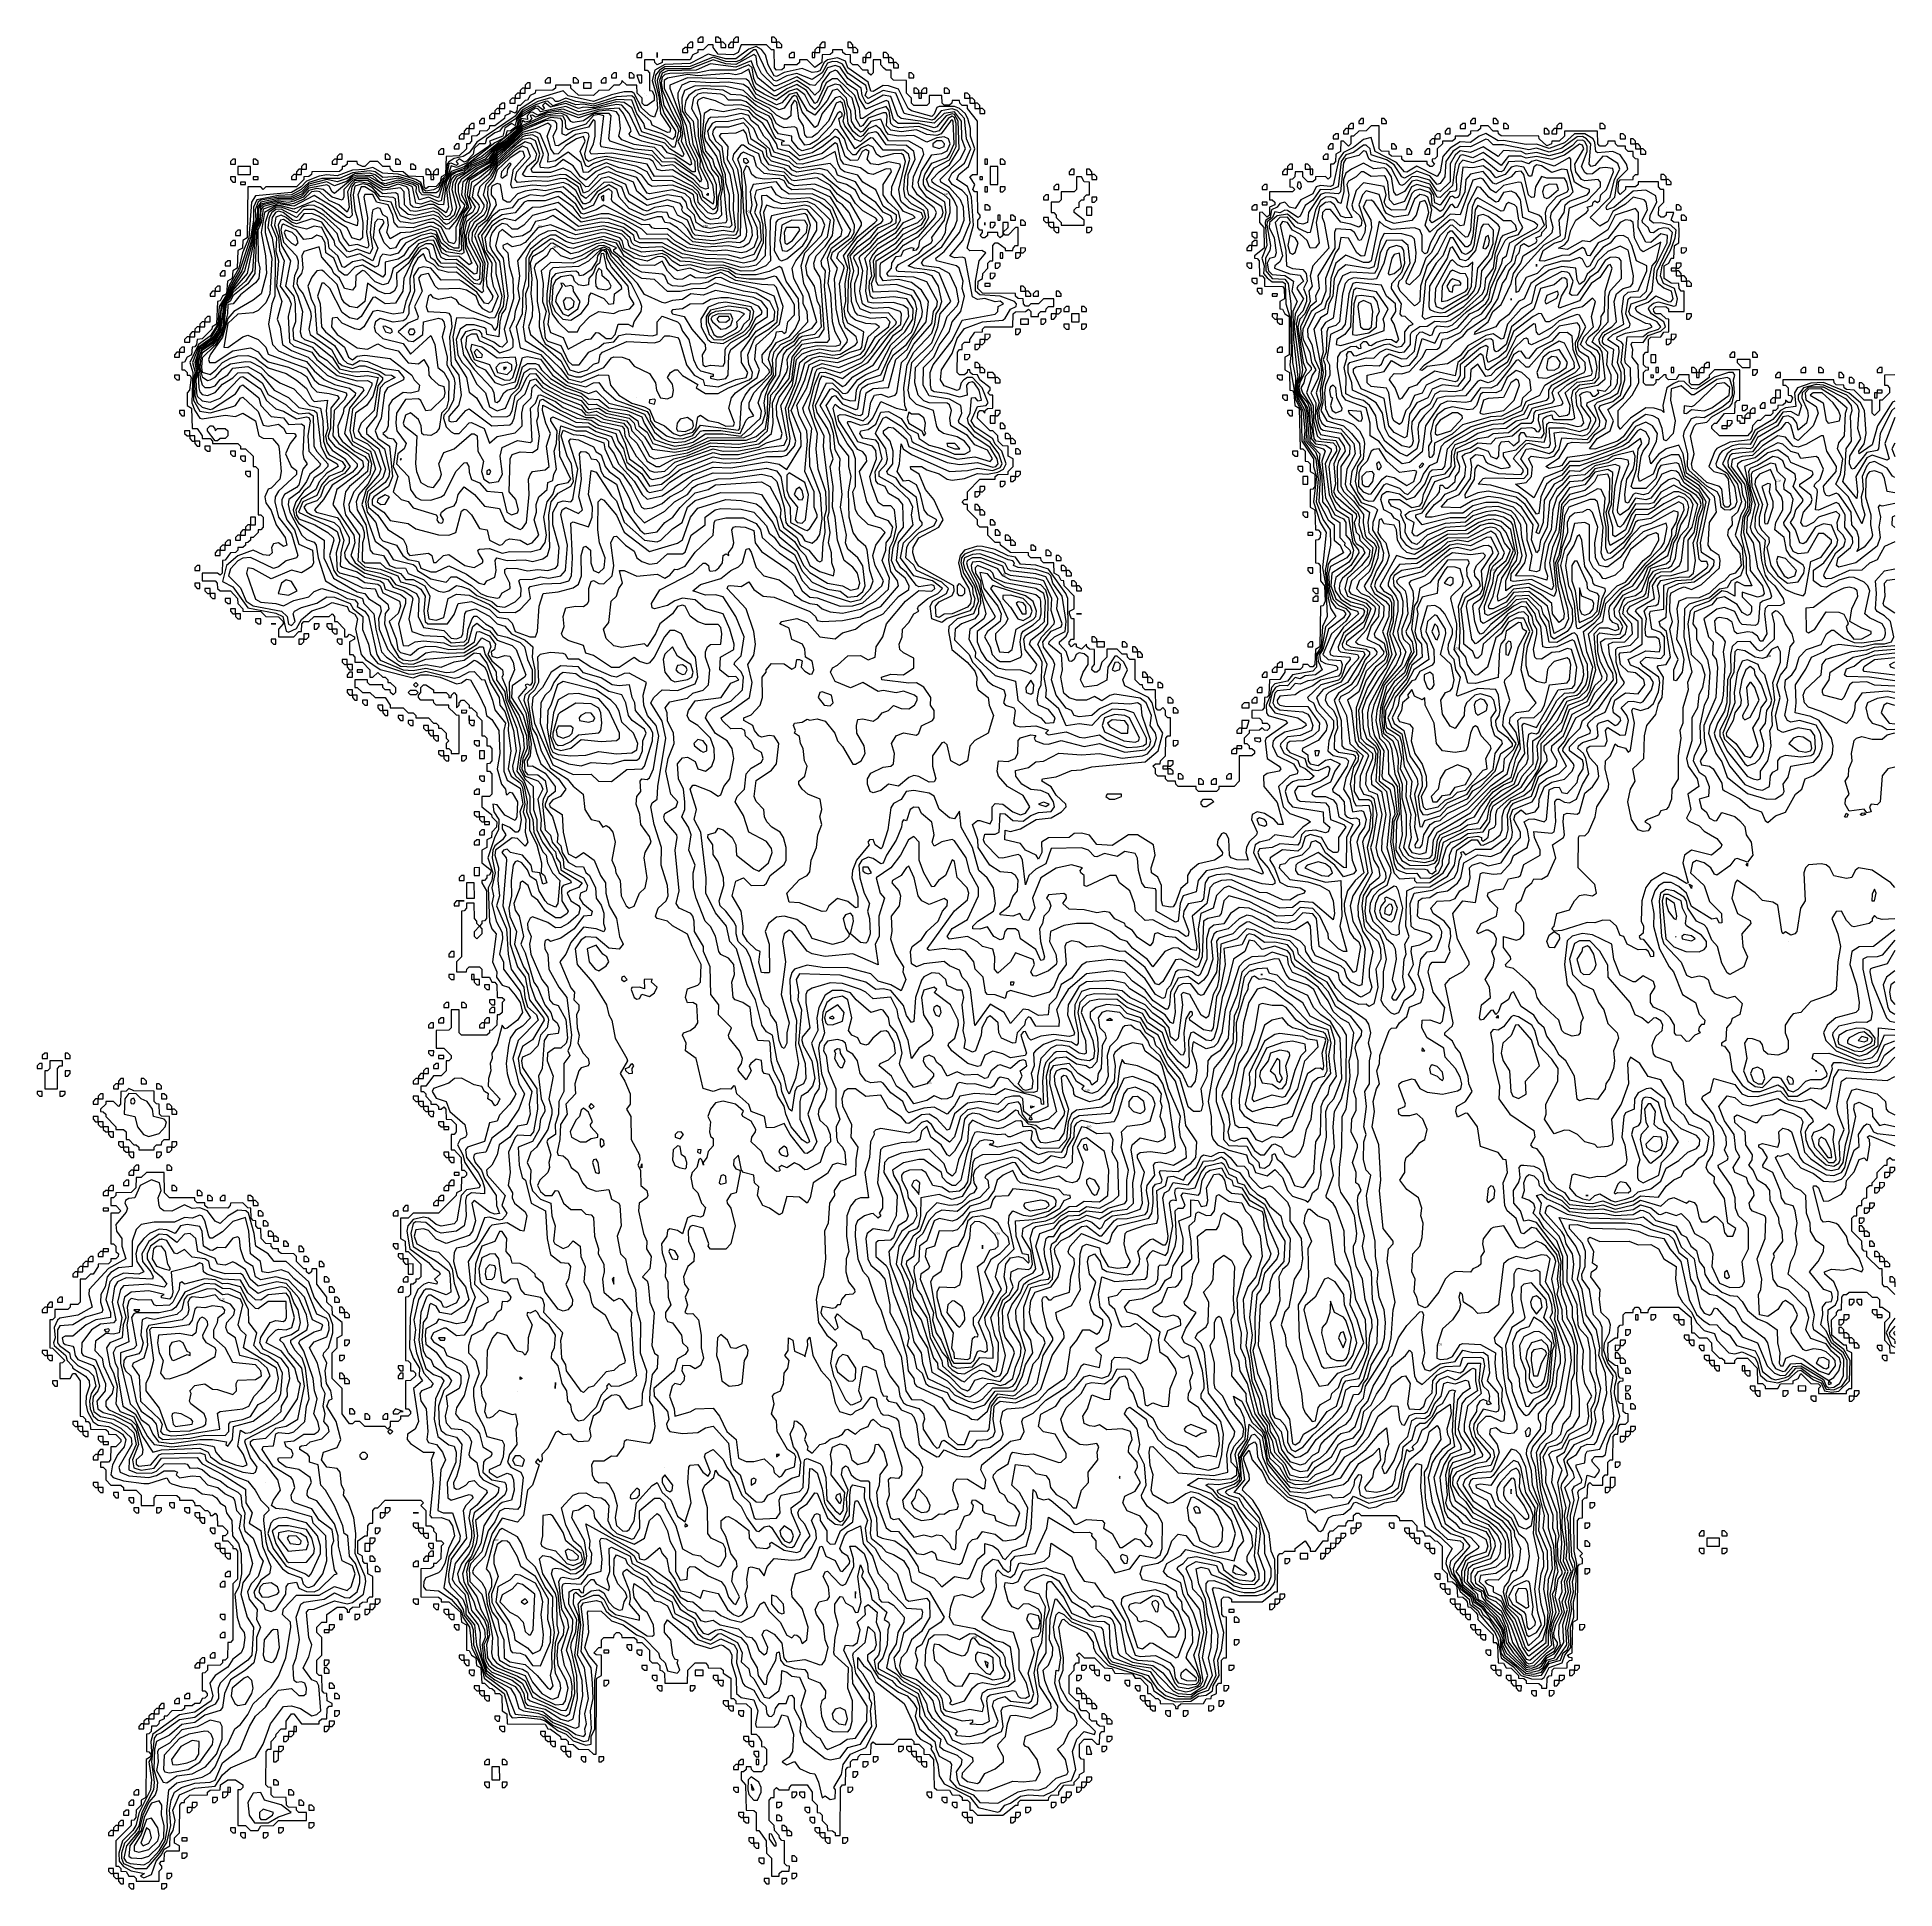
# Model space of a CAD drawing. Header units: metres. Extents: x 310028 to 360472, y 4137098 to 4159193.
# Drawn here: x 349508 to 360472, y 4140788 to 4151722 of the extents above; entities that cross this region are included whole.
import ezdxf

# ---------------------------------------------------------------- set-up
doc = ezdxf.new("R2010")
doc.units = ezdxf.units.M
for name, color, linetype in [('COAST', 5, 'Continuous'), ('CONTOUR', 254, 'Continuous'), ('CONTOUR_INDEX', 33, 'Continuous'), ('CONTOUR_LABELS', 7, 'Continuous')]:
    doc.layers.add(name, color=color, linetype=linetype)

msp = doc.modelspace()

# ---------------------------------------------------------------- linework, layer by layer
at = {"layer": 'COAST'}
for points in [[(360472, 4149728), (360412, 4149727), (360412, 4149668), (360428, 4149667), (360441, 4149652), (360441, 4149622), (360398, 4149578), (360382, 4149578), (360382, 4149517), (360352, 4149488), (360338, 4149502), (360338, 4149578), (360292, 4149578), (360232, 4149638), (360188, 4149641), (360173, 4149652), (360172, 4149668), (360127, 4149670), (360114, 4149682), (360112, 4149698), (359812, 4149698), (359812, 4149668), (359828, 4149667), (359842, 4149652), (359842, 4149608), (359858, 4149606), (359869, 4149592), (359858, 4149564), (359842, 4149564), (359828, 4149578), (359827, 4149562), (359812, 4149549), (359782, 4149548), (359782, 4149532), (359768, 4149518), (359752, 4149518), (359752, 4149502), (359738, 4149489), (359708, 4149488), (359678, 4149458), (359662, 4149458), (359632, 4149427), (359629, 4149398), (359602, 4149369), (359438, 4149368), (359393, 4149412), (359393, 4149427), (359408, 4149442), (359422, 4149442), (359468, 4149500), (359528, 4149502), (359530, 4149562), (359542, 4149577), (359558, 4149578), (359558, 4149758), (359408, 4149758), (359377, 4149727), (359376, 4149712), (359318, 4149669), (359272, 4149670), (359260, 4149682), (359258, 4149728), (359197, 4149728), (359182, 4149700), (359137, 4149698), (359123, 4149712), (359122, 4149728), (359108, 4149728), (359078, 4149698), (359062, 4149698), (359062, 4149682), (359048, 4149668), (359002, 4149668), (358989, 4149682), (358989, 4149742), (359002, 4149756), (359018, 4149758), (359018, 4149772), (359002, 4149774), (358989, 4149787), (358988, 4149847), (359002, 4149862), (359017, 4149862), (359019, 4149937), (359032, 4149951), (359092, 4149952), (359108, 4149980), (359138, 4149982), (359138, 4150057), (359122, 4150059), (359092, 4150088), (359062, 4150089), (359049, 4150102), (359048, 4150118), (359062, 4150131), (359122, 4150130), (359136, 4150118), (359137, 4150102), (359228, 4150102), (359228, 4150222), (359212, 4150223), (359199, 4150238), (359197, 4150268), (359152, 4150269), (359110, 4150297), (359111, 4150372), (359138, 4150387), (359152, 4150417), (359168, 4150417), (359171, 4150492), (359198, 4150508), (359200, 4150568), (359198, 4150627), (359168, 4150629), (359153, 4150642), (359168, 4150687), (359122, 4150687), (359122, 4150672), (359108, 4150659), (359092, 4150659), (359078, 4150672), (359079, 4150718), (359108, 4150748), (359108, 4150822), (359092, 4150823), (359078, 4150838), (359078, 4150868), (358957, 4150868), (358957, 4150852), (358942, 4150839), (358882, 4150838), (358882, 4150822), (358852, 4150793), (358839, 4150808), (358841, 4150867), (358852, 4150880), (358927, 4150882), (358928, 4150898), (358942, 4150912), (358958, 4150912), (358958, 4151002), (358942, 4151003), (358928, 4151017), (358927, 4151048), (358898, 4151048), (358883, 4151062), (358882, 4151078), (358838, 4151079), (358823, 4151092), (358822, 4151108), (358778, 4151108), (358777, 4151092), (358762, 4151079), (358732, 4151078), (358720, 4151092), (358718, 4151168), (358522, 4151168), (358522, 4151137), (358492, 4151109), (358448, 4151108), (358446, 4151092), (358418, 4151080), (358373, 4151122), (358372, 4151138), (358148, 4151139), (358133, 4151152), (358132, 4151168), (358102, 4151168), (358072, 4151198), (358027, 4151198), (358027, 4151182), (358012, 4151169), (357968, 4151168), (357967, 4151152), (357952, 4151138), (357878, 4151138), (357877, 4151122), (357862, 4151109), (357802, 4151108), (357802, 4151092), (357772, 4151062), (357771, 4151017), (357758, 4151003), (357742, 4151002), (357742, 4150988), (357756, 4150972), (357742, 4150958), (357727, 4150959), (357713, 4150972), (357712, 4150988), (357578, 4150988), (357563, 4151002), (357562, 4151018), (357502, 4151019), (357488, 4151032), (357488, 4151048), (357442, 4151049), (357428, 4151062), (357428, 4151198), (357382, 4151198), (357352, 4151169), (357308, 4151168), (357278, 4151138), (357262, 4151137), (357262, 4151092), (357248, 4151079), (357218, 4151108), (357202, 4151108), (357200, 4151048), (357172, 4151032), (357170, 4150988), (357158, 4150973), (357142, 4150972), (357142, 4150898), (357128, 4150883), (357112, 4150899), (357052, 4150898), (357052, 4150882), (357037, 4150868), (357007, 4150868), (356979, 4150898), (356978, 4150928), (356932, 4150928), (356931, 4150898), (356917, 4150883), (356902, 4150882), (356902, 4150838), (356917, 4150837), (356931, 4150822), (356917, 4150808), (356782, 4150808), (356782, 4150762), (356798, 4150762), (356812, 4150748), (356812, 4150732), (356782, 4150718), (356781, 4150672), (356767, 4150660), (356738, 4150688), (356722, 4150687), (356722, 4150627), (356748, 4150598), (356749, 4150477), (356692, 4150432), (356692, 4150417), (356708, 4150416), (356720, 4150402), (356722, 4150312), (356738, 4150312), (356751, 4150297), (356752, 4150252), (356858, 4150250), (356868, 4150238), (356869, 4150178), (356842, 4150162), (356842, 4150118), (356858, 4150117), (356872, 4150088), (356897, 4150072), (356898, 4149847), (356872, 4149832), (356872, 4149758), (356899, 4149742), (356902, 4149637), (356917, 4149635), (356926, 4149622), (356931, 4149548), (356957, 4149532), (356962, 4149292), (356978, 4149292), (356991, 4149278), (356992, 4149218), (357007, 4149217), (357021, 4149202), (357022, 4149157), (357048, 4149142), (357048, 4149068), (357037, 4149054), (357022, 4149052), (357022, 4148947), (357049, 4148932), (357052, 4148812), (357068, 4148812), (357082, 4148798), (357081, 4148768), (357068, 4148754), (357052, 4148752), (357052, 4148618), (357068, 4148617), (357080, 4148602), (357082, 4148512), (357107, 4148482), (357109, 4148392), (357098, 4148364), (357082, 4148362), (357079, 4148122), (357052, 4148107), (357049, 4148017), (357037, 4148004), (357022, 4148004), (357007, 4148018), (356978, 4148018), (356977, 4148002), (356962, 4147989), (356872, 4147988), (356872, 4147972), (356842, 4147930), (356782, 4147928), (356778, 4147837), (356767, 4147824), (356752, 4147822), (356750, 4147762), (356738, 4147749), (356678, 4147747), (356677, 4147732), (356678, 4147702), (356722, 4147701), (356737, 4147687), (356738, 4147672), (356767, 4147672), (356782, 4147657), (356782, 4147642), (356767, 4147628), (356752, 4147629), (356738, 4147643), (356722, 4147629), (356662, 4147628), (356662, 4147612), (356632, 4147582), (356632, 4147552), (356648, 4147552), (356662, 4147537), (356662, 4147522), (356678, 4147522), (356692, 4147507), (356692, 4147492), (356678, 4147478), (356602, 4147478), (356602, 4147328), (356572, 4147298), (356482, 4147298), (356482, 4147282), (356468, 4147268), (356362, 4147268), (356348, 4147282), (356348, 4147298), (356242, 4147298), (356228, 4147312), (356227, 4147328), (356182, 4147328), (356168, 4147342), (356168, 4147358), (356122, 4147358), (356108, 4147372), (356108, 4147402), (356093, 4147418), (356108, 4147432), (356137, 4147432), (356138, 4147448), (356168, 4147478), (356170, 4147582), (356182, 4147596), (356198, 4147597), (356198, 4147702), (356182, 4147703), (356168, 4147717), (356168, 4147747), (356152, 4147763), (356137, 4147748), (356122, 4147749), (356111, 4147762), (356108, 4147868), (356048, 4147868), (356033, 4147882), (356032, 4147898), (356018, 4147898), (355988, 4147928), (355988, 4148047), (355958, 4148048), (355943, 4148062), (355942, 4148078), (355912, 4148078), (355882, 4148108), (355822, 4148108), (355822, 4148062), (355792, 4148032), (355777, 4147987), (355762, 4147973), (355748, 4147972), (355733, 4147987), (355734, 4148002), (355748, 4148017), (355748, 4148107), (355718, 4148108), (355703, 4148122), (355702, 4148138), (355672, 4148109), (355643, 4148122), (355642, 4148138), (355628, 4148138), (355612, 4148123), (355598, 4148138), (355598, 4148152), (355612, 4148167), (355628, 4148167), (355628, 4148287), (355612, 4148288), (355601, 4148317), (355601, 4148332), (355628, 4148347), (355628, 4148422), (355569, 4148482), (355568, 4148512), (355552, 4148514), (355538, 4148542), (355511, 4148558), (355508, 4148618), (355448, 4148619), (355433, 4148632), (355432, 4148648), (355372, 4148648), (355358, 4148662), (355358, 4148678), (355252, 4148679), (355193, 4148722), (355192, 4148738), (355162, 4148738), (355118, 4148782), (355118, 4148828), (355072, 4148828), (355058, 4148842), (355058, 4148872), (354998, 4148932), (354998, 4148962), (354982, 4148963), (354968, 4148978), (354982, 4148992), (354998, 4148992), (354998, 4149038), (355072, 4149112), (355162, 4149112), (355163, 4149127), (355178, 4149140), (355238, 4149142), (355238, 4149157), (355268, 4149187), (355268, 4149232), (355239, 4149248), (355238, 4149307), (355208, 4149309), (355180, 4149337), (355178, 4149368), (355148, 4149398), (355132, 4149398), (355058, 4149472), (355060, 4149502), (355072, 4149517), (355088, 4149517), (355102, 4149502), (355103, 4149517), (355117, 4149530), (355148, 4149532), (355148, 4149608), (355132, 4149608), (355119, 4149622), (355133, 4149637), (355133, 4149652), (355072, 4149698), (355058, 4149728), (355028, 4149730), (355014, 4149742), (355012, 4149758), (354998, 4149758), (354996, 4149742), (354982, 4149729), (354952, 4149728), (354938, 4149742), (354939, 4149862), (354952, 4149877), (354968, 4149878), (354968, 4149908), (354982, 4149922), (355013, 4149922), (355013, 4149937), (355042, 4149981), (355088, 4149982), (355088, 4149998), (355102, 4150012), (355267, 4150012), (355269, 4150088), (355282, 4150100), (355342, 4150102), (355358, 4150117), (355372, 4150102), (355372, 4150072), (355418, 4150072), (355418, 4150088), (355432, 4150102), (355462, 4150102), (355463, 4150118), (355477, 4150132), (355508, 4150132), (355508, 4150162), (355508, 4150178), (355448, 4150178), (355418, 4150148), (355372, 4150148), (355358, 4150133), (355342, 4150134), (355329, 4150147), (355328, 4150178), (355298, 4150179), (355283, 4150192), (355282, 4150208), (355088, 4150211), (355060, 4150238), (355061, 4150282), (355088, 4150297), (355089, 4150327), (355118, 4150358), (355118, 4150387), (355132, 4150402), (355148, 4150402), (355149, 4150492), (355162, 4150507), (355178, 4150507), (355222, 4150477), (355222, 4150462), (355267, 4150462), (355268, 4150477), (355282, 4150492), (355298, 4150492), (355298, 4150598), (355282, 4150598), (355238, 4150553), (355222, 4150553), (355208, 4150568), (355238, 4150598), (355238, 4150627), (355208, 4150628), (355207, 4150552), (355192, 4150538), (355178, 4150552), (355178, 4150568), (355117, 4150568), (355117, 4150552), (355102, 4150538), (355088, 4150538), (355073, 4150552), (355088, 4150568), (355088, 4150582), (355072, 4150583), (355059, 4150598), (355059, 4150642), (355073, 4150657), (355073, 4150672), (355059, 4150687), (355058, 4150808), (355042, 4150808), (355030, 4150822), (355043, 4150852), (355013, 4150898), (355028, 4150912), (355058, 4150912), (355058, 4151227), (354998, 4151302), (354998, 4151318), (354967, 4151319), (354954, 4151332), (354952, 4151348), (354908, 4151348), (354906, 4151332), (354892, 4151321), (354862, 4151321), (354849, 4151332), (354848, 4151378), (354772, 4151378), (354772, 4151332), (354758, 4151318), (354682, 4151319), (354669, 4151332), (354668, 4151362), (354638, 4151392), (354638, 4151467), (354562, 4151468), (354548, 4151482), (354548, 4151527), (354518, 4151528), (354503, 4151542), (354488, 4151558), (354488, 4151588), (354442, 4151588), (354442, 4151512), (354428, 4151498), (354413, 4151512), (354412, 4151528), (354382, 4151528), (354352, 4151558), (354322, 4151558), (354309, 4151572), (354308, 4151618), (354278, 4151619), (354263, 4151632), (354262, 4151648), (354202, 4151648), (354202, 4151632), (354188, 4151620), (354142, 4151618), (354139, 4151572), (354098, 4151544), (354052, 4151588), (354008, 4151588), (354007, 4151572), (353992, 4151559), (353917, 4151558), (353917, 4151542), (353902, 4151530), (353872, 4151528), (353859, 4151542), (353858, 4151648), (353842, 4151648), (353812, 4151678), (353662, 4151678), (353646, 4151632), (353618, 4151618), (353528, 4151621), (353498, 4151662), (353497, 4151678), (353468, 4151678), (353438, 4151648), (353407, 4151648), (353407, 4151632), (353378, 4151618), (353362, 4151589), (353197, 4151588), (353196, 4151572), (353167, 4151559), (353153, 4151572), (353152, 4151588), (353092, 4151588), (353092, 4151527), (353108, 4151527), (353121, 4151512), (353122, 4151407), (353138, 4151405), (353150, 4151378), (353150, 4151348), (353108, 4151318), (353092, 4151318), (353079, 4151332), (353078, 4151362), (353049, 4151392), (353048, 4151438), (352988, 4151438), (352958, 4151467), (352957, 4151452), (352942, 4151438), (352912, 4151438), (352882, 4151409), (352822, 4151408), (352792, 4151378), (352702, 4151380), (352658, 4151422), (352658, 4151438), (352568, 4151438), (352567, 4151422), (352552, 4151409), (352448, 4151408), (352447, 4151392), (352418, 4151378), (352402, 4151350), (352388, 4151348), (352358, 4151319), (352342, 4151318), (352339, 4151288), (352328, 4151274), (352297, 4151288), (352297, 4151272), (352268, 4151258), (352266, 4151242), (352208, 4151199), (352177, 4151198), (352176, 4151182), (352162, 4151169), (352118, 4151168), (352117, 4151152), (352102, 4151139), (352072, 4151138), (352071, 4151108), (352057, 4151093), (352042, 4151092), (352042, 4151062), (351998, 4151021), (351922, 4151018), (351918, 4150912), (351892, 4150898), (351887, 4150867), (351862, 4150841), (351818, 4150838), (351802, 4150826), (351792, 4150838), (351787, 4150898), (351698, 4150901), (351668, 4150928), (351608, 4150930), (351593, 4150942), (351592, 4150958), (351548, 4150958), (351518, 4150988), (351472, 4150988), (351442, 4150959), (351428, 4150959), (351398, 4150972), (351397, 4150988), (351352, 4150988), (351338, 4150988), (351337, 4150972), (351322, 4150958), (351308, 4150958), (351307, 4150942), (351292, 4150929), (351128, 4150928), (351127, 4150912), (351112, 4150900), (351082, 4150898), (351082, 4150882), (351038, 4150839), (350858, 4150838), (350842, 4150823), (350828, 4150838), (350752, 4150838), (350748, 4150537), (350722, 4150522), (350719, 4150477), (350692, 4150462), (350688, 4150358), (350662, 4150342), (350658, 4150297), (350631, 4150282), (350625, 4150207), (350601, 4150192), (350588, 4150165), (350572, 4150162), (350567, 4150027), (350541, 4150012), (350539, 4149998), (350482, 4149940), (350452, 4149937), (350449, 4149908), (350438, 4149894), (350422, 4149892), (350418, 4149847), (350392, 4149832), (350378, 4149803), (350362, 4149802), (350362, 4149758), (350378, 4149757), (350392, 4149742), (350392, 4149727), (350408, 4149726), (350417, 4149712), (350407, 4149637), (350392, 4149622), (350392, 4149562), (350392, 4149548), (350419, 4149532), (350422, 4149412), (350452, 4149412), (350482, 4149368), (350482, 4149352), (350528, 4149352), (350542, 4149337), (350542, 4149322), (350692, 4149322), (350707, 4149307), (350708, 4149292), (350738, 4149292), (350782, 4149248), (350782, 4149187), (350797, 4149187), (350812, 4149172), (350812, 4148902), (350828, 4148902), (350842, 4148888), (350842, 4148828), (350828, 4148813), (350812, 4148813), (350812, 4148798), (350782, 4148768), (350767, 4148768), (350767, 4148752), (350752, 4148738), (350738, 4148737), (350737, 4148722), (350722, 4148708), (350692, 4148708), (350692, 4148692), (350678, 4148679), (350648, 4148678), (350618, 4148633), (350602, 4148632), (350599, 4148558), (350588, 4148545), (350572, 4148558), (350482, 4148558), (350482, 4148512), (350558, 4148512), (350571, 4148498), (350572, 4148467), (350588, 4148452), (350648, 4148452), (350691, 4148407), (350692, 4148377), (350722, 4148347), (350722, 4148332), (350828, 4148330), (350858, 4148301), (350932, 4148300), (350959, 4148272), (350960, 4148257), (350932, 4148227), (350932, 4148182), (351022, 4148182), (351052, 4148212), (351068, 4148212), (351069, 4148257), (351082, 4148272), (351112, 4148272), (351142, 4148302), (351232, 4148302), (351248, 4148317), (351262, 4148302), (351262, 4148272), (351278, 4148272), (351322, 4148227), (351322, 4148182), (351338, 4148182), (351352, 4148196), (351380, 4148182), (351380, 4148167), (351352, 4148152), (351352, 4148077), (351368, 4148077), (351382, 4148062), (351382, 4148032), (351428, 4148032), (351472, 4147987), (351472, 4147942), (351488, 4147942), (351518, 4147970), (351548, 4147942), (351562, 4147942), (351577, 4147928), (351578, 4147912), (351592, 4147912), (351622, 4147882), (351622, 4147852), (351608, 4147838), (351593, 4147852), (351592, 4147868), (351562, 4147868), (351548, 4147882), (351548, 4147898), (351472, 4147898), (351458, 4147912), (351458, 4147928), (351382, 4147928), (351382, 4147882), (351397, 4147882), (351428, 4147852), (351472, 4147852), (351502, 4147822), (351562, 4147822), (351592, 4147777), (351592, 4147762), (351668, 4147762), (351698, 4147732), (351727, 4147732), (351742, 4147717), (351742, 4147702), (351818, 4147702), (351847, 4147672), (351862, 4147672), (351877, 4147657), (351877, 4147642), (351892, 4147642), (351922, 4147612), (351922, 4147582), (351937, 4147567), (351922, 4147552), (351922, 4147522), (351937, 4147522), (351952, 4147507), (351952, 4147492), (351998, 4147492), (351998, 4147717), (351982, 4147718), (351968, 4147732), (351938, 4147762), (351937, 4147777), (351862, 4147778), (351848, 4147792), (351847, 4147807), (351772, 4147808), (351758, 4147822), (351758, 4147837), (351773, 4147852), (351773, 4147882), (351787, 4147897), (351802, 4147897), (351847, 4147868), (351847, 4147852), (351922, 4147852), (351937, 4147837), (351937, 4147822), (351952, 4147822), (351953, 4147837), (351968, 4147852), (351982, 4147837), (351982, 4147762), (351998, 4147777), (351998, 4147792), (352012, 4147807), (352027, 4147807), (352057, 4147777), (352057, 4147762), (352072, 4147762), (352102, 4147732), (352102, 4147717), (352132, 4147687), (352132, 4147597), (352148, 4147597), (352162, 4147582), (352162, 4147537), (352177, 4147537), (352191, 4147522), (352191, 4147448), (352177, 4147433), (352162, 4147432), (352162, 4147402), (352162, 4147388), (352177, 4147387), (352191, 4147372), (352192, 4147252), (352177, 4147238), (352132, 4147238), (352132, 4147177), (352190, 4147132), (352192, 4147118), (352220, 4147088), (352219, 4147058), (352192, 4147028), (352190, 4146997), (352162, 4146982), (352161, 4146938), (352132, 4146922), (352132, 4146847), (352189, 4146802), (352177, 4146774), (352162, 4146772), (352162, 4146758), (352148, 4146743), (352132, 4146742), (352132, 4146728), (352159, 4146682), (352160, 4146517), (352148, 4146504), (352132, 4146502), (352132, 4146488), (352118, 4146473), (352103, 4146488), (352103, 4146502), (352088, 4146517), (352087, 4146608), (352042, 4146608), (352042, 4146578), (352027, 4146563), (352012, 4146562), (352012, 4146292), (351982, 4146262), (351982, 4146202), (352042, 4146202), (352043, 4146218), (352057, 4146232), (352118, 4146232), (352132, 4146218), (352132, 4146172), (352177, 4146172), (352192, 4146142), (352208, 4146142), (352221, 4146127), (352222, 4146052), (352252, 4146051), (352267, 4146037), (352252, 4146022), (352252, 4145962), (352237, 4145948), (352222, 4145948), (352220, 4145888), (352192, 4145858), (352177, 4145857), (352177, 4145842), (352162, 4145829), (352012, 4145828), (351998, 4145842), (351998, 4145978), (351952, 4145978), (351952, 4145872), (351937, 4145859), (351862, 4145857), (351862, 4145752), (351908, 4145752), (351952, 4145708), (351952, 4145692), (351937, 4145678), (351922, 4145678), (351922, 4145618), (351892, 4145588), (351847, 4145588), (351802, 4145528), (351772, 4145528), (351772, 4145497), (351787, 4145496), (351801, 4145482), (351802, 4145468), (351832, 4145437), (351832, 4145422), (351862, 4145421), (351876, 4145408), (351877, 4145392), (351892, 4145392), (351908, 4145405), (351920, 4145392), (351922, 4145332), (351952, 4145331), (351981, 4145302), (351981, 4145258), (351968, 4145243), (351952, 4145242), (351952, 4145152), (351968, 4145152), (352010, 4145107), (352012, 4145032), (352027, 4145032), (352042, 4145017), (352042, 4145002), (352027, 4144988), (352012, 4144988), (352011, 4144912), (351982, 4144897), (351981, 4144882), (351877, 4144778), (351727, 4144778), (351698, 4144748), (351652, 4144748), (351652, 4144628), (351680, 4144612), (351682, 4144552), (351698, 4144551), (351772, 4144477), (351772, 4144402), (351758, 4144388), (351742, 4144388), (351742, 4144372), (351727, 4144358), (351712, 4144358), (351711, 4144298), (351698, 4144283), (351682, 4144282), (351682, 4143908), (351698, 4143906), (351711, 4143892), (351712, 4143847), (351727, 4143847), (351741, 4143832), (351741, 4143817), (351712, 4143789), (351682, 4143787), (351682, 4143622), (351698, 4143622), (351712, 4143607), (351712, 4143592), (351698, 4143578), (351652, 4143578), (351652, 4143562), (351638, 4143548), (351592, 4143548), (351592, 4143518), (351578, 4143503), (351562, 4143518), (351442, 4143518), (351412, 4143548), (351382, 4143548), (351368, 4143533), (351352, 4143533), (351308, 4143592), (351308, 4143742), (351248, 4143802), (351249, 4143952), (351278, 4143982), (351279, 4144042), (351308, 4144057), (351308, 4144132), (351250, 4144178), (351248, 4144222), (351218, 4144252), (351218, 4144282), (351159, 4144358), (351158, 4144448), (351128, 4144448), (351127, 4144432), (351112, 4144419), (351098, 4144432), (351098, 4144448), (351082, 4144448), (351038, 4144492), (351038, 4144522), (351022, 4144538), (350948, 4144539), (350933, 4144552), (350932, 4144568), (350902, 4144568), (350888, 4144582), (350888, 4144597), (350858, 4144599), (350829, 4144628), (350828, 4144688), (350812, 4144688), (350798, 4144702), (350798, 4144732), (350782, 4144734), (350771, 4144748), (350768, 4144808), (350752, 4144809), (350722, 4144838), (350648, 4144837), (350647, 4144822), (350632, 4144808), (350512, 4144809), (350498, 4144822), (350498, 4144838), (350452, 4144838), (350438, 4144852), (350438, 4144868), (350288, 4144869), (350260, 4144897), (350257, 4145018), (350152, 4145018), (350122, 4144988), (350092, 4144988), (350090, 4144928), (350062, 4144899), (349972, 4144898), (349972, 4144882), (349958, 4144868), (349942, 4144868), (349942, 4144822), (349972, 4144822), (350001, 4144792), (349987, 4144778), (349942, 4144777), (349942, 4144597), (349958, 4144597), (349971, 4144582), (349972, 4144552), (349987, 4144537), (349986, 4144522), (349972, 4144509), (349942, 4144508), (349942, 4144492), (349928, 4144479), (349868, 4144477), (349867, 4144462), (349838, 4144418), (349822, 4144418), (349792, 4144388), (349762, 4144388), (349762, 4144252), (349748, 4144238), (349702, 4144238), (349702, 4144222), (349688, 4144208), (349612, 4144208), (349611, 4144162), (349598, 4144148), (349582, 4144148), (349582, 4143982), (349598, 4143981), (349670, 4143908), (349658, 4143893), (349642, 4143892), (349642, 4143802), (349702, 4143802), (349718, 4143831), (349732, 4143830), (349762, 4143787), (349762, 4143578), (349778, 4143577), (349792, 4143562), (349792, 4143547), (349808, 4143547), (349821, 4143532), (349822, 4143502), (349912, 4143500), (349927, 4143488), (349928, 4143472), (349972, 4143471), (350001, 4143442), (350001, 4143427), (349972, 4143398), (349942, 4143397), (349941, 4143322), (349928, 4143308), (349882, 4143307), (349882, 4143277), (349898, 4143277), (349912, 4143262), (349912, 4143202), (349942, 4143172), (350002, 4143171), (350017, 4143158), (350018, 4143142), (350092, 4143141), (350121, 4143112), (350122, 4143052), (350198, 4143052), (350198, 4143097), (350212, 4143112), (350332, 4143111), (350347, 4143097), (350348, 4143082), (350422, 4143082), (350437, 4143068), (350438, 4143052), (350468, 4143052), (350498, 4143022), (350512, 4143022), (350527, 4143008), (350528, 4142992), (350542, 4142992), (350558, 4143006), (350571, 4142992), (350572, 4142932), (350602, 4142931), (350631, 4142902), (350631, 4142887), (350618, 4142873), (350602, 4142872), (350602, 4142842), (350632, 4142842), (350662, 4142812), (350662, 4142797), (350678, 4142797), (350690, 4142782), (350690, 4142617), (350662, 4142588), (350662, 4142258), (350648, 4142243), (350632, 4142242), (350631, 4142152), (350618, 4142138), (350602, 4142138), (350602, 4142122), (350588, 4142109), (350512, 4142107), (350512, 4142078), (350498, 4142063), (350482, 4142062), (350482, 4141957), (350498, 4141956), (350511, 4141942), (350511, 4141928), (350498, 4141913), (350482, 4141912), (350468, 4141883), (350438, 4141883), (350422, 4141868), (350378, 4141868), (350377, 4141852), (350362, 4141840), (350302, 4141838), (350272, 4141808), (350257, 4141808), (350257, 4141792), (350228, 4141778), (350226, 4141762), (350212, 4141749), (350182, 4141748), (350180, 4141717), (350167, 4141703), (350152, 4141702), (350152, 4141598), (350167, 4141597), (350178, 4141582), (350177, 4141568), (350151, 4141552), (350148, 4141328), (350122, 4141312), (350121, 4141282), (350091, 4141252), (350090, 4141208), (350078, 4141194), (350062, 4141192), (350062, 4141162), (349972, 4141072), (349972, 4140922), (349987, 4140922), (350002, 4140908), (350002, 4140892), (350032, 4140890), (350048, 4140862), (350078, 4140862), (350092, 4140848), (350092, 4140832), (350228, 4140832), (350228, 4140892), (350243, 4140908), (350243, 4140922), (350229, 4140938), (350242, 4140952), (350258, 4140952), (350260, 4140998), (350272, 4141012), (350348, 4141012), (350348, 4141042), (350319, 4141058), (350318, 4141088), (350348, 4141118), (350349, 4141282), (350362, 4141297), (350378, 4141298), (350378, 4141312), (350408, 4141341), (350512, 4141342), (350513, 4141358), (350528, 4141370), (350588, 4141372), (350590, 4141402), (350632, 4141432), (350678, 4141432), (350721, 4141402), (350721, 4141387), (350708, 4141373), (350692, 4141372), (350692, 4141162), (350738, 4141162), (350767, 4141132), (350812, 4141132), (350828, 4141159), (350902, 4141162), (350932, 4141191), (351098, 4141192), (351098, 4141238), (351052, 4141238), (351038, 4141252), (351038, 4141268), (350992, 4141269), (350979, 4141282), (350977, 4141328), (350902, 4141329), (350888, 4141342), (350888, 4141387), (350872, 4141388), (350858, 4141402), (350859, 4141598), (350872, 4141612), (350888, 4141612), (350889, 4141658), (350917, 4141688), (350918, 4141702), (350948, 4141732), (350978, 4141732), (350978, 4141778), (351008, 4141821), (351022, 4141821), (351068, 4141762), (351172, 4141762), (351173, 4141778), (351188, 4141791), (351218, 4141792), (351219, 4141852), (351232, 4141866), (351248, 4141867), (351248, 4141882), (351219, 4141897), (351218, 4141942), (351202, 4141944), (351190, 4141957), (351188, 4142047), (351172, 4142048), (351158, 4142062), (351158, 4142138), (351188, 4142168), (351188, 4142212), (351188, 4142272), (351158, 4142302), (351159, 4142332), (351188, 4142362), (351218, 4142362), (351218, 4142407), (351278, 4142451), (351322, 4142451), (351337, 4142437), (351338, 4142422), (351352, 4142422), (351353, 4142437), (351368, 4142451), (351412, 4142452), (351413, 4142468), (351428, 4142481), (351458, 4142482), (351458, 4142498), (351472, 4142512), (351488, 4142512), (351488, 4142632), (351460, 4142647), (351458, 4142708), (351442, 4142708), (351429, 4142722), (351428, 4142752), (351400, 4142768), (351401, 4142842), (351442, 4142872), (351458, 4142872), (351459, 4142932), (351472, 4142947), (351488, 4142947), (351488, 4143022), (351502, 4143037), (351518, 4143037), (351562, 4143082), (351772, 4143082), (351787, 4143068), (351772, 4143052), (351801, 4143022), (351802, 4142932), (351832, 4142932), (351847, 4142918), (351847, 4142902), (351862, 4142887), (351862, 4142842), (351892, 4142842), (351907, 4142827), (351892, 4142812), (351891, 4142737), (351862, 4142708), (351847, 4142708), (351847, 4142692), (351832, 4142679), (351772, 4142677), (351772, 4142512), (351877, 4142511), (351892, 4142498), (351892, 4142482), (351937, 4142482), (352007, 4142422), (352012, 4142362), (352041, 4142347), (352042, 4142198), (352057, 4142196), (352072, 4142168), (352097, 4142152), (352101, 4142107), (352126, 4142092), (352132, 4142002), (352148, 4142002), (352177, 4141972), (352192, 4141970), (352206, 4141957), (352208, 4141942), (352237, 4141942), (352251, 4141928), (352252, 4141838), (352280, 4141822), (352282, 4141762), (352507, 4141761), (352522, 4141732), (352537, 4141731), (352596, 4141688), (352598, 4141672), (352628, 4141672), (352642, 4141658), (352642, 4141642), (352672, 4141640), (352702, 4141612), (352762, 4141611), (352792, 4141582), (352808, 4141582), (352810, 4142018), (352811, 4142032), (352838, 4142047), (352839, 4142122), (352838, 4142168), (352808, 4142169), (352793, 4142182), (352822, 4142212), (352838, 4142212), (352838, 4142258), (352852, 4142272), (352912, 4142272), (352914, 4142287), (352928, 4142302), (352942, 4142302), (352957, 4142287), (352958, 4142272), (353032, 4142271), (353047, 4142258), (353048, 4142242), (353077, 4142242), (353122, 4142198), (353122, 4142138), (353138, 4142122), (353167, 4142122), (353182, 4142107), (353182, 4142078), (353197, 4142076), (353211, 4142062), (353212, 4142002), (353347, 4142002), (353349, 4142078), (353392, 4142122), (353452, 4142122), (353467, 4142107), (353468, 4142092), (353542, 4142091), (353556, 4142078), (353557, 4142062), (353601, 4142032), (353602, 4141912), (353618, 4141912), (353632, 4141897), (353632, 4141882), (353692, 4141881), (353721, 4141852), (353722, 4141702), (353752, 4141701), (353766, 4141688), (353782, 4141658), (353782, 4141628), (353798, 4141627), (353812, 4141612), (353812, 4141522), (353797, 4141508), (353797, 4141492), (353782, 4141479), (353738, 4141479), (353723, 4141492), (353722, 4141508), (353692, 4141508), (353692, 4141492), (353677, 4141478), (353662, 4141478), (353662, 4141432), (353689, 4141402), (353692, 4141252), (353738, 4141251), (353752, 4141238), (353752, 4141132), (353768, 4141132), (353810, 4141072), (353812, 4140998), (353842, 4140968), (353842, 4140862), (353888, 4140862), (353888, 4140878), (353902, 4140892), (353947, 4140892), (353948, 4140922), (353932, 4140923), (353918, 4140938), (353918, 4141072), (353902, 4141074), (353889, 4141088), (353888, 4141102), (353859, 4141132), (353858, 4141162), (353829, 4141192), (353829, 4141312), (353842, 4141327), (353858, 4141328), (353858, 4141372), (353872, 4141387), (353888, 4141372), (353947, 4141372), (353948, 4141387), (353962, 4141402), (354052, 4141401), (354082, 4141358), (354082, 4141312), (354111, 4141282), (354112, 4141238), (354127, 4141237), (354142, 4141222), (354142, 4141192), (354171, 4141162), (354172, 4141132), (354202, 4141131), (354217, 4141118), (354218, 4141102), (354248, 4141102), (354249, 4141387), (354262, 4141402), (354278, 4141402), (354280, 4141492), (354292, 4141506), (354308, 4141508), (354308, 4141538), (354322, 4141552), (354352, 4141552), (354354, 4141568), (354368, 4141581), (354428, 4141582), (354430, 4141642), (354442, 4141656), (354458, 4141642), (354562, 4141642), (354592, 4141672), (354668, 4141672), (354682, 4141658), (354682, 4141642), (354712, 4141641), (354741, 4141612), (354742, 4141582), (354772, 4141581), (354799, 4141552), (354802, 4141387), (354818, 4141372), (354892, 4141370), (354908, 4141342), (354952, 4141340), (354967, 4141328), (354967, 4141312), (354998, 4141312), (355012, 4141298), (355012, 4141252), (355028, 4141252), (355058, 4141222), (355208, 4141222), (355282, 4141282), (355298, 4141282), (355298, 4141298), (355312, 4141311), (355477, 4141312), (355478, 4141328), (355492, 4141341), (355538, 4141342), (355538, 4141358), (355568, 4141400), (355628, 4141402), (355629, 4141418), (355658, 4141448), (355659, 4141462), (355688, 4141478), (355688, 4141552), (355672, 4141553), (355659, 4141568), (355659, 4141642), (355688, 4141671), (355702, 4141672), (355732, 4141671), (355762, 4141642), (355778, 4141642), (355780, 4141702), (355792, 4141716), (355808, 4141717), (355808, 4141747), (355778, 4141749), (355763, 4141762), (355762, 4141778), (355732, 4141778), (355718, 4141792), (355718, 4141822), (355702, 4141838), (355672, 4141839), (355660, 4141852), (355658, 4141897), (355642, 4141898), (355598, 4141942), (355598, 4142047), (355628, 4142078), (355628, 4142107), (355642, 4142122), (355658, 4142122), (355658, 4142152), (355643, 4142168), (355658, 4142182), (355688, 4142152), (355748, 4142152), (355808, 4142092), (355852, 4142088), (355868, 4142062), (355972, 4142058), (355988, 4142032), (356018, 4142031), (356062, 4141987), (356062, 4141942), (356078, 4141942), (356108, 4141912), (356122, 4141911), (356136, 4141897), (356137, 4141882), (356212, 4141880), (356227, 4141867), (356227, 4141852), (356242, 4141852), (356243, 4141867), (356258, 4141880), (356392, 4141882), (356408, 4141910), (356438, 4141912), (356439, 4141928), (356468, 4141942), (356469, 4141987), (356482, 4142002), (356498, 4142002), (356499, 4142138), (356512, 4142152), (356528, 4142152), (356528, 4142392), (356512, 4142394), (356500, 4142407), (356498, 4142498), (356512, 4142512), (356542, 4142511), (356557, 4142498), (356558, 4142482), (356738, 4142482), (356812, 4142542), (356828, 4142542), (356830, 4142752), (356842, 4142767), (356858, 4142767), (356872, 4142782), (356932, 4142782), (356933, 4142797), (356992, 4142842), (357022, 4142797), (357022, 4142782), (357052, 4142782), (357098, 4142842), (357128, 4142842), (357129, 4142887), (357142, 4142902), (357158, 4142902), (357188, 4142932), (357232, 4142932), (357233, 4142947), (357248, 4142962), (357278, 4142962), (357278, 4142992), (357292, 4143007), (357308, 4143007), (357322, 4142992), (357532, 4142992), (357547, 4142978), (357548, 4142962), (357622, 4142962), (357651, 4142932), (357652, 4142902), (357682, 4142901), (357697, 4142887), (357698, 4142872), (357727, 4142872), (357758, 4142842), (357772, 4142841), (357801, 4142812), (357801, 4142677), (357830, 4142647), (357832, 4142602), (357862, 4142600), (357878, 4142587), (357888, 4142572), (357892, 4142512), (357922, 4142510), (357938, 4142496), (357949, 4142482), (357952, 4142452), (357968, 4142451), (357998, 4142422), (358010, 4142407), (358012, 4142378), (358101, 4142287), (358102, 4142242), (358118, 4142242), (358127, 4142228), (358132, 4142122), (358162, 4142120), (358178, 4142092), (358208, 4142091), (358251, 4142047), (358252, 4142032), (358282, 4142029), (358296, 4142018), (358297, 4142002), (358372, 4142001), (358387, 4141987), (358387, 4141972), (358418, 4141972), (358420, 4142032), (358432, 4142046), (358448, 4142047), (358449, 4142078), (358462, 4142091), (358538, 4142092), (358539, 4142122), (358552, 4142137), (358568, 4142138), (358568, 4142152), (358552, 4142153), (358540, 4142168), (358568, 4142182), (358572, 4142362), (358599, 4142378), (358602, 4142692), (358612, 4142705), (358628, 4142708), (358628, 4142722), (358628, 4142737), (358613, 4142752), (358628, 4142768), (358599, 4142797), (358599, 4142962), (358612, 4142977), (358628, 4142978), (358629, 4143082), (358642, 4143097), (358657, 4143097), (358660, 4143172), (358672, 4143187), (358688, 4143172), (358748, 4143172), (358748, 4143217), (358762, 4143232), (358778, 4143232), (358778, 4143307), (358792, 4143322), (358808, 4143322), (358809, 4143458), (358822, 4143472), (358838, 4143472), (358841, 4143518), (358852, 4143531), (358882, 4143532), (358898, 4143547), (358898, 4143592), (358882, 4143594), (358869, 4143607), (358868, 4143652), (358852, 4143653), (358840, 4143667), (358840, 4143772), (358852, 4143786), (358868, 4143787), (358868, 4143802), (358852, 4143804), (358841, 4143817), (358838, 4143877), (358822, 4143878), (358782, 4143908), (358779, 4143967), (358780, 4144012), (358822, 4144042), (358838, 4144042), (358839, 4144102), (358852, 4144117), (358868, 4144118), (358868, 4144178), (358882, 4144192), (358927, 4144192), (358928, 4144207), (358942, 4144222), (358957, 4144222), (358972, 4144207), (358972, 4144192), (358987, 4144192), (359017, 4144192), (359018, 4144207), (359032, 4144222), (359197, 4144222), (359270, 4144162), (359272, 4144072), (359288, 4144072), (359318, 4144042), (359362, 4144041), (359391, 4144012), (359392, 4143967), (359438, 4143922), (359452, 4143922), (359467, 4143908), (359468, 4143892), (359528, 4143892), (359528, 4143908), (359542, 4143921), (359602, 4143921), (359617, 4143908), (359659, 4143862), (359662, 4143772), (359692, 4143771), (359707, 4143757), (359708, 4143742), (359782, 4143742), (359798, 4143769), (359872, 4143772), (359873, 4143787), (359902, 4143802), (359918, 4143831), (359977, 4143772), (360022, 4143769), (360035, 4143757), (360022, 4143742), (360022, 4143712), (360188, 4143712), (360188, 4143728), (360202, 4143742), (360218, 4143742), (360218, 4143952), (360191, 4143967), (360188, 4143998), (360172, 4143998), (360101, 4144057), (360099, 4144148), (360128, 4144178), (360129, 4144192), (360142, 4144207), (360158, 4144207), (360160, 4144282), (360172, 4144297), (360188, 4144297), (360202, 4144312), (360308, 4144312), (360338, 4144282), (360368, 4144282), (360382, 4144268), (360382, 4144222), (360398, 4144222), (360441, 4144192), (360441, 4144162), (360412, 4144132), (360411, 4144028), (360440, 4143997), (360442, 4143952), (360472, 4143952)], [(353347, 4151662), (353378, 4151662), (353378, 4151692), (353362, 4151692), (353347, 4151678), (353347, 4151662)], [(353407, 4151692), (353438, 4151692), (353438, 4151722), (353422, 4151722), (353407, 4151708), (353407, 4151692)], [(353512, 4151692), (353542, 4151692), (353542, 4151708), (353528, 4151722), (353512, 4151722), (353512, 4151692)], [(353542, 4151662), (353572, 4151662), (353572, 4151678), (353557, 4151692), (353542, 4151692), (353542, 4151662)], [(353588, 4151662), (353618, 4151662), (353618, 4151692), (353602, 4151692), (353588, 4151678), (353588, 4151662)], [(353618, 4151692), (353648, 4151692), (353648, 4151722), (353632, 4151722), (353618, 4151708), (353618, 4151692)], [(353842, 4151692), (353872, 4151692), (353872, 4151708), (353857, 4151722), (353842, 4151722), (353842, 4151692)], [(353872, 4151662), (353902, 4151662), (353902, 4151678), (353888, 4151692), (353872, 4151692), (353872, 4151662)], [(354127, 4151662), (354158, 4151662), (354158, 4151692), (354142, 4151692), (354127, 4151678), (354127, 4151662)], [(354292, 4151662), (354322, 4151662), (354322, 4151678), (354308, 4151692), (354292, 4151692), (354292, 4151662)], [(353048, 4151602), (353077, 4151602), (353077, 4151632), (353062, 4151632), (353048, 4151618), (353048, 4151602)], [(353167, 4151602), (353167, 4151632), (353167, 4151602)], [(353317, 4151632), (353348, 4151632), (353347, 4151662), (353332, 4151662), (353317, 4151648), (353317, 4151632)], [(353947, 4151602), (353978, 4151602), (353978, 4151632), (353962, 4151632), (353947, 4151618), (353947, 4151602)], [(354082, 4151602), (354098, 4151602), (354098, 4151632), (354082, 4151632), (354082, 4151602)], [(354098, 4151632), (354127, 4151632), (354127, 4151662), (354112, 4151662), (354098, 4151648), (354098, 4151632)], [(354322, 4151632), (354352, 4151632), (354352, 4151648), (354338, 4151662), (354322, 4151662), (354322, 4151632)], [(354382, 4151572), (354398, 4151572), (354398, 4151602), (354382, 4151602), (354382, 4151572)], [(354398, 4151602), (354428, 4151602), (354428, 4151632), (354412, 4151632), (354398, 4151618), (354398, 4151602)], [(354502, 4151602), (354532, 4151602), (354532, 4151618), (354518, 4151632), (354502, 4151632), (354502, 4151602)], [(354532, 4151572), (354562, 4151572), (354562, 4151588), (354547, 4151602), (354532, 4151602), (354532, 4151572)], [(354562, 4151542), (354592, 4151542), (354592, 4151558), (354577, 4151572), (354562, 4151572), (354562, 4151542)], [(352507, 4151452), (352537, 4151452), (352537, 4151482), (352522, 4151482), (352507, 4151467), (352507, 4151452)], [(352672, 4151452), (352702, 4151452), (352702, 4151467), (352688, 4151482), (352672, 4151482), (352672, 4151452)], [(352837, 4151452), (352867, 4151452), (352867, 4151482), (352852, 4151482), (352837, 4151467), (352837, 4151452)], [(352897, 4151482), (352928, 4151482), (352928, 4151512), (352912, 4151512), (352897, 4151498), (352897, 4151482)], [(353002, 4151482), (353032, 4151482), (353032, 4151498), (353018, 4151512), (353002, 4151512), (353002, 4151482)], [(353062, 4151452), (353077, 4151452), (353077, 4151498), (353048, 4151498), (353062, 4151452)], [(354652, 4151482), (354682, 4151482), (354682, 4151498), (354668, 4151512), (354652, 4151512), (354652, 4151482)], [(352297, 4151332), (352328, 4151332), (352328, 4151362), (352312, 4151362), (352297, 4151348), (352297, 4151332)], [(352328, 4151362), (352358, 4151362), (352358, 4151392), (352342, 4151392), (352328, 4151378), (352328, 4151362)], [(352358, 4151392), (352388, 4151392), (352388, 4151422), (352372, 4151422), (352358, 4151407), (352358, 4151392)], [(352388, 4151422), (352418, 4151422), (352418, 4151452), (352402, 4151452), (352388, 4151438), (352388, 4151422)], [(352732, 4151422), (352778, 4151422), (352778, 4151452), (352732, 4151452), (352732, 4151422)], [(353092, 4151392), (353092, 4151392)], [(353107, 4151378), (353107, 4151378)], [(354682, 4151392), (354712, 4151392), (354712, 4151407), (354698, 4151422), (354682, 4151422), (354682, 4151392)], [(354712, 4151362), (354728, 4151362), (354728, 4151392), (354712, 4151392), (354712, 4151362)], [(354728, 4151392), (354758, 4151392), (354758, 4151422), (354742, 4151422), (354728, 4151407), (354728, 4151392)], [(354862, 4151392), (354892, 4151392), (354892, 4151407), (354878, 4151422), (354862, 4151422), (354862, 4151392)], [(354982, 4151362), (355012, 4151362), (355012, 4151378), (354998, 4151392), (354982, 4151392), (354982, 4151362)], [(355012, 4151332), (355042, 4151332), (355042, 4151348), (355028, 4151362), (355012, 4151362), (355012, 4151332)], [(352118, 4151212), (352148, 4151212), (352148, 4151242), (352132, 4151242), (352118, 4151227), (352118, 4151212)], [(352177, 4151242), (352208, 4151242), (352208, 4151272), (352192, 4151272), (352177, 4151258), (352177, 4151242)], [(352208, 4151272), (352238, 4151272), (352237, 4151302), (352222, 4151302), (352208, 4151288), (352208, 4151272)], [(352237, 4151302), (352268, 4151302), (352268, 4151332), (352252, 4151332), (352237, 4151318), (352237, 4151302)], [(355042, 4151302), (355072, 4151302), (355072, 4151318), (355058, 4151332), (355042, 4151332), (355042, 4151302)], [(355072, 4151272), (355102, 4151272), (355102, 4151288), (355088, 4151302), (355072, 4151302), (355072, 4151272)], [(357308, 4151212), (357337, 4151212), (357337, 4151242), (357322, 4151242), (357308, 4151227), (357308, 4151212)], [(357442, 4151212), (357472, 4151212), (357472, 4151227), (357458, 4151242), (357442, 4151242), (357442, 4151212)], [(357968, 4151212), (357998, 4151212), (357998, 4151242), (357982, 4151242), (357968, 4151227), (357968, 4151212)], [(358102, 4151212), (358132, 4151212), (358132, 4151227), (358118, 4151242), (358102, 4151242), (358102, 4151212)], [(351998, 4151122), (352027, 4151122), (352027, 4151152), (352012, 4151152), (351998, 4151137), (351998, 4151122)], [(352027, 4151152), (352058, 4151152), (352057, 4151182), (352042, 4151182), (352027, 4151168), (352027, 4151152)], [(352057, 4151182), (352087, 4151182), (352087, 4151212), (352072, 4151212), (352057, 4151198), (352057, 4151182)], [(357158, 4151122), (357188, 4151122), (357188, 4151152), (357172, 4151152), (357158, 4151137), (357158, 4151122)], [(357218, 4151152), (357248, 4151152), (357248, 4151182), (357232, 4151182), (357218, 4151168), (357218, 4151152)], [(357248, 4151182), (357278, 4151182), (357278, 4151212), (357262, 4151212), (357248, 4151198), (357248, 4151182)], [(357758, 4151122), (357788, 4151122), (357788, 4151152), (357772, 4151152), (357758, 4151137), (357758, 4151122)], [(357818, 4151152), (357848, 4151152), (357848, 4151182), (357832, 4151182), (357818, 4151168), (357818, 4151152)], [(357907, 4151182), (357938, 4151182), (357938, 4151212), (357922, 4151212), (357907, 4151198), (357907, 4151182)], [(358162, 4151182), (358192, 4151182), (358192, 4151198), (358178, 4151212), (358162, 4151212), (358162, 4151182)], [(358402, 4151152), (358432, 4151152), (358432, 4151168), (358418, 4151182), (358402, 4151182), (358402, 4151152)], [(358448, 4151152), (358478, 4151152), (358478, 4151182), (358462, 4151182), (358448, 4151168), (358448, 4151152)], [(358478, 4151182), (358507, 4151182), (358507, 4151212), (358492, 4151212), (358478, 4151198), (358478, 4151182)], [(358732, 4151182), (358762, 4151182), (358762, 4151198), (358748, 4151212), (358732, 4151212), (358732, 4151182)], [(358852, 4151122), (358882, 4151122), (358882, 4151137), (358868, 4151152), (358852, 4151152), (358852, 4151122)], [(351278, 4151002), (351308, 4151002), (351308, 4151032), (351292, 4151032), (351278, 4151017), (351278, 4151002)], [(351562, 4151002), (351592, 4151002), (351592, 4151017), (351578, 4151032), (351562, 4151032), (351562, 4151002)], [(351877, 4151032), (351908, 4151032), (351908, 4151062), (351892, 4151062), (351877, 4151048), (351877, 4151032)], [(351968, 4151062), (351998, 4151062), (351998, 4151092), (351982, 4151092), (351968, 4151077), (351968, 4151062)], [(357098, 4151002), (357128, 4151002), (357128, 4151032), (357112, 4151032), (357098, 4151017), (357098, 4151002)], [(357128, 4151062), (357158, 4151062), (357158, 4151092), (357142, 4151092), (357128, 4151077), (357128, 4151062)], [(357502, 4151062), (357532, 4151062), (357532, 4151077), (357518, 4151092), (357502, 4151092), (357502, 4151062)], [(357592, 4151032), (357622, 4151032), (357622, 4151048), (357608, 4151062), (357592, 4151062), (357592, 4151032)], [(357698, 4151032), (357727, 4151032), (357727, 4151062), (357712, 4151062), (357698, 4151048), (357698, 4151032)], [(357727, 4151092), (357758, 4151092), (357758, 4151122), (357742, 4151122), (357727, 4151108), (357727, 4151092)], [(358912, 4151092), (358942, 4151092), (358942, 4151108), (358927, 4151122), (358912, 4151122), (358912, 4151092)], [(358942, 4151062), (358972, 4151062), (358972, 4151077), (358957, 4151092), (358942, 4151092), (358942, 4151062)], [(358972, 4151032), (359002, 4151032), (359002, 4151048), (358987, 4151062), (358972, 4151062), (358972, 4151032)], [(350648, 4150972), (350678, 4150972), (350678, 4151002), (350662, 4151002), (350648, 4150988), (350648, 4150972)], [(350692, 4150912), (350767, 4150912), (350767, 4150958), (350692, 4150958), (350692, 4150912)], [(350782, 4150972), (350812, 4150972), (350812, 4150988), (350797, 4151002), (350782, 4151002), (350782, 4150972)], [(351008, 4150882), (351038, 4150882), (351038, 4150912), (351022, 4150912), (351008, 4150898), (351008, 4150882)], [(351038, 4150912), (351068, 4150912), (351068, 4150942), (351052, 4150942), (351038, 4150928), (351038, 4150912)], [(351068, 4150942), (351098, 4150942), (351098, 4150972), (351082, 4150972), (351068, 4150958), (351068, 4150942)], [(351248, 4150972), (351278, 4150972), (351278, 4151002), (351262, 4151002), (351248, 4150988), (351248, 4150972)], [(351622, 4150972), (351652, 4150972), (351652, 4150988), (351638, 4151002), (351622, 4151002), (351622, 4150972)], [(351712, 4150942), (351742, 4150942), (351742, 4150958), (351727, 4150972), (351712, 4150972), (351712, 4150942)], [(351802, 4150912), (351832, 4150912), (351832, 4150928), (351818, 4150942), (351802, 4150942), (351802, 4150912)], [(351832, 4150882), (351848, 4150882), (351847, 4150912), (351832, 4150912), (351832, 4150882)], [(351847, 4150912), (351877, 4150912), (351877, 4150942), (351862, 4150942), (351847, 4150928), (351847, 4150912)], [(355102, 4150972), (355117, 4150972), (355117, 4151002), (355102, 4151002), (355102, 4150972)], [(355132, 4150852), (355178, 4150852), (355178, 4150958), (355132, 4150958), (355132, 4150852)], [(355192, 4150972), (355222, 4150972), (355222, 4150988), (355208, 4151002), (355192, 4151002), (355192, 4150972)], [(355598, 4150912), (355628, 4150912), (355628, 4150942), (355612, 4150942), (355598, 4150928), (355598, 4150912)], [(355702, 4150912), (355732, 4150912), (355732, 4150928), (355718, 4150942), (355702, 4150942), (355702, 4150912)], [(355732, 4150882), (355762, 4150882), (355762, 4150898), (355748, 4150912), (355732, 4150912), (355732, 4150882)], [(356858, 4150912), (356888, 4150912), (356888, 4150942), (356872, 4150942), (356858, 4150928), (356858, 4150912)], [(356888, 4150942), (356917, 4150942), (356917, 4150972), (356902, 4150972), (356888, 4150958), (356888, 4150942)], [(356992, 4150942), (357022, 4150942), (357022, 4150958), (357007, 4150972), (356992, 4150972), (356992, 4150942)], [(357022, 4150912), (357038, 4150912), (357037, 4150942), (357022, 4150942), (357022, 4150912)], [(359092, 4150882), (359122, 4150882), (359122, 4150898), (359108, 4150912), (359092, 4150912), (359092, 4150882)], [(350648, 4150882), (350662, 4150867), (350678, 4150867), (350678, 4150898), (350648, 4150898), (350648, 4150882)], [(350708, 4150852), (350738, 4150852), (350738, 4150867), (350708, 4150867), (350708, 4150852)], [(350782, 4150882), (350812, 4150882), (350812, 4150898), (350782, 4150898), (350782, 4150882)], [(355072, 4150882), (355088, 4150882), (355088, 4150898), (355072, 4150898), (355072, 4150882)], [(355102, 4150822), (355102, 4150808), (355117, 4150808), (355117, 4150838), (355102, 4150838), (355102, 4150822)], [(355192, 4150822), (355192, 4150808), (355208, 4150808), (355222, 4150822), (355222, 4150838), (355192, 4150838), (355192, 4150822)], [(355552, 4150612), (355688, 4150612), (355688, 4150642), (355628, 4150687), (355628, 4150702), (355642, 4150717), (355658, 4150718), (355658, 4150748), (355672, 4150762), (355688, 4150762), (355688, 4150777), (355702, 4150792), (355718, 4150792), (355718, 4150867), (355688, 4150869), (355672, 4150898), (355642, 4150898), (355642, 4150822), (355628, 4150808), (355552, 4150808), (355551, 4150762), (355538, 4150748), (355492, 4150748), (355492, 4150687), (355508, 4150687), (355522, 4150672), (355522, 4150657), (355552, 4150627), (355552, 4150612)], [(355508, 4150822), (355538, 4150822), (355538, 4150852), (355522, 4150852), (355508, 4150838), (355508, 4150822)], [(356738, 4150822), (356767, 4150822), (356767, 4150852), (356752, 4150852), (356738, 4150838), (356738, 4150822)], [(359122, 4150852), (359152, 4150852), (359152, 4150867), (359137, 4150882), (359122, 4150882), (359122, 4150852)], [(355102, 4150702), (355132, 4150702), (355132, 4150718), (355117, 4150732), (355102, 4150732), (355102, 4150702)], [(355448, 4150762), (355477, 4150762), (355477, 4150792), (355462, 4150792), (355448, 4150777), (355448, 4150762)], [(355702, 4150672), (355732, 4150672), (355732, 4150718), (355702, 4150718), (355702, 4150672)], [(355732, 4150762), (355732, 4150748), (355748, 4150748), (355762, 4150762), (355762, 4150777), (355732, 4150778), (355732, 4150762)], [(356678, 4150702), (356708, 4150702), (356708, 4150732), (356692, 4150732), (356678, 4150718), (356678, 4150702)], [(356738, 4150732), (356767, 4150732), (356767, 4150748), (356738, 4150748), (356738, 4150732)], [(359122, 4150718), (359122, 4150718)], [(359182, 4150702), (359212, 4150702), (359212, 4150718), (359197, 4150732), (359182, 4150732), (359182, 4150702)], [(350678, 4150552), (350708, 4150552), (350708, 4150582), (350692, 4150582), (350678, 4150568), (350678, 4150552)], [(355102, 4150612), (355102, 4150627), (355102, 4150612)], [(355132, 4150598), (355148, 4150597), (355162, 4150612), (355162, 4150627), (355132, 4150627), (355132, 4150598)], [(355177, 4150642), (355192, 4150642), (355192, 4150672), (355178, 4150672), (355177, 4150642)], [(355252, 4150642), (355282, 4150642), (355282, 4150657), (355267, 4150672), (355252, 4150672), (355252, 4150642)], [(355312, 4150612), (355342, 4150612), (355342, 4150627), (355328, 4150642), (355312, 4150642), (355312, 4150612)], [(355448, 4150642), (355462, 4150627), (355477, 4150627), (355477, 4150657), (355448, 4150657), (355448, 4150642)], [(355477, 4150612), (355492, 4150598), (355508, 4150598), (355508, 4150627), (355477, 4150627), (355477, 4150612)], [(355508, 4150582), (355522, 4150568), (355538, 4150568), (355538, 4150598), (355508, 4150598), (355508, 4150582)], [(355702, 4150582), (355702, 4150568), (355718, 4150568), (355732, 4150582), (355732, 4150598), (355702, 4150598), (355702, 4150582)], [(359212, 4150642), (359242, 4150642), (359242, 4150657), (359228, 4150672), (359212, 4150672), (359212, 4150642)], [(350648, 4150492), (350678, 4150492), (350678, 4150522), (350662, 4150522), (350648, 4150508), (350648, 4150492)], [(355312, 4150462), (355312, 4150448), (355328, 4150448), (355342, 4150462), (355342, 4150477), (355312, 4150478), (355312, 4150462)], [(356648, 4150462), (356678, 4150462), (356678, 4150492), (356662, 4150492), (356648, 4150477), (356648, 4150462)], [(356678, 4150552), (356692, 4150537), (356708, 4150537), (356708, 4150568), (356678, 4150568), (356678, 4150552)], [(356678, 4150492), (356708, 4150492), (356708, 4150522), (356692, 4150522), (356678, 4150508), (356678, 4150492)], [(359212, 4150462), (359212, 4150448), (359228, 4150448), (359242, 4150462), (359242, 4150477), (359212, 4150478), (359212, 4150462)], [(350618, 4150372), (350648, 4150372), (350648, 4150402), (350632, 4150402), (350618, 4150387), (350618, 4150372)], [(355162, 4150372), (355162, 4150358), (355178, 4150358), (355192, 4150372), (355192, 4150387), (355162, 4150388), (355162, 4150372)], [(355192, 4150432), (355192, 4150417), (355208, 4150417), (355208, 4150448), (355192, 4150448), (355192, 4150432)], [(355282, 4150432), (355282, 4150417), (355298, 4150417), (355312, 4150432), (355312, 4150448), (355282, 4150448), (355282, 4150432)], [(356648, 4150372), (356662, 4150358), (356678, 4150358), (356678, 4150387), (356648, 4150387), (356648, 4150372)], [(359182, 4150372), (359182, 4150358), (359197, 4150358), (359212, 4150372), (359212, 4150387), (359182, 4150388), (359182, 4150372)], [(350558, 4150222), (350588, 4150222), (350588, 4150252), (350572, 4150252), (350558, 4150238), (350558, 4150222)], [(350588, 4150312), (350618, 4150312), (350618, 4150342), (350602, 4150342), (350588, 4150327), (350588, 4150312)], [(355102, 4150252), (355132, 4150252), (355132, 4150268), (355102, 4150268), (355102, 4150252)], [(355132, 4150312), (355132, 4150297), (355148, 4150297), (355162, 4150312), (355162, 4150327), (355132, 4150328), (355132, 4150312)], [(355312, 4150222), (355342, 4150222), (355342, 4150238), (355328, 4150252), (355312, 4150252), (355312, 4150222)], [(356678, 4150282), (356692, 4150268), (356708, 4150268), (356708, 4150297), (356678, 4150297), (356678, 4150282)], [(359152, 4150342), (359182, 4150342), (359182, 4150358), (359152, 4150358), (359152, 4150342)], [(359182, 4150312), (359212, 4150312), (359212, 4150327), (359197, 4150342), (359182, 4150342), (359182, 4150312)], [(359212, 4150282), (359242, 4150282), (359242, 4150297), (359228, 4150312), (359212, 4150312), (359212, 4150282)], [(359242, 4150252), (359272, 4150252), (359272, 4150268), (359258, 4150282), (359242, 4150282), (359242, 4150252)], [(350528, 4150192), (350558, 4150192), (350558, 4150222), (350542, 4150222), (350528, 4150207), (350528, 4150192)], [(355342, 4150192), (355372, 4150192), (355372, 4150207), (355358, 4150222), (355342, 4150222), (355342, 4150192)], [(355387, 4150192), (355418, 4150192), (355418, 4150222), (355402, 4150222), (355387, 4150207), (355387, 4150192)], [(355522, 4150192), (355552, 4150192), (355552, 4150207), (355538, 4150222), (355522, 4150222), (355522, 4150192)], [(356708, 4150222), (356722, 4150207), (356738, 4150207), (356738, 4150238), (356708, 4150238), (356708, 4150222)], [(356798, 4150192), (356827, 4150192), (356828, 4150207), (356798, 4150207), (356798, 4150192)], [(350468, 4150012), (350498, 4150012), (350498, 4150042), (350482, 4150042), (350468, 4150027), (350468, 4150012)], [(350498, 4150042), (350528, 4150042), (350528, 4150072), (350512, 4150072), (350498, 4150057), (350498, 4150042)], [(355312, 4150042), (355312, 4150027), (355358, 4150027), (355358, 4150057), (355312, 4150057), (355312, 4150042)], [(355432, 4150042), (355432, 4150027), (355448, 4150027), (355462, 4150042), (355462, 4150057), (355432, 4150057), (355432, 4150042)], [(355492, 4150072), (355492, 4150057), (355508, 4150057), (355522, 4150072), (355522, 4150088), (355492, 4150088), (355492, 4150072)], [(355522, 4150102), (355522, 4150088), (355538, 4150088), (355552, 4150102), (355552, 4150118), (355522, 4150118), (355522, 4150102)], [(355568, 4150102), (355598, 4150102), (355598, 4150132), (355582, 4150132), (355568, 4150118), (355568, 4150102)], [(355612, 4150042), (355658, 4150042), (355658, 4150088), (355612, 4150088), (355612, 4150042)], [(355672, 4150102), (355702, 4150102), (355702, 4150118), (355688, 4150132), (355672, 4150132), (355672, 4150102)], [(356798, 4150072), (356812, 4150057), (356827, 4150057), (356828, 4150088), (356798, 4150088), (356798, 4150072)], [(356827, 4150042), (356842, 4150027), (356858, 4150027), (356858, 4150057), (356827, 4150057), (356827, 4150042)], [(359242, 4150072), (359242, 4150057), (359258, 4150057), (359272, 4150072), (359272, 4150088), (359242, 4150088), (359242, 4150072)], [(350378, 4149922), (350408, 4149922), (350408, 4149952), (350392, 4149952), (350378, 4149937), (350378, 4149922)], [(350408, 4149952), (350438, 4149952), (350438, 4149982), (350422, 4149982), (350408, 4149967), (350408, 4149952)], [(350438, 4149982), (350468, 4149982), (350468, 4150012), (350452, 4150012), (350438, 4149998), (350438, 4149982)], [(355072, 4149922), (355072, 4149908), (355088, 4149908), (355102, 4149922), (355102, 4149937), (355072, 4149937), (355072, 4149922)], [(355102, 4149952), (355102, 4149937), (355117, 4149937), (355132, 4149952), (355132, 4149967), (355102, 4149968), (355102, 4149952)], [(355282, 4149982), (355282, 4149967), (355298, 4149967), (355312, 4149982), (355312, 4149998), (355282, 4149998), (355282, 4149982)], [(355568, 4150012), (355582, 4149998), (355598, 4149998), (355598, 4150027), (355568, 4150027), (355568, 4150012)], [(355672, 4150012), (355672, 4149998), (355688, 4149998), (355702, 4150012), (355702, 4150027), (355672, 4150027), (355672, 4150012)], [(359122, 4149922), (359122, 4149908), (359137, 4149908), (359152, 4149922), (359152, 4149937), (359122, 4149938), (359122, 4149922)], [(359152, 4149952), (359152, 4149937), (359168, 4149937), (359182, 4149952), (359182, 4149967), (359152, 4149968), (359152, 4149952)], [(350318, 4149832), (350348, 4149832), (350348, 4149862), (350332, 4149862), (350318, 4149847), (350318, 4149832)], [(350348, 4149862), (350378, 4149862), (350378, 4149892), (350362, 4149892), (350348, 4149878), (350348, 4149862)], [(354982, 4149832), (354982, 4149818), (354998, 4149818), (355012, 4149832), (355012, 4149847), (354982, 4149848), (354982, 4149832)], [(355042, 4149892), (355042, 4149878), (355058, 4149878), (355072, 4149892), (355072, 4149908), (355042, 4149908), (355042, 4149892)], [(356827, 4149862), (356858, 4149862), (356858, 4149892), (356842, 4149892), (356827, 4149878), (356827, 4149862)], [(359032, 4149802), (359062, 4149802), (359062, 4149847), (359032, 4149847), (359032, 4149802)], [(359498, 4149832), (359528, 4149832), (359528, 4149862), (359512, 4149862), (359498, 4149847), (359498, 4149832)], [(359572, 4149772), (359618, 4149772), (359618, 4149818), (359542, 4149818), (359542, 4149802), (359572, 4149772)], [(359632, 4149832), (359662, 4149832), (359662, 4149847), (359648, 4149862), (359632, 4149862), (359632, 4149832)], [(350318, 4149712), (350332, 4149698), (350348, 4149698), (350348, 4149727), (350318, 4149727), (350318, 4149712)], [(355042, 4149772), (355072, 4149772), (355072, 4149787), (355058, 4149802), (355042, 4149802), (355042, 4149772)], [(355072, 4149742), (355102, 4149742), (355102, 4149758), (355088, 4149772), (355072, 4149772), (355072, 4149742)], [(355117, 4149712), (355162, 4149712), (355162, 4149727), (355148, 4149742), (355117, 4149742), (355117, 4149712)], [(355162, 4149682), (355192, 4149682), (355192, 4149698), (355178, 4149712), (355162, 4149712), (355162, 4149682)], [(356827, 4149712), (356842, 4149698), (356858, 4149698), (356858, 4149727), (356827, 4149727), (356827, 4149712)], [(359032, 4149712), (359048, 4149712), (359048, 4149727), (359032, 4149728), (359032, 4149712)], [(359062, 4149742), (359078, 4149742), (359078, 4149772), (359062, 4149772), (359062, 4149742)], [(359152, 4149742), (359168, 4149742), (359168, 4149772), (359152, 4149772), (359152, 4149742)], [(359272, 4149742), (359302, 4149742), (359302, 4149758), (359288, 4149772), (359272, 4149772), (359272, 4149742)], [(359302, 4149712), (359318, 4149712), (359318, 4149742), (359302, 4149742), (359302, 4149712)], [(359318, 4149742), (359348, 4149742), (359348, 4149772), (359332, 4149772), (359318, 4149758), (359318, 4149742)], [(359348, 4149772), (359378, 4149772), (359378, 4149802), (359362, 4149802), (359348, 4149787), (359348, 4149772)], [(359632, 4149742), (359632, 4149727), (359648, 4149727), (359662, 4149742), (359662, 4149758), (359632, 4149758), (359632, 4149742)], [(359768, 4149712), (359798, 4149712), (359798, 4149742), (359782, 4149742), (359768, 4149727), (359768, 4149712)], [(359918, 4149742), (359948, 4149742), (359948, 4149772), (359932, 4149772), (359918, 4149758), (359918, 4149742)], [(360022, 4149742), (360052, 4149742), (360052, 4149758), (360038, 4149772), (360022, 4149772), (360022, 4149742)], [(360142, 4149712), (360172, 4149712), (360172, 4149727), (360158, 4149742), (360142, 4149742), (360142, 4149712)], [(360202, 4149682), (360232, 4149682), (360232, 4149698), (360218, 4149712), (360202, 4149712), (360202, 4149682)], [(360368, 4149742), (360398, 4149742), (360398, 4149772), (360382, 4149772), (360368, 4149758), (360368, 4149742)], [(356858, 4149592), (356872, 4149578), (356888, 4149578), (356888, 4149608), (356858, 4149608), (356858, 4149592)], [(359768, 4149592), (359798, 4149592), (359798, 4149637), (359768, 4149637), (359768, 4149592)], [(360262, 4149652), (360292, 4149652), (360292, 4149668), (360278, 4149682), (360262, 4149682), (360262, 4149652)], [(360292, 4149622), (360322, 4149622), (360322, 4149637), (360308, 4149652), (360292, 4149652), (360292, 4149622)], [(360352, 4149592), (360368, 4149592), (360368, 4149622), (360352, 4149622), (360352, 4149592)], [(360368, 4149622), (360398, 4149622), (360398, 4149637), (360368, 4149637), (360368, 4149622)], [(350348, 4149502), (350362, 4149487), (350378, 4149487), (350378, 4149517), (350348, 4149517), (350348, 4149502)], [(355132, 4149442), (355162, 4149442), (355162, 4149487), (355132, 4149487), (355132, 4149442)], [(355162, 4149502), (355162, 4149487), (355178, 4149487), (355192, 4149502), (355192, 4149517), (355162, 4149518), (355162, 4149502)], [(356888, 4149502), (356902, 4149487), (356917, 4149487), (356918, 4149517), (356888, 4149517), (356888, 4149502)], [(359558, 4149442), (359588, 4149442), (359588, 4149472), (359572, 4149472), (359572, 4149487), (359542, 4149488), (359542, 4149457), (359558, 4149457), (359558, 4149442)], [(359572, 4149532), (359572, 4149517), (359588, 4149517), (359602, 4149532), (359602, 4149548), (359572, 4149548), (359572, 4149532)], [(359588, 4149472), (359618, 4149472), (359618, 4149502), (359602, 4149502), (359588, 4149487), (359588, 4149472)], [(359618, 4149502), (359648, 4149502), (359648, 4149532), (359632, 4149532), (359618, 4149517), (359618, 4149502)], [(359678, 4149532), (359708, 4149532), (359708, 4149562), (359692, 4149562), (359678, 4149548), (359678, 4149532)], [(359738, 4149562), (359768, 4149562), (359768, 4149592), (359752, 4149592), (359738, 4149578), (359738, 4149562)], [(350378, 4149382), (350392, 4149368), (350408, 4149368), (350408, 4149398), (350378, 4149398), (350378, 4149382)], [(350558, 4149338), (350513, 4149398), (350513, 4149412), (350528, 4149427), (350542, 4149427), (350557, 4149412), (350558, 4149397), (350572, 4149412), (350602, 4149412), (350618, 4149412), (350632, 4149398), (350632, 4149368), (350618, 4149353), (350588, 4149352), (350572, 4149338), (350558, 4149338)], [(355192, 4149412), (355222, 4149412), (355222, 4149427), (355208, 4149442), (355192, 4149442), (355192, 4149412)], [(355222, 4149352), (355252, 4149352), (355252, 4149368), (355238, 4149382), (355222, 4149382), (355222, 4149352)], [(359452, 4149412), (359482, 4149412), (359482, 4149427), (359452, 4149428), (359452, 4149412)], [(359482, 4149442), (359482, 4149427), (359498, 4149427), (359512, 4149442), (359512, 4149457), (359482, 4149458), (359482, 4149442)], [(350408, 4149352), (350422, 4149337), (350438, 4149337), (350438, 4149368), (350408, 4149368), (350408, 4149352)], [(350438, 4149322), (350452, 4149307), (350468, 4149307), (350468, 4149337), (350438, 4149337), (350438, 4149322)], [(350498, 4149292), (350512, 4149278), (350528, 4149278), (350528, 4149307), (350498, 4149307), (350498, 4149292)], [(350648, 4149262), (350662, 4149248), (350678, 4149248), (350678, 4149278), (350648, 4149278), (350648, 4149262)], [(355252, 4149322), (355282, 4149322), (355282, 4149337), (355267, 4149352), (355252, 4149352), (355252, 4149322)], [(355282, 4149262), (355312, 4149262), (355312, 4149278), (355298, 4149292), (355282, 4149292), (355282, 4149262)], [(356917, 4149262), (356932, 4149248), (356948, 4149248), (356948, 4149278), (356917, 4149278), (356917, 4149262)], [(350708, 4149232), (350722, 4149218), (350738, 4149218), (350738, 4149248), (350708, 4149248), (350708, 4149232)], [(350738, 4149142), (350752, 4149127), (350767, 4149127), (350767, 4149157), (350738, 4149157), (350738, 4149142)], [(355282, 4149142), (355282, 4149127), (355298, 4149127), (355312, 4149142), (355312, 4149157), (355282, 4149158), (355282, 4149142)], [(356948, 4149172), (356962, 4149157), (356978, 4149157), (356978, 4149187), (356948, 4149187), (356948, 4149172)], [(355072, 4149052), (355072, 4149038), (355088, 4149038), (355102, 4149052), (355102, 4149068), (355072, 4149068), (355072, 4149052)], [(355192, 4149082), (355192, 4149068), (355208, 4149068), (355222, 4149082), (355222, 4149098), (355192, 4149098), (355192, 4149082)], [(355252, 4149112), (355252, 4149098), (355267, 4149098), (355282, 4149112), (355282, 4149127), (355252, 4149128), (355252, 4149112)], [(356978, 4149082), (357008, 4149082), (357007, 4149128), (356978, 4149127), (356978, 4149082)], [(355042, 4149022), (355042, 4149008), (355058, 4149008), (355072, 4149022), (355072, 4149038), (355042, 4149038), (355042, 4149022)], [(355042, 4148932), (355072, 4148932), (355072, 4148947), (355058, 4148962), (355042, 4148962), (355042, 4148932)], [(350738, 4148812), (350767, 4148812), (350767, 4148842), (350752, 4148842), (350738, 4148828), (350738, 4148812)], [(350767, 4148842), (350797, 4148842), (350797, 4148888), (350767, 4148888), (350767, 4148842)], [(355072, 4148902), (355102, 4148902), (355102, 4148917), (355088, 4148932), (355072, 4148932), (355072, 4148902)], [(355132, 4148842), (355162, 4148842), (355162, 4148857), (355148, 4148872), (355132, 4148872), (355132, 4148842)], [(356978, 4148902), (356992, 4148888), (357007, 4148888), (357008, 4148917), (356978, 4148917), (356978, 4148902)], [(350588, 4148692), (350618, 4148692), (350618, 4148722), (350602, 4148722), (350588, 4148708), (350588, 4148692)], [(350618, 4148722), (350648, 4148722), (350648, 4148752), (350632, 4148752), (350618, 4148737), (350618, 4148722)], [(350678, 4148752), (350708, 4148752), (350708, 4148782), (350692, 4148782), (350678, 4148768), (350678, 4148752)], [(350708, 4148782), (350738, 4148782), (350738, 4148812), (350722, 4148812), (350708, 4148798), (350708, 4148782)], [(355162, 4148782), (355192, 4148782), (355192, 4148798), (355178, 4148812), (355162, 4148812), (355162, 4148782)], [(355222, 4148752), (355252, 4148752), (355252, 4148768), (355238, 4148782), (355222, 4148782), (355222, 4148752)], [(355252, 4148722), (355282, 4148722), (355282, 4148737), (355267, 4148752), (355252, 4148752), (355252, 4148722)], [(355372, 4148692), (355402, 4148692), (355402, 4148708), (355387, 4148722), (355372, 4148722), (355372, 4148692)], [(357007, 4148782), (357037, 4148782), (357038, 4148798), (357007, 4148798), (357007, 4148782)], [(350558, 4148662), (350588, 4148662), (350588, 4148692), (350572, 4148692), (350558, 4148678), (350558, 4148662)], [(355462, 4148662), (355492, 4148662), (355492, 4148678), (355477, 4148692), (355462, 4148692), (355462, 4148662)], [(355522, 4148632), (355552, 4148632), (355552, 4148648), (355538, 4148662), (355522, 4148662), (355522, 4148632)], [(350438, 4148572), (350468, 4148572), (350468, 4148602), (350452, 4148602), (350438, 4148588), (350438, 4148572)], [(355552, 4148572), (355582, 4148572), (355582, 4148588), (355568, 4148602), (355552, 4148602), (355552, 4148572)], [(355582, 4148542), (355612, 4148542), (355612, 4148558), (355598, 4148572), (355582, 4148572), (355582, 4148542)], [(355612, 4148482), (355642, 4148482), (355642, 4148498), (355628, 4148512), (355612, 4148512), (355612, 4148482)], [(357007, 4148572), (357022, 4148558), (357037, 4148558), (357038, 4148588), (357007, 4148588), (357007, 4148572)], [(350438, 4148482), (350452, 4148467), (350468, 4148467), (350468, 4148498), (350438, 4148498), (350438, 4148482)], [(350498, 4148452), (350512, 4148437), (350528, 4148437), (350528, 4148467), (350498, 4148467), (350498, 4148452)], [(350528, 4148422), (350542, 4148407), (350558, 4148407), (350558, 4148437), (350528, 4148437), (350528, 4148422)], [(350618, 4148392), (350632, 4148377), (350648, 4148377), (350648, 4148407), (350618, 4148407), (350618, 4148392)], [(354952, 4148423), (354940, 4148437), (354940, 4148482), (354952, 4148497), (354981, 4148467), (354981, 4148437), (354967, 4148423), (354952, 4148423)], [(355642, 4148452), (355672, 4148452), (355672, 4148467), (355658, 4148482), (355642, 4148482), (355642, 4148452)], [(357037, 4148452), (357052, 4148437), (357068, 4148437), (357068, 4148467), (357037, 4148467), (357037, 4148452)], [(357037, 4148392), (357068, 4148392), (357068, 4148422), (357052, 4148422), (357037, 4148407), (357037, 4148392)], [(350648, 4148332), (350662, 4148317), (350678, 4148317), (350678, 4148347), (350648, 4148347), (350648, 4148332)], [(350678, 4148302), (350692, 4148287), (350708, 4148287), (350708, 4148317), (350678, 4148317), (350678, 4148302)], [(350797, 4148272), (350812, 4148257), (350828, 4148257), (350828, 4148287), (350797, 4148287), (350797, 4148272)], [(355642, 4148317), (355672, 4148317), (355642, 4148317)], [(350888, 4148257), (350917, 4148257), (350888, 4148257)], [(351082, 4148182), (351082, 4148167), (351098, 4148167), (351112, 4148182), (351112, 4148198), (351082, 4148198), (351082, 4148182)], [(351142, 4148242), (351142, 4148227), (351158, 4148227), (351172, 4148242), (351172, 4148257), (351142, 4148258), (351142, 4148242)], [(351218, 4148242), (351232, 4148227), (351248, 4148227), (351248, 4148257), (351218, 4148257), (351218, 4148242)], [(351248, 4148212), (351262, 4148198), (351278, 4148198), (351278, 4148227), (351248, 4148227), (351248, 4148212)], [(355732, 4148152), (355762, 4148152), (355762, 4148167), (355748, 4148182), (355732, 4148182), (355732, 4148152)], [(350888, 4148152), (350902, 4148138), (350917, 4148138), (350917, 4148167), (350888, 4148167), (350888, 4148152)], [(351052, 4148152), (351052, 4148138), (351068, 4148138), (351082, 4148152), (351082, 4148167), (351052, 4148168), (351052, 4148152)], [(351278, 4148152), (351292, 4148138), (351308, 4148138), (351308, 4148167), (351278, 4148167), (351278, 4148152)], [(355762, 4148122), (355808, 4148122), (355808, 4148152), (355762, 4148152), (355762, 4148122)], [(355912, 4148122), (355942, 4148122), (355942, 4148138), (355928, 4148152), (355912, 4148152), (355912, 4148122)], [(355972, 4148092), (356002, 4148092), (356002, 4148107), (355988, 4148122), (355972, 4148122), (355972, 4148092)], [(356002, 4148062), (356032, 4148062), (356032, 4148077), (356018, 4148092), (356002, 4148092), (356002, 4148062)], [(356917, 4148032), (356948, 4148032), (356948, 4148062), (356932, 4148062), (356917, 4148047), (356917, 4148032)], [(357007, 4148122), (357037, 4148122), (357037, 4148152), (357022, 4148152), (357007, 4148138), (357007, 4148122)], [(351308, 4148032), (351322, 4148017), (351338, 4148017), (351338, 4148047), (351308, 4148047), (351308, 4148032)], [(351338, 4148002), (351352, 4147987), (351368, 4147987), (351368, 4148017), (351338, 4148017), (351338, 4148002)], [(351338, 4147942), (351368, 4147942), (351368, 4147972), (351352, 4147972), (351338, 4147957), (351338, 4147942)], [(351397, 4147972), (351428, 4147972), (351428, 4147987), (351397, 4147987), (351397, 4147972)], [(356032, 4147942), (356062, 4147942), (356062, 4147957), (356048, 4147972), (356032, 4147972), (356032, 4147942)], [(356738, 4147942), (356767, 4147942), (356767, 4147972), (356752, 4147972), (356738, 4147957), (356738, 4147942)], [(356798, 4147972), (356827, 4147972), (356827, 4148002), (356812, 4148002), (356798, 4147987), (356798, 4147972)], [(356827, 4148002), (356858, 4148002), (356858, 4148032), (356842, 4148032), (356827, 4148017), (356827, 4148002)], [(351338, 4147852), (351352, 4147837), (351368, 4147837), (351368, 4147868), (351338, 4147868), (351338, 4147852)], [(351712, 4147838), (351698, 4147852), (351712, 4147867), (351742, 4147867), (351757, 4147852), (351742, 4147838), (351712, 4147838)], [(351742, 4147883), (351728, 4147898), (351742, 4147911), (351757, 4147898), (351742, 4147883)], [(356062, 4147912), (356092, 4147912), (356092, 4147928), (356078, 4147942), (356062, 4147942), (356062, 4147912)], [(356122, 4147882), (356152, 4147882), (356152, 4147898), (356137, 4147912), (356122, 4147912), (356122, 4147882)], [(356708, 4147852), (356738, 4147852), (356738, 4147882), (356722, 4147882), (356708, 4147868), (356708, 4147852)], [(351368, 4147822), (351382, 4147807), (351397, 4147807), (351397, 4147837), (351368, 4147837), (351368, 4147822)], [(351428, 4147792), (351442, 4147777), (351458, 4147777), (351458, 4147807), (351428, 4147807), (351428, 4147792)], [(351518, 4147762), (351532, 4147747), (351548, 4147747), (351548, 4147777), (351518, 4147777), (351518, 4147762)], [(351548, 4147732), (351562, 4147717), (351578, 4147717), (351578, 4147747), (351548, 4147747), (351548, 4147732)], [(352012, 4147732), (352042, 4147732), (352043, 4147747), (352012, 4147748), (352012, 4147732)], [(356182, 4147792), (356212, 4147792), (356212, 4147807), (356198, 4147822), (356182, 4147822), (356182, 4147792)], [(356212, 4147732), (356242, 4147732), (356242, 4147747), (356227, 4147762), (356212, 4147762), (356212, 4147732)], [(356618, 4147762), (356662, 4147762), (356662, 4147792), (356632, 4147792), (356618, 4147777), (356618, 4147762)], [(356678, 4147792), (356708, 4147792), (356708, 4147822), (356692, 4147822), (356678, 4147807), (356678, 4147792)], [(351638, 4147702), (351652, 4147687), (351668, 4147687), (351668, 4147717), (351638, 4147717), (351638, 4147702)], [(351698, 4147672), (351712, 4147657), (351727, 4147657), (351727, 4147687), (351698, 4147687), (351698, 4147672)], [(351787, 4147642), (351802, 4147628), (351818, 4147628), (351818, 4147657), (351787, 4147657), (351787, 4147642)], [(351818, 4147612), (351832, 4147597), (351847, 4147597), (351847, 4147628), (351818, 4147628), (351818, 4147612)], [(352057, 4147702), (352057, 4147687), (352057, 4147717), (352057, 4147702)], [(352057, 4147672), (352072, 4147657), (352087, 4147657), (352088, 4147687), (352057, 4147687), (352057, 4147672)], [(356588, 4147612), (356618, 4147612), (356618, 4147642), (356602, 4147642), (356588, 4147628), (356588, 4147612)], [(356618, 4147642), (356648, 4147642), (356662, 4147687), (356618, 4147687), (356618, 4147642)], [(351847, 4147582), (351862, 4147567), (351877, 4147567), (351877, 4147597), (351847, 4147597), (351847, 4147582)], [(352087, 4147552), (352102, 4147537), (352118, 4147537), (352118, 4147567), (352087, 4147567), (352087, 4147552)], [(356212, 4147552), (356212, 4147537), (356227, 4147537), (356242, 4147552), (356242, 4147567), (356212, 4147568), (356212, 4147552)], [(356558, 4147492), (356588, 4147492), (356588, 4147522), (356572, 4147522), (356558, 4147507), (356558, 4147492)], [(356588, 4147522), (356618, 4147522), (356618, 4147537), (356588, 4147537), (356588, 4147522)], [(351877, 4147492), (351892, 4147478), (351908, 4147478), (351908, 4147507), (351877, 4147507), (351877, 4147492)], [(351908, 4147462), (351922, 4147448), (351937, 4147448), (351937, 4147478), (351908, 4147478), (351908, 4147462)], [(352012, 4147462), (352012, 4147448), (352027, 4147448), (352042, 4147462), (352042, 4147478), (352012, 4147478), (352012, 4147462)], [(352118, 4147462), (352148, 4147462), (352148, 4147508), (352118, 4147507), (352118, 4147462)], [(356152, 4147402), (356182, 4147402), (356182, 4147418), (356152, 4147418), (356152, 4147402)], [(356182, 4147432), (356182, 4147418), (356198, 4147418), (356212, 4147432), (356212, 4147448), (356182, 4147448), (356182, 4147432)], [(356182, 4147372), (356212, 4147372), (356212, 4147388), (356198, 4147402), (356182, 4147402), (356182, 4147372)], [(352118, 4147342), (352132, 4147328), (352148, 4147328), (352148, 4147358), (352118, 4147358), (352118, 4147342)], [(356242, 4147342), (356272, 4147342), (356272, 4147358), (356258, 4147372), (356242, 4147372), (356242, 4147342)], [(356362, 4147312), (356392, 4147312), (356392, 4147328), (356378, 4147342), (356362, 4147342), (356362, 4147312)], [(356438, 4147312), (356468, 4147312), (356468, 4147342), (356452, 4147342), (356438, 4147328), (356438, 4147312)], [(356528, 4147342), (356558, 4147342), (356558, 4147372), (356542, 4147372), (356528, 4147358), (356528, 4147342)], [(352087, 4147252), (352118, 4147252), (352118, 4147282), (352102, 4147282), (352087, 4147268), (352087, 4147252)], [(356392, 4147178), (356378, 4147192), (356378, 4147207), (356392, 4147222), (356438, 4147222), (356452, 4147207), (356408, 4147178), (356392, 4147178)], [(352087, 4147132), (352102, 4147118), (352118, 4147118), (352118, 4147147), (352087, 4147147), (352087, 4147132)], [(352118, 4147102), (352132, 4147088), (352148, 4147088), (352148, 4147118), (352118, 4147118), (352118, 4147102)], [(352148, 4147072), (352177, 4147072), (352178, 4147088), (352148, 4147088), (352148, 4147072)], [(352087, 4146952), (352118, 4146952), (352118, 4146982), (352102, 4146982), (352087, 4146968), (352087, 4146952)], [(352118, 4147012), (352148, 4147012), (352148, 4147042), (352132, 4147042), (352118, 4147028), (352118, 4147012)], [(351998, 4146742), (352027, 4146742), (352027, 4146772), (352012, 4146772), (351998, 4146758), (351998, 4146742)], [(352087, 4146772), (352118, 4146772), (352118, 4146818), (352087, 4146817), (352087, 4146772)], [(352042, 4146638), (352088, 4146638), (352087, 4146728), (352042, 4146728), (352042, 4146638)], [(351968, 4146592), (351998, 4146592), (351998, 4146622), (351982, 4146622), (351968, 4146607), (351968, 4146592)], [(351998, 4146622), (352027, 4146622), (351998, 4146622)], [(352102, 4146398), (352088, 4146412), (352088, 4146442), (352118, 4146472), (352132, 4146457), (352132, 4146428), (352102, 4146398)], [(351937, 4146292), (351968, 4146292), (351968, 4146322), (351952, 4146322), (351937, 4146308), (351937, 4146292)], [(351937, 4146172), (351952, 4146158), (351968, 4146158), (351968, 4146187), (351937, 4146187), (351937, 4146172)], [(352072, 4146172), (352072, 4146158), (352087, 4146158), (352087, 4146187), (352072, 4146187), (352072, 4146172)], [(352087, 4146142), (352102, 4146127), (352118, 4146127), (352118, 4146158), (352087, 4146158), (352087, 4146142)], [(352148, 4146112), (352162, 4146098), (352177, 4146098), (352178, 4146127), (352148, 4146127), (352148, 4146112)], [(351908, 4145992), (351937, 4145992), (351937, 4146022), (351922, 4146022), (351908, 4146008), (351908, 4145992)], [(352012, 4145992), (352042, 4145992), (352042, 4146008), (352027, 4146022), (352012, 4146022), (352012, 4145992)], [(352177, 4146022), (352192, 4146008), (352208, 4146008), (352208, 4146037), (352177, 4146037), (352177, 4146022)], [(352177, 4145962), (352208, 4145962), (352208, 4145992), (352192, 4145992), (352177, 4145978), (352177, 4145962)], [(351818, 4145872), (351847, 4145872), (351847, 4145902), (351832, 4145902), (351818, 4145888), (351818, 4145872)], [(351877, 4145902), (351908, 4145902), (351908, 4145932), (351892, 4145932), (351877, 4145918), (351877, 4145902)], [(352118, 4145872), (352148, 4145872), (352148, 4145902), (352132, 4145902), (352118, 4145888), (352118, 4145872)], [(352148, 4145902), (352177, 4145902), (352177, 4145932), (352162, 4145932), (352148, 4145918), (352148, 4145902)], [(349508, 4145632), (349538, 4145632), (349538, 4145662), (349522, 4145662), (349508, 4145647), (349508, 4145632)], [(349538, 4145692), (349568, 4145692), (349568, 4145722), (349552, 4145722), (349538, 4145708), (349538, 4145692)], [(349552, 4145512), (349628, 4145512), (349628, 4145632), (349642, 4145647), (349658, 4145647), (349658, 4145678), (349582, 4145678), (349582, 4145632), (349568, 4145618), (349552, 4145618), (349552, 4145512)], [(349672, 4145692), (349702, 4145692), (349702, 4145708), (349688, 4145722), (349672, 4145722), (349672, 4145692)], [(351818, 4145722), (351832, 4145708), (351847, 4145708), (351848, 4145737), (351818, 4145737), (351818, 4145722)], [(351847, 4145632), (351877, 4145632), (351877, 4145662), (351862, 4145662), (351847, 4145647), (351847, 4145632)], [(351877, 4145692), (351908, 4145692), (351908, 4145708), (351877, 4145708), (351877, 4145692)], [(349672, 4145602), (349672, 4145587), (349688, 4145587), (349702, 4145602), (349702, 4145618), (349672, 4145618), (349672, 4145602)], [(349958, 4145512), (349988, 4145512), (349987, 4145542), (349972, 4145542), (349958, 4145528), (349958, 4145512)], [(349987, 4145542), (350018, 4145542), (350018, 4145572), (350002, 4145572), (349987, 4145557), (349987, 4145542)], [(350122, 4145542), (350152, 4145542), (350152, 4145557), (350138, 4145572), (350122, 4145572), (350122, 4145542)], [(350212, 4145512), (350242, 4145512), (350242, 4145528), (350228, 4145542), (350212, 4145542), (350212, 4145512)], [(351727, 4145542), (351758, 4145542), (351758, 4145572), (351742, 4145572), (351727, 4145557), (351727, 4145542)], [(351758, 4145572), (351787, 4145572), (351787, 4145602), (351772, 4145602), (351758, 4145587), (351758, 4145572)], [(351787, 4145602), (351818, 4145602), (351818, 4145632), (351802, 4145632), (351787, 4145618), (351787, 4145602)], [(349508, 4145482), (349522, 4145468), (349538, 4145468), (349538, 4145497), (349508, 4145497), (349508, 4145482)], [(349642, 4145482), (349642, 4145468), (349658, 4145468), (349672, 4145482), (349672, 4145497), (349642, 4145497), (349642, 4145482)], [(349838, 4145422), (349868, 4145422), (349868, 4145452), (349852, 4145452), (349838, 4145437), (349838, 4145422)], [(349868, 4145452), (349898, 4145452), (349898, 4145482), (349882, 4145482), (349868, 4145468), (349868, 4145452)], [(350107, 4145152), (350198, 4145152), (350198, 4145167), (350212, 4145182), (350242, 4145182), (350243, 4145198), (350257, 4145212), (350288, 4145212), (350288, 4145348), (350242, 4145350), (350229, 4145362), (350228, 4145422), (350212, 4145424), (350199, 4145437), (350198, 4145498), (350078, 4145501), (350048, 4145513), (350032, 4145499), (350002, 4145497), (350000, 4145422), (349987, 4145408), (349958, 4145438), (349912, 4145438), (349912, 4145422), (349882, 4145392), (349882, 4145378), (349898, 4145377), (349912, 4145362), (349912, 4145348), (349972, 4145287), (349972, 4145272), (350018, 4145272), (350032, 4145258), (350032, 4145212), (350048, 4145212), (350078, 4145182), (350092, 4145182), (350107, 4145167), (350107, 4145152)], [(350242, 4145452), (350272, 4145452), (350272, 4145468), (350257, 4145482), (350242, 4145482), (350242, 4145452)], [(351727, 4145452), (351742, 4145437), (351758, 4145437), (351758, 4145468), (351727, 4145468), (351727, 4145452)], [(351758, 4145422), (351772, 4145408), (351787, 4145408), (351788, 4145437), (351758, 4145437), (351758, 4145422)], [(349838, 4145332), (349852, 4145318), (349868, 4145318), (349868, 4145348), (349838, 4145348), (349838, 4145332)], [(350272, 4145392), (350302, 4145392), (350302, 4145408), (350288, 4145422), (350272, 4145422), (350272, 4145392)], [(350302, 4145362), (350332, 4145362), (350332, 4145378), (350318, 4145392), (350302, 4145392), (350302, 4145362)], [(351787, 4145392), (351802, 4145378), (351818, 4145378), (351818, 4145408), (351787, 4145408), (351787, 4145392)], [(351818, 4145362), (351832, 4145348), (351847, 4145348), (351848, 4145378), (351818, 4145378), (351818, 4145362)], [(349868, 4145302), (349882, 4145287), (349898, 4145287), (349898, 4145318), (349868, 4145318), (349868, 4145302)], [(349898, 4145272), (349912, 4145258), (349928, 4145258), (349928, 4145287), (349898, 4145287), (349898, 4145272)], [(349928, 4145242), (349942, 4145227), (349958, 4145227), (349958, 4145258), (349928, 4145258), (349928, 4145242)], [(351877, 4145302), (351892, 4145287), (351908, 4145287), (351908, 4145318), (351877, 4145318), (351877, 4145302)], [(351908, 4145272), (351937, 4145272), (351938, 4145287), (351908, 4145287), (351908, 4145272)], [(349987, 4145182), (350002, 4145167), (350018, 4145167), (350018, 4145198), (349987, 4145198), (349987, 4145182)], [(350018, 4145152), (350032, 4145137), (350048, 4145137), (350048, 4145167), (350018, 4145167), (350018, 4145152)], [(350048, 4145122), (350062, 4145107), (350078, 4145107), (350078, 4145137), (350048, 4145137), (350048, 4145122)], [(350212, 4145122), (350212, 4145107), (350228, 4145107), (350242, 4145122), (350242, 4145137), (350212, 4145138), (350212, 4145122)], [(350272, 4145152), (350272, 4145137), (350288, 4145137), (350302, 4145152), (350302, 4145167), (350272, 4145167), (350272, 4145152)], [(350302, 4145182), (350302, 4145167), (350318, 4145167), (350332, 4145182), (350332, 4145198), (350302, 4145198), (350302, 4145182)], [(351908, 4145122), (351922, 4145107), (351937, 4145107), (351938, 4145137), (351908, 4145137), (351908, 4145122)], [(351937, 4145092), (351952, 4145077), (351968, 4145077), (351968, 4145107), (351937, 4145107), (351937, 4145092)], [(360472, 4144298), (360428, 4144343), (360412, 4144343), (360399, 4144358), (360398, 4144448), (360382, 4144448), (360308, 4144522), (360308, 4144552), (360292, 4144553), (360279, 4144568), (360278, 4144612), (360218, 4144672), (360218, 4144748), (360232, 4144762), (360248, 4144762), (360248, 4144808), (360262, 4144822), (360278, 4144822), (360278, 4144852), (360292, 4144867), (360308, 4144868), (360308, 4144928), (360322, 4144942), (360338, 4144942), (360338, 4144957), (360368, 4144988), (360368, 4145017), (360412, 4145062), (360428, 4145062), (360428, 4145092), (360442, 4145107), (360458, 4145092), (360472, 4145092)], [(350048, 4145002), (350078, 4145002), (350078, 4145032), (350062, 4145032), (350048, 4145017), (350048, 4145002)], [(350078, 4145032), (350107, 4145032), (350107, 4145062), (350092, 4145062), (350078, 4145048), (350078, 4145032)], [(350272, 4145032), (350302, 4145032), (350302, 4145048), (350288, 4145062), (350272, 4145062), (350272, 4145032)], [(351968, 4145002), (351998, 4145002), (351998, 4145017), (351968, 4145017), (351968, 4145002)], [(360412, 4145002), (360412, 4144988), (360428, 4144988), (360442, 4145002), (360442, 4145017), (360412, 4145018), (360412, 4145002)], [(360442, 4145032), (360442, 4145017), (360458, 4145017), (360472, 4145032), (360472, 4145048), (360442, 4145048), (360442, 4145032)], [(349898, 4144882), (349928, 4144882), (349928, 4144912), (349912, 4144912), (349898, 4144897), (349898, 4144882)], [(349928, 4144912), (349958, 4144912), (349958, 4144942), (349942, 4144942), (349928, 4144928), (349928, 4144912)], [(350018, 4144942), (350048, 4144942), (350048, 4144972), (350032, 4144972), (350018, 4144957), (350018, 4144942)], [(350302, 4144912), (350332, 4144912), (350332, 4144928), (350318, 4144942), (350302, 4144942), (350302, 4144912)], [(350452, 4144882), (350482, 4144882), (350482, 4144897), (350468, 4144912), (350452, 4144912), (350452, 4144882)], [(350512, 4144852), (350542, 4144852), (350542, 4144868), (350528, 4144882), (350512, 4144882), (350512, 4144852)], [(350588, 4144852), (350618, 4144852), (350618, 4144882), (350602, 4144882), (350588, 4144868), (350588, 4144852)], [(350752, 4144852), (350782, 4144852), (350782, 4144868), (350767, 4144882), (350752, 4144882), (350752, 4144852)], [(351877, 4144852), (351908, 4144852), (351908, 4144882), (351892, 4144882), (351877, 4144868), (351877, 4144852)], [(351908, 4144912), (351937, 4144912), (351937, 4144942), (351922, 4144942), (351908, 4144928), (351908, 4144912)], [(351937, 4144942), (351968, 4144942), (351968, 4144972), (351952, 4144972), (351937, 4144957), (351937, 4144942)], [(360352, 4144912), (360352, 4144897), (360368, 4144897), (360382, 4144912), (360382, 4144928), (360352, 4144928), (360352, 4144912)], [(360382, 4144942), (360382, 4144928), (360398, 4144928), (360412, 4144942), (360412, 4144957), (360382, 4144958), (360382, 4144942)], [(349898, 4144792), (349928, 4144792), (349928, 4144808), (349898, 4144808), (349898, 4144792)], [(350782, 4144822), (350812, 4144822), (350812, 4144837), (350797, 4144852), (350782, 4144852), (350782, 4144822)], [(350812, 4144762), (350842, 4144762), (350842, 4144777), (350828, 4144792), (350812, 4144792), (350812, 4144762)], [(351608, 4144762), (351638, 4144762), (351638, 4144792), (351622, 4144792), (351608, 4144777), (351608, 4144762)], [(351668, 4144792), (351698, 4144792), (351698, 4144822), (351682, 4144822), (351668, 4144808), (351668, 4144792)], [(351847, 4144822), (351877, 4144822), (351877, 4144852), (351862, 4144852), (351847, 4144837), (351847, 4144822)], [(360292, 4144792), (360292, 4144777), (360308, 4144777), (360322, 4144792), (360322, 4144808), (360292, 4144808), (360292, 4144792)], [(360322, 4144822), (360322, 4144808), (360338, 4144808), (360352, 4144822), (360352, 4144837), (360322, 4144837), (360322, 4144822)], [(350842, 4144702), (350872, 4144702), (350872, 4144718), (350858, 4144732), (350842, 4144732), (350842, 4144702)], [(350872, 4144642), (350902, 4144642), (350902, 4144658), (350888, 4144672), (350872, 4144672), (350872, 4144642)], [(360262, 4144732), (360262, 4144718), (360278, 4144718), (360292, 4144732), (360292, 4144748), (360262, 4144748), (360262, 4144732)], [(360262, 4144672), (360292, 4144672), (360292, 4144688), (360278, 4144702), (360262, 4144702), (360262, 4144672)], [(360292, 4144642), (360322, 4144642), (360322, 4144658), (360308, 4144672), (360292, 4144672), (360292, 4144642)], [(349868, 4144522), (349898, 4144522), (349898, 4144552), (349882, 4144552), (349868, 4144537), (349868, 4144522)], [(349898, 4144552), (349928, 4144552), (349928, 4144568), (349898, 4144568), (349898, 4144552)], [(350902, 4144612), (350932, 4144612), (350932, 4144628), (350917, 4144642), (350902, 4144642), (350902, 4144612)], [(350962, 4144582), (350992, 4144582), (350992, 4144597), (350977, 4144612), (350962, 4144612), (350962, 4144582)], [(351052, 4144552), (351082, 4144552), (351082, 4144568), (351068, 4144582), (351052, 4144582), (351052, 4144552)], [(351608, 4144582), (351622, 4144568), (351638, 4144568), (351638, 4144597), (351608, 4144597), (351608, 4144582)], [(360322, 4144582), (360352, 4144582), (360352, 4144597), (360338, 4144612), (360322, 4144612), (360322, 4144582)], [(360352, 4144522), (360382, 4144522), (360382, 4144537), (360368, 4144552), (360352, 4144552), (360352, 4144522)], [(349748, 4144432), (349778, 4144432), (349778, 4144462), (349762, 4144462), (349748, 4144448), (349748, 4144432)], [(349778, 4144462), (349808, 4144462), (349808, 4144492), (349792, 4144492), (349778, 4144477), (349778, 4144462)], [(349808, 4144492), (349838, 4144492), (349838, 4144522), (349822, 4144522), (349808, 4144508), (349808, 4144492)], [(351082, 4144492), (351112, 4144492), (351112, 4144508), (351098, 4144522), (351082, 4144522), (351082, 4144492)], [(351172, 4144462), (351202, 4144462), (351202, 4144477), (351188, 4144492), (351172, 4144492), (351172, 4144462)], [(351638, 4144522), (351652, 4144508), (351668, 4144508), (351668, 4144537), (351638, 4144537), (351638, 4144522)], [(351668, 4144492), (351682, 4144477), (351698, 4144477), (351698, 4144508), (351668, 4144508), (351668, 4144492)], [(351698, 4144417), (351727, 4144417), (351727, 4144478), (351698, 4144477), (351698, 4144417)], [(360382, 4144492), (360412, 4144492), (360412, 4144508), (360398, 4144522), (360382, 4144522), (360382, 4144492)], [(360412, 4144462), (360442, 4144462), (360442, 4144477), (360428, 4144492), (360412, 4144492), (360412, 4144462)], [(349718, 4144402), (349748, 4144402), (349748, 4144432), (349732, 4144432), (349718, 4144417), (349718, 4144402)], [(351202, 4144372), (351232, 4144372), (351232, 4144387), (351218, 4144402), (351202, 4144402), (351202, 4144372)], [(351232, 4144312), (351262, 4144312), (351262, 4144327), (351248, 4144342), (351232, 4144342), (351232, 4144312)], [(351638, 4144312), (351668, 4144312), (351668, 4144342), (351652, 4144342), (351638, 4144327), (351638, 4144312)], [(351668, 4144372), (351698, 4144372), (351698, 4144402), (351682, 4144402), (351668, 4144387), (351668, 4144372)], [(360442, 4144372), (360472, 4144372), (360472, 4144387), (360458, 4144402), (360442, 4144402), (360442, 4144372)], [(360472, 4144372), (360472, 4144342)], [(349538, 4144192), (349568, 4144192), (349568, 4144222), (349552, 4144222), (349538, 4144207), (349538, 4144192)], [(349568, 4144222), (349598, 4144222), (349598, 4144252), (349582, 4144252), (349568, 4144237), (349568, 4144222)], [(349628, 4144252), (349658, 4144252), (349658, 4144282), (349642, 4144282), (349628, 4144268), (349628, 4144252)], [(351262, 4144252), (351292, 4144252), (351292, 4144268), (351278, 4144282), (351262, 4144282), (351262, 4144252)], [(351292, 4144192), (351322, 4144192), (351322, 4144207), (351308, 4144222), (351292, 4144222), (351292, 4144192)], [(360202, 4144252), (360202, 4144237), (360218, 4144237), (360232, 4144252), (360232, 4144268), (360202, 4144268), (360202, 4144252)], [(360248, 4144252), (360262, 4144237), (360278, 4144237), (360278, 4144268), (360248, 4144268), (360248, 4144252)], [(351322, 4144162), (351352, 4144162), (351352, 4144178), (351338, 4144192), (351322, 4144192), (351322, 4144162)], [(358942, 4144162), (358942, 4144148), (358957, 4144148), (358957, 4144178), (358942, 4144178), (358942, 4144162)], [(359032, 4144162), (359032, 4144148), (359048, 4144148), (359062, 4144162), (359062, 4144178), (359032, 4144178), (359032, 4144162)], [(359168, 4144162), (359182, 4144148), (359197, 4144148), (359198, 4144178), (359168, 4144178), (359168, 4144162)], [(359197, 4144132), (359212, 4144118), (359228, 4144118), (359228, 4144148), (359197, 4144148), (359197, 4144132)], [(360142, 4144132), (360142, 4144118), (360158, 4144118), (360172, 4144132), (360172, 4144148), (360142, 4144148), (360142, 4144132)], [(360172, 4144162), (360172, 4144148), (360188, 4144148), (360202, 4144162), (360202, 4144178), (360172, 4144178), (360172, 4144162)], [(360338, 4144192), (360352, 4144178), (360368, 4144178), (360368, 4144207), (360338, 4144207), (360338, 4144192)], [(360368, 4144162), (360398, 4144162), (360398, 4144178), (360368, 4144178), (360368, 4144162)], [(351322, 4144012), (351322, 4143997), (351338, 4143997), (351352, 4144012), (351352, 4144028), (351322, 4144028), (351322, 4144012)], [(358852, 4144012), (358852, 4143997), (358868, 4143997), (358882, 4144012), (358882, 4144028), (358852, 4144028), (358852, 4144012)], [(358882, 4144072), (358882, 4144057), (358898, 4144057), (358912, 4144072), (358912, 4144088), (358882, 4144088), (358882, 4144072)], [(359228, 4144042), (359242, 4144028), (359258, 4144028), (359258, 4144057), (359228, 4144057), (359228, 4144042)], [(359258, 4144012), (359272, 4143997), (359288, 4143997), (359288, 4144028), (359258, 4144028), (359258, 4144012)], [(360142, 4144072), (360172, 4144072), (360172, 4144088), (360158, 4144102), (360142, 4144102), (360142, 4144072)], [(360172, 4144042), (360202, 4144042), (360202, 4144057), (360188, 4144072), (360172, 4144072), (360172, 4144042)], [(360202, 4144012), (360232, 4144012), (360232, 4144028), (360218, 4144042), (360202, 4144042), (360202, 4144012)], [(360232, 4143982), (360262, 4143982), (360262, 4143997), (360248, 4144012), (360232, 4144012), (360232, 4143982)], [(349538, 4143952), (349552, 4143937), (349568, 4143937), (349568, 4143967), (349538, 4143967), (349538, 4143952)], [(349568, 4143922), (349582, 4143908), (349598, 4143908), (349598, 4143937), (349568, 4143937), (349568, 4143922)], [(351292, 4143922), (351292, 4143908), (351308, 4143908), (351322, 4143922), (351322, 4143937), (351292, 4143937), (351292, 4143922)], [(358822, 4143982), (358822, 4143967), (358838, 4143967), (358852, 4143982), (358852, 4143997), (358822, 4143998), (358822, 4143982)], [(358822, 4143922), (358852, 4143922), (358852, 4143937), (358838, 4143952), (358822, 4143952), (358822, 4143922)], [(358852, 4143892), (358882, 4143892), (358882, 4143908), (358868, 4143922), (358852, 4143922), (358852, 4143892)], [(359318, 4143982), (359332, 4143967), (359348, 4143967), (359348, 4143997), (359318, 4143997), (359318, 4143982)], [(359348, 4143922), (359362, 4143908), (359378, 4143908), (359378, 4143937), (359348, 4143937), (359348, 4143922)], [(359378, 4143892), (359392, 4143877), (359408, 4143877), (359408, 4143908), (359378, 4143908), (359378, 4143892)], [(360368, 4143982), (360382, 4143967), (360398, 4143967), (360398, 4143997), (360368, 4143997), (360368, 4143982)], [(360398, 4143922), (360412, 4143908), (360428, 4143908), (360428, 4143937), (360398, 4143937), (360398, 4143922)], [(349598, 4143772), (349612, 4143757), (349628, 4143757), (349628, 4143787), (349598, 4143787), (349598, 4143772)], [(351292, 4143802), (351322, 4143802), (351322, 4143817), (351308, 4143832), (351292, 4143832), (351292, 4143802)], [(351322, 4143772), (351352, 4143772), (351352, 4143787), (351338, 4143802), (351322, 4143802), (351322, 4143772)], [(351638, 4143862), (351652, 4143847), (351668, 4143847), (351668, 4143877), (351638, 4143877), (351638, 4143862)], [(351638, 4143802), (351668, 4143802), (351668, 4143832), (351652, 4143832), (351638, 4143817), (351638, 4143802)], [(358882, 4143832), (358912, 4143832), (358912, 4143847), (358898, 4143862), (358882, 4143862), (358882, 4143832)], [(359408, 4143862), (359422, 4143847), (359438, 4143847), (359438, 4143877), (359408, 4143877), (359408, 4143862)], [(359572, 4143862), (359572, 4143847), (359588, 4143847), (359588, 4143877), (359572, 4143877), (359572, 4143862)], [(359588, 4143832), (359602, 4143817), (359618, 4143817), (359618, 4143847), (359588, 4143847), (359588, 4143832)], [(358882, 4143742), (358882, 4143728), (358898, 4143728), (358912, 4143742), (358912, 4143757), (358882, 4143758), (358882, 4143742)], [(358882, 4143682), (358912, 4143682), (358912, 4143698), (358898, 4143712), (358882, 4143712), (358882, 4143682)], [(359618, 4143742), (359632, 4143728), (359648, 4143728), (359648, 4143757), (359618, 4143757), (359618, 4143742)], [(359648, 4143712), (359662, 4143698), (359678, 4143698), (359678, 4143728), (359648, 4143728), (359648, 4143712)], [(359812, 4143712), (359812, 4143698), (359828, 4143698), (359842, 4143712), (359842, 4143728), (359812, 4143728), (359812, 4143712)], [(359902, 4143742), (359902, 4143728), (359948, 4143728), (359948, 4143757), (359902, 4143758), (359902, 4143742)], [(359977, 4143682), (359992, 4143667), (360008, 4143667), (360008, 4143698), (359977, 4143698), (359977, 4143682)], [(360202, 4143682), (360202, 4143667), (360218, 4143667), (360232, 4143682), (360232, 4143698), (360202, 4143698), (360202, 4143682)], [(360232, 4143712), (360232, 4143698), (360248, 4143698), (360262, 4143712), (360262, 4143728), (360232, 4143728), (360232, 4143712)], [(351352, 4143592), (351382, 4143592), (351382, 4143607), (351368, 4143622), (351352, 4143622), (351352, 4143592)], [(351442, 4143562), (351472, 4143562), (351472, 4143578), (351458, 4143592), (351442, 4143592), (351442, 4143562)], [(351548, 4143562), (351578, 4143562), (351578, 4143592), (351562, 4143592), (351548, 4143578), (351548, 4143562)], [(351608, 4143592), (351638, 4143592), (351652, 4143607), (351668, 4143607), (351622, 4143622), (351608, 4143607), (351608, 4143592)], [(358912, 4143622), (358942, 4143622), (358942, 4143637), (358927, 4143652), (358912, 4143652), (358912, 4143622)], [(349718, 4143532), (349732, 4143518), (349748, 4143518), (349748, 4143547), (349718, 4143547), (349718, 4143532)], [(349748, 4143502), (349762, 4143488), (349778, 4143488), (349778, 4143518), (349748, 4143518), (349748, 4143502)], [(349778, 4143472), (349792, 4143458), (349808, 4143458), (349808, 4143488), (349778, 4143488), (349778, 4143472)], [(349868, 4143442), (349882, 4143427), (349898, 4143427), (349898, 4143458), (349868, 4143458), (349868, 4143442)], [(351592, 4143473), (351578, 4143488), (351592, 4143502), (351607, 4143488), (351592, 4143473)], [(358852, 4143442), (358852, 4143427), (358868, 4143427), (358882, 4143442), (358882, 4143458), (358852, 4143458), (358852, 4143442)], [(358882, 4143472), (358882, 4143458), (358898, 4143458), (358912, 4143472), (358912, 4143488), (358882, 4143488), (358882, 4143472)], [(358912, 4143502), (358912, 4143488), (358927, 4143488), (358942, 4143502), (358942, 4143518), (358912, 4143518), (358912, 4143502)], [(349838, 4143322), (349868, 4143322), (349868, 4143352), (349852, 4143352), (349838, 4143338), (349838, 4143322)], [(349868, 4143352), (349898, 4143352), (349898, 4143382), (349882, 4143382), (349868, 4143367), (349868, 4143352)], [(349898, 4143412), (349928, 4143412), (349928, 4143427), (349898, 4143427), (349898, 4143412)], [(351428, 4143324), (351414, 4143338), (351414, 4143352), (351428, 4143367), (351442, 4143367), (351456, 4143352), (351456, 4143338), (351442, 4143324), (351428, 4143324)], [(358822, 4143292), (358822, 4143277), (358838, 4143277), (358852, 4143292), (358852, 4143307), (358822, 4143308), (358822, 4143292)], [(349838, 4143172), (349852, 4143158), (349868, 4143158), (349868, 4143187), (349838, 4143187), (349838, 4143172)], [(349868, 4143142), (349882, 4143128), (349898, 4143128), (349898, 4143158), (349868, 4143158), (349868, 4143142)], [(349958, 4143112), (349972, 4143097), (349987, 4143097), (349987, 4143128), (349958, 4143128), (349958, 4143112)], [(358762, 4143142), (358762, 4143128), (358778, 4143128), (358792, 4143142), (358792, 4143158), (358762, 4143158), (358762, 4143142)], [(358792, 4143172), (358792, 4143158), (358808, 4143158), (358822, 4143172), (358822, 4143217), (358792, 4143217), (358792, 4143172)], [(350048, 4143082), (350062, 4143068), (350078, 4143068), (350078, 4143097), (350048, 4143097), (350048, 4143082)], [(350078, 4143022), (350092, 4143008), (350107, 4143008), (350107, 4143037), (350078, 4143037), (350078, 4143022)], [(350212, 4143022), (350212, 4143008), (350228, 4143008), (350242, 4143022), (350242, 4143037), (350212, 4143037), (350212, 4143022)], [(350288, 4143052), (350302, 4143037), (350318, 4143037), (350318, 4143068), (350288, 4143068), (350288, 4143052)], [(350378, 4143022), (350392, 4143008), (350408, 4143008), (350408, 4143037), (350378, 4143037), (350378, 4143022)], [(351562, 4143022), (351562, 4143008), (351578, 4143008), (351592, 4143022), (351592, 4143037), (351562, 4143037), (351562, 4143022)], [(358672, 4143052), (358672, 4143037), (358688, 4143037), (358702, 4143052), (358702, 4143068), (358672, 4143068), (358672, 4143052)], [(350438, 4142992), (350452, 4142978), (350468, 4142978), (350468, 4143008), (350438, 4143008), (350438, 4142992)], [(350468, 4142962), (350482, 4142947), (350498, 4142947), (350498, 4142978), (350468, 4142978), (350468, 4142962)], [(350528, 4142902), (350542, 4142887), (350558, 4142887), (350558, 4142918), (350528, 4142918), (350528, 4142902)], [(351502, 4142902), (351502, 4142887), (351518, 4142887), (351532, 4142902), (351532, 4142918), (351502, 4142918), (351502, 4142902)], [(351532, 4142992), (351532, 4142978), (351548, 4142978), (351562, 4142992), (351562, 4143008), (351532, 4143008), (351532, 4142992)], [(351727, 4143008), (351758, 4143008), (351727, 4143008)], [(351727, 4142932), (351742, 4142918), (351758, 4142918), (351758, 4142947), (351727, 4142947), (351727, 4142932)], [(351758, 4142902), (351772, 4142887), (351787, 4142887), (351788, 4142918), (351758, 4142918), (351758, 4142902)], [(357262, 4142902), (357262, 4142887), (357278, 4142887), (357292, 4142902), (357292, 4142918), (357262, 4142918), (357262, 4142902)], [(357292, 4142932), (357292, 4142918), (357308, 4142918), (357322, 4142932), (357322, 4142947), (357292, 4142947), (357292, 4142932)], [(357488, 4142932), (357502, 4142918), (357518, 4142918), (357518, 4142947), (357488, 4142947), (357488, 4142932)], [(357578, 4142902), (357592, 4142887), (357608, 4142887), (357608, 4142918), (357578, 4142918), (357578, 4142902)], [(358642, 4142932), (358642, 4142918), (358657, 4142918), (358672, 4142932), (358672, 4142947), (358642, 4142947), (358642, 4142932)], [(350558, 4142812), (350572, 4142797), (350588, 4142797), (350588, 4142827), (350558, 4142827), (350558, 4142812)], [(350588, 4142782), (350602, 4142768), (350618, 4142768), (350618, 4142797), (350588, 4142797), (350588, 4142782)], [(351442, 4142782), (351472, 4142782), (351472, 4142827), (351442, 4142827), (351442, 4142782)], [(351472, 4142842), (351472, 4142827), (351488, 4142827), (351502, 4142842), (351502, 4142858), (351472, 4142858), (351472, 4142842)], [(351787, 4142872), (351802, 4142858), (351818, 4142858), (351818, 4142887), (351787, 4142887), (351787, 4142872)], [(351818, 4142812), (351832, 4142797), (351847, 4142797), (351847, 4142827), (351818, 4142827), (351818, 4142812)], [(357112, 4142782), (357112, 4142768), (357128, 4142768), (357142, 4142782), (357142, 4142797), (357112, 4142797), (357112, 4142782)], [(357142, 4142812), (357142, 4142797), (357158, 4142797), (357172, 4142812), (357172, 4142827), (357142, 4142828), (357142, 4142812)], [(357172, 4142842), (357172, 4142827), (357188, 4142827), (357202, 4142842), (357202, 4142858), (357172, 4142858), (357172, 4142842)], [(357202, 4142872), (357202, 4142858), (357218, 4142858), (357232, 4142872), (357232, 4142887), (357202, 4142887), (357202, 4142872)], [(357608, 4142872), (357622, 4142858), (357637, 4142858), (357638, 4142887), (357608, 4142887), (357608, 4142872)], [(357637, 4142842), (357652, 4142827), (357668, 4142827), (357668, 4142858), (357637, 4142858), (357637, 4142842)], [(357698, 4142812), (357712, 4142797), (357727, 4142797), (357728, 4142827), (357698, 4142827), (357698, 4142812)], [(357727, 4142782), (357742, 4142768), (357758, 4142768), (357758, 4142797), (357727, 4142797), (357727, 4142782)], [(358642, 4142812), (358672, 4142812), (358672, 4142827), (358657, 4142842), (358642, 4142842), (358642, 4142812)], [(359318, 4142872), (359348, 4142872), (359348, 4142902), (359332, 4142902), (359318, 4142887), (359318, 4142872)], [(359318, 4142782), (359332, 4142768), (359348, 4142768), (359348, 4142797), (359318, 4142797), (359318, 4142782)], [(359362, 4142812), (359438, 4142812), (359438, 4142858), (359362, 4142858), (359362, 4142812)], [(359452, 4142872), (359482, 4142872), (359482, 4142887), (359468, 4142902), (359452, 4142902), (359452, 4142872)], [(359452, 4142782), (359452, 4142768), (359468, 4142768), (359482, 4142782), (359482, 4142797), (359452, 4142797), (359452, 4142782)], [(350618, 4142752), (350632, 4142737), (350648, 4142737), (350648, 4142768), (350618, 4142768), (350618, 4142752)], [(351472, 4142722), (351502, 4142722), (351502, 4142737), (351488, 4142752), (351472, 4142752), (351472, 4142722)], [(351502, 4142662), (351532, 4142662), (351532, 4142677), (351518, 4142692), (351502, 4142692), (351502, 4142662)], [(351727, 4142692), (351758, 4142692), (351758, 4142722), (351742, 4142722), (351727, 4142708), (351727, 4142692)], [(351787, 4142722), (351818, 4142722), (351818, 4142752), (351802, 4142752), (351787, 4142737), (351787, 4142722)], [(351818, 4142752), (351847, 4142752), (351847, 4142782), (351832, 4142782), (351818, 4142768), (351818, 4142752)], [(356872, 4142722), (356872, 4142708), (356888, 4142708), (356902, 4142722), (356902, 4142737), (356872, 4142737), (356872, 4142722)], [(356962, 4142752), (356962, 4142737), (357007, 4142737), (357007, 4142768), (356962, 4142768), (356962, 4142752)], [(357082, 4142752), (357082, 4142737), (357098, 4142737), (357112, 4142752), (357112, 4142768), (357082, 4142768), (357082, 4142752)], [(350588, 4142572), (350618, 4142572), (350618, 4142602), (350602, 4142602), (350588, 4142588), (350588, 4142572)], [(350618, 4142632), (350648, 4142632), (350648, 4142662), (350632, 4142662), (350618, 4142647), (350618, 4142632)], [(357758, 4142632), (357772, 4142617), (357788, 4142617), (357788, 4142647), (357758, 4142647), (357758, 4142632)], [(357788, 4142572), (357802, 4142558), (357818, 4142558), (357818, 4142588), (357788, 4142588), (357788, 4142572)], [(358642, 4142662), (358642, 4142647), (358657, 4142647), (358672, 4142662), (358672, 4142677), (358642, 4142678), (358642, 4142662)], [(351472, 4142452), (351472, 4142437), (351488, 4142437), (351502, 4142452), (351502, 4142468), (351472, 4142468), (351472, 4142452)], [(351502, 4142482), (351502, 4142468), (351518, 4142468), (351532, 4142482), (351532, 4142498), (351502, 4142498), (351502, 4142482)], [(351727, 4142482), (351742, 4142468), (351758, 4142468), (351758, 4142498), (351727, 4142498), (351727, 4142482)], [(351847, 4142452), (351862, 4142437), (351877, 4142437), (351878, 4142468), (351847, 4142468), (351847, 4142452)], [(356782, 4142452), (356782, 4142437), (356798, 4142437), (356812, 4142452), (356812, 4142468), (356782, 4142468), (356782, 4142452)], [(356812, 4142482), (356812, 4142468), (356827, 4142468), (356842, 4142482), (356842, 4142498), (356812, 4142498), (356812, 4142482)], [(356842, 4142512), (356842, 4142498), (356858, 4142498), (356872, 4142512), (356872, 4142528), (356842, 4142528), (356842, 4142512)], [(357818, 4142542), (357832, 4142528), (357848, 4142528), (357848, 4142558), (357818, 4142558), (357818, 4142542)], [(357848, 4142482), (357862, 4142468), (357878, 4142468), (357878, 4142498), (357848, 4142498), (357848, 4142482)], [(357878, 4142452), (357892, 4142437), (357907, 4142437), (357908, 4142468), (357878, 4142468), (357878, 4142452)], [(350588, 4142392), (350602, 4142378), (350618, 4142378), (350618, 4142407), (350588, 4142407), (350588, 4142392)], [(351292, 4142392), (351292, 4142378), (351308, 4142378), (351308, 4142407), (351292, 4142407), (351292, 4142392)], [(351382, 4142392), (351382, 4142378), (351397, 4142378), (351412, 4142392), (351412, 4142407), (351382, 4142407), (351382, 4142392)], [(351442, 4142422), (351442, 4142407), (351458, 4142407), (351472, 4142422), (351472, 4142437), (351442, 4142437), (351442, 4142422)], [(351908, 4142422), (351922, 4142407), (351937, 4142407), (351938, 4142437), (351908, 4142437), (351908, 4142422)], [(351937, 4142392), (351952, 4142378), (351968, 4142378), (351968, 4142407), (351937, 4142407), (351937, 4142392)], [(356542, 4142422), (356572, 4142422), (356572, 4142437), (356542, 4142437), (356542, 4142422)], [(356572, 4142362), (356602, 4142362), (356602, 4142378), (356588, 4142392), (356572, 4142392), (356572, 4142362)], [(357907, 4142422), (357922, 4142407), (357938, 4142407), (357938, 4142437), (357907, 4142437), (357907, 4142422)], [(357938, 4142392), (357952, 4142378), (357968, 4142378), (357968, 4142407), (357938, 4142407), (357938, 4142392)], [(350588, 4142272), (350618, 4142272), (350618, 4142302), (350602, 4142302), (350588, 4142287), (350588, 4142272)], [(351202, 4142302), (351232, 4142302), (351232, 4142317), (351202, 4142318), (351202, 4142302)], [(351232, 4142332), (351232, 4142317), (351248, 4142317), (351262, 4142332), (351262, 4142347), (351232, 4142347), (351232, 4142332)], [(351968, 4142332), (351982, 4142317), (351998, 4142317), (351998, 4142347), (351968, 4142347), (351968, 4142332)], [(356572, 4142242), (356572, 4142228), (356588, 4142228), (356602, 4142242), (356602, 4142258), (356572, 4142258), (356572, 4142242)], [(357968, 4142332), (357982, 4142317), (357998, 4142317), (357998, 4142347), (357968, 4142347), (357968, 4142332)], [(357998, 4142302), (358012, 4142287), (358027, 4142287), (358028, 4142317), (357998, 4142317), (357998, 4142302)], [(358027, 4142272), (358042, 4142258), (358058, 4142258), (358058, 4142287), (358027, 4142287), (358027, 4142272)], [(358612, 4142332), (358612, 4142317), (358628, 4142317), (358642, 4142332), (358642, 4142347), (358612, 4142348), (358612, 4142332)], [(350468, 4142122), (350498, 4142122), (350498, 4142152), (350482, 4142152), (350468, 4142138), (350468, 4142122)], [(350528, 4142152), (350558, 4142152), (350558, 4142182), (350542, 4142182), (350528, 4142168), (350528, 4142152)], [(351998, 4142152), (352012, 4142138), (352027, 4142138), (352028, 4142168), (351998, 4142168), (351998, 4142152)], [(352852, 4142182), (352882, 4142182), (352882, 4142198), (352852, 4142198), (352852, 4142182)], [(352988, 4142212), (353002, 4142198), (353018, 4142198), (353018, 4142228), (352988, 4142228), (352988, 4142212)], [(353048, 4142182), (353062, 4142168), (353077, 4142168), (353078, 4142198), (353048, 4142198), (353048, 4142182)], [(358058, 4142182), (358072, 4142168), (358087, 4142168), (358088, 4142198), (358058, 4142198), (358058, 4142182)], [(350438, 4142092), (350468, 4142092), (350468, 4142122), (350452, 4142122), (350438, 4142107), (350438, 4142092)], [(351202, 4142122), (351202, 4142107), (351218, 4142107), (351232, 4142122), (351232, 4142138), (351202, 4142138), (351202, 4142122)], [(351202, 4142062), (351232, 4142062), (351232, 4142078), (351218, 4142092), (351202, 4142092), (351202, 4142062)], [(352027, 4142122), (352042, 4142107), (352057, 4142107), (352058, 4142138), (352027, 4142138), (352027, 4142122)], [(352057, 4142062), (352072, 4142047), (352087, 4142047), (352088, 4142078), (352057, 4142078), (352057, 4142062)], [(353077, 4142092), (353092, 4142078), (353108, 4142078), (353108, 4142107), (353077, 4142107), (353077, 4142092)], [(353138, 4142032), (353152, 4142018), (353167, 4142018), (353168, 4142047), (353138, 4142047), (353138, 4142032)], [(353392, 4142062), (353392, 4142047), (353438, 4142047), (353438, 4142078), (353392, 4142078), (353392, 4142062)], [(353497, 4142032), (353512, 4142018), (353528, 4142018), (353528, 4142047), (353497, 4142047), (353497, 4142032)], [(355642, 4142032), (355642, 4142018), (355658, 4142018), (355672, 4142032), (355672, 4142047), (355642, 4142047), (355642, 4142032)], [(355672, 4142092), (355672, 4142078), (355688, 4142078), (355702, 4142092), (355702, 4142107), (355672, 4142107), (355672, 4142092)], [(355718, 4142092), (355732, 4142078), (355748, 4142078), (355748, 4142107), (355718, 4142107), (355718, 4142092)], [(355748, 4142062), (355762, 4142047), (355778, 4142047), (355778, 4142078), (355748, 4142078), (355748, 4142062)], [(355808, 4142032), (355822, 4142018), (355838, 4142018), (355838, 4142047), (355808, 4142047), (355808, 4142032)], [(356542, 4142092), (356542, 4142078), (356558, 4142078), (356572, 4142092), (356572, 4142107), (356542, 4142107), (356542, 4142092)], [(358087, 4142092), (358102, 4142078), (358118, 4142078), (358118, 4142107), (358087, 4142107), (358087, 4142092)], [(358118, 4142062), (358132, 4142047), (358148, 4142047), (358148, 4142078), (358118, 4142078), (358118, 4142062)], [(358178, 4142032), (358192, 4142018), (358208, 4142018), (358208, 4142047), (358178, 4142047), (358178, 4142032)], [(358492, 4142032), (358492, 4142018), (358507, 4142018), (358522, 4142032), (358522, 4142047), (358492, 4142047), (358492, 4142032)], [(358552, 4142062), (358552, 4142047), (358568, 4142047), (358582, 4142062), (358582, 4142078), (358552, 4142078), (358552, 4142062)], [(358582, 4142092), (358582, 4142078), (358598, 4142078), (358612, 4142092), (358612, 4142107), (358582, 4142107), (358582, 4142092)], [(350378, 4141912), (350408, 4141912), (350408, 4141942), (350392, 4141942), (350378, 4141928), (350378, 4141912)], [(351232, 4141972), (351262, 4141972), (351262, 4141987), (351248, 4142002), (351232, 4142002), (351232, 4141972)], [(351262, 4141912), (351292, 4141912), (351292, 4141928), (351278, 4141942), (351262, 4141942), (351262, 4141912)], [(352087, 4141972), (352102, 4141957), (352118, 4141957), (352118, 4141987), (352087, 4141987), (352087, 4141972)], [(352118, 4141942), (352132, 4141928), (352148, 4141928), (352148, 4141957), (352118, 4141957), (352118, 4141942)], [(352148, 4141912), (352162, 4141897), (352177, 4141897), (352178, 4141928), (352148, 4141928), (352148, 4141912)], [(352852, 4142002), (352852, 4141987), (352867, 4141987), (352882, 4142002), (352882, 4142018), (352852, 4142018), (352852, 4142002)], [(353167, 4141972), (353182, 4141957), (353197, 4141957), (353197, 4141987), (353167, 4141987), (353167, 4141972)], [(353362, 4141972), (353362, 4141957), (353378, 4141957), (353392, 4141972), (353392, 4141987), (353362, 4141987), (353362, 4141972)], [(353528, 4142002), (353542, 4141987), (353557, 4141987), (353558, 4142018), (353528, 4142018), (353528, 4142002)], [(355642, 4141942), (355672, 4141942), (355672, 4141957), (355658, 4141972), (355642, 4141972), (355642, 4141942)], [(355672, 4141912), (355702, 4141912), (355702, 4141928), (355688, 4141942), (355672, 4141942), (355672, 4141912)], [(355928, 4142002), (355942, 4141987), (355958, 4141987), (355958, 4142018), (355928, 4142018), (355928, 4142002)], [(355988, 4141972), (356002, 4141957), (356018, 4141957), (356018, 4141987), (355988, 4141987), (355988, 4141972)], [(356018, 4141912), (356032, 4141897), (356048, 4141897), (356048, 4141928), (356018, 4141928), (356018, 4141912)], [(356512, 4141972), (356512, 4141957), (356528, 4141957), (356542, 4141972), (356542, 4141987), (356512, 4141988), (356512, 4141972)], [(358208, 4142002), (358222, 4141987), (358238, 4141987), (358238, 4142018), (358208, 4142018), (358208, 4142002)], [(358238, 4141972), (358252, 4141957), (358267, 4141957), (358268, 4141987), (358238, 4141987), (358238, 4141972)], [(358327, 4141942), (358342, 4141928), (358358, 4141928), (358358, 4141957), (358327, 4141957), (358327, 4141942)], [(358432, 4141942), (358432, 4141928), (358448, 4141928), (358462, 4141942), (358462, 4141957), (358432, 4141958), (358432, 4141942)], [(358462, 4142002), (358462, 4141987), (358478, 4141987), (358492, 4142002), (358492, 4142018), (358462, 4142018), (358462, 4142002)], [(350167, 4141792), (350198, 4141792), (350198, 4141822), (350182, 4141822), (350167, 4141808), (350167, 4141792)], [(350198, 4141822), (350228, 4141822), (350228, 4141852), (350212, 4141852), (350198, 4141838), (350198, 4141822)], [(350228, 4141852), (350257, 4141852), (350257, 4141882), (350242, 4141882), (350228, 4141867), (350228, 4141852)], [(350318, 4141882), (350348, 4141882), (350348, 4141912), (350332, 4141912), (350318, 4141897), (350318, 4141882)], [(351262, 4141822), (351262, 4141808), (351278, 4141808), (351292, 4141822), (351292, 4141838), (351262, 4141838), (351262, 4141822)], [(353557, 4141882), (353572, 4141867), (353588, 4141867), (353588, 4141897), (353557, 4141897), (353557, 4141882)], [(353588, 4141852), (353602, 4141838), (353618, 4141838), (353618, 4141867), (353588, 4141867), (353588, 4141852)], [(353648, 4141822), (353662, 4141808), (353677, 4141808), (353678, 4141838), (353648, 4141838), (353648, 4141822)], [(355702, 4141882), (355732, 4141882), (355732, 4141897), (355718, 4141912), (355702, 4141912), (355702, 4141882)], [(355732, 4141852), (355762, 4141852), (355762, 4141867), (355748, 4141882), (355732, 4141882), (355732, 4141852)], [(355792, 4141792), (355822, 4141792), (355822, 4141808), (355808, 4141822), (355792, 4141822), (355792, 4141792)], [(356048, 4141882), (356062, 4141867), (356078, 4141867), (356078, 4141897), (356048, 4141897), (356048, 4141882)], [(356078, 4141852), (356092, 4141838), (356108, 4141838), (356108, 4141867), (356078, 4141867), (356078, 4141852)], [(356168, 4141822), (356182, 4141808), (356198, 4141808), (356198, 4141838), (356168, 4141838), (356168, 4141822)], [(356272, 4141822), (356272, 4141808), (356288, 4141808), (356302, 4141822), (356302, 4141838), (356272, 4141838), (356272, 4141822)], [(356422, 4141852), (356422, 4141838), (356438, 4141838), (356452, 4141852), (356452, 4141867), (356422, 4141868), (356422, 4141852)], [(356482, 4141882), (356482, 4141867), (356498, 4141867), (356512, 4141882), (356512, 4141897), (356482, 4141897), (356482, 4141882)], [(350107, 4141732), (350138, 4141732), (350138, 4141762), (350122, 4141762), (350107, 4141747), (350107, 4141732)], [(350138, 4141762), (350168, 4141762), (350167, 4141792), (350152, 4141792), (350138, 4141778), (350138, 4141762)], [(350992, 4141702), (350992, 4141688), (351008, 4141688), (351022, 4141702), (351022, 4141717), (350992, 4141717), (350992, 4141702)], [(351022, 4141732), (351022, 4141717), (351038, 4141717), (351038, 4141747), (351022, 4141747), (351022, 4141732)], [(351202, 4141732), (351202, 4141717), (351218, 4141717), (351232, 4141732), (351232, 4141747), (351202, 4141747), (351202, 4141732)], [(351232, 4141762), (351232, 4141747), (351248, 4141747), (351262, 4141762), (351262, 4141778), (351232, 4141778), (351232, 4141762)], [(352208, 4141792), (352222, 4141778), (352237, 4141778), (352238, 4141808), (352208, 4141808), (352208, 4141792)], [(352237, 4141732), (352252, 4141717), (352268, 4141717), (352268, 4141747), (352237, 4141747), (352237, 4141732)], [(352478, 4141702), (352492, 4141688), (352507, 4141688), (352508, 4141717), (352478, 4141717), (352478, 4141702)], [(355822, 4141762), (355852, 4141762), (355852, 4141778), (355838, 4141792), (355822, 4141792), (355822, 4141762)], [(350902, 4141552), (350902, 4141538), (350917, 4141538), (350932, 4141552), (350932, 4141598), (350902, 4141598), (350902, 4141552)], [(350932, 4141612), (350932, 4141598), (350948, 4141598), (350962, 4141612), (350962, 4141628), (350932, 4141628), (350932, 4141612)], [(350962, 4141672), (350962, 4141658), (350977, 4141658), (350992, 4141672), (350992, 4141688), (350962, 4141688), (350962, 4141672)], [(352507, 4141672), (352522, 4141658), (352537, 4141658), (352538, 4141688), (352507, 4141688), (352507, 4141672)], [(352537, 4141642), (352552, 4141628), (352568, 4141628), (352568, 4141658), (352537, 4141658), (352537, 4141642)], [(352598, 4141612), (352612, 4141598), (352628, 4141598), (352628, 4141628), (352598, 4141628), (352598, 4141612)], [(352628, 4141582), (352642, 4141568), (352658, 4141568), (352658, 4141598), (352628, 4141598), (352628, 4141582)], [(353677, 4141672), (353692, 4141658), (353708, 4141658), (353708, 4141688), (353677, 4141688), (353677, 4141672)], [(353708, 4141642), (353722, 4141628), (353738, 4141628), (353738, 4141658), (353708, 4141658), (353708, 4141642)], [(353738, 4141582), (353752, 4141568), (353768, 4141568), (353768, 4141598), (353738, 4141598), (353738, 4141582)], [(354592, 4141612), (354592, 4141598), (354608, 4141598), (354622, 4141612), (354622, 4141628), (354592, 4141628), (354592, 4141612)], [(354638, 4141612), (354652, 4141598), (354668, 4141598), (354668, 4141628), (354638, 4141628), (354638, 4141612)], [(354668, 4141582), (354682, 4141568), (354698, 4141568), (354698, 4141598), (354668, 4141598), (354668, 4141582)], [(355702, 4141582), (355732, 4141582), (355718, 4141628), (355702, 4141628), (355702, 4141582)], [(355792, 4141612), (355792, 4141598), (355808, 4141598), (355822, 4141612), (355822, 4141628), (355792, 4141628), (355792, 4141612)], [(355822, 4141672), (355822, 4141658), (355838, 4141658), (355852, 4141672), (355852, 4141688), (355822, 4141688), (355822, 4141672)], [(352148, 4141522), (352177, 4141522), (352177, 4141552), (352162, 4141552), (352148, 4141538), (352148, 4141522)], [(352192, 4141432), (352238, 4141432), (352237, 4141508), (352192, 4141508), (352192, 4141432)], [(352252, 4141522), (352282, 4141522), (352282, 4141538), (352268, 4141552), (352252, 4141552), (352252, 4141522)], [(352718, 4141552), (352732, 4141538), (352747, 4141538), (352747, 4141568), (352718, 4141568), (352718, 4141552)], [(352822, 4141552), (352822, 4141538), (352837, 4141538), (352852, 4141552), (352852, 4141568), (352822, 4141568), (352822, 4141552)], [(353618, 4141492), (353648, 4141492), (353648, 4141522), (353632, 4141522), (353618, 4141508), (353618, 4141492)], [(353648, 4141522), (353677, 4141522), (353677, 4141552), (353662, 4141552), (353648, 4141538), (353648, 4141522)], [(353752, 4141522), (353768, 4141522), (353768, 4141552), (353752, 4141552), (353752, 4141522)], [(354382, 4141522), (354382, 4141508), (354398, 4141508), (354412, 4141522), (354412, 4141538), (354382, 4141538), (354382, 4141522)], [(354442, 4141552), (354442, 4141538), (354458, 4141538), (354472, 4141552), (354472, 4141568), (354442, 4141568), (354442, 4141552)], [(354698, 4141552), (354712, 4141538), (354728, 4141538), (354728, 4141568), (354698, 4141568), (354698, 4141552)], [(354728, 4141522), (354742, 4141508), (354758, 4141508), (354758, 4141538), (354728, 4141538), (354728, 4141522)], [(350078, 4141342), (350107, 4141342), (350107, 4141372), (350092, 4141372), (350078, 4141358), (350078, 4141342)], [(350632, 4141372), (350632, 4141358), (350648, 4141358), (350648, 4141387), (350632, 4141388), (350632, 4141372)], [(350902, 4141402), (350932, 4141402), (350932, 4141418), (350917, 4141432), (350902, 4141432), (350902, 4141402)], [(350992, 4141342), (351022, 4141342), (351022, 4141358), (351008, 4141372), (350992, 4141372), (350992, 4141342)], [(352148, 4141402), (352162, 4141387), (352177, 4141387), (352177, 4141418), (352148, 4141418), (352148, 4141402)], [(352252, 4141402), (352252, 4141387), (352268, 4141387), (352282, 4141402), (352282, 4141418), (352252, 4141418), (352252, 4141402)], [(353618, 4141372), (353632, 4141358), (353648, 4141358), (353648, 4141387), (353618, 4141387), (353618, 4141372)], [(354292, 4141372), (354292, 4141358), (354308, 4141358), (354322, 4141372), (354322, 4141387), (354292, 4141388), (354292, 4141372)], [(354322, 4141462), (354322, 4141448), (354338, 4141448), (354352, 4141462), (354352, 4141478), (354322, 4141478), (354322, 4141462)], [(355642, 4141372), (355642, 4141358), (355658, 4141358), (355672, 4141372), (355672, 4141387), (355642, 4141388), (355642, 4141372)], [(355672, 4141402), (355672, 4141387), (355688, 4141387), (355702, 4141402), (355702, 4141418), (355672, 4141418), (355672, 4141402)], [(355702, 4141432), (355702, 4141418), (355718, 4141418), (355732, 4141432), (355732, 4141448), (355702, 4141448), (355702, 4141432)], [(350048, 4141282), (350078, 4141282), (350078, 4141312), (350062, 4141312), (350048, 4141298), (350048, 4141282)], [(350392, 4141252), (350392, 4141238), (350408, 4141238), (350422, 4141252), (350422, 4141268), (350392, 4141268), (350392, 4141252)], [(350422, 4141282), (350422, 4141268), (350438, 4141268), (350452, 4141282), (350452, 4141298), (350422, 4141298), (350422, 4141282)], [(350542, 4141312), (350542, 4141298), (350558, 4141298), (350572, 4141312), (350572, 4141328), (350542, 4141328), (350542, 4141312)], [(350602, 4141342), (350602, 4141328), (350618, 4141328), (350632, 4141342), (350632, 4141358), (350602, 4141358), (350602, 4141342)], [(351052, 4141282), (351082, 4141282), (351082, 4141298), (351068, 4141312), (351052, 4141312), (351052, 4141282)], [(351112, 4141252), (351142, 4141252), (351142, 4141268), (351128, 4141282), (351112, 4141282), (351112, 4141252)], [(353872, 4141282), (353872, 4141268), (353888, 4141268), (353902, 4141282), (353902, 4141298), (353872, 4141298), (353872, 4141282)], [(353962, 4141342), (353962, 4141328), (353978, 4141328), (353992, 4141342), (353992, 4141358), (353962, 4141358), (353962, 4141342)], [(354008, 4141342), (354022, 4141328), (354038, 4141328), (354038, 4141358), (354008, 4141358), (354008, 4141342)], [(354038, 4141252), (354052, 4141238), (354068, 4141238), (354068, 4141268), (354038, 4141268), (354038, 4141252)], [(354758, 4141342), (354772, 4141328), (354788, 4141328), (354788, 4141358), (354758, 4141358), (354758, 4141342)], [(354848, 4141312), (354862, 4141298), (354878, 4141298), (354878, 4141328), (354848, 4141328), (354848, 4141312)], [(354908, 4141282), (354922, 4141268), (354938, 4141268), (354938, 4141298), (354908, 4141298), (354908, 4141282)], [(355342, 4141252), (355342, 4141238), (355358, 4141238), (355372, 4141252), (355372, 4141268), (355342, 4141268), (355342, 4141252)], [(355492, 4141282), (355492, 4141268), (355508, 4141268), (355522, 4141282), (355522, 4141298), (355492, 4141298), (355492, 4141282)], [(355552, 4141312), (355552, 4141298), (355568, 4141298), (355582, 4141312), (355582, 4141328), (355552, 4141328), (355552, 4141312)], [(355582, 4141342), (355582, 4141328), (355598, 4141328), (355612, 4141342), (355612, 4141358), (355582, 4141358), (355582, 4141342)], [(349958, 4141132), (349987, 4141132), (349987, 4141162), (349972, 4141162), (349958, 4141148), (349958, 4141132)], [(349987, 4141162), (350018, 4141162), (350018, 4141192), (350002, 4141192), (349987, 4141178), (349987, 4141162)], [(350018, 4141222), (350048, 4141222), (350048, 4141252), (350032, 4141252), (350018, 4141238), (350018, 4141222)], [(351112, 4141162), (351112, 4141148), (351128, 4141148), (351142, 4141162), (351142, 4141178), (351112, 4141178), (351112, 4141162)], [(353648, 4141222), (353662, 4141208), (353677, 4141208), (353678, 4141238), (353648, 4141238), (353648, 4141222)], [(353677, 4141192), (353692, 4141178), (353708, 4141178), (353708, 4141208), (353677, 4141208), (353677, 4141192)], [(353872, 4141192), (353902, 4141192), (353902, 4141208), (353888, 4141222), (353872, 4141222), (353872, 4141192)], [(353902, 4141132), (353932, 4141132), (353932, 4141148), (353917, 4141162), (353902, 4141162), (353902, 4141132)], [(354068, 4141192), (354082, 4141178), (354098, 4141178), (354098, 4141208), (354068, 4141208), (354068, 4141192)], [(354967, 4141222), (354982, 4141208), (354998, 4141208), (354998, 4141238), (354967, 4141238), (354967, 4141222)], [(354998, 4141192), (355012, 4141178), (355028, 4141178), (355028, 4141208), (354998, 4141208), (354998, 4141192)], [(355252, 4141192), (355252, 4141178), (355267, 4141178), (355282, 4141192), (355282, 4141208), (355252, 4141208), (355252, 4141192)], [(355282, 4141222), (355282, 4141208), (355298, 4141208), (355312, 4141222), (355312, 4141238), (355282, 4141238), (355282, 4141222)], [(349928, 4141102), (349958, 4141102), (349958, 4141132), (349942, 4141132), (349928, 4141118), (349928, 4141102)], [(350362, 4141072), (350392, 4141072), (350392, 4141088), (350362, 4141088), (350362, 4141072)], [(350648, 4141132), (350662, 4141118), (350678, 4141118), (350678, 4141148), (350648, 4141148), (350648, 4141132)], [(350708, 4141102), (350722, 4141088), (350738, 4141088), (350738, 4141118), (350708, 4141118), (350708, 4141102)], [(350842, 4141102), (350842, 4141088), (350858, 4141088), (350872, 4141102), (350872, 4141118), (350842, 4141118), (350842, 4141102)], [(350932, 4141132), (350932, 4141118), (350948, 4141118), (350962, 4141132), (350962, 4141148), (350932, 4141148), (350932, 4141132)], [(353708, 4141072), (353722, 4141058), (353738, 4141058), (353738, 4141088), (353708, 4141088), (353708, 4141072)], [(353738, 4141042), (353752, 4141028), (353768, 4141028), (353768, 4141058), (353738, 4141058), (353738, 4141042)], [(353932, 4141102), (353962, 4141102), (353962, 4141118), (353947, 4141132), (353932, 4141132), (353932, 4141102)], [(354098, 4141132), (354112, 4141118), (354127, 4141118), (354127, 4141148), (354098, 4141148), (354098, 4141132)], [(354127, 4141102), (354142, 4141088), (354158, 4141088), (354158, 4141118), (354127, 4141118), (354127, 4141102)], [(354158, 4141072), (354172, 4141058), (354188, 4141058), (354188, 4141088), (354158, 4141088), (354158, 4141072)], [(354262, 4141072), (354262, 4141058), (354278, 4141058), (354292, 4141072), (354292, 4141088), (354262, 4141088), (354262, 4141072)], [(350362, 4140982), (350362, 4140968), (350378, 4140968), (350392, 4140982), (350392, 4140998), (350362, 4140998), (350362, 4140982)], [(353768, 4140952), (353782, 4140938), (353798, 4140938), (353798, 4140968), (353768, 4140968), (353768, 4140952)], [(353962, 4140952), (353992, 4140952), (353992, 4140968), (353978, 4140982), (353962, 4140982), (353962, 4140952)], [(349928, 4140892), (349942, 4140878), (349958, 4140878), (349958, 4140908), (349928, 4140908), (349928, 4140892)], [(349958, 4140862), (349972, 4140848), (349987, 4140848), (349988, 4140878), (349958, 4140878), (349958, 4140862)], [(349987, 4140832), (350002, 4140818), (350018, 4140818), (350018, 4140848), (349987, 4140848), (349987, 4140832)], [(350272, 4140862), (350272, 4140848), (350288, 4140848), (350302, 4140862), (350302, 4140878), (350272, 4140878), (350272, 4140862)], [(353798, 4140832), (353812, 4140818), (353828, 4140818), (353828, 4140848), (353798, 4140848), (353798, 4140832)], [(353902, 4140832), (353902, 4140818), (353917, 4140818), (353932, 4140832), (353932, 4140848), (353902, 4140848), (353902, 4140832)], [(353962, 4140862), (353962, 4140848), (353978, 4140848), (353992, 4140862), (353992, 4140878), (353962, 4140878), (353962, 4140862)], [(350048, 4140802), (350062, 4140788), (350078, 4140788), (350078, 4140818), (350048, 4140818), (350048, 4140802)], [(350242, 4140802), (350242, 4140788), (350257, 4140788), (350272, 4140802), (350272, 4140818), (350242, 4140818), (350242, 4140802)]]:
    msp.add_lwpolyline(points, dxfattribs=at)
at = {"layer": 'CONTOUR'}
for points, elevation in [([(360472, 4149573), (360458, 4149567), (360371, 4149427), (360338, 4149314), (360262, 4149261), (360260, 4149278), (360292, 4149321), (360303, 4149382), (360294, 4149517), (360270, 4149562), (360202, 4149620), (360052, 4149683), (359977, 4149680), (359897, 4149652), (359881, 4149622), (359888, 4149542), (359828, 4149534), (359798, 4149518), (359752, 4149464), (359648, 4149402), (359618, 4149344), (359498, 4149331), (359422, 4149294), (359409, 4149278), (359374, 4149187), (359405, 4149157), (359468, 4149142), (359488, 4149112), (359503, 4148962), (359489, 4148947), (359472, 4148947), (359461, 4148962), (359452, 4149053), (359438, 4149068), (359362, 4149093), (359279, 4149172), (359272, 4149202), (359288, 4149262), (359266, 4149368), (359288, 4149425), (359302, 4149439), (359362, 4149449), (359392, 4149480), (359498, 4149542), (359512, 4149560), (359527, 4149622), (359521, 4149698), (359528, 4149727), (359518, 4149742), (359491, 4149742), (359408, 4149714), (359302, 4149644), (359272, 4149647), (359228, 4149689), (359197, 4149690), (359168, 4149678), (359127, 4149652), (359104, 4149548), (359108, 4149506), (359098, 4149517), (359052, 4149532), (359002, 4149533), (358912, 4149472), (358852, 4149408), (358840, 4149427), (358839, 4149517), (358922, 4149608), (358962, 4149682), (358958, 4149787), (358923, 4149832), (358926, 4149878), (358917, 4149908), (358923, 4149922), (358987, 4149920), (359017, 4149960), (359092, 4149987), (359118, 4150012), (359108, 4150042), (359036, 4150088), (359018, 4150118), (359024, 4150132), (359048, 4150152), (359078, 4150159), (359168, 4150133), (359182, 4150138), (359189, 4150178), (359172, 4150238), (359106, 4150268), (359089, 4150312), (359099, 4150372), (359149, 4150462), (359176, 4150537), (359181, 4150582), (359151, 4150612), (359092, 4150626), (359048, 4150623), (359027, 4150642), (359028, 4150672), (359068, 4150748), (359062, 4150786), (359002, 4150819), (358927, 4150812), (358815, 4150718), (358773, 4150702), (358768, 4150718), (358776, 4150732), (358819, 4150777), (358835, 4150882), (358896, 4150942), (358888, 4150972), (358852, 4151027), (358808, 4151047), (358718, 4151040), (358707, 4151048), (358702, 4151100), (358691, 4151122), (358642, 4151152), (358582, 4151151), (358522, 4151098), (358432, 4151064), (358358, 4151091), (358297, 4151089), (358162, 4151113), (358132, 4151111), (358058, 4151154), (358018, 4151137), (357968, 4151101), (357907, 4151104), (357848, 4151066), (357805, 4151017), (357788, 4150928), (357772, 4150899), (357652, 4150961), (357592, 4150925), (357578, 4150927), (357532, 4150982), (357405, 4151048), (357382, 4151129), (357337, 4151118), (357278, 4151070), (357218, 4151041), (357191, 4151002), (357158, 4150849), (357142, 4150841), (357082, 4150846), (357057, 4150838), (357037, 4150797), (356967, 4150762), (356932, 4150711), (356899, 4150718), (356872, 4150747), (356842, 4150740), (356826, 4150718), (356793, 4150702), (356785, 4150657), (356759, 4150642), (356755, 4150627), (356766, 4150492), (356736, 4150417), (356749, 4150372), (356746, 4150327), (356767, 4150302), (356798, 4150277), (356858, 4150278), (356873, 4150268), (356878, 4150147), (356906, 4150057), (356909, 4149862), (356901, 4149787), (356937, 4149578), (356969, 4149517), (356972, 4149337), (357041, 4149232), (357042, 4149187), (357059, 4149127), (357041, 4148978), (357081, 4148857), (357115, 4148798), (357095, 4148588), (357113, 4148482), (357122, 4148302), (357094, 4148242), (357086, 4148122), (357056, 4148077), (357059, 4148002), (357037, 4147979), (356917, 4147957), (356888, 4147919), (356812, 4147904), (356794, 4147882), (356782, 4147822), (356762, 4147777), (356764, 4147732), (356774, 4147717), (356875, 4147687), (356887, 4147672), (356761, 4147582), (356755, 4147567), (356767, 4147463), (356839, 4147418), (356848, 4147402), (356839, 4147388), (356767, 4147375), (356746, 4147358), (356748, 4147298), (356827, 4147202), (356862, 4147072), (356835, 4147072), (356808, 4147102), (356752, 4147138), (356708, 4147147), (356680, 4147132), (356675, 4147102), (356708, 4147028), (356704, 4147012), (356662, 4146970), (356645, 4146938), (356641, 4146908), (356656, 4146862), (356588, 4146864), (356555, 4146877), (356545, 4146892), (356542, 4146987), (356528, 4147015), (356512, 4147023), (356498, 4147018), (356477, 4146982), (356472, 4146952), (356504, 4146908), (356502, 4146892), (356456, 4146862), (356362, 4146840), (356316, 4146802), (356298, 4146772), (356297, 4146728), (356258, 4146695), (356227, 4146609), (356212, 4146586), (356198, 4146584), (356152, 4146592), (356143, 4146622), (356143, 4146712), (356122, 4146761), (356085, 4146788), (356082, 4146817), (356107, 4146892), (356097, 4146952), (356002, 4147012), (355949, 4147012), (355852, 4146949), (355762, 4146954), (355718, 4147010), (355672, 4147022), (355628, 4147019), (355598, 4146996), (355477, 4146995), (355436, 4146968), (355438, 4146908), (355418, 4146869), (355404, 4146892), (355342, 4146922), (355312, 4146961), (355220, 4146982), (355222, 4147039), (355252, 4147032), (355312, 4147047), (355405, 4147102), (355492, 4147112), (355553, 4147147), (355581, 4147177), (355580, 4147192), (355522, 4147247), (355492, 4147295), (355437, 4147328), (355442, 4147342), (355522, 4147354), (355612, 4147392), (355672, 4147396), (355732, 4147414), (356048, 4147443), (356125, 4147507), (356152, 4147612), (356122, 4147661), (356088, 4147792), (356067, 4147822), (355928, 4147892), (355916, 4147928), (355943, 4147987), (355922, 4148032), (355882, 4148066), (355868, 4148067), (355828, 4148002), (355822, 4147926), (355762, 4147894), (355688, 4147884), (355666, 4147928), (355682, 4147972), (355712, 4148017), (355711, 4148062), (355688, 4148081), (355658, 4148086), (355641, 4148077), (355628, 4148047), (355612, 4148036), (355598, 4148038), (355582, 4148094), (355542, 4148138), (355541, 4148152), (355582, 4148185), (355593, 4148212), (355592, 4148407), (355579, 4148437), (355477, 4148581), (355402, 4148604), (355312, 4148611), (355282, 4148651), (355238, 4148659), (355162, 4148697), (355088, 4148714), (355058, 4148717), (354982, 4148692), (354955, 4148662), (354945, 4148618), (354963, 4148542), (355006, 4148467), (355020, 4148407), (355016, 4148377), (354998, 4148356), (354908, 4148317), (354862, 4148314), (354832, 4148296), (354814, 4148302), (354809, 4148362), (354832, 4148388), (354908, 4148425), (354921, 4148452), (354918, 4148482), (354712, 4148598), (354690, 4148632), (354676, 4148678), (354679, 4148708), (354712, 4148766), (354830, 4148828), (354855, 4148872), (354800, 4148992), (354750, 4149052), (354714, 4149142), (354665, 4149172), (354663, 4149187), (354728, 4149187), (354758, 4149168), (354832, 4149144), (354878, 4149112), (354908, 4149107), (354982, 4149116), (355058, 4149145), (355117, 4149141), (355178, 4149153), (355211, 4149172), (355227, 4149202), (355202, 4149278), (355162, 4149318), (355148, 4149351), (355042, 4149422), (355021, 4149457), (355058, 4149541), (355109, 4149548), (355121, 4149562), (355086, 4149652), (355028, 4149712), (354998, 4149712), (354978, 4149698), (354962, 4149682), (354952, 4149644), (354938, 4149635), (354862, 4149663), (354839, 4149698), (354846, 4149758), (354908, 4149854), (354938, 4149942), (354982, 4150002), (355088, 4150041), (355208, 4150052), (355222, 4150062), (355252, 4150116), (355287, 4150132), (355289, 4150147), (355276, 4150162), (355192, 4150192), (355072, 4150201), (355047, 4150222), (355047, 4150282), (355068, 4150402), (355108, 4150448), (355084, 4150462), (355012, 4150460), (354996, 4150477), (355034, 4150612), (355022, 4150777), (354998, 4150841), (354935, 4150882), (354948, 4150912), (355005, 4150958), (355042, 4151062), (355016, 4151137), (355016, 4151182), (355000, 4151242), (354985, 4151272), (354951, 4151302), (354922, 4151313), (354832, 4151313), (354818, 4151307), (354802, 4151267), (354788, 4151254), (354668, 4151287), (354649, 4151302), (354592, 4151416), (354532, 4151435), (354502, 4151436), (354442, 4151401), (354428, 4151403), (354412, 4151456), (354292, 4151542), (354278, 4151580), (354232, 4151600), (354172, 4151589), (354153, 4151572), (354127, 4151524), (354112, 4151517), (354082, 4151513), (354022, 4151538), (353917, 4151514), (353872, 4151490), (353857, 4151494), (353823, 4151558), (353807, 4151618), (353782, 4151650), (353752, 4151667), (353708, 4151652), (353632, 4151595), (353572, 4151594), (353468, 4151621), (353362, 4151566), (353212, 4151560), (353153, 4151527), (353138, 4151467), (353163, 4151378), (353170, 4151302), (353152, 4151250), (353127, 4151258), (353077, 4151303), (353032, 4151390), (353018, 4151399), (352972, 4151399), (352897, 4151382), (352792, 4151343), (352642, 4151376), (352612, 4151406), (352448, 4151356), (352358, 4151298), (352328, 4151256), (352102, 4151102), (352057, 4151039), (352023, 4151017), (351968, 4151005), (351937, 4150986), (351927, 4150972), (351922, 4150908), (351897, 4150882), (351877, 4150836), (351847, 4150820), (351802, 4150813), (351787, 4150822), (351772, 4150865), (351742, 4150882), (351638, 4150914), (351548, 4150920), (351488, 4150952), (351442, 4150940), (351368, 4150936), (351278, 4150904), (351218, 4150909), (351172, 4150901), (351098, 4150872), (351065, 4150838), (351008, 4150806), (350797, 4150785), (350773, 4150748), (350757, 4150537), (350719, 4150448), (350697, 4150358), (350638, 4150252), (350630, 4150207), (350581, 4150132), (350573, 4150027), (350528, 4149956), (350459, 4149908), (350408, 4149802), (350427, 4149742), (350421, 4149562), (350438, 4149517), (350467, 4149472), (350482, 4149468), (350618, 4149491), (350678, 4149483), (350722, 4149502), (350797, 4149456), (350816, 4149368), (350842, 4149354), (350897, 4149352), (350932, 4149311), (350936, 4149292), (350947, 4149157), (350939, 4149112), (350888, 4149059), (350872, 4149054), (350852, 4149008), (350858, 4148973), (350888, 4148928), (350919, 4148842), (350971, 4148768), (350981, 4148722), (350962, 4148715), (350932, 4148736), (350902, 4148730), (350890, 4148708), (350895, 4148678), (350876, 4148662), (350842, 4148665), (350782, 4148692), (350692, 4148660), (350625, 4148602), (350602, 4148508), (350662, 4148476), (350752, 4148352), (350917, 4148321), (350957, 4148302), (350977, 4148215), (350992, 4148209), (351038, 4148231), (351068, 4148284), (351128, 4148335), (351202, 4148358), (351248, 4148384), (351338, 4148360), (351349, 4148332), (351382, 4148314), (351398, 4148287), (351386, 4148227), (351420, 4148077), (351446, 4148047), (351532, 4147988), (351727, 4147939), (351772, 4147956), (351818, 4147956), (351886, 4147942), (351982, 4147903), (352012, 4147910), (352042, 4147931), (352065, 4147928), (352117, 4147837), (352151, 4147762), (352159, 4147717), (352192, 4147693), (352233, 4147628), (352239, 4147492), (352222, 4147402), (352248, 4147312), (352271, 4147282), (352275, 4147252), (352282, 4147249), (352297, 4147264), (352312, 4147260), (352343, 4147207), (352339, 4147118), (352328, 4147096), (352268, 4147128), (352222, 4147190), (352198, 4147192), (352204, 4147147), (352232, 4147102), (352230, 4147042), (352208, 4147001), (352168, 4146877), (352198, 4146788), (352192, 4146742), (352170, 4146698), (352177, 4146498), (352192, 4146457), (352216, 4146428), (352196, 4146262), (352221, 4146202), (352218, 4146172), (352252, 4146125), (352290, 4146112), (352328, 4146066), (352359, 4146022), (352373, 4145962), (352342, 4145918), (352282, 4145871), (352268, 4145867), (352252, 4145888), (352222, 4145776), (352191, 4145722), (352194, 4145692), (352182, 4145662), (352186, 4145618), (352171, 4145572), (352170, 4145528), (352239, 4145452), (352222, 4145419), (352208, 4145412), (352193, 4145437), (352168, 4145452), (352172, 4145482), (352148, 4145496), (352132, 4145525), (352087, 4145536), (352012, 4145575), (351970, 4145572), (351937, 4145546), (351847, 4145513), (351839, 4145497), (351862, 4145456), (351922, 4145437), (351944, 4145378), (352031, 4145302), (352044, 4145242), (352035, 4145227), (352005, 4145212), (351988, 4145182), (352020, 4145122), (352031, 4145077), (352122, 4144942), (352116, 4144928), (352042, 4144915), (352010, 4144882), (351984, 4144732), (351968, 4144715), (351892, 4144701), (351862, 4144710), (351818, 4144749), (351787, 4144754), (351727, 4144741), (351696, 4144702), (351689, 4144672), (351708, 4144568), (351818, 4144487), (351847, 4144451), (351881, 4144432), (351887, 4144417), (351853, 4144387), (351868, 4144372), (351866, 4144358), (351818, 4144368), (351787, 4144357), (351755, 4144327), (351729, 4144268), (351709, 4144162), (351706, 4143982), (351727, 4143922), (351764, 4143862), (351762, 4143817), (351782, 4143787), (351729, 4143742), (351759, 4143547), (351739, 4143502), (351694, 4143472), (351691, 4143442), (351712, 4143417), (351787, 4143367), (351851, 4143367), (351833, 4143322), (351844, 4143187), (351825, 4142992), (351838, 4142978), (351892, 4142980), (351937, 4142964), (351959, 4142932), (351971, 4142872), (351935, 4142797), (351913, 4142708), (351892, 4142669), (351877, 4142654), (351802, 4142624), (351789, 4142602), (351788, 4142572), (351802, 4142553), (351877, 4142547), (351952, 4142499), (352012, 4142428), (352020, 4142392), (352060, 4142332), (352073, 4142212), (352132, 4142092), (352146, 4142032), (352264, 4141942), (352297, 4141815), (352312, 4141797), (352372, 4141802), (352478, 4141790), (352507, 4141779), (352582, 4141721), (352630, 4141702), (352672, 4141661), (352747, 4141636), (352778, 4141642), (352778, 4141688), (352799, 4141732), (352799, 4142018), (352812, 4142107), (352761, 4142168), (352740, 4142212), (352763, 4142302), (352756, 4142422), (352762, 4142430), (352837, 4142427), (352897, 4142371), (352966, 4142347), (353045, 4142287), (353086, 4142272), (353175, 4142182), (353182, 4142152), (353215, 4142122), (353228, 4142076), (353285, 4142062), (353300, 4142078), (353285, 4142122), (353291, 4142138), (353272, 4142143), (353259, 4142168), (353247, 4142258), (353210, 4142302), (353210, 4142347), (353228, 4142377), (353392, 4142234), (353482, 4142206), (353542, 4142228), (353557, 4142225), (353594, 4142198), (353607, 4142168), (353606, 4142122), (353633, 4142032), (353636, 4141942), (353662, 4141918), (353738, 4141903), (353761, 4141838), (353748, 4141762), (353752, 4141745), (353857, 4141743), (353881, 4141762), (353902, 4141816), (353936, 4141808), (353971, 4141702), (353966, 4141598), (353947, 4141566), (353904, 4141538), (353932, 4141519), (353978, 4141539), (354008, 4141499), (354068, 4141471), (354098, 4141466), (354120, 4141418), (354142, 4141326), (354158, 4141336), (354188, 4141315), (354218, 4141322), (354220, 4141372), (354210, 4141387), (354256, 4141462), (354265, 4141522), (354308, 4141582), (354398, 4141623), (354461, 4141747), (354448, 4141942), (354382, 4142058), (354352, 4142091), (354352, 4142153), (354385, 4142107), (354428, 4142072), (354458, 4142012), (354626, 4141882), (354680, 4141762), (354698, 4141699), (354721, 4141672), (354777, 4141642), (354788, 4141628), (354782, 4141612), (354803, 4141582), (354823, 4141522), (354832, 4141454), (354862, 4141407), (355012, 4141331), (355061, 4141268), (355178, 4141240), (355192, 4141246), (355219, 4141282), (355252, 4141294), (355312, 4141335), (355358, 4141343), (355448, 4141337), (355508, 4141367), (355552, 4141412), (355612, 4141428), (355639, 4141492), (355619, 4141598), (355644, 4141672), (355688, 4141716), (355748, 4141700), (355755, 4141717), (355672, 4141798), (355642, 4141846), (355591, 4141897), (355550, 4141972), (355540, 4142018), (355563, 4142078), (355566, 4142152), (355538, 4142332), (355558, 4142378), (355568, 4142380), (355598, 4142351), (355702, 4142302), (355740, 4142242), (355742, 4142212), (355756, 4142182), (355829, 4142107), (356032, 4142043), (356082, 4142002), (356098, 4141957), (356168, 4141911), (356227, 4141891), (356318, 4141895), (356362, 4141926), (356408, 4141932), (356445, 4141957), (356449, 4141987), (356484, 4142047), (356477, 4142138), (356498, 4142198), (356511, 4142302), (356444, 4142558), (356452, 4142567), (356482, 4142563), (356602, 4142519), (356708, 4142519), (356752, 4142531), (356787, 4142558), (356808, 4142588), (356815, 4142617), (356812, 4142732), (356791, 4142782), (356779, 4142887), (356722, 4143020), (356684, 4143082), (356623, 4143142), (356625, 4143158), (356664, 4143202), (356662, 4143232), (356629, 4143322), (356630, 4143338), (356662, 4143379), (356679, 4143322), (356738, 4143253), (356767, 4143187), (356888, 4143078), (356992, 4143027), (357007, 4142964), (357048, 4142932), (357068, 4142902), (357082, 4142898), (357098, 4142910), (357129, 4142978), (357158, 4142992), (357218, 4143000), (357262, 4143035), (357280, 4143068), (357292, 4143072), (357368, 4143036), (357412, 4143044), (357460, 4143068), (357532, 4143078), (357572, 4143128), (357610, 4143248), (357652, 4143299), (357679, 4143292), (357673, 4143158), (357699, 4142932), (357788, 4142866), (357859, 4142797), (357827, 4142737), (357822, 4142708), (357850, 4142632), (357881, 4142602), (357907, 4142543), (357960, 4142498), (357964, 4142468), (358012, 4142432), (358027, 4142401), (358111, 4142302), (358130, 4142258), (358148, 4142152), (358222, 4142098), (358267, 4142047), (358327, 4142028), (358387, 4142026), (358402, 4142036), (358432, 4142095), (358508, 4142122), (358525, 4142168), (358560, 4142212), (358558, 4142332), (358578, 4142392), (358576, 4142482), (358588, 4142528), (358596, 4142708), (358580, 4142782), (358577, 4142978), (358607, 4143097), (358602, 4143128), (358607, 4143142), (358642, 4143161), (358657, 4143231), (358702, 4143217), (358726, 4143248), (358729, 4143262), (358687, 4143307), (358683, 4143322), (358702, 4143341), (358748, 4143340), (358765, 4143352), (358774, 4143412), (358797, 4143472), (358824, 4143502), (358850, 4143578), (358818, 4143712), (358819, 4143757), (358832, 4143802), (358826, 4143832), (358778, 4143893), (358755, 4143967), (358759, 4144012), (358789, 4144072), (358794, 4144118), (358785, 4144148), (358739, 4144192), (358730, 4144268), (358733, 4144327), (358679, 4144402), (358682, 4144432), (358709, 4144448), (358717, 4144462), (358688, 4144482), (358696, 4144552), (358662, 4144612), (358662, 4144628), (358672, 4144635), (358732, 4144611), (358904, 4144612), (358957, 4144591), (359032, 4144592), (359078, 4144568), (359109, 4144508), (359181, 4144462), (359177, 4144387), (359193, 4144298), (359219, 4144252), (359272, 4144193), (359302, 4144132), (359348, 4144084), (359408, 4144067), (359422, 4144028), (359493, 4143952), (359528, 4143947), (359572, 4143959), (359648, 4143924), (359662, 4143894), (359678, 4143822), (359716, 4143787), (359782, 4143776), (359842, 4143796), (359899, 4143847), (359918, 4143851), (359992, 4143794), (360038, 4143776), (360057, 4143728), (360098, 4143720), (360142, 4143726), (360204, 4143787), (360208, 4143908), (360172, 4143972), (360112, 4144017), (360091, 4144057), (360077, 4144148), (360078, 4144207), (360122, 4144237), (360135, 4144268), (360137, 4144312), (360112, 4144373), (360060, 4144417), (360058, 4144432), (360098, 4144447), (360172, 4144441), (360218, 4144452), (360278, 4144431), (360285, 4144448), (360262, 4144512), (360198, 4144597), (360187, 4144642), (360142, 4144705), (360127, 4144717), (360082, 4144728), (360052, 4144724), (360038, 4144741), (359990, 4144928), (359992, 4144939), (360008, 4144940), (360022, 4144927), (360052, 4144849), (360082, 4144851), (360158, 4144889), (360184, 4144928), (360188, 4144971), (360232, 4145022), (360262, 4145095), (360292, 4145105), (360308, 4145087), (360312, 4145092), (360325, 4145182), (360323, 4145212), (360310, 4145227), (360322, 4145236), (360472, 4145176)], 10), ([(360472, 4149533), (360455, 4149517), (360385, 4149382), (360376, 4149292), (360368, 4149281), (360308, 4149269), (360232, 4149176), (360218, 4149171), (360205, 4149202), (360207, 4149248), (360271, 4149352), (360255, 4149412), (360262, 4149517), (360252, 4149548), (360190, 4149608), (360052, 4149668), (360008, 4149671), (359934, 4149652), (359901, 4149608), (359902, 4149582), (359922, 4149548), (359903, 4149487), (359858, 4149511), (359812, 4149507), (359768, 4149446), (359662, 4149389), (359618, 4149316), (359558, 4149319), (359512, 4149310), (359454, 4149278), (359438, 4149258), (359415, 4149202), (359419, 4149187), (359482, 4149148), (359527, 4149068), (359540, 4148978), (359528, 4148947), (359498, 4148929), (359468, 4148931), (359447, 4148947), (359440, 4149008), (359423, 4149038), (359362, 4149070), (359258, 4149164), (359249, 4149187), (359251, 4149262), (359225, 4149368), (359231, 4149398), (359272, 4149470), (359302, 4149480), (359348, 4149476), (359452, 4149538), (359498, 4149575), (359514, 4149608), (359514, 4149652), (359498, 4149705), (359482, 4149712), (359422, 4149700), (359288, 4149610), (359272, 4149610), (359212, 4149664), (359152, 4149645), (359149, 4149578), (359176, 4149457), (359165, 4149382), (359122, 4149339), (359108, 4149345), (359099, 4149412), (359078, 4149468), (359044, 4149487), (359002, 4149494), (358927, 4149445), (358868, 4149363), (358836, 4149337), (358702, 4149290), (358671, 4149292), (358716, 4149352), (358793, 4149398), (358812, 4149457), (358778, 4149523), (358868, 4149593), (358915, 4149668), (358912, 4149767), (358882, 4149798), (358878, 4149818), (358892, 4149952), (358987, 4149955), (359017, 4149979), (359077, 4149998), (359091, 4150012), (359070, 4150042), (358969, 4150088), (358949, 4150102), (358942, 4150121), (358950, 4150132), (359017, 4150158), (359062, 4150195), (359137, 4150160), (359152, 4150161), (359164, 4150178), (359154, 4150222), (359108, 4150241), (359075, 4150268), (359066, 4150297), (359070, 4150342), (359149, 4150508), (359161, 4150568), (359137, 4150593), (359108, 4150596), (359078, 4150589), (359048, 4150566), (359029, 4150568), (359017, 4150598), (358983, 4150627), (358982, 4150642), (359013, 4150702), (359005, 4150748), (358993, 4150762), (358927, 4150777), (358882, 4150737), (358808, 4150692), (358778, 4150633), (358732, 4150606), (358674, 4150657), (358793, 4150777), (358817, 4150882), (358849, 4150942), (358838, 4150977), (358773, 4151017), (358748, 4151019), (358702, 4150964), (358680, 4150958), (358669, 4150972), (358679, 4151092), (358653, 4151122), (358628, 4151135), (358598, 4151133), (358507, 4151066), (358432, 4151043), (358358, 4151066), (358312, 4151057), (358162, 4151087), (358102, 4151086), (358072, 4151116), (358058, 4151120), (357968, 4151074), (357907, 4151077), (357864, 4151048), (357823, 4150988), (357816, 4150898), (357788, 4150859), (357772, 4150853), (357727, 4150904), (357652, 4150931), (357578, 4150890), (357562, 4150897), (357518, 4150969), (357472, 4150997), (357382, 4151028), (357376, 4151062), (357352, 4151084), (357337, 4151084), (357278, 4151042), (357232, 4151027), (357204, 4150988), (357187, 4150838), (357142, 4150820), (357081, 4150822), (357037, 4150760), (356992, 4150728), (356962, 4150666), (356948, 4150658), (356888, 4150698), (356872, 4150700), (356842, 4150685), (356812, 4150691), (356800, 4150657), (356767, 4150631), (356765, 4150612), (356787, 4150492), (356784, 4150462), (356757, 4150417), (356759, 4150342), (356798, 4150298), (356872, 4150294), (356891, 4150268), (356908, 4150147), (356917, 4149802), (356934, 4149712), (356933, 4149637), (356947, 4149578), (356979, 4149517), (356990, 4149398), (356985, 4149337), (357054, 4149232), (357069, 4149112), (357057, 4148978), (357098, 4148872), (357139, 4148812), (357142, 4148722), (357109, 4148572), (357128, 4148410), (357142, 4148351), (357172, 4148302), (357112, 4148241), (357089, 4148107), (357064, 4148077), (357068, 4148037), (357092, 4147987), (357052, 4147957), (356992, 4147950), (356962, 4147934), (356932, 4147940), (356888, 4147892), (356842, 4147893), (356817, 4147882), (356798, 4147852), (356779, 4147777), (356812, 4147733), (356948, 4147703), (356994, 4147672), (356997, 4147657), (356975, 4147642), (356872, 4147618), (356817, 4147582), (356803, 4147567), (356799, 4147537), (356827, 4147478), (356923, 4147432), (356949, 4147388), (356944, 4147372), (356902, 4147360), (356834, 4147298), (356863, 4147177), (356902, 4147137), (357004, 4147102), (357023, 4147088), (356978, 4147057), (356919, 4146997), (356812, 4147012), (356779, 4146982), (356722, 4146969), (356696, 4146952), (356686, 4146908), (356738, 4146802), (356744, 4146788), (356738, 4146779), (356662, 4146812), (356602, 4146807), (356528, 4146822), (356408, 4146799), (356360, 4146742), (356348, 4146675), (356271, 4146652), (356254, 4146607), (356243, 4146502), (356227, 4146496), (356112, 4146562), (356113, 4146682), (356108, 4146692), (356048, 4146701), (356028, 4146728), (356008, 4146802), (356002, 4146875), (355988, 4146901), (355928, 4146913), (355882, 4146883), (355808, 4146902), (355762, 4146881), (355748, 4146884), (355713, 4146922), (355672, 4146935), (355492, 4146932), (355462, 4146840), (355402, 4146810), (355361, 4146772), (355342, 4146717), (355324, 4146862), (355312, 4146887), (355298, 4146896), (355208, 4146875), (355183, 4146877), (355102, 4146960), (355094, 4146982), (355102, 4147016), (355162, 4147015), (355185, 4147028), (355192, 4147138), (355222, 4147136), (355267, 4147097), (355328, 4147092), (355372, 4147127), (355418, 4147143), (355492, 4147150), (355512, 4147177), (355507, 4147207), (355477, 4147254), (355432, 4147273), (355372, 4147279), (355319, 4147312), (355284, 4147358), (355282, 4147391), (355358, 4147409), (355402, 4147443), (355448, 4147447), (355538, 4147495), (355672, 4147484), (355778, 4147493), (355912, 4147465), (356032, 4147478), (356062, 4147490), (356101, 4147537), (356114, 4147582), (356108, 4147612), (356078, 4147657), (356084, 4147717), (356054, 4147792), (356018, 4147818), (355868, 4147842), (355838, 4147835), (355792, 4147804), (355748, 4147828), (355702, 4147808), (355642, 4147808), (355598, 4147820), (355568, 4147848), (355550, 4147942), (355560, 4147987), (355553, 4148077), (355478, 4148138), (355480, 4148152), (355513, 4148182), (355575, 4148212), (355582, 4148272), (355557, 4148422), (355502, 4148498), (355490, 4148542), (355477, 4148556), (355402, 4148579), (355298, 4148590), (355271, 4148602), (355276, 4148618), (355267, 4148630), (355238, 4148635), (355148, 4148676), (355072, 4148694), (355042, 4148692), (354982, 4148670), (354964, 4148648), (354960, 4148618), (354976, 4148558), (355028, 4148474), (355030, 4148437), (355043, 4148407), (355035, 4148362), (355012, 4148335), (354878, 4148290), (354848, 4148265), (354789, 4148287), (354779, 4148362), (354795, 4148392), (354875, 4148437), (354886, 4148467), (354848, 4148504), (354698, 4148572), (354682, 4148605), (354634, 4148648), (354640, 4148708), (354652, 4148735), (354712, 4148795), (354802, 4148839), (354818, 4148872), (354765, 4148902), (354743, 4148932), (354721, 4149022), (354698, 4149078), (354652, 4149105), (354622, 4149101), (354584, 4149157), (354597, 4149202), (354608, 4149320), (354619, 4149292), (354668, 4149258), (354892, 4149157), (354998, 4149163), (355058, 4149177), (355148, 4149164), (355192, 4149181), (355203, 4149202), (355183, 4149262), (355132, 4149330), (355042, 4149391), (355004, 4149442), (354999, 4149472), (355015, 4149502), (355023, 4149592), (355042, 4149594), (355058, 4149575), (355081, 4149578), (355068, 4149637), (355042, 4149675), (355028, 4149687), (355005, 4149682), (354993, 4149668), (354996, 4149608), (354952, 4149596), (354878, 4149618), (354802, 4149627), (354787, 4149637), (354780, 4149668), (354778, 4149742), (354796, 4149787), (354908, 4149932), (354967, 4150051), (355162, 4150087), (355177, 4150102), (355180, 4150132), (355212, 4150147), (355192, 4150163), (355162, 4150159), (355102, 4150179), (355058, 4150174), (355028, 4150188), (354986, 4150417), (354967, 4150424), (354922, 4150420), (354895, 4150432), (354971, 4150522), (355014, 4150627), (354998, 4150783), (354967, 4150817), (354908, 4150852), (354889, 4150882), (354908, 4150922), (354982, 4150979), (355018, 4151062), (354992, 4151122), (354981, 4151242), (354938, 4151289), (354908, 4151299), (354844, 4151288), (354802, 4151238), (354788, 4151233), (354626, 4151272), (354576, 4151392), (354502, 4151407), (354412, 4151361), (354394, 4151378), (354406, 4151407), (354398, 4151437), (354292, 4151509), (354262, 4151562), (354232, 4151576), (354202, 4151579), (354172, 4151568), (354142, 4151512), (354082, 4151472), (353992, 4151508), (353932, 4151493), (353872, 4151462), (353857, 4151466), (353817, 4151512), (353752, 4151647), (353738, 4151647), (353662, 4151588), (353632, 4151577), (353572, 4151578), (353497, 4151604), (353362, 4151549), (353212, 4151547), (353180, 4151527), (353158, 4151498), (353154, 4151467), (353178, 4151362), (353186, 4151272), (353245, 4151182), (353242, 4151161), (353228, 4151160), (353138, 4151203), (353129, 4151227), (353062, 4151285), (353034, 4151362), (353018, 4151376), (352928, 4151370), (352792, 4151326), (352688, 4151343), (352628, 4151362), (352582, 4151343), (352568, 4151342), (352552, 4151361), (352537, 4151364), (352462, 4151342), (352372, 4151294), (352328, 4151239), (352252, 4151188), (352237, 4151168), (352208, 4151158), (352160, 4151122), (352152, 4151092), (352117, 4151092), (352087, 4151065), (352081, 4151032), (352042, 4150991), (352027, 4150984), (351998, 4151003), (351981, 4150988), (351992, 4150972), (351982, 4150965), (351952, 4150979), (351937, 4150974), (351924, 4150898), (351906, 4150882), (351877, 4150813), (351862, 4150803), (351787, 4150803), (351770, 4150852), (351727, 4150874), (351638, 4150900), (351548, 4150894), (351502, 4150928), (351472, 4150933), (351368, 4150922), (351292, 4150888), (351188, 4150888), (351112, 4150865), (351066, 4150822), (351008, 4150792), (350932, 4150788), (350805, 4150762), (350785, 4150718), (350785, 4150642), (350767, 4150537), (350702, 4150342), (350648, 4150251), (350632, 4150201), (350596, 4150147), (350580, 4150027), (350528, 4149941), (350460, 4149892), (350425, 4149802), (350441, 4149742), (350429, 4149698), (350431, 4149578), (350468, 4149514), (350528, 4149503), (350662, 4149541), (350679, 4149548), (350708, 4149591), (350722, 4149596), (350812, 4149512), (350842, 4149432), (350872, 4149426), (350932, 4149436), (350962, 4149413), (350977, 4149383), (351027, 4149382), (351036, 4149368), (351001, 4149322), (350973, 4149262), (351006, 4149187), (351038, 4149164), (351038, 4149139), (350932, 4149042), (350913, 4149008), (350910, 4148978), (350932, 4148888), (351008, 4148789), (351046, 4148662), (351038, 4148648), (350977, 4148629), (350932, 4148595), (350902, 4148585), (350767, 4148650), (350722, 4148645), (350692, 4148630), (350648, 4148582), (350636, 4148542), (350708, 4148470), (350742, 4148392), (350782, 4148365), (350949, 4148332), (350984, 4148302), (350992, 4148256), (351008, 4148249), (351030, 4148272), (351019, 4148317), (351026, 4148332), (351068, 4148355), (351158, 4148379), (351218, 4148417), (351262, 4148416), (351356, 4148377), (351372, 4148347), (351430, 4148302), (351428, 4148224), (351464, 4148138), (351475, 4148077), (351518, 4148023), (351698, 4147962), (351727, 4147960), (351802, 4147978), (351968, 4147937), (351998, 4147942), (352057, 4147975), (352087, 4147976), (352132, 4147928), (352148, 4147929), (352195, 4147807), (352208, 4147750), (352272, 4147672), (352262, 4147628), (352262, 4147388), (352282, 4147335), (352358, 4147287), (352375, 4147192), (352357, 4147147), (352365, 4147102), (352354, 4147042), (352342, 4147027), (352328, 4147027), (352297, 4147055), (352252, 4147074), (352252, 4147048), (352273, 4147012), (352255, 4146982), (352208, 4146946), (352198, 4146922), (352194, 4146877), (352211, 4146788), (352191, 4146698), (352202, 4146652), (352192, 4146607), (352217, 4146502), (352252, 4146436), (352255, 4146398), (352237, 4146308), (352261, 4146262), (352261, 4146218), (352358, 4146089), (352388, 4145982), (352419, 4145932), (352372, 4145882), (352331, 4145857), (352300, 4145812), (352289, 4145768), (352276, 4145662), (352282, 4145602), (352300, 4145542), (352332, 4145482), (352327, 4145468), (352297, 4145421), (352237, 4145357), (352222, 4145320), (352177, 4145312), (352148, 4145200), (352047, 4145167), (352035, 4145152), (352042, 4145107), (352111, 4145017), (352134, 4144972), (352148, 4144928), (352148, 4144891), (352072, 4144897), (352042, 4144879), (352035, 4144852), (352040, 4144762), (352028, 4144702), (351982, 4144671), (351892, 4144659), (351862, 4144671), (351802, 4144723), (351742, 4144727), (351727, 4144716), (351713, 4144658), (351727, 4144581), (351866, 4144492), (351937, 4144437), (351943, 4144417), (351949, 4144312), (351922, 4144295), (351832, 4144329), (351802, 4144328), (351787, 4144317), (351758, 4144268), (351731, 4144148), (351741, 4144088), (351732, 4144028), (351746, 4143952), (351790, 4143832), (351844, 4143772), (351832, 4143750), (351777, 4143728), (351767, 4143712), (351772, 4143669), (351804, 4143622), (351814, 4143488), (351807, 4143442), (351818, 4143423), (351864, 4143412), (351900, 4143367), (351918, 4143322), (351890, 4143262), (351872, 4143022), (351904, 4143008), (351959, 4143008), (352005, 4142872), (352000, 4142842), (351937, 4142750), (351908, 4142566), (351987, 4142498), (352023, 4142437), (352027, 4142401), (352071, 4142347), (352081, 4142317), (352084, 4142228), (352154, 4142047), (352276, 4141957), (352328, 4141820), (352492, 4141801), (352552, 4141754), (352642, 4141712), (352672, 4141683), (352732, 4141657), (352762, 4141663), (352780, 4141732), (352773, 4141838), (352789, 4141912), (352785, 4142002), (352777, 4142092), (352718, 4142190), (352732, 4142347), (352718, 4142455), (352732, 4142477), (352808, 4142490), (352837, 4142483), (352867, 4142427), (352897, 4142399), (352972, 4142371), (353108, 4142282), (353138, 4142279), (353150, 4142287), (353145, 4142347), (353108, 4142420), (353077, 4142442), (353032, 4142508), (353026, 4142558), (353032, 4142590), (353108, 4142540), (353152, 4142489), (353185, 4142482), (353228, 4142459), (353259, 4142392), (353347, 4142334), (353407, 4142261), (353482, 4142233), (353542, 4142264), (353621, 4142228), (353639, 4142198), (353636, 4142122), (353672, 4142002), (353684, 4141987), (353738, 4141961), (353773, 4141897), (353808, 4141867), (353815, 4141822), (353826, 4141808), (353842, 4141806), (353857, 4141822), (353865, 4141852), (353888, 4141882), (353929, 4141882), (353945, 4141928), (353962, 4141932), (353976, 4141912), (353976, 4141852), (354016, 4141778), (354010, 4141717), (354031, 4141658), (354158, 4141557), (354188, 4141550), (354248, 4141562), (354292, 4141623), (354368, 4141642), (354435, 4141747), (354426, 4141838), (354435, 4141882), (354420, 4141912), (354420, 4141942), (354339, 4142062), (354322, 4142168), (354326, 4142182), (354395, 4142242), (354412, 4142337), (354450, 4142302), (354460, 4142228), (354448, 4142198), (354409, 4142168), (354408, 4142138), (354472, 4142035), (354592, 4141950), (354642, 4141928), (354683, 4141882), (354699, 4141852), (354690, 4141808), (354715, 4141732), (354807, 4141658), (354813, 4141612), (354832, 4141572), (354894, 4141538), (354905, 4141522), (354895, 4141432), (354933, 4141387), (355032, 4141342), (355072, 4141297), (355178, 4141294), (355298, 4141361), (355358, 4141375), (355418, 4141371), (355464, 4141387), (355522, 4141442), (355585, 4141462), (355593, 4141478), (355577, 4141552), (355530, 4141612), (355568, 4141646), (355598, 4141714), (355642, 4141757), (355646, 4141778), (355628, 4141821), (355593, 4141838), (355548, 4141897), (355514, 4142002), (355522, 4142078), (355538, 4142075), (355550, 4142152), (355540, 4142212), (355515, 4142272), (355507, 4142332), (355522, 4142406), (355538, 4142422), (355568, 4142407), (355612, 4142365), (355729, 4142317), (355747, 4142302), (355782, 4142198), (355838, 4142118), (356066, 4142047), (356117, 4141972), (356168, 4141930), (356227, 4141910), (356318, 4141910), (356362, 4141942), (356422, 4141961), (356466, 4142047), (356453, 4142138), (356475, 4142212), (356478, 4142287), (356428, 4142498), (356408, 4142545), (356408, 4142591), (356422, 4142607), (356452, 4142609), (356528, 4142580), (356572, 4142552), (356632, 4142538), (356692, 4142538), (356752, 4142559), (356775, 4142588), (356792, 4142632), (356791, 4142677), (356754, 4142768), (356751, 4142872), (356722, 4142978), (356630, 4143097), (356602, 4143120), (356573, 4143128), (356636, 4143202), (356616, 4143338), (356662, 4143409), (356692, 4143428), (356704, 4143412), (356711, 4143338), (356782, 4143207), (356888, 4143103), (356992, 4143061), (357052, 4143009), (357068, 4143023), (357248, 4143063), (357278, 4143106), (357368, 4143066), (357518, 4143103), (357561, 4143142), (357578, 4143257), (357608, 4143322), (357682, 4143384), (357711, 4143427), (357726, 4143488), (357772, 4143523), (357784, 4143502), (357792, 4143442), (357735, 4143352), (357714, 4143277), (357695, 4143248), (357701, 4143097), (357711, 4143037), (357762, 4142918), (357832, 4142853), (357907, 4142843), (357924, 4142827), (357922, 4142794), (357849, 4142722), (357844, 4142692), (357857, 4142647), (357892, 4142603), (357911, 4142558), (357968, 4142512), (357982, 4142468), (358027, 4142438), (358041, 4142407), (358077, 4142378), (358128, 4142302), (358143, 4142272), (358147, 4142182), (358162, 4142157), (358229, 4142107), (358282, 4142054), (358342, 4142043), (358387, 4142050), (358432, 4142118), (358499, 4142138), (358515, 4142182), (358538, 4142200), (358550, 4142228), (358543, 4142317), (358566, 4142437), (358560, 4142482), (358575, 4142542), (358570, 4142602), (358585, 4142662), (358583, 4142708), (358566, 4142752), (358559, 4142902), (358558, 4142992), (358580, 4143082), (358567, 4143142), (358582, 4143166), (358623, 4143187), (358624, 4143202), (358591, 4143277), (358592, 4143292), (358642, 4143303), (358647, 4143352), (358657, 4143373), (358732, 4143384), (358778, 4143488), (358808, 4143531), (358813, 4143578), (358796, 4143728), (358810, 4143817), (358770, 4143877), (358744, 4143937), (358745, 4144102), (358732, 4144136), (358693, 4144178), (358670, 4144327), (358627, 4144387), (358625, 4144417), (358645, 4144462), (358647, 4144552), (358628, 4144601), (358552, 4144686), (358552, 4144708), (358598, 4144710), (358672, 4144689), (358898, 4144683), (358957, 4144671), (359017, 4144645), (359108, 4144628), (359145, 4144568), (359209, 4144492), (359259, 4144268), (359302, 4144180), (359348, 4144140), (359378, 4144120), (359422, 4144119), (359452, 4144085), (359496, 4144057), (359538, 4143997), (359648, 4143964), (359670, 4143922), (359692, 4143843), (359744, 4143802), (359768, 4143794), (359828, 4143807), (359849, 4143817), (359888, 4143862), (359918, 4143865), (359979, 4143817), (360041, 4143787), (360068, 4143738), (360112, 4143734), (360159, 4143757), (360191, 4143802), (360192, 4143908), (360169, 4143952), (360098, 4144012), (360068, 4144082), (360036, 4144118), (360048, 4144178), (360046, 4144222), (360068, 4144252), (360098, 4144256), (360104, 4144282), (360099, 4144312), (360054, 4144327), (359968, 4144432), (360019, 4144492), (360052, 4144552), (360054, 4144582), (360008, 4144615), (359975, 4144672), (359972, 4144718), (359951, 4144777), (359947, 4144882), (359918, 4144912), (359883, 4144928), (359828, 4144987), (359768, 4145107), (359782, 4145119), (359798, 4145115), (359842, 4145131), (359918, 4145045), (359992, 4145012), (360052, 4144966), (360112, 4144962), (360158, 4144978), (360179, 4145002), (360232, 4145150), (360262, 4145172), (360257, 4145242), (360292, 4145294), (360308, 4145305), (360322, 4145301), (360346, 4145258), (360368, 4145248), (360472, 4145237)], 20), ([(360472, 4149477), (360413, 4149322), (360438, 4149232), (360428, 4149225), (360338, 4149253), (360308, 4149238), (360242, 4149127), (360253, 4149038), (360248, 4148998), (360165, 4149098), (360177, 4149142), (360185, 4149292), (360217, 4149337), (360210, 4149487), (360221, 4149517), (360217, 4149548), (360188, 4149585), (360052, 4149656), (359962, 4149655), (359925, 4149622), (359924, 4149592), (359957, 4149517), (359961, 4149487), (359951, 4149442), (359902, 4149402), (359893, 4149442), (359872, 4149473), (359842, 4149486), (359812, 4149481), (359780, 4149427), (359662, 4149358), (359632, 4149300), (359618, 4149291), (359572, 4149296), (359512, 4149285), (359482, 4149262), (359455, 4149202), (359544, 4149082), (359567, 4148978), (359543, 4148917), (359510, 4148888), (359512, 4148842), (359489, 4148812), (359485, 4148782), (359517, 4148722), (359558, 4148674), (359566, 4148602), (359530, 4148558), (359498, 4148548), (359468, 4148511), (359438, 4148496), (359378, 4148438), (359318, 4148412), (359242, 4148410), (359197, 4148392), (359185, 4148347), (359194, 4148272), (359184, 4148167), (359212, 4148116), (359227, 4148047), (359218, 4147972), (359182, 4147921), (359168, 4147925), (359167, 4147987), (359194, 4148047), (359172, 4148092), (359145, 4148227), (359161, 4148272), (359145, 4148332), (359147, 4148422), (359152, 4148440), (359202, 4148467), (359228, 4148477), (359272, 4148461), (359332, 4148491), (359437, 4148588), (359442, 4148632), (359435, 4148662), (359389, 4148692), (359371, 4148722), (359379, 4148857), (359420, 4148917), (359408, 4149008), (359318, 4149095), (359242, 4149147), (359223, 4149262), (359197, 4149313), (359122, 4149292), (359078, 4149258), (359032, 4149202), (359023, 4149248), (359065, 4149337), (359071, 4149382), (359043, 4149427), (359002, 4149449), (358942, 4149423), (358882, 4149344), (358822, 4149307), (358672, 4149257), (358538, 4149240), (358507, 4149193), (358492, 4149187), (358432, 4149175), (358413, 4149187), (358492, 4149238), (358543, 4149322), (358568, 4149331), (358657, 4149326), (358672, 4149332), (358702, 4149375), (358762, 4149417), (358770, 4149457), (358725, 4149532), (358735, 4149548), (358808, 4149571), (358854, 4149608), (358879, 4149698), (358876, 4149758), (358858, 4149802), (358868, 4149908), (358860, 4149922), (358832, 4149937), (358834, 4149952), (358882, 4149975), (359011, 4149998), (359040, 4150012), (359029, 4150027), (359002, 4150031), (358912, 4150079), (358902, 4150102), (358916, 4150147), (359004, 4150178), (359040, 4150222), (359053, 4150358), (359128, 4150508), (359130, 4150552), (359092, 4150561), (359032, 4150510), (359002, 4150511), (358957, 4150598), (358959, 4150687), (358942, 4150711), (358822, 4150672), (358778, 4150584), (358672, 4150513), (358628, 4150520), (358538, 4150469), (358488, 4150477), (358522, 4150496), (358544, 4150522), (358560, 4150582), (358589, 4150642), (358653, 4150687), (358665, 4150702), (358657, 4150718), (358688, 4150728), (358692, 4150748), (358702, 4150755), (358718, 4150746), (358732, 4150757), (358737, 4150792), (358771, 4150822), (358812, 4150928), (358808, 4150947), (358762, 4150953), (358732, 4150949), (358688, 4150915), (358657, 4150913), (358642, 4150924), (358623, 4150958), (358656, 4151048), (358657, 4151077), (358642, 4151106), (358628, 4151115), (358598, 4151113), (358568, 4151081), (358507, 4151042), (358432, 4151022), (358358, 4151041), (358297, 4151032), (358267, 4151048), (358162, 4151053), (358132, 4151018), (358042, 4151075), (357968, 4151042), (357907, 4151052), (357878, 4151025), (357848, 4150974), (357848, 4150868), (357788, 4150811), (357772, 4150815), (357727, 4150878), (357652, 4150900), (357622, 4150898), (357578, 4150855), (357562, 4150847), (357551, 4150852), (357502, 4150947), (357472, 4150973), (357382, 4150992), (357368, 4151003), (357352, 4151048), (357337, 4151051), (357308, 4151023), (357232, 4151003), (357218, 4150980), (357201, 4150808), (357188, 4150797), (357112, 4150804), (357082, 4150794), (357011, 4150687), (357006, 4150627), (356978, 4150619), (356948, 4150623), (356888, 4150678), (356827, 4150667), (356782, 4150627), (356780, 4150598), (356808, 4150537), (356820, 4150448), (356812, 4150424), (356782, 4150416), (356767, 4150387), (356775, 4150342), (356798, 4150321), (356872, 4150314), (356924, 4150282), (356913, 4150222), (356944, 4150162), (356919, 4150102), (356923, 4149937), (356949, 4149712), (356938, 4149682), (356938, 4149637), (356948, 4149594), (356989, 4149517), (357000, 4149412), (356996, 4149337), (357052, 4149273), (357063, 4149248), (357080, 4149127), (357073, 4148978), (357128, 4148872), (357163, 4148842), (357163, 4148752), (357199, 4148722), (357219, 4148678), (357142, 4148632), (357128, 4148610), (357120, 4148558), (357128, 4148460), (357146, 4148392), (357172, 4148352), (357218, 4148336), (357232, 4148317), (357218, 4148294), (357130, 4148227), (357097, 4148107), (357076, 4148077), (357082, 4148039), (357112, 4148023), (357172, 4148011), (357183, 4148002), (357182, 4147987), (357037, 4147925), (357007, 4147922), (356962, 4147901), (356932, 4147905), (356902, 4147871), (356827, 4147862), (356812, 4147849), (356801, 4147792), (356812, 4147768), (356842, 4147750), (356978, 4147738), (357007, 4147725), (357022, 4147703), (357038, 4147657), (357030, 4147628), (356962, 4147599), (356888, 4147591), (356848, 4147552), (356844, 4147537), (356868, 4147492), (356948, 4147451), (356960, 4147418), (356992, 4147403), (357046, 4147358), (357022, 4147339), (356948, 4147334), (356917, 4147324), (356884, 4147298), (356873, 4147268), (356892, 4147207), (356917, 4147178), (357098, 4147147), (357101, 4147088), (357137, 4147058), (357128, 4147030), (357112, 4147024), (357052, 4147040), (356992, 4147034), (356971, 4147012), (356961, 4146968), (356948, 4146950), (356842, 4146959), (356798, 4146938), (356722, 4146929), (356712, 4146908), (356722, 4146877), (356774, 4146817), (356813, 4146742), (356812, 4146724), (356798, 4146717), (356738, 4146723), (356542, 4146781), (356468, 4146775), (356422, 4146760), (356402, 4146728), (356392, 4146633), (356378, 4146618), (356302, 4146604), (356275, 4146562), (356272, 4146529), (356306, 4146442), (356302, 4146416), (356288, 4146411), (356242, 4146444), (356192, 4146457), (356092, 4146509), (356048, 4146505), (355990, 4146562), (355984, 4146607), (355958, 4146682), (355897, 4146728), (355876, 4146772), (355839, 4146772), (355702, 4146707), (355687, 4146712), (355688, 4146772), (355667, 4146788), (355664, 4146802), (355677, 4146817), (355612, 4146835), (355522, 4146816), (355432, 4146758), (355383, 4146638), (355396, 4146578), (355358, 4146506), (355328, 4146512), (355308, 4146547), (355267, 4146532), (355192, 4146540), (355192, 4146550), (355246, 4146592), (355267, 4146648), (355294, 4146682), (355298, 4146744), (355282, 4146772), (355258, 4146788), (355192, 4146793), (355131, 4146832), (355062, 4146938), (355059, 4146982), (355028, 4147072), (355058, 4147096), (355072, 4147097), (355132, 4147077), (355145, 4147102), (355144, 4147177), (355162, 4147196), (355208, 4147192), (355267, 4147148), (355312, 4147130), (355342, 4147140), (355367, 4147177), (355328, 4147244), (355235, 4147298), (355182, 4147358), (355173, 4147388), (355181, 4147448), (355238, 4147445), (355281, 4147462), (355295, 4147492), (355298, 4147569), (355312, 4147584), (355372, 4147602), (355402, 4147598), (355393, 4147582), (355401, 4147567), (355448, 4147550), (355477, 4147548), (355552, 4147569), (355688, 4147534), (355778, 4147552), (355928, 4147500), (356048, 4147513), (356073, 4147537), (356081, 4147567), (356030, 4147717), (356023, 4147777), (356002, 4147792), (355958, 4147783), (355852, 4147790), (355778, 4147755), (355732, 4147717), (355658, 4147709), (355629, 4147717), (355613, 4147747), (355582, 4147760), (355522, 4147837), (355494, 4147928), (355514, 4148017), (355503, 4148047), (355448, 4148120), (355443, 4148152), (355492, 4148214), (355552, 4148240), (355558, 4148257), (355526, 4148347), (355533, 4148407), (355462, 4148535), (355402, 4148554), (355252, 4148570), (355238, 4148578), (355222, 4148614), (355208, 4148623), (355072, 4148671), (355028, 4148667), (354982, 4148647), (354973, 4148618), (354982, 4148584), (355040, 4148482), (355064, 4148392), (355035, 4148317), (354938, 4148288), (354889, 4148242), (354886, 4148212), (354907, 4148107), (354997, 4148032), (355042, 4147978), (355053, 4147942), (355051, 4147898), (355062, 4147868), (355121, 4147822), (355126, 4147777), (355152, 4147717), (355121, 4147612), (355042, 4147569), (355012, 4147535), (354999, 4147448), (354952, 4147422), (354900, 4147448), (354878, 4147543), (354862, 4147560), (354848, 4147556), (354793, 4147478), (354792, 4147418), (354811, 4147342), (354802, 4147325), (354772, 4147323), (354712, 4147356), (354682, 4147362), (354652, 4147351), (354592, 4147299), (354532, 4147311), (354488, 4147274), (354442, 4147259), (354425, 4147268), (354408, 4147312), (354409, 4147342), (354428, 4147376), (354502, 4147412), (354547, 4147418), (354562, 4147432), (354567, 4147492), (354551, 4147552), (354577, 4147596), (354622, 4147614), (354698, 4147600), (354711, 4147612), (354728, 4147656), (354793, 4147687), (354803, 4147702), (354802, 4147747), (354781, 4147777), (354783, 4147822), (354742, 4147884), (354698, 4147910), (354652, 4147907), (354493, 4147928), (354492, 4147942), (354547, 4147960), (354622, 4147957), (354682, 4147998), (354682, 4148056), (354622, 4148086), (354599, 4148107), (354595, 4148138), (354613, 4148182), (354615, 4148227), (354652, 4148265), (354682, 4148316), (354711, 4148332), (354704, 4148347), (354710, 4148362), (354765, 4148407), (354823, 4148437), (354852, 4148467), (354793, 4148512), (354682, 4148541), (354603, 4148648), (354622, 4148737), (354732, 4148842), (354731, 4148857), (354717, 4148872), (354698, 4149004), (354608, 4149072), (354577, 4149119), (354529, 4149142), (354523, 4149157), (354559, 4149202), (354560, 4149278), (354543, 4149337), (354504, 4149382), (354504, 4149398), (354532, 4149420), (354562, 4149415), (354638, 4149349), (354652, 4149306), (354878, 4149211), (354952, 4149198), (355058, 4149211), (355148, 4149183), (355167, 4149187), (355180, 4149202), (355173, 4149232), (355132, 4149299), (355042, 4149360), (354998, 4149410), (354949, 4149442), (354945, 4149457), (354966, 4149502), (354960, 4149548), (354892, 4149584), (354772, 4149604), (354737, 4149668), (354739, 4149772), (354800, 4149832), (354832, 4149903), (354890, 4149982), (354909, 4150042), (354960, 4150102), (354981, 4150192), (354968, 4150238), (354974, 4150282), (354949, 4150358), (354934, 4150372), (354815, 4150402), (354812, 4150417), (354862, 4150457), (354952, 4150568), (354980, 4150642), (354976, 4150718), (354958, 4150762), (354892, 4150835), (354841, 4150867), (354837, 4150882), (354956, 4151002), (354987, 4151062), (354966, 4151122), (354963, 4151227), (354922, 4151281), (354861, 4151272), (354802, 4151215), (354608, 4151243), (354588, 4151258), (354547, 4151372), (354502, 4151379), (354412, 4151328), (354398, 4151335), (354377, 4151378), (354372, 4151422), (354292, 4151478), (354248, 4151545), (354218, 4151555), (354172, 4151541), (354142, 4151485), (354098, 4151436), (354068, 4151440), (353992, 4151489), (353872, 4151434), (353857, 4151435), (353782, 4151507), (353758, 4151558), (353752, 4151609), (353738, 4151619), (353632, 4151561), (353572, 4151564), (353497, 4151588), (353362, 4151535), (353212, 4151535), (353183, 4151512), (353168, 4151467), (353193, 4151318), (353208, 4151272), (353275, 4151168), (353273, 4151137), (353257, 4151118), (353197, 4151152), (353097, 4151182), (353088, 4151212), (353048, 4151271), (353018, 4151351), (352928, 4151354), (352792, 4151314), (352732, 4151326), (352688, 4151323), (352628, 4151345), (352552, 4151317), (352522, 4151344), (352507, 4151343), (352448, 4151323), (352372, 4151281), (352339, 4151242), (352328, 4151200), (352308, 4151212), (352268, 4151185), (352256, 4151137), (352177, 4151109), (352183, 4151092), (352172, 4151077), (352063, 4151002), (352042, 4150979), (351982, 4150953), (351952, 4150962), (351929, 4150898), (351905, 4150867), (351877, 4150773), (351832, 4150790), (351781, 4150792), (351765, 4150808), (351758, 4150849), (351727, 4150863), (351638, 4150889), (351548, 4150873), (351502, 4150910), (351472, 4150919), (351382, 4150915), (351338, 4150887), (351278, 4150869), (351218, 4150882), (351112, 4150854), (351068, 4150809), (351008, 4150780), (350932, 4150778), (350828, 4150759), (350812, 4150749), (350795, 4150702), (350798, 4150642), (350785, 4150612), (350772, 4150522), (350716, 4150342), (350648, 4150234), (350634, 4150192), (350608, 4150162), (350592, 4150102), (350588, 4150027), (350572, 4149991), (350536, 4149937), (350468, 4149892), (350438, 4149802), (350449, 4149742), (350436, 4149698), (350438, 4149606), (350452, 4149564), (350482, 4149538), (350528, 4149524), (350542, 4149528), (350678, 4149616), (350708, 4149662), (350722, 4149670), (350816, 4149592), (350828, 4149548), (350888, 4149483), (350962, 4149474), (350992, 4149435), (351068, 4149439), (351084, 4149427), (351076, 4149262), (351081, 4149232), (351101, 4149202), (351076, 4149172), (351052, 4149079), (351038, 4149062), (350968, 4149022), (350952, 4148992), (350951, 4148962), (350982, 4148872), (351026, 4148812), (351052, 4148728), (351133, 4148692), (351139, 4148618), (351128, 4148596), (351068, 4148560), (351008, 4148574), (350888, 4148523), (350782, 4148583), (350751, 4148588), (350744, 4148558), (350797, 4148404), (350828, 4148386), (350917, 4148378), (350962, 4148364), (351022, 4148396), (351112, 4148417), (351142, 4148448), (351188, 4148467), (351278, 4148440), (351338, 4148408), (351382, 4148400), (351401, 4148377), (351397, 4148361), (351442, 4148333), (351464, 4148302), (351512, 4148077), (351532, 4148044), (351668, 4147987), (351727, 4147983), (351802, 4147997), (351922, 4147970), (351968, 4147974), (352042, 4148009), (352087, 4148044), (352102, 4148037), (352148, 4148004), (352162, 4147978), (352181, 4147912), (352235, 4147822), (352239, 4147777), (352268, 4147741), (352290, 4147672), (352287, 4147628), (352303, 4147507), (352287, 4147402), (352305, 4147358), (352358, 4147318), (352372, 4147292), (352387, 4147192), (352376, 4147147), (352391, 4147102), (352388, 4147028), (352403, 4146968), (352388, 4146945), (352342, 4146990), (352312, 4146994), (352213, 4146922), (352209, 4146892), (352231, 4146817), (352226, 4146742), (352236, 4146652), (352219, 4146592), (352277, 4146457), (352287, 4146308), (352305, 4146218), (352381, 4146112), (352386, 4146052), (352402, 4145997), (352454, 4145948), (352465, 4145918), (352347, 4145798), (352316, 4145692), (352350, 4145542), (352384, 4145482), (352350, 4145392), (352282, 4145289), (352192, 4145221), (352155, 4145137), (352102, 4145131), (352087, 4145124), (352083, 4145107), (352093, 4145077), (352131, 4145032), (352148, 4144982), (352217, 4144882), (352219, 4144822), (352237, 4144776), (352208, 4144772), (352177, 4144784), (352087, 4144852), (352074, 4144837), (352094, 4144732), (352078, 4144672), (352057, 4144646), (351922, 4144599), (351862, 4144625), (351818, 4144676), (351787, 4144685), (351742, 4144680), (351732, 4144642), (351748, 4144597), (351818, 4144559), (351877, 4144547), (351937, 4144486), (351957, 4144448), (351968, 4144364), (351999, 4144282), (351982, 4144249), (351922, 4144220), (351906, 4144222), (351892, 4144254), (351832, 4144294), (351818, 4144294), (351806, 4144282), (351772, 4144192), (351760, 4144028), (351777, 4143937), (351802, 4143861), (351847, 4143824), (351892, 4143810), (351907, 4143787), (351859, 4143682), (351850, 4143562), (351872, 4143458), (351937, 4143409), (351968, 4143402), (351981, 4143367), (351978, 4143307), (351927, 4143187), (351931, 4143097), (351952, 4143082), (352057, 4143116), (352072, 4143112), (352082, 4143097), (352037, 4143052), (352022, 4143022), (352042, 4142858), (351952, 4142734), (351935, 4142647), (351937, 4142601), (351950, 4142572), (352020, 4142498), (352038, 4142452), (352038, 4142407), (352089, 4142347), (352101, 4142228), (352158, 4142062), (352208, 4142021), (352301, 4141972), (352329, 4141928), (352351, 4141852), (352379, 4141838), (352462, 4141826), (352507, 4141809), (352552, 4141769), (352628, 4141740), (352688, 4141700), (352734, 4141688), (352744, 4141702), (352740, 4141732), (352750, 4141762), (352741, 4141822), (352762, 4141912), (352739, 4142092), (352696, 4142168), (352717, 4142347), (352701, 4142468), (352718, 4142492), (352792, 4142521), (352822, 4142522), (352852, 4142499), (352882, 4142440), (352922, 4142407), (353062, 4142375), (353062, 4142399), (353004, 4142468), (353010, 4142498), (353005, 4142542), (352964, 4142647), (352968, 4142662), (352988, 4142676), (353021, 4142647), (353080, 4142617), (353152, 4142537), (353253, 4142482), (353272, 4142414), (353375, 4142362), (353407, 4142297), (353438, 4142270), (353482, 4142257), (353528, 4142293), (353542, 4142295), (353641, 4142242), (353668, 4142182), (353662, 4142128), (353708, 4142086), (353717, 4142047), (353738, 4142027), (353798, 4141920), (353828, 4141914), (353885, 4141957), (353899, 4142002), (353902, 4142077), (353932, 4142068), (353962, 4142043), (354008, 4142038), (354042, 4141957), (354015, 4141867), (354050, 4141747), (354107, 4141688), (354127, 4141677), (354158, 4141622), (354172, 4141611), (354248, 4141641), (354289, 4141672), (354338, 4141677), (354404, 4141778), (354406, 4141867), (354322, 4142000), (354318, 4142092), (354268, 4142198), (354278, 4142226), (354322, 4142223), (354350, 4142242), (354365, 4142317), (354348, 4142362), (354396, 4142407), (354393, 4142452), (354412, 4142467), (354465, 4142422), (354459, 4142362), (354483, 4142302), (354482, 4142198), (354473, 4142168), (354448, 4142138), (354458, 4142078), (354472, 4142060), (354552, 4142018), (354579, 4141987), (354698, 4141920), (354716, 4141867), (354715, 4141808), (354766, 4141732), (354841, 4141672), (354834, 4141628), (354862, 4141607), (354938, 4141577), (354965, 4141552), (354962, 4141522), (354932, 4141478), (354938, 4141433), (354952, 4141402), (355042, 4141368), (355117, 4141367), (355267, 4141423), (355328, 4141419), (355402, 4141428), (355429, 4141478), (355411, 4141552), (355358, 4141623), (355341, 4141628), (355332, 4141642), (355342, 4141689), (355492, 4141744), (355513, 4141762), (355526, 4141792), (355532, 4141867), (355478, 4141957), (355456, 4142018), (355446, 4142078), (355477, 4142109), (355501, 4142168), (355502, 4142212), (355483, 4142258), (355487, 4142378), (355516, 4142498), (355522, 4142500), (355612, 4142385), (355672, 4142360), (355786, 4142332), (355798, 4142317), (355810, 4142228), (355832, 4142152), (355852, 4142128), (356078, 4142071), (356122, 4142000), (356168, 4141955), (356242, 4141925), (356318, 4141922), (356348, 4141947), (356408, 4141975), (356445, 4142047), (356422, 4142152), (356437, 4142212), (356442, 4142317), (356416, 4142407), (356404, 4142498), (356364, 4142588), (356348, 4142677), (356378, 4142687), (356421, 4142677), (356438, 4142644), (356528, 4142610), (356572, 4142577), (356618, 4142564), (356692, 4142561), (356738, 4142580), (356753, 4142602), (356753, 4142662), (356714, 4142768), (356729, 4142887), (356720, 4142947), (356632, 4143040), (356602, 4143093), (356542, 4143111), (356522, 4143128), (356532, 4143142), (356588, 4143168), (356617, 4143202), (356608, 4143338), (356678, 4143469), (356692, 4143473), (356723, 4143442), (356741, 4143338), (356778, 4143248), (356902, 4143113), (357007, 4143092), (357128, 4143116), (357142, 4143114), (357158, 4143096), (357218, 4143100), (357260, 4143128), (357282, 4143172), (357285, 4143202), (357308, 4143235), (357322, 4143233), (357325, 4143217), (357309, 4143158), (357316, 4143112), (357352, 4143095), (357397, 4143098), (357502, 4143127), (357542, 4143158), (357592, 4143382), (357608, 4143371), (357633, 4143382), (357623, 4143397), (357654, 4143427), (357682, 4143498), (357716, 4143518), (357772, 4143596), (357848, 4143650), (357853, 4143592), (357829, 4143502), (357832, 4143472), (357848, 4143442), (357848, 4143415), (357800, 4143382), (357763, 4143338), (357742, 4143303), (357718, 4143217), (357742, 4143071), (357796, 4142932), (357849, 4142887), (357922, 4142863), (357964, 4142812), (357875, 4142708), (357865, 4142677), (357870, 4142647), (357922, 4142558), (357979, 4142512), (357987, 4142482), (358031, 4142452), (358135, 4142317), (358155, 4142272), (358148, 4142224), (358171, 4142168), (358295, 4142062), (358342, 4142056), (358387, 4142068), (358432, 4142133), (358478, 4142141), (358536, 4142228), (358530, 4142332), (358554, 4142437), (358546, 4142482), (358561, 4142542), (358553, 4142602), (358575, 4142677), (358552, 4142737), (358547, 4142947), (358539, 4142978), (358556, 4143068), (358524, 4143158), (358581, 4143217), (358574, 4143248), (358539, 4143307), (358543, 4143322), (358594, 4143352), (358621, 4143397), (358657, 4143413), (358698, 4143412), (358711, 4143427), (358754, 4143547), (358749, 4143622), (358772, 4143712), (358764, 4143832), (358726, 4143937), (358731, 4143982), (358712, 4144088), (358651, 4144178), (358626, 4144327), (358600, 4144387), (358615, 4144462), (358615, 4144522), (358589, 4144582), (358538, 4144654), (358492, 4144753), (358672, 4144721), (358882, 4144720), (358972, 4144711), (359032, 4144681), (359137, 4144652), (359168, 4144622), (359197, 4144546), (359246, 4144508), (359267, 4144387), (359295, 4144342), (359324, 4144222), (359348, 4144188), (359378, 4144175), (359392, 4144185), (359408, 4144218), (359422, 4144215), (359494, 4144132), (359528, 4144108), (359572, 4144048), (359661, 4144012), (359719, 4143877), (359763, 4143832), (359798, 4143819), (359828, 4143822), (359872, 4143872), (359918, 4143877), (360052, 4143795), (360068, 4143757), (360082, 4143746), (360112, 4143750), (360145, 4143772), (360170, 4143817), (360172, 4143916), (360158, 4143941), (360098, 4143989), (360068, 4144038), (359995, 4144088), (359989, 4144118), (359998, 4144178), (359962, 4144310), (359843, 4144417), (359858, 4144491), (359883, 4144537), (359896, 4144597), (359886, 4144658), (359896, 4144718), (359884, 4144792), (359872, 4144821), (359828, 4144832), (359804, 4144868), (359798, 4144908), (359752, 4145017), (359696, 4145048), (359694, 4145062), (359721, 4145107), (359693, 4145152), (359670, 4145167), (359670, 4145182), (359692, 4145190), (359782, 4145167), (359792, 4145198), (359788, 4145258), (359812, 4145280), (359842, 4145272), (359863, 4145258), (359912, 4145107), (359932, 4145079), (360068, 4145005), (360112, 4145000), (360158, 4145017), (360177, 4145048), (360243, 4145348), (360231, 4145392), (360234, 4145422), (360262, 4145433), (360338, 4145396), (360340, 4145348), (360382, 4145296), (360412, 4145303), (360472, 4145289)], 30), ([(360472, 4149122), (360458, 4149129), (360428, 4149177), (360352, 4149216), (360322, 4149209), (360308, 4149190), (360279, 4149127), (360286, 4149052), (360274, 4149008), (360277, 4148962), (360295, 4148902), (360278, 4148849), (360198, 4149008), (360124, 4149082), (360151, 4149142), (360165, 4149232), (360134, 4149292), (360142, 4149327), (360176, 4149368), (360182, 4149502), (360191, 4149532), (360112, 4149599), (360038, 4149646), (359962, 4149643), (359943, 4149622), (359948, 4149581), (360008, 4149542), (360019, 4149502), (359990, 4149427), (359902, 4149340), (359880, 4149352), (359858, 4149431), (359842, 4149446), (359828, 4149444), (359798, 4149408), (359678, 4149332), (359632, 4149274), (359512, 4149261), (359498, 4149250), (359486, 4149218), (359488, 4149187), (359565, 4149082), (359574, 4149022), (359591, 4148978), (359588, 4148943), (359564, 4148902), (359530, 4148782), (359571, 4148708), (359579, 4148588), (359562, 4148542), (359507, 4148512), (359482, 4148470), (359438, 4148463), (359378, 4148412), (359258, 4148375), (359231, 4148347), (359227, 4148182), (359274, 4147972), (359248, 4147912), (359252, 4147868), (359221, 4147762), (359222, 4147672), (359204, 4147628), (359210, 4147582), (359194, 4147478), (359194, 4147342), (359156, 4147282), (359155, 4147222), (359136, 4147177), (359123, 4147162), (359092, 4147154), (359078, 4147128), (359013, 4147102), (358997, 4147088), (359024, 4147072), (359030, 4147058), (359017, 4147035), (358987, 4147031), (358957, 4147042), (358918, 4147102), (358897, 4147207), (358912, 4147281), (358939, 4147328), (358925, 4147402), (358991, 4147462), (358995, 4147597), (359008, 4147657), (359062, 4147722), (359078, 4147785), (359100, 4147822), (359106, 4147942), (359069, 4148002), (359078, 4148012), (359122, 4148018), (359148, 4148062), (359125, 4148212), (359089, 4148242), (359082, 4148272), (359122, 4148298), (359128, 4148437), (359137, 4148469), (359197, 4148496), (359288, 4148505), (359378, 4148568), (359405, 4148602), (359407, 4148632), (359332, 4148680), (359325, 4148737), (359381, 4148992), (359318, 4149074), (359236, 4149127), (359212, 4149230), (359197, 4149256), (359152, 4149255), (359092, 4149231), (359070, 4149202), (359046, 4149142), (358966, 4149098), (358957, 4149127), (358976, 4149248), (358986, 4149278), (359020, 4149322), (359024, 4149352), (359002, 4149391), (358972, 4149407), (358954, 4149398), (358898, 4149328), (358865, 4149307), (358657, 4149229), (358612, 4149217), (358552, 4149217), (358507, 4149163), (358402, 4149122), (358342, 4149001), (358233, 4149082), (358297, 4149093), (358328, 4149127), (358334, 4149187), (358311, 4149232), (358325, 4149248), (358418, 4149236), (358461, 4149248), (358492, 4149290), (358507, 4149357), (358657, 4149346), (358729, 4149427), (358731, 4149457), (358700, 4149548), (358718, 4149567), (358792, 4149593), (358838, 4149620), (358857, 4149682), (358857, 4149742), (358835, 4149802), (358846, 4149862), (358843, 4149892), (358777, 4149937), (358808, 4149966), (358906, 4150012), (358911, 4150027), (358885, 4150088), (358898, 4150175), (358912, 4150187), (358972, 4150189), (359006, 4150222), (359041, 4150372), (359065, 4150402), (359092, 4150512), (358987, 4150454), (358972, 4150466), (358936, 4150537), (358927, 4150627), (358912, 4150640), (358882, 4150643), (358852, 4150627), (358778, 4150533), (358722, 4150508), (358672, 4150432), (358657, 4150433), (358642, 4150471), (358628, 4150481), (358552, 4150434), (358507, 4150433), (358402, 4150399), (358375, 4150402), (358396, 4150462), (358462, 4150506), (358507, 4150519), (358527, 4150537), (358552, 4150715), (358657, 4150756), (358735, 4150838), (358735, 4150867), (358721, 4150882), (358642, 4150873), (358623, 4150882), (358590, 4150928), (358584, 4150972), (358637, 4151062), (358628, 4151084), (358612, 4151090), (358522, 4151025), (358448, 4150999), (358358, 4151017), (358297, 4151007), (358267, 4151019), (358192, 4151020), (358148, 4150965), (358042, 4151041), (357982, 4151010), (357922, 4151027), (357907, 4151023), (357878, 4150972), (357862, 4150846), (357788, 4150776), (357772, 4150778), (357727, 4150855), (357652, 4150877), (357622, 4150872), (357578, 4150810), (357532, 4150787), (357516, 4150808), (357501, 4150898), (357472, 4150943), (357458, 4150950), (357397, 4150944), (357337, 4150978), (357266, 4150942), (357232, 4150919), (357218, 4150882), (357221, 4150808), (357202, 4150741), (357188, 4150746), (357172, 4150769), (357142, 4150779), (357112, 4150777), (357082, 4150758), (357052, 4150702), (357022, 4150568), (357007, 4150567), (356932, 4150602), (356888, 4150659), (356842, 4150657), (356814, 4150627), (356858, 4150432), (356842, 4150395), (356813, 4150372), (356810, 4150358), (356902, 4150325), (356962, 4150317), (356983, 4150282), (356948, 4150252), (356943, 4150238), (356983, 4150178), (356933, 4150088), (356927, 4150012), (356961, 4149758), (356959, 4149712), (356944, 4149682), (356943, 4149637), (356950, 4149608), (356989, 4149548), (356999, 4149517), (357010, 4149412), (357007, 4149337), (357079, 4149262), (357075, 4149218), (357091, 4149127), (357094, 4148978), (357128, 4148939), (357150, 4148888), (357196, 4148857), (357196, 4148768), (357227, 4148737), (357224, 4148722), (357256, 4148692), (357259, 4148678), (357237, 4148648), (357142, 4148596), (357130, 4148558), (357135, 4148467), (357158, 4148401), (357188, 4148368), (357232, 4148348), (357259, 4148317), (357232, 4148274), (357148, 4148198), (357097, 4148077), (357128, 4148047), (357202, 4148041), (357211, 4148017), (357202, 4147969), (357188, 4147948), (357082, 4147925), (357037, 4147891), (356962, 4147861), (356932, 4147838), (356842, 4147831), (356827, 4147808), (356828, 4147792), (356842, 4147777), (356872, 4147771), (357007, 4147770), (357076, 4147672), (357072, 4147628), (357038, 4147597), (356978, 4147567), (356902, 4147563), (356886, 4147552), (356881, 4147522), (356902, 4147498), (356989, 4147462), (357004, 4147418), (357037, 4147395), (357068, 4147392), (357128, 4147417), (357138, 4147402), (357125, 4147358), (357083, 4147328), (356992, 4147298), (356948, 4147297), (356928, 4147268), (356944, 4147222), (356962, 4147211), (357112, 4147200), (357132, 4147177), (357141, 4147102), (357219, 4147072), (357231, 4147058), (357189, 4146997), (357188, 4146919), (357183, 4146908), (357158, 4146908), (357128, 4146928), (357088, 4146997), (357022, 4147013), (356992, 4147001), (356973, 4146938), (356948, 4146916), (356858, 4146923), (356786, 4146877), (356783, 4146862), (356810, 4146817), (356842, 4146733), (356888, 4146709), (356962, 4146699), (356991, 4146682), (356986, 4146667), (356948, 4146656), (356902, 4146627), (356858, 4146628), (356767, 4146669), (356722, 4146671), (356558, 4146746), (356498, 4146742), (356452, 4146724), (356429, 4146698), (356411, 4146607), (356325, 4146532), (356352, 4146352), (356348, 4146329), (356318, 4146335), (356227, 4146406), (356168, 4146411), (356122, 4146433), (356102, 4146428), (356092, 4146379), (356078, 4146357), (356002, 4146405), (355972, 4146447), (355931, 4146472), (355928, 4146488), (355868, 4146516), (355838, 4146553), (355808, 4146560), (355762, 4146551), (355688, 4146569), (355598, 4146572), (355561, 4146607), (355584, 4146638), (355582, 4146655), (355568, 4146665), (355477, 4146658), (355465, 4146638), (355481, 4146622), (355490, 4146592), (355478, 4146562), (355449, 4146532), (355441, 4146488), (355424, 4146457), (355429, 4146382), (355453, 4146292), (355448, 4146273), (355432, 4146269), (355402, 4146334), (355311, 4146398), (355301, 4146442), (355282, 4146456), (355233, 4146457), (355219, 4146442), (355209, 4146398), (355192, 4146391), (355154, 4146412), (355117, 4146469), (355072, 4146454), (355030, 4146457), (355031, 4146472), (355059, 4146502), (355153, 4146562), (355165, 4146607), (355152, 4146698), (355115, 4146758), (355065, 4146802), (355029, 4146938), (354961, 4147058), (354952, 4147151), (354922, 4147107), (354892, 4147113), (354832, 4147163), (354802, 4147240), (354772, 4147257), (354682, 4147274), (354636, 4147268), (354608, 4147221), (354562, 4147196), (354547, 4147171), (354528, 4147042), (354495, 4146938), (354488, 4146929), (354454, 4146952), (354442, 4146984), (354421, 4146982), (354410, 4146968), (354418, 4146952), (354343, 4146862), (354320, 4146802), (354316, 4146758), (354352, 4146645), (354352, 4146584), (354338, 4146581), (354292, 4146618), (354232, 4146636), (354180, 4146592), (354164, 4146562), (354142, 4146559), (354008, 4146610), (353947, 4146614), (353932, 4146667), (354008, 4146749), (354052, 4146771), (354068, 4146794), (354076, 4146862), (354107, 4146938), (354115, 4147012), (354140, 4147072), (354127, 4147118), (354139, 4147162), (354130, 4147222), (354057, 4147252), (354022, 4147282), (354004, 4147312), (354004, 4147328), (354039, 4147358), (354053, 4147418), (354036, 4147448), (354028, 4147522), (354013, 4147552), (354008, 4147593), (353977, 4147612), (353984, 4147628), (353972, 4147657), (353977, 4147672), (354022, 4147678), (354052, 4147695), (354068, 4147689), (354112, 4147696), (354158, 4147684), (354216, 4147612), (354232, 4147566), (354262, 4147533), (354322, 4147430), (354338, 4147429), (354372, 4147448), (354394, 4147492), (354388, 4147537), (354346, 4147612), (354343, 4147657), (354352, 4147693), (354382, 4147697), (354442, 4147683), (354472, 4147702), (354495, 4147732), (354532, 4147747), (354562, 4147775), (354608, 4147757), (354652, 4147755), (354686, 4147777), (354702, 4147807), (354701, 4147822), (354686, 4147837), (354622, 4147861), (354577, 4147850), (354502, 4147864), (354472, 4147859), (354382, 4147911), (354308, 4147880), (354218, 4147918), (354190, 4147972), (354202, 4147998), (354232, 4148013), (354292, 4148069), (354368, 4148070), (354412, 4148045), (354453, 4148062), (354460, 4148122), (354500, 4148182), (354520, 4148257), (354633, 4148392), (354712, 4148455), (354788, 4148450), (354807, 4148467), (354802, 4148482), (354788, 4148489), (354712, 4148477), (354698, 4148484), (354638, 4148562), (354606, 4148588), (354579, 4148632), (354592, 4148738), (354679, 4148842), (354669, 4148902), (354676, 4148947), (354654, 4148992), (354559, 4149082), (354477, 4149127), (354478, 4149157), (354519, 4149202), (354527, 4149232), (354516, 4149292), (354455, 4149382), (354461, 4149398), (354502, 4149473), (354518, 4149480), (354608, 4149425), (354662, 4149368), (354670, 4149337), (354682, 4149327), (354772, 4149284), (354938, 4149230), (355042, 4149244), (355132, 4149217), (355146, 4149232), (355117, 4149283), (355042, 4149315), (354998, 4149371), (354900, 4149427), (354894, 4149472), (354904, 4149517), (354892, 4149551), (354878, 4149561), (354772, 4149563), (354742, 4149574), (354708, 4149608), (354688, 4149682), (354692, 4149772), (354793, 4149878), (354860, 4150012), (354878, 4150072), (354938, 4150136), (354947, 4150162), (354934, 4150238), (354893, 4150327), (354832, 4150361), (354742, 4150372), (354727, 4150387), (354742, 4150411), (354848, 4150484), (354923, 4150598), (354938, 4150642), (354937, 4150718), (354919, 4150762), (354886, 4150808), (354808, 4150852), (354791, 4150867), (354789, 4150882), (354831, 4150928), (354892, 4150968), (354950, 4151062), (354944, 4151227), (354922, 4151265), (354908, 4151270), (354873, 4151258), (354818, 4151192), (354802, 4151186), (354712, 4151212), (354590, 4151212), (354562, 4151237), (354532, 4151342), (354518, 4151348), (354398, 4151297), (354359, 4151362), (354347, 4151407), (354292, 4151443), (354232, 4151521), (354218, 4151528), (354184, 4151512), (354141, 4151452), (354127, 4151407), (354098, 4151379), (354061, 4151422), (353992, 4151467), (353857, 4151404), (353761, 4151482), (353722, 4151582), (353632, 4151545), (353482, 4151565), (353398, 4151527), (353228, 4151523), (353197, 4151509), (353181, 4151467), (353207, 4151318), (353288, 4151191), (353294, 4151168), (353272, 4151072), (353257, 4151073), (353212, 4151120), (353077, 4151163), (353018, 4151305), (352972, 4151336), (352928, 4151340), (352792, 4151305), (352732, 4151309), (352702, 4151302), (352628, 4151330), (352537, 4151308), (352507, 4151334), (352491, 4151318), (352502, 4151302), (352492, 4151294), (352462, 4151314), (352448, 4151312), (352377, 4151272), (352347, 4151242), (352341, 4151198), (352300, 4151168), (352282, 4151169), (352271, 4151137), (352254, 4151122), (352208, 4151098), (352027, 4150957), (351952, 4150930), (351913, 4150867), (351892, 4150755), (351877, 4150751), (351818, 4150777), (351763, 4150762), (351744, 4150808), (351746, 4150838), (351727, 4150853), (351638, 4150878), (351562, 4150857), (351531, 4150867), (351488, 4150903), (351397, 4150907), (351368, 4150899), (351338, 4150872), (351262, 4150845), (351218, 4150868), (351112, 4150842), (351068, 4150796), (351008, 4150770), (350932, 4150770), (350828, 4150747), (350808, 4150718), (350806, 4150642), (350791, 4150612), (350777, 4150508), (350732, 4150342), (350650, 4150222), (350632, 4150182), (350612, 4150162), (350594, 4150027), (350577, 4149982), (350542, 4149934), (350468, 4149879), (350446, 4149802), (350455, 4149742), (350445, 4149698), (350448, 4149622), (350452, 4149602), (350482, 4149574), (350528, 4149567), (350588, 4149591), (350708, 4149715), (350722, 4149718), (350828, 4149644), (350859, 4149578), (350917, 4149527), (350962, 4149513), (351038, 4149468), (351098, 4149481), (351112, 4149476), (351118, 4149457), (351105, 4149368), (351111, 4149278), (351179, 4149202), (351175, 4149187), (351117, 4149142), (351097, 4149098), (351052, 4149036), (350993, 4148992), (350989, 4148962), (350998, 4148917), (351069, 4148782), (351098, 4148755), (351142, 4148741), (351154, 4148722), (351167, 4148648), (351209, 4148512), (351284, 4148467), (351427, 4148407), (351435, 4148377), (351495, 4148317), (351506, 4148227), (351540, 4148092), (351569, 4148062), (351652, 4148008), (351727, 4148003), (351802, 4148018), (351892, 4148001), (351968, 4148034), (352027, 4148043), (352087, 4148087), (352118, 4148083), (352162, 4148026), (352197, 4147928), (352252, 4147837), (352319, 4147628), (352334, 4147507), (352314, 4147418), (352317, 4147388), (352333, 4147358), (352372, 4147323), (352382, 4147298), (352400, 4147207), (352396, 4147147), (352413, 4147102), (352413, 4147042), (352456, 4146952), (352485, 4146847), (352482, 4146788), (352502, 4146772), (352515, 4146728), (352492, 4146721), (352475, 4146788), (352432, 4146794), (352423, 4146832), (352372, 4146892), (352302, 4146908), (352282, 4146928), (352261, 4146922), (352251, 4146908), (352275, 4146877), (352277, 4146862), (352256, 4146592), (352300, 4146457), (352299, 4146367), (352342, 4146232), (352388, 4146172), (352414, 4146037), (352497, 4145932), (352500, 4145918), (352432, 4145802), (352372, 4145762), (352346, 4145692), (352358, 4145606), (352427, 4145497), (352411, 4145422), (352418, 4145362), (352397, 4145302), (352342, 4145291), (352297, 4145227), (352234, 4145182), (352222, 4145122), (352191, 4145062), (352159, 4145032), (352164, 4145002), (352269, 4144882), (352250, 4144822), (352279, 4144777), (352271, 4144762), (352252, 4144740), (352237, 4144737), (352177, 4144754), (352148, 4144751), (352103, 4144628), (352087, 4144608), (352042, 4144583), (351982, 4144571), (351968, 4144546), (351964, 4144492), (351988, 4144402), (352035, 4144342), (352056, 4144268), (352027, 4144230), (351952, 4144180), (351885, 4144192), (351862, 4144229), (351832, 4144244), (351824, 4144237), (351807, 4144162), (351786, 4144132), (351779, 4144028), (351786, 4143967), (351802, 4143934), (351832, 4143913), (351847, 4143876), (351933, 4143817), (351953, 4143787), (351937, 4143758), (351908, 4143730), (351876, 4143637), (351881, 4143532), (351892, 4143494), (351922, 4143470), (351982, 4143455), (352014, 4143412), (352003, 4143292), (351982, 4143220), (351964, 4143187), (351967, 4143158), (351982, 4143147), (351998, 4143150), (352038, 4143172), (352057, 4143194), (352087, 4143199), (352118, 4143166), (352160, 4143142), (352163, 4143128), (352102, 4143053), (352064, 4143022), (352056, 4142978), (352072, 4142902), (352072, 4142858), (352057, 4142814), (351974, 4142708), (351957, 4142617), (351973, 4142588), (352032, 4142528), (352053, 4142422), (352110, 4142347), (352123, 4142302), (352120, 4142228), (352132, 4142152), (352162, 4142076), (352208, 4142040), (352328, 4141983), (352358, 4141941), (352388, 4141857), (352492, 4141834), (352552, 4141787), (352672, 4141741), (352688, 4141737), (352707, 4141747), (352710, 4141838), (352728, 4141928), (352724, 4142018), (352682, 4142168), (352706, 4142362), (352702, 4142398), (352673, 4142468), (352675, 4142528), (352688, 4142540), (352718, 4142513), (352732, 4142515), (352778, 4142548), (352822, 4142553), (352852, 4142536), (352882, 4142480), (352912, 4142450), (352942, 4142433), (352963, 4142437), (352973, 4142482), (352990, 4142512), (352978, 4142542), (352934, 4142588), (352912, 4142646), (352913, 4142737), (352928, 4142761), (352980, 4142737), (352990, 4142708), (353032, 4142670), (353105, 4142632), (353138, 4142585), (353257, 4142515), (353302, 4142439), (353392, 4142382), (353407, 4142339), (353438, 4142298), (353468, 4142289), (353512, 4142316), (353542, 4142321), (353660, 4142272), (353698, 4142228), (353722, 4142152), (353758, 4142092), (353764, 4142047), (353798, 4141994), (353812, 4141996), (353818, 4142047), (353868, 4142138), (353874, 4142182), (353888, 4142187), (353896, 4142138), (353917, 4142110), (353978, 4142089), (354038, 4142082), (354055, 4142062), (354058, 4142032), (354127, 4142004), (354161, 4141957), (354158, 4141914), (354139, 4141897), (354131, 4141867), (354138, 4141808), (354160, 4141747), (354172, 4141730), (354202, 4141717), (354292, 4141714), (354306, 4141732), (354318, 4141778), (354320, 4141897), (354293, 4141972), (354296, 4142092), (354213, 4142168), (354210, 4142182), (354217, 4142272), (354235, 4142347), (354216, 4142422), (354215, 4142468), (354248, 4142514), (354262, 4142513), (354278, 4142476), (354321, 4142452), (354338, 4142419), (354354, 4142422), (354371, 4142482), (354352, 4142632), (354368, 4142701), (354384, 4142662), (354374, 4142632), (354422, 4142558), (354435, 4142498), (354523, 4142422), (354507, 4142378), (354532, 4142362), (354539, 4142347), (354528, 4142317), (354524, 4142228), (354499, 4142152), (354472, 4142119), (354472, 4142088), (354577, 4142032), (354601, 4142002), (354708, 4141942), (354749, 4141808), (354859, 4141688), (354878, 4141645), (355028, 4141563), (355031, 4141538), (354967, 4141470), (354965, 4141448), (354998, 4141422), (355058, 4141410), (355072, 4141419), (355102, 4141469), (355162, 4141496), (355212, 4141538), (355212, 4141568), (355178, 4141627), (355180, 4141642), (355224, 4141688), (355234, 4141762), (355252, 4141812), (355282, 4141814), (355372, 4141796), (355492, 4141854), (355491, 4141882), (355423, 4141987), (355413, 4142078), (355418, 4142107), (355463, 4142182), (355464, 4142378), (355483, 4142437), (355465, 4142512), (355468, 4142588), (355476, 4142602), (355493, 4142602), (355568, 4142508), (355612, 4142416), (355718, 4142371), (355808, 4142367), (355836, 4142347), (355838, 4142232), (355850, 4142168), (355861, 4142152), (355972, 4142109), (356080, 4142092), (356212, 4141957), (356242, 4141942), (356318, 4141936), (356393, 4141987), (356417, 4142047), (356385, 4142152), (356411, 4142302), (356392, 4142475), (356378, 4142507), (356328, 4142558), (356323, 4142602), (356289, 4142677), (356295, 4142692), (356348, 4142720), (356468, 4142697), (356482, 4142662), (356498, 4142650), (356572, 4142600), (356618, 4142586), (356692, 4142584), (356720, 4142617), (356721, 4142647), (356693, 4142752), (356707, 4142918), (356648, 4142977), (356602, 4143037), (356588, 4143072), (356494, 4143112), (356477, 4143128), (356475, 4143142), (356572, 4143178), (356604, 4143202), (356611, 4143248), (356599, 4143352), (356652, 4143442), (356662, 4143532), (356738, 4143459), (356767, 4143300), (356902, 4143135), (356992, 4143127), (357218, 4143175), (357248, 4143201), (357308, 4143300), (357394, 4143352), (357428, 4143389), (357436, 4143322), (357397, 4143262), (357389, 4143217), (357343, 4143158), (357352, 4143138), (357412, 4143131), (357464, 4143142), (357508, 4143172), (357522, 4143202), (357530, 4143262), (357562, 4143327), (357571, 4143397), (357624, 4143442), (357645, 4143518), (357668, 4143538), (357698, 4143537), (357712, 4143547), (357743, 4143578), (357772, 4143636), (357802, 4143653), (357843, 4143728), (357862, 4143735), (357880, 4143728), (357872, 4143712), (357859, 4143488), (357874, 4143397), (357832, 4143371), (357790, 4143322), (357752, 4143217), (357767, 4143128), (357818, 4142946), (357878, 4142902), (357968, 4142864), (358017, 4142812), (358014, 4142797), (357938, 4142750), (357882, 4142662), (357902, 4142632), (357922, 4142572), (357982, 4142522), (357998, 4142486), (358042, 4142455), (358058, 4142429), (358101, 4142392), (358148, 4142323), (358164, 4142272), (358156, 4142228), (358178, 4142182), (358297, 4142073), (358327, 4142068), (358372, 4142077), (358394, 4142092), (358419, 4142138), (358463, 4142152), (358519, 4142242), (358512, 4142347), (358540, 4142437), (358527, 4142482), (358547, 4142542), (358537, 4142602), (358562, 4142662), (358533, 4142737), (358538, 4142797), (358523, 4142992), (358532, 4143037), (358503, 4143158), (358507, 4143180), (358542, 4143232), (358518, 4143322), (358581, 4143412), (358672, 4143451), (358688, 4143469), (358710, 4143547), (358699, 4143607), (358723, 4143667), (358738, 4143742), (358712, 4143832), (358705, 4143967), (358684, 4144057), (358637, 4144132), (358604, 4144312), (358567, 4144387), (358578, 4144477), (358569, 4144537), (358532, 4144597), (358523, 4144642), (358507, 4144667), (358409, 4144777), (358418, 4144815), (358432, 4144825), (358538, 4144772), (358657, 4144750), (358927, 4144742), (358987, 4144756), (359048, 4144708), (359164, 4144672), (359182, 4144650), (359212, 4144579), (359288, 4144509), (359306, 4144402), (359332, 4144332), (359378, 4144300), (359422, 4144291), (359528, 4144219), (359572, 4144139), (359702, 4144042), (359720, 4144012), (359749, 4143892), (359768, 4143860), (359812, 4143843), (359828, 4143847), (359858, 4143888), (359918, 4143891), (360082, 4143790), (360112, 4143807), (360141, 4143847), (360153, 4143892), (360145, 4143922), (360098, 4143962), (360068, 4144006), (359977, 4144037), (359948, 4144088), (359964, 4144162), (359948, 4144218), (359842, 4144325), (359782, 4144347), (359754, 4144387), (359745, 4144477), (359763, 4144522), (359756, 4144537), (359812, 4144612), (359807, 4144672), (359789, 4144718), (359788, 4144748), (359736, 4144852), (359735, 4144912), (359712, 4144942), (359661, 4144972), (359636, 4145032), (359610, 4145062), (359630, 4145092), (359632, 4145123), (359593, 4145182), (359589, 4145258), (359528, 4145314), (359526, 4145348), (359542, 4145358), (359648, 4145313), (359662, 4145314), (359692, 4145353), (359752, 4145360), (359798, 4145391), (359872, 4145366), (359918, 4145341), (359929, 4145318), (359916, 4145258), (359940, 4145137), (359977, 4145099), (360068, 4145036), (360098, 4145029), (360142, 4145040), (360167, 4145077), (360181, 4145182), (360203, 4145258), (360192, 4145437), (360218, 4145505), (360248, 4145512), (360368, 4145482), (360418, 4145437), (360421, 4145392), (360433, 4145378), (360472, 4145358)], 40), ([(360472, 4148968), (360398, 4148953), (360382, 4148958), (360375, 4148947), (360387, 4148888), (360378, 4148828), (360386, 4148768), (360368, 4148717), (360242, 4148618), (360142, 4148592), (360129, 4148602), (360137, 4148648), (360211, 4148708), (360225, 4148737), (360223, 4148768), (360178, 4148828), (360180, 4148902), (360142, 4148966), (360127, 4148974), (360022, 4148929), (360005, 4148932), (360016, 4149038), (360014, 4149052), (359997, 4149068), (360000, 4149082), (360031, 4149112), (360051, 4149172), (360022, 4149237), (360008, 4149246), (359918, 4149234), (359902, 4149264), (359858, 4149276), (359812, 4149319), (359782, 4149327), (359708, 4149288), (359648, 4149238), (359572, 4149221), (359543, 4149202), (359542, 4149187), (359595, 4149098), (359616, 4148978), (359611, 4148932), (359586, 4148888), (359580, 4148798), (359615, 4148662), (359618, 4148572), (359692, 4148483), (359701, 4148437), (359692, 4148424), (359662, 4148416), (359572, 4148444), (359572, 4148417), (359627, 4148362), (359627, 4148332), (359618, 4148314), (359602, 4148308), (359572, 4148325), (359542, 4148373), (359468, 4148418), (359422, 4148408), (359392, 4148371), (359288, 4148326), (359280, 4148257), (359301, 4148227), (359302, 4148167), (359366, 4148047), (359380, 4147972), (359371, 4147822), (359347, 4147777), (359322, 4147657), (359325, 4147552), (359288, 4147479), (359283, 4147448), (359318, 4147382), (359353, 4147358), (359376, 4147298), (359372, 4147238), (359318, 4147222), (359332, 4147169), (359358, 4147147), (359378, 4147111), (359408, 4147094), (359422, 4147097), (359452, 4147144), (359528, 4147120), (359558, 4147095), (359588, 4147061), (359594, 4147012), (359625, 4146968), (359635, 4146892), (359602, 4146851), (359542, 4146872), (359528, 4146868), (359498, 4146829), (359422, 4146773), (359408, 4146780), (359387, 4146817), (359347, 4146847), (359302, 4146860), (359278, 4146847), (359266, 4146788), (359348, 4146712), (359378, 4146619), (359450, 4146547), (359452, 4146493), (359438, 4146491), (359422, 4146519), (359392, 4146514), (359272, 4146588), (359242, 4146667), (359197, 4146707), (359152, 4146730), (359108, 4146731), (359078, 4146711), (359055, 4146682), (359036, 4146622), (359050, 4146547), (359048, 4146472), (359084, 4146338), (359140, 4146232), (359166, 4146202), (359220, 4146068), (359295, 4146022), (359318, 4145953), (359350, 4145918), (359348, 4145892), (359332, 4145891), (359318, 4145876), (359314, 4145857), (359324, 4145842), (359291, 4145828), (359258, 4145794), (359242, 4145792), (359212, 4145826), (359181, 4145828), (359172, 4145842), (359171, 4145888), (359146, 4145932), (359108, 4145967), (359048, 4145995), (359030, 4146022), (359030, 4146068), (359058, 4146112), (359048, 4146146), (358987, 4146179), (358942, 4146144), (358927, 4146143), (358852, 4146183), (358814, 4146277), (358803, 4146367), (358688, 4146422), (358628, 4146429), (358568, 4146414), (358538, 4146385), (358523, 4146247), (358538, 4146127), (358583, 4146068), (358633, 4145932), (358619, 4145902), (358615, 4145842), (358603, 4145828), (358568, 4145823), (358522, 4145840), (358506, 4145857), (358489, 4145918), (358387, 4146012), (358361, 4146052), (358350, 4146098), (358312, 4146142), (358222, 4146223), (358179, 4146232), (358174, 4146247), (358205, 4146277), (358203, 4146292), (358162, 4146347), (358162, 4146412), (358238, 4146390), (358260, 4146398), (358282, 4146424), (358282, 4146493), (358262, 4146532), (358233, 4146562), (358242, 4146607), (358267, 4146627), (358295, 4146698), (358329, 4146728), (358342, 4146753), (358387, 4146751), (358424, 4146772), (358472, 4146877), (358452, 4146952), (358516, 4146997), (358522, 4147012), (358514, 4147088), (358519, 4147132), (358538, 4147139), (358598, 4147134), (358612, 4147144), (358642, 4147258), (358688, 4147295), (358720, 4147342), (358726, 4147358), (358718, 4147418), (358672, 4147466), (358655, 4147507), (358657, 4147526), (358672, 4147535), (358762, 4147538), (358774, 4147567), (358765, 4147628), (358778, 4147646), (358852, 4147601), (358882, 4147603), (358900, 4147687), (358891, 4147717), (358858, 4147762), (358898, 4147799), (358927, 4147802), (358972, 4147791), (358987, 4147799), (359036, 4147868), (359047, 4147912), (359029, 4147942), (358957, 4147997), (358912, 4148013), (358899, 4148047), (359002, 4148099), (359083, 4148092), (359090, 4148122), (359081, 4148167), (359062, 4148180), (359017, 4148180), (359002, 4148188), (358998, 4148227), (359007, 4148287), (358993, 4148332), (359017, 4148361), (359062, 4148367), (359077, 4148377), (359084, 4148422), (359071, 4148482), (359092, 4148513), (359197, 4148534), (359258, 4148536), (359285, 4148558), (359295, 4148632), (359282, 4148737), (359302, 4148788), (359317, 4148888), (359341, 4148947), (359339, 4148992), (359318, 4149028), (359228, 4149090), (359197, 4149147), (359182, 4149159), (359152, 4149164), (359098, 4149142), (359062, 4149076), (359017, 4149027), (358987, 4149020), (358942, 4149029), (358927, 4149022), (358898, 4148971), (358882, 4148977), (358878, 4149022), (358891, 4149112), (358927, 4149170), (358936, 4149202), (358939, 4149248), (358927, 4149278), (358808, 4149248), (358778, 4149229), (358688, 4149201), (358612, 4149158), (358552, 4149161), (358507, 4149107), (358462, 4149082), (358402, 4148989), (358397, 4148857), (358372, 4148789), (358355, 4148798), (358371, 4148842), (358290, 4148962), (358238, 4149005), (358072, 4149041), (358012, 4149032), (357938, 4149000), (357937, 4149022), (357992, 4149112), (357996, 4149172), (358012, 4149196), (358072, 4149163), (358132, 4149145), (358267, 4149140), (358280, 4149157), (358277, 4149172), (358222, 4149232), (358230, 4149248), (358297, 4149320), (358312, 4149325), (358402, 4149297), (358432, 4149301), (358440, 4149322), (358432, 4149415), (358522, 4149416), (358612, 4149394), (358660, 4149412), (358679, 4149457), (358677, 4149472), (358621, 4149548), (358620, 4149592), (358611, 4149608), (358626, 4149622), (358657, 4149629), (358672, 4149626), (358688, 4149602), (358702, 4149602), (358726, 4149622), (358718, 4149640), (358762, 4149632), (358797, 4149668), (358798, 4149727), (358772, 4149787), (358779, 4149862), (358734, 4149908), (358725, 4149937), (358748, 4149979), (358803, 4150012), (358829, 4150042), (358815, 4150162), (358829, 4150207), (358868, 4150239), (358912, 4150249), (358926, 4150268), (358929, 4150312), (358903, 4150448), (358898, 4150464), (358852, 4150489), (358778, 4150457), (358720, 4150402), (358697, 4150358), (358657, 4150322), (358639, 4150282), (358612, 4150262), (358598, 4150289), (358590, 4150358), (358507, 4150369), (358432, 4150347), (358323, 4150268), (358284, 4150178), (358252, 4150162), (358192, 4150082), (358137, 4150042), (358118, 4150011), (357991, 4149967), (357996, 4149982), (358072, 4150041), (358100, 4150102), (358148, 4150143), (358208, 4150268), (358221, 4150327), (358264, 4150387), (358278, 4150432), (358358, 4150480), (358449, 4150568), (358456, 4150598), (358440, 4150657), (358445, 4150687), (358504, 4150762), (358552, 4150785), (358574, 4150808), (358538, 4150938), (358507, 4150942), (358448, 4150923), (358387, 4150963), (358358, 4150969), (358342, 4150955), (358327, 4150902), (358312, 4150901), (358282, 4150955), (358238, 4150963), (358208, 4150954), (358172, 4150912), (358118, 4150892), (358087, 4150929), (358042, 4150963), (357982, 4150950), (357922, 4150954), (357903, 4150792), (357892, 4150776), (357878, 4150771), (357862, 4150784), (357848, 4150780), (357804, 4150702), (357788, 4150693), (357742, 4150729), (357737, 4150792), (357727, 4150805), (357668, 4150825), (357637, 4150815), (357622, 4150799), (357584, 4150702), (357502, 4150701), (357472, 4150721), (357459, 4150748), (357470, 4150792), (357458, 4150841), (357337, 4150863), (357292, 4150817), (357268, 4150732), (357276, 4150702), (357311, 4150672), (357327, 4150642), (357322, 4150611), (357308, 4150600), (357262, 4150619), (357202, 4150630), (357142, 4150705), (357112, 4150705), (357095, 4150687), (357092, 4150657), (357105, 4150627), (357131, 4150477), (357037, 4150372), (357021, 4150312), (357034, 4150252), (357014, 4150222), (357021, 4150162), (356989, 4150088), (356961, 4150057), (356949, 4150012), (356981, 4149802), (356998, 4149758), (356960, 4149682), (356955, 4149652), (356962, 4149615), (357005, 4149562), (357017, 4149532), (357020, 4149457), (357034, 4149398), (357028, 4149352), (357052, 4149320), (357112, 4149313), (357146, 4149292), (357146, 4149278), (357109, 4149202), (357133, 4149022), (357172, 4148934), (357248, 4148885), (357273, 4148737), (357307, 4148692), (357308, 4148678), (357262, 4148602), (357172, 4148531), (357164, 4148482), (357169, 4148452), (357202, 4148403), (357262, 4148366), (357333, 4148347), (357342, 4148332), (357337, 4148311), (357308, 4148278), (357218, 4148203), (357187, 4148122), (357188, 4148105), (357201, 4148092), (357301, 4148077), (357308, 4148062), (357302, 4148047), (357260, 4148002), (357202, 4147913), (357098, 4147871), (357059, 4147822), (357076, 4147777), (357159, 4147687), (357160, 4147642), (357131, 4147567), (357126, 4147507), (357158, 4147480), (357232, 4147464), (357248, 4147448), (357239, 4147418), (357153, 4147282), (357155, 4147268), (357188, 4147247), (357222, 4147207), (357227, 4147132), (357237, 4147118), (357262, 4147108), (357292, 4147113), (357310, 4147102), (357312, 4147072), (357262, 4146998), (357257, 4146968), (357270, 4146862), (357292, 4146802), (357278, 4146782), (357218, 4146763), (357167, 4146832), (357068, 4146907), (356948, 4146844), (356937, 4146832), (356934, 4146802), (356948, 4146780), (357112, 4146733), (357202, 4146742), (357208, 4146532), (357196, 4146472), (357238, 4146322), (357218, 4146322), (357189, 4146338), (357129, 4146398), (357128, 4146428), (357079, 4146532), (357037, 4146576), (356962, 4146582), (356917, 4146536), (356827, 4146532), (356662, 4146618), (356542, 4146652), (356511, 4146622), (356497, 4146547), (356484, 4146532), (356418, 4146517), (356392, 4146503), (356383, 4146292), (356362, 4146234), (356348, 4146229), (356258, 4146278), (356227, 4146273), (356152, 4146146), (356129, 4146127), (356108, 4146131), (356048, 4146228), (355928, 4146324), (355898, 4146322), (355792, 4146357), (355702, 4146348), (355658, 4146378), (355612, 4146386), (355582, 4146373), (355573, 4146352), (355582, 4146246), (355538, 4146187), (355508, 4146114), (355480, 4146082), (355387, 4146055), (355252, 4146093), (355231, 4146082), (355222, 4146046), (355162, 4146067), (355116, 4146068), (355106, 4146082), (355092, 4146172), (355044, 4146218), (355037, 4146262), (354987, 4146322), (354952, 4146336), (354908, 4146332), (354862, 4146341), (354772, 4146328), (354760, 4146338), (354922, 4146563), (354998, 4146628), (355007, 4146667), (354997, 4146698), (354938, 4146759), (354922, 4146855), (354908, 4146865), (354869, 4146772), (354828, 4146742), (354802, 4146707), (354788, 4146705), (354741, 4146788), (354713, 4146862), (354713, 4146968), (354682, 4147002), (354650, 4146982), (354603, 4146892), (354547, 4146817), (354460, 4146758), (354483, 4146667), (354508, 4146638), (354475, 4146532), (354478, 4146412), (354453, 4146367), (354472, 4146244), (354322, 4146309), (354158, 4146294), (354082, 4146309), (354052, 4146325), (353962, 4146441), (353947, 4146448), (353916, 4146428), (353907, 4146382), (353925, 4146262), (353899, 4146068), (353946, 4145902), (353933, 4145842), (353932, 4145782), (353917, 4145751), (353902, 4145757), (353887, 4145798), (353872, 4145901), (353838, 4145948), (353828, 4145984), (353802, 4146008), (353787, 4146037), (353717, 4146292), (353692, 4146336), (353646, 4146382), (353634, 4146428), (353634, 4146472), (353618, 4146502), (353573, 4146562), (353538, 4146592), (353533, 4146622), (353560, 4146712), (353559, 4146758), (353528, 4146853), (353497, 4146895), (353496, 4146952), (353466, 4146997), (353468, 4147013), (353512, 4147025), (353528, 4147052), (353557, 4147041), (353609, 4146997), (353632, 4146952), (353636, 4146892), (353738, 4146812), (353768, 4146798), (353824, 4146847), (353845, 4146908), (353842, 4146931), (353812, 4146973), (353708, 4147027), (353677, 4147126), (353628, 4147207), (353640, 4147238), (353683, 4147282), (353692, 4147372), (353722, 4147406), (353782, 4147441), (353793, 4147462), (353782, 4147499), (353741, 4147522), (353722, 4147567), (353689, 4147597), (353685, 4147628), (353662, 4147640), (353602, 4147638), (353550, 4147687), (353545, 4147702), (353713, 4147822), (353727, 4147912), (353702, 4148017), (353738, 4148072), (353747, 4148138), (353737, 4148212), (353692, 4148347), (353580, 4148467), (353586, 4148482), (353602, 4148485), (353662, 4148478), (353708, 4148505), (353738, 4148460), (353793, 4148422), (353857, 4148415), (354068, 4148331), (354101, 4148302), (354112, 4148278), (354142, 4148271), (354262, 4148277), (354368, 4148300), (354412, 4148331), (354488, 4148360), (354591, 4148482), (354586, 4148512), (354547, 4148567), (354534, 4148632), (354540, 4148708), (354563, 4148752), (354579, 4148828), (354567, 4148932), (354547, 4148954), (354502, 4148954), (354472, 4148974), (354432, 4149082), (354422, 4149127), (354461, 4149232), (354458, 4149281), (354439, 4149307), (354352, 4149333), (354291, 4149442), (354292, 4149453), (354308, 4149453), (354368, 4149432), (354412, 4149439), (354440, 4149472), (354488, 4149571), (354577, 4149532), (354641, 4149517), (354628, 4149548), (354623, 4149652), (354642, 4149787), (354682, 4149862), (354788, 4149974), (354807, 4150027), (354814, 4150088), (354834, 4150118), (354847, 4150162), (354828, 4150252), (354791, 4150312), (354742, 4150330), (354592, 4150338), (354581, 4150342), (354577, 4150358), (354592, 4150379), (354712, 4150445), (354742, 4150483), (354784, 4150508), (354792, 4150522), (354788, 4150540), (354863, 4150642), (354873, 4150687), (354865, 4150748), (354758, 4150818), (354740, 4150852), (354740, 4150882), (354747, 4150912), (354788, 4150978), (354878, 4151012), (354892, 4151032), (354920, 4151092), (354915, 4151227), (354908, 4151235), (354899, 4151227), (354844, 4151152), (354818, 4151142), (354758, 4151147), (354698, 4151175), (354608, 4151163), (354547, 4151173), (354521, 4151198), (354525, 4151258), (354518, 4151275), (354502, 4151276), (354412, 4151244), (354382, 4151201), (354368, 4151193), (354340, 4151242), (354338, 4151288), (354318, 4151362), (354278, 4151397), (354248, 4151439), (354218, 4151445), (354172, 4151427), (354121, 4151318), (354098, 4151296), (354070, 4151318), (354038, 4151381), (353992, 4151418), (353947, 4151404), (353872, 4151351), (353798, 4151386), (353752, 4151414), (353738, 4151436), (353708, 4151533), (353662, 4151507), (353632, 4151500), (353588, 4151507), (353407, 4151494), (353347, 4151501), (353228, 4151481), (353208, 4151467), (353209, 4151422), (353303, 4151227), (353316, 4151152), (353309, 4151108), (353363, 4151002), (353369, 4150972), (353362, 4150967), (353272, 4151025), (353228, 4151039), (353197, 4151078), (353077, 4151108), (353008, 4151137), (353002, 4151152), (353013, 4151168), (353010, 4151182), (352968, 4151272), (352942, 4151304), (352822, 4151295), (352702, 4151262), (352612, 4151298), (352522, 4151283), (352462, 4151262), (352432, 4151279), (352418, 4151277), (352399, 4151258), (352402, 4151236), (352364, 4151242), (352354, 4151198), (352328, 4151165), (352262, 4151108), (352208, 4151075), (352148, 4151014), (352072, 4150977), (352027, 4150937), (351982, 4150926), (351952, 4150905), (351923, 4150822), (351936, 4150718), (351922, 4150684), (351847, 4150734), (351818, 4150735), (351758, 4150714), (351726, 4150718), (351712, 4150732), (351701, 4150822), (351690, 4150838), (351638, 4150854), (351578, 4150832), (351548, 4150834), (351458, 4150887), (351397, 4150888), (351368, 4150876), (351317, 4150822), (351317, 4150777), (351308, 4150760), (351248, 4150778), (351196, 4150822), (351158, 4150829), (351112, 4150817), (351078, 4150777), (351022, 4150753), (350992, 4150746), (350932, 4150754), (350840, 4150732), (350825, 4150718), (350819, 4150642), (350797, 4150598), (350778, 4150342), (350738, 4150282), (350662, 4150215), (350645, 4150178), (350618, 4150151), (350603, 4150012), (350592, 4149982), (350542, 4149913), (350482, 4149872), (350468, 4149846), (350460, 4149802), (350469, 4149712), (350482, 4149669), (350498, 4149654), (350528, 4149653), (350558, 4149664), (350588, 4149700), (350632, 4149728), (350662, 4149767), (350752, 4149777), (350828, 4149734), (350907, 4149637), (350992, 4149595), (351052, 4149536), (351142, 4149517), (351158, 4149503), (351181, 4149307), (351218, 4149239), (351279, 4149202), (351284, 4149187), (351218, 4149148), (351172, 4149096), (351153, 4149052), (351068, 4148995), (351034, 4148932), (351038, 4148899), (351052, 4148878), (351146, 4148842), (351223, 4148798), (351254, 4148768), (351259, 4148752), (351234, 4148662), (351259, 4148572), (351278, 4148543), (351428, 4148471), (351502, 4148465), (351521, 4148422), (351578, 4148375), (351584, 4148347), (351562, 4148319), (351557, 4148257), (351597, 4148138), (351642, 4148062), (351668, 4148046), (351712, 4148040), (351748, 4148047), (351802, 4148087), (351847, 4148095), (351937, 4148085), (352027, 4148089), (352102, 4148135), (352132, 4148176), (352177, 4148152), (352185, 4148122), (352168, 4148077), (352192, 4148039), (352255, 4147987), (352259, 4147957), (352251, 4147942), (352276, 4147882), (352285, 4147807), (352338, 4147702), (352376, 4147597), (352382, 4147522), (352362, 4147462), (352354, 4147402), (352388, 4147340), (352436, 4147298), (352438, 4147162), (352457, 4147102), (352457, 4147042), (352491, 4146968), (352548, 4146892), (352588, 4146788), (352655, 4146742), (352660, 4146728), (352612, 4146713), (352603, 4146698), (352605, 4146622), (352642, 4146562), (352636, 4146547), (352598, 4146522), (352568, 4146522), (352507, 4146564), (352462, 4146627), (352427, 4146652), (352405, 4146712), (352372, 4146738), (352358, 4146729), (352357, 4146698), (352322, 4146607), (352328, 4146567), (352353, 4146532), (352379, 4146412), (352362, 4146367), (352388, 4146315), (352440, 4146142), (352462, 4146109), (352504, 4146008), (352540, 4145962), (352552, 4145923), (352577, 4145902), (352589, 4145872), (352582, 4145839), (352522, 4145830), (352500, 4145798), (352488, 4145632), (352467, 4145587), (352482, 4145452), (352503, 4145408), (352505, 4145378), (352479, 4145332), (352471, 4145272), (352432, 4145201), (352347, 4145167), (352352, 4145062), (352371, 4144988), (352389, 4144972), (352423, 4144837), (352508, 4144792), (352517, 4144628), (352537, 4144533), (352598, 4144486), (352642, 4144483), (352655, 4144462), (352643, 4144387), (352628, 4144358), (352668, 4144268), (352665, 4144237), (352640, 4144207), (352612, 4144198), (352582, 4144210), (352507, 4144312), (352492, 4144364), (352448, 4144402), (352447, 4144417), (352402, 4144459), (352358, 4144480), (352312, 4144483), (352301, 4144522), (352276, 4144552), (352280, 4144628), (352252, 4144669), (352237, 4144669), (352208, 4144610), (352132, 4144582), (352094, 4144477), (352089, 4144358), (352163, 4144282), (352170, 4144252), (352102, 4144219), (352074, 4144118), (352027, 4144057), (351982, 4144054), (351922, 4144098), (351908, 4144099), (351846, 4144072), (351831, 4144042), (351847, 4144017), (351908, 4143980), (351925, 4143937), (352012, 4143904), (352041, 4143877), (352057, 4143817), (352027, 4143701), (351982, 4143629), (351977, 4143592), (352000, 4143562), (352057, 4143540), (352102, 4143498), (352118, 4143476), (352139, 4143397), (352189, 4143367), (352192, 4143352), (352183, 4143338), (352152, 4143322), (352143, 4143307), (352138, 4143248), (352192, 4143202), (352268, 4143189), (352275, 4143172), (352277, 4143142), (352268, 4143115), (352094, 4142962), (352106, 4142872), (352099, 4142827), (352071, 4142752), (352037, 4142708), (352018, 4142647), (352026, 4142602), (352085, 4142482), (352098, 4142437), (352148, 4142373), (352161, 4142332), (352166, 4142272), (352145, 4142228), (352156, 4142138), (352174, 4142107), (352208, 4142078), (352325, 4142032), (352371, 4142002), (352401, 4141942), (352402, 4141912), (352417, 4141897), (352507, 4141866), (352598, 4141817), (352628, 4141808), (352649, 4141822), (352681, 4141942), (352677, 4142032), (352658, 4142126), (352631, 4142198), (352667, 4142317), (352670, 4142378), (352624, 4142452), (352610, 4142512), (352607, 4142572), (352612, 4142589), (352628, 4142592), (352718, 4142586), (352762, 4142642), (352837, 4142664), (352842, 4142737), (352828, 4142842), (352836, 4142858), (352867, 4142854), (353002, 4142778), (353032, 4142754), (353048, 4142721), (353138, 4142680), (353242, 4142604), (353302, 4142513), (353347, 4142487), (353378, 4142483), (353438, 4142431), (353512, 4142427), (353542, 4142401), (353596, 4142378), (353662, 4142363), (353738, 4142399), (353776, 4142468), (353798, 4142483), (353828, 4142427), (353894, 4142362), (353932, 4142286), (353962, 4142270), (353978, 4142287), (353992, 4142285), (354009, 4142272), (354022, 4142237), (354050, 4142258), (354058, 4142332), (354022, 4142444), (353963, 4142512), (353960, 4142558), (353984, 4142647), (354075, 4142677), (354112, 4142754), (354127, 4142808), (354142, 4142811), (354163, 4142752), (354218, 4142726), (354248, 4142666), (354262, 4142662), (354303, 4142708), (354305, 4142722), (354293, 4142752), (354262, 4142771), (354246, 4142797), (354273, 4142872), (354292, 4142896), (354368, 4142932), (354384, 4142827), (354439, 4142752), (354472, 4142649), (354527, 4142588), (354532, 4142558), (354638, 4142446), (354728, 4142440), (354734, 4142422), (354728, 4142387), (354622, 4142297), (354597, 4142198), (354564, 4142152), (354574, 4142092), (354608, 4142042), (354712, 4141986), (354771, 4141928), (354795, 4141897), (354808, 4141838), (354827, 4141808), (354848, 4141783), (354925, 4141732), (354938, 4141717), (354927, 4141702), (354938, 4141694), (355013, 4141688), (355102, 4141711), (355127, 4141732), (355167, 4141747), (355180, 4141778), (355147, 4141867), (355155, 4141897), (355179, 4141912), (355222, 4141924), (355252, 4141896), (355358, 4141885), (355376, 4141897), (355390, 4141942), (355356, 4142062), (355394, 4142182), (355374, 4142258), (355382, 4142272), (355418, 4142279), (355432, 4142308), (355435, 4142407), (355418, 4142440), (355358, 4142471), (355328, 4142469), (355298, 4142440), (355262, 4142452), (355238, 4142488), (355217, 4142572), (355222, 4142596), (355267, 4142591), (355298, 4142603), (355326, 4142662), (355342, 4142670), (355462, 4142684), (355508, 4142659), (355568, 4142643), (355612, 4142547), (355658, 4142502), (355702, 4142480), (355732, 4142449), (355748, 4142458), (355778, 4142457), (355838, 4142437), (355852, 4142419), (355902, 4142347), (355933, 4142182), (355967, 4142152), (356002, 4142139), (356092, 4142132), (356152, 4142107), (356190, 4142078), (356222, 4142002), (356242, 4141981), (356302, 4141970), (356358, 4141987), (356372, 4142002), (356377, 4142032), (356335, 4142168), (356359, 4142228), (356370, 4142302), (356332, 4142416), (356271, 4142528), (356258, 4142594), (356181, 4142632), (356155, 4142662), (356176, 4142708), (356258, 4142757), (356288, 4142792), (356572, 4142725), (356595, 4142797), (356629, 4142842), (356615, 4142902), (356558, 4143033), (356468, 4143088), (356438, 4143123), (356297, 4143172), (356362, 4143213), (356482, 4143203), (356558, 4143211), (356589, 4143232), (356588, 4143271), (356556, 4143307), (356554, 4143352), (356572, 4143401), (356624, 4143458), (356629, 4143502), (356618, 4143529), (356542, 4143623), (356505, 4143698), (356461, 4143742), (356455, 4143772), (356457, 4143892), (356432, 4143997), (356456, 4144042), (356457, 4144132), (356468, 4144160), (356482, 4144169), (356494, 4144162), (356528, 4144041), (356559, 4143862), (356558, 4143817), (356641, 4143712), (356644, 4143667), (356679, 4143578), (356752, 4143483), (356782, 4143332), (356841, 4143277), (356888, 4143195), (356932, 4143175), (357022, 4143180), (357158, 4143236), (357227, 4143338), (357292, 4143376), (357367, 4143458), (357422, 4143578), (357502, 4143639), (357538, 4143637), (357548, 4143558), (357562, 4143529), (357578, 4143525), (357608, 4143583), (357637, 4143594), (357698, 4143596), (357714, 4143607), (357767, 4143712), (357768, 4143772), (357788, 4143797), (357832, 4143816), (357878, 4143794), (357892, 4143797), (357968, 4143855), (357982, 4143862), (357998, 4143856), (357997, 4143787), (358009, 4143728), (357939, 4143682), (357917, 4143652), (357895, 4143502), (357910, 4143458), (357968, 4143379), (357963, 4143367), (357862, 4143334), (357840, 4143307), (357820, 4143232), (357831, 4143112), (357821, 4143068), (357832, 4143035), (357892, 4142987), (357922, 4142947), (358058, 4142898), (358081, 4142858), (358087, 4142797), (358072, 4142755), (357952, 4142710), (357932, 4142662), (357930, 4142602), (358010, 4142528), (358012, 4142499), (358042, 4142483), (358136, 4142392), (358167, 4142332), (358178, 4142242), (358219, 4142182), (358297, 4142097), (358327, 4142090), (358358, 4142100), (358387, 4142122), (358418, 4142166), (358462, 4142192), (358482, 4142228), (358481, 4142242), (358461, 4142272), (358459, 4142302), (358471, 4142347), (358508, 4142422), (358491, 4142498), (358508, 4142542), (358504, 4142602), (358528, 4142662), (358500, 4142722), (358507, 4142827), (358495, 4143022), (358478, 4143107), (358447, 4143187), (358458, 4143277), (358430, 4143352), (358448, 4143371), (358507, 4143388), (358552, 4143473), (358657, 4143529), (358667, 4143578), (358658, 4143652), (358683, 4143698), (358642, 4143772), (358629, 4143862), (358635, 4143967), (358570, 4144162), (358569, 4144222), (358515, 4144358), (358513, 4144522), (358478, 4144614), (358402, 4144690), (358372, 4144742), (358337, 4144777), (358349, 4144808), (358342, 4144833), (358312, 4144855), (358273, 4144868), (358286, 4144912), (358283, 4144957), (358297, 4144993), (358312, 4145007), (358342, 4144998), (358368, 4144972), (358374, 4144942), (358418, 4144894), (358507, 4144853), (358552, 4144807), (358672, 4144798), (358748, 4144803), (358822, 4144783), (358927, 4144800), (358972, 4144827), (359032, 4144810), (359078, 4144772), (359092, 4144769), (359122, 4144784), (359182, 4144763), (359212, 4144775), (359258, 4144728), (359290, 4144658), (359348, 4144626), (359378, 4144597), (359399, 4144537), (359393, 4144462), (359438, 4144364), (359498, 4144339), (359558, 4144340), (359572, 4144346), (359585, 4144372), (359571, 4144492), (359609, 4144568), (359608, 4144688), (359596, 4144718), (359549, 4144762), (359531, 4144808), (359530, 4144868), (359506, 4144942), (359432, 4145048), (359430, 4145062), (359485, 4145092), (359488, 4145107), (359468, 4145152), (359478, 4145182), (359477, 4145227), (359452, 4145282), (359419, 4145318), (359403, 4145362), (359334, 4145452), (359340, 4145468), (359384, 4145497), (359405, 4145572), (359528, 4145538), (359570, 4145482), (359602, 4145469), (359662, 4145467), (359782, 4145501), (359798, 4145498), (359842, 4145446), (359918, 4145437), (359977, 4145450), (360068, 4145394), (360089, 4145437), (360112, 4145578), (360142, 4145627), (360308, 4145608), (360352, 4145611), (360382, 4145620), (360428, 4145651), (360472, 4145698)], 60), ([(355013, 4141762), (355088, 4141758), (355129, 4141778), (355112, 4141897), (355117, 4141921), (355132, 4141934), (355267, 4141959), (355282, 4141955), (355298, 4141924), (355312, 4141916), (355342, 4141913), (355364, 4141928), (355347, 4142002), (355304, 4142078), (355303, 4142198), (355271, 4142302), (355192, 4142320), (355132, 4142347), (355088, 4142377), (355085, 4142392), (355132, 4142463), (355152, 4142512), (355171, 4142572), (355167, 4142647), (355178, 4142671), (355208, 4142642), (355252, 4142627), (355279, 4142647), (355301, 4142708), (355312, 4142713), (355372, 4142703), (355452, 4142722), (355483, 4142752), (355492, 4142828), (355612, 4142751), (355640, 4142677), (355688, 4142605), (355748, 4142594), (355806, 4142512), (355852, 4142490), (355929, 4142362), (355935, 4142317), (355988, 4142168), (356018, 4142160), (356108, 4142166), (356195, 4142122), (356217, 4142092), (356225, 4142032), (356242, 4142004), (356302, 4141992), (356348, 4141997), (356362, 4142010), (356366, 4142032), (356348, 4142075), (356290, 4142152), (356297, 4142182), (356329, 4142242), (356327, 4142317), (356306, 4142392), (356267, 4142437), (356264, 4142482), (356238, 4142512), (356233, 4142542), (356168, 4142582), (356032, 4142613), (356018, 4142647), (356032, 4142693), (356122, 4142711), (356152, 4142728), (356180, 4142768), (356205, 4142842), (356242, 4142882), (356288, 4142875), (356332, 4142818), (356452, 4142769), (356542, 4142781), (356562, 4142812), (356580, 4142887), (356558, 4142962), (356498, 4143037), (356438, 4143083), (356362, 4143122), (356318, 4143132), (356288, 4143121), (356212, 4143069), (356182, 4143064), (356092, 4143115), (356082, 4143142), (356094, 4143232), (356078, 4143287), (356071, 4143367), (356078, 4143398), (356092, 4143400), (356242, 4143244), (356452, 4143228), (356535, 4143248), (356530, 4143352), (356543, 4143412), (356572, 4143463), (356577, 4143488), (356498, 4143615), (356422, 4143714), (356397, 4143952), (356378, 4144007), (356343, 4144042), (356359, 4144072), (356408, 4144106), (356420, 4144132), (356424, 4144252), (356391, 4144312), (356436, 4144358), (356448, 4144387), (356453, 4144477), (356468, 4144499), (356512, 4144529), (356558, 4144498), (356574, 4144462), (356566, 4144268), (356573, 4144192), (356554, 4144148), (356574, 4143952), (356599, 4143908), (356607, 4143847), (356650, 4143772), (356694, 4143592), (356752, 4143512), (356776, 4143442), (356788, 4143367), (356806, 4143338), (356858, 4143292), (356888, 4143220), (356902, 4143205), (357007, 4143194), (357052, 4143234), (357128, 4143262), (357172, 4143312), (357202, 4143380), (357278, 4143403), (357292, 4143416), (357332, 4143472), (357386, 4143607), (357463, 4143682), (357502, 4143766), (357562, 4143813), (357584, 4143817), (357612, 4143772), (357596, 4143652), (357606, 4143622), (357668, 4143619), (357693, 4143637), (357707, 4143682), (357742, 4143717), (357746, 4143787), (357772, 4143822), (357832, 4143850), (357907, 4143834), (357926, 4143847), (357955, 4143892), (358026, 4143892), (358017, 4143787), (358031, 4143712), (357950, 4143637), (357930, 4143532), (357930, 4143488), (357987, 4143397), (357994, 4143352), (357971, 4143338), (357862, 4143303), (357841, 4143262), (357836, 4143172), (357845, 4143082), (357860, 4143052), (357935, 4142992), (357968, 4142953), (358072, 4142913), (358110, 4142842), (358113, 4142812), (358086, 4142737), (357982, 4142701), (357954, 4142677), (357948, 4142602), (357982, 4142563), (358030, 4142542), (358034, 4142512), (358058, 4142480), (358148, 4142404), (358177, 4142332), (358192, 4142244), (358297, 4142109), (358312, 4142102), (358343, 4142107), (358418, 4142182), (358461, 4142212), (358448, 4142312), (358461, 4142362), (358494, 4142422), (358468, 4142512), (358485, 4142617), (358508, 4142647), (358509, 4142662), (358486, 4142722), (358482, 4142827), (358492, 4142872), (358482, 4142918), (358480, 4143008), (358412, 4143187), (358415, 4143262), (358396, 4143338), (358431, 4143397), (358478, 4143409), (358507, 4143427), (358538, 4143490), (358576, 4143518), (358612, 4143578), (358611, 4143682), (358595, 4143787), (358599, 4143997), (358568, 4144108), (358538, 4144159), (358535, 4144222), (358506, 4144298), (358497, 4144387), (358502, 4144492), (358487, 4144552), (358358, 4144722), (358312, 4144736), (358282, 4144730), (358262, 4144792), (358224, 4144837), (358221, 4144912), (358252, 4144957), (358260, 4144988), (358256, 4145048), (358267, 4145062), (358282, 4145062), (358342, 4145056), (358372, 4145041), (358392, 4145017), (358405, 4144957), (358432, 4144914), (358507, 4144879), (358552, 4144829), (358688, 4144816), (358748, 4144826), (358822, 4144802), (358927, 4144827), (358972, 4144855), (359092, 4144819), (359137, 4144861), (359168, 4144870), (359242, 4144837), (359258, 4144850), (359288, 4144841), (359302, 4144822), (359318, 4144751), (359332, 4144727), (359362, 4144727), (359408, 4144760), (359422, 4144754), (359457, 4144718), (359468, 4144663), (359482, 4144642), (359517, 4144642), (359533, 4144688), (359487, 4144718), (359468, 4144864), (359406, 4144957), (359408, 4144990), (359372, 4145017), (359359, 4145048), (359367, 4145077), (359397, 4145122), (359407, 4145182), (359403, 4145258), (359392, 4145287), (359378, 4145314), (359288, 4145366), (359241, 4145422), (359224, 4145557), (359168, 4145622), (359152, 4145667), (359062, 4145700), (359048, 4145719), (359041, 4145768), (359048, 4145792), (359062, 4145822), (359100, 4145857), (359103, 4145888), (359092, 4145914), (359062, 4145932), (359048, 4145930), (359017, 4145899), (358980, 4145932), (358939, 4145948), (358911, 4146022), (358781, 4146172), (358778, 4146242), (358732, 4146325), (358672, 4146386), (358612, 4146385), (358582, 4146371), (358553, 4146277), (358569, 4146187), (358628, 4146129), (358691, 4146098), (358723, 4146022), (358754, 4145978), (358778, 4145897), (358833, 4145842), (358841, 4145812), (358812, 4145737), (358818, 4145678), (358811, 4145632), (358789, 4145572), (358766, 4145542), (358763, 4145512), (358718, 4145449), (358657, 4145454), (358612, 4145442), (358598, 4145450), (358582, 4145586), (358530, 4145678), (358492, 4145710), (358462, 4145766), (358418, 4145822), (358403, 4145872), (358372, 4145899), (358342, 4145947), (358267, 4145999), (358222, 4146084), (358208, 4146076), (358192, 4146039), (358148, 4146010), (358132, 4145965), (358118, 4145950), (358102, 4145976), (358087, 4145975), (358042, 4145921), (358027, 4145918), (358021, 4145932), (358032, 4146008), (358086, 4146052), (358080, 4146112), (358055, 4146158), (358102, 4146232), (358110, 4146277), (358094, 4146322), (358118, 4146363), (358121, 4146398), (358107, 4146428), (358072, 4146448), (358058, 4146449), (358012, 4146427), (358006, 4146442), (358031, 4146488), (358122, 4146532), (358129, 4146578), (358086, 4146622), (358069, 4146652), (358072, 4146670), (358118, 4146688), (358162, 4146693), (358192, 4146753), (358252, 4146764), (358263, 4146772), (358282, 4146836), (358379, 4146892), (358379, 4146922), (358345, 4146997), (358342, 4147032), (358448, 4147022), (358462, 4147030), (358472, 4147088), (358466, 4147207), (358478, 4147222), (358492, 4147222), (358522, 4147204), (358552, 4147200), (358593, 4147222), (358628, 4147309), (358666, 4147372), (358649, 4147462), (358634, 4147492), (358602, 4147522), (358606, 4147537), (358628, 4147558), (358711, 4147582), (358721, 4147597), (358715, 4147657), (358724, 4147672), (358778, 4147689), (358822, 4147658), (358838, 4147664), (358855, 4147687), (358852, 4147703), (358811, 4147732), (358807, 4147762), (358819, 4147807), (358882, 4147851), (358957, 4147844), (358996, 4147898), (358990, 4147928), (358942, 4147968), (358898, 4147975), (358854, 4148017), (358846, 4148077), (358852, 4148087), (358912, 4148093), (358981, 4148138), (358982, 4148287), (358941, 4148332), (358949, 4148347), (359054, 4148407), (359043, 4148482), (359070, 4148528), (359092, 4148542), (359152, 4148543), (359253, 4148572), (359253, 4148752), (359288, 4148798), (359308, 4148902), (359329, 4148962), (359322, 4148992), (359302, 4149016), (359212, 4149076), (359197, 4149102), (359168, 4149119), (359137, 4149109), (359092, 4149074), (359032, 4148999), (359002, 4148991), (358942, 4148999), (358898, 4148933), (358852, 4148899), (358838, 4148913), (358836, 4148932), (358859, 4149098), (358902, 4149202), (358898, 4149224), (358852, 4149235), (358822, 4149233), (358778, 4149208), (358702, 4149190), (358642, 4149138), (358552, 4149129), (358507, 4149076), (358475, 4149052), (358434, 4148978), (358420, 4148828), (358380, 4148752), (358372, 4148692), (358358, 4148677), (358327, 4148753), (358337, 4148842), (358269, 4148947), (358238, 4148971), (358148, 4148999), (358072, 4149009), (357982, 4148986), (357907, 4148943), (357795, 4148947), (357834, 4148992), (357901, 4149022), (357968, 4149117), (357976, 4149187), (357967, 4149232), (357998, 4149258), (358042, 4149252), (358058, 4149217), (358072, 4149204), (358148, 4149176), (358192, 4149181), (358204, 4149187), (358162, 4149248), (358162, 4149269), (358238, 4149286), (358297, 4149343), (358402, 4149330), (358414, 4149368), (358418, 4149436), (358432, 4149449), (358538, 4149439), (358598, 4149424), (358622, 4149427), (358636, 4149442), (358626, 4149487), (358595, 4149548), (358590, 4149622), (358612, 4149645), (358720, 4149668), (358762, 4149705), (358745, 4149862), (358732, 4149885), (358685, 4149922), (358700, 4149952), (358780, 4150042), (358782, 4150192), (358792, 4150224), (358860, 4150297), (358857, 4150402), (358845, 4150417), (358822, 4150424), (358792, 4150421), (358762, 4150404), (358718, 4150335), (358672, 4150304), (358598, 4150198), (358568, 4150197), (358552, 4150207), (358573, 4150282), (358553, 4150327), (358538, 4150335), (358507, 4150338), (358387, 4150276), (358352, 4150252), (358327, 4150151), (358267, 4150118), (358186, 4150027), (358162, 4149942), (358148, 4149938), (358102, 4149970), (358058, 4149960), (357952, 4149900), (357907, 4149841), (357832, 4149793), (357712, 4149778), (357682, 4149753), (357669, 4149758), (357697, 4149787), (357830, 4149878), (357878, 4149927), (357922, 4149957), (357952, 4149995), (358058, 4150066), (358129, 4150178), (358157, 4150268), (358179, 4150297), (358195, 4150342), (358229, 4150387), (358239, 4150432), (358256, 4150448), (358264, 4150492), (358282, 4150503), (358312, 4150487), (358353, 4150508), (358362, 4150522), (358354, 4150537), (358386, 4150552), (358389, 4150568), (358417, 4150598), (358411, 4150687), (358421, 4150718), (358478, 4150781), (358539, 4150808), (358546, 4150822), (358536, 4150867), (358522, 4150889), (358418, 4150889), (358387, 4150900), (358352, 4150838), (358343, 4150777), (358327, 4150775), (358310, 4150792), (358282, 4150911), (358267, 4150931), (358234, 4150928), (358207, 4150898), (358118, 4150855), (358102, 4150861), (358042, 4150929), (357968, 4150914), (357941, 4150882), (357934, 4150808), (357892, 4150719), (357878, 4150714), (357862, 4150737), (357848, 4150731), (357802, 4150663), (357742, 4150625), (357727, 4150642), (357739, 4150702), (357716, 4150777), (357698, 4150788), (357668, 4150793), (357637, 4150765), (357600, 4150672), (357518, 4150660), (357472, 4150682), (357458, 4150703), (357428, 4150794), (357352, 4150814), (357330, 4150792), (357308, 4150732), (357349, 4150612), (357344, 4150568), (357322, 4150526), (357308, 4150521), (357283, 4150568), (357262, 4150585), (357172, 4150591), (357165, 4150568), (357167, 4150477), (357066, 4150312), (357074, 4150238), (357053, 4150192), (357057, 4150162), (357022, 4150132), (356964, 4150012), (356968, 4149937), (357002, 4149802), (357027, 4149772), (357028, 4149758), (356992, 4149719), (356985, 4149682), (356967, 4149652), (356976, 4149622), (357025, 4149548), (357044, 4149352), (357052, 4149339), (357158, 4149326), (357174, 4149307), (357176, 4149278), (357139, 4149218), (357131, 4149187), (357149, 4149022), (357172, 4148976), (357199, 4148947), (357270, 4148902), (357271, 4148812), (357283, 4148752), (357292, 4148732), (357331, 4148708), (357345, 4148678), (357262, 4148568), (357213, 4148528), (357196, 4148498), (357193, 4148467), (357201, 4148437), (357228, 4148407), (357262, 4148388), (357337, 4148369), (357360, 4148347), (357358, 4148317), (357337, 4148267), (357232, 4148187), (357210, 4148138), (357212, 4148122), (357228, 4148107), (357337, 4148094), (357345, 4148077), (357242, 4147912), (357131, 4147852), (357116, 4147837), (357109, 4147807), (357125, 4147777), (357159, 4147747), (357179, 4147702), (357183, 4147642), (357165, 4147597), (357163, 4147522), (357188, 4147500), (357278, 4147487), (357287, 4147478), (357290, 4147462), (357232, 4147346), (357218, 4147282), (357256, 4147222), (357271, 4147147), (357322, 4147155), (357337, 4147150), (357351, 4147102), (357343, 4147058), (357310, 4147012), (357296, 4146968), (357338, 4146788), (357288, 4146742), (357241, 4146682), (357223, 4146607), (357224, 4146562), (357254, 4146442), (357278, 4146405), (357308, 4146380), (357319, 4146352), (357292, 4146207), (357278, 4146199), (357232, 4146261), (357075, 4146352), (357059, 4146517), (357037, 4146546), (356978, 4146551), (356932, 4146506), (356888, 4146490), (356812, 4146499), (356767, 4146531), (356662, 4146578), (356602, 4146582), (356551, 4146547), (356512, 4146487), (356452, 4146478), (356425, 4146457), (356410, 4146398), (356411, 4146277), (356372, 4146187), (356362, 4146179), (356348, 4146183), (356325, 4146202), (356288, 4146214), (356242, 4146212), (356227, 4146200), (356198, 4146122), (356175, 4146098), (356163, 4146052), (356152, 4146045), (356108, 4146068), (356048, 4146162), (355928, 4146265), (355838, 4146276), (355702, 4146259), (355672, 4146242), (355612, 4146166), (355552, 4146129), (355522, 4146050), (355481, 4146008), (355475, 4145948), (355418, 4145945), (355358, 4145979), (355328, 4145982), (355252, 4145897), (355215, 4145962), (355132, 4146012), (355042, 4145886), (355017, 4146098), (354997, 4146142), (354967, 4146172), (354952, 4146212), (354892, 4146238), (354862, 4146264), (354742, 4146250), (354698, 4146233), (354668, 4146251), (354663, 4146322), (354673, 4146352), (354728, 4146394), (354759, 4146442), (354826, 4146502), (354852, 4146562), (354878, 4146592), (354881, 4146622), (354862, 4146635), (354772, 4146601), (354729, 4146622), (354708, 4146652), (354685, 4146758), (354652, 4146826), (354638, 4146819), (354608, 4146771), (354556, 4146742), (354552, 4146728), (354593, 4146682), (354603, 4146652), (354595, 4146592), (354549, 4146532), (354553, 4146442), (354544, 4146398), (354574, 4146308), (354622, 4146232), (354617, 4146202), (354634, 4146158), (354608, 4146090), (354547, 4146127), (354472, 4146148), (354428, 4146191), (354292, 4146226), (354142, 4146228), (354052, 4146242), (353978, 4146218), (353962, 4146199), (353950, 4146158), (353954, 4146037), (353990, 4145918), (353983, 4145768), (354001, 4145662), (353983, 4145572), (353947, 4145481), (353932, 4145507), (353915, 4145587), (353875, 4145678), (353847, 4145828), (353812, 4145849), (353785, 4145888), (353748, 4146037), (353698, 4146127), (353635, 4146338), (353597, 4146382), (353576, 4146472), (353512, 4146551), (353455, 4146667), (353457, 4146758), (353424, 4147028), (353385, 4147102), (353400, 4147162), (353361, 4147282), (353378, 4147306), (353392, 4147305), (353482, 4147269), (353528, 4147240), (353542, 4147248), (353560, 4147298), (353597, 4147342), (353619, 4147462), (353610, 4147522), (353580, 4147567), (353512, 4147611), (353452, 4147702), (353464, 4147732), (353497, 4147762), (353602, 4147802), (353671, 4147868), (353676, 4147942), (353662, 4147975), (353622, 4148017), (353626, 4148032), (353662, 4148068), (353681, 4148182), (353632, 4148301), (353557, 4148418), (353512, 4148430), (353452, 4148428), (353378, 4148452), (353422, 4148491), (353542, 4148525), (353602, 4148572), (353648, 4148594), (353671, 4148618), (353692, 4148698), (353708, 4148703), (353722, 4148681), (353752, 4148590), (353797, 4148542), (353888, 4148518), (353962, 4148461), (353978, 4148430), (354022, 4148396), (354068, 4148378), (354112, 4148372), (354142, 4148347), (354188, 4148329), (354262, 4148321), (354368, 4148345), (354458, 4148393), (354532, 4148463), (354539, 4148528), (354495, 4148632), (354517, 4148692), (354519, 4148737), (354547, 4148773), (354559, 4148828), (354532, 4148866), (354458, 4148894), (354404, 4148978), (354361, 4149157), (354404, 4149218), (354400, 4149248), (354382, 4149273), (354352, 4149287), (354338, 4149306), (354239, 4149457), (354234, 4149487), (354248, 4149495), (354278, 4149493), (354383, 4149457), (354415, 4149487), (354428, 4149567), (354450, 4149608), (354488, 4149615), (354532, 4149597), (354571, 4149608), (354581, 4149622), (354610, 4149802), (354638, 4149828), (354682, 4149910), (354788, 4150031), (354799, 4150102), (354818, 4150132), (354821, 4150162), (354758, 4150278), (354682, 4150305), (354532, 4150311), (354523, 4150327), (354550, 4150358), (354553, 4150387), (354577, 4150427), (354608, 4150432), (354621, 4150462), (354638, 4150471), (354668, 4150480), (354683, 4150477), (354676, 4150462), (354698, 4150467), (354712, 4150484), (354717, 4150522), (354848, 4150662), (354855, 4150687), (354848, 4150721), (354758, 4150777), (354713, 4150838), (354708, 4150867), (354728, 4150931), (354788, 4151028), (354848, 4151036), (354878, 4151052), (354897, 4151092), (354886, 4151122), (354862, 4151133), (354818, 4151128), (354758, 4151103), (354682, 4151142), (354592, 4151138), (354532, 4151147), (354516, 4151168), (354488, 4151238), (354428, 4151224), (354382, 4151168), (354368, 4151161), (354338, 4151187), (354315, 4151227), (354311, 4151288), (354292, 4151318), (354285, 4151362), (354232, 4151415), (354203, 4151407), (354170, 4151348), (354098, 4151262), (354055, 4151288), (353992, 4151395), (353947, 4151383), (353902, 4151334), (353872, 4151323), (353752, 4151386), (353708, 4151463), (353692, 4151474), (353347, 4151483), (353242, 4151439), (353242, 4151422), (353314, 4151227), (353338, 4151092), (353390, 4150988), (353392, 4150927), (353373, 4150928), (353272, 4151005), (353212, 4151008), (353152, 4151071), (353032, 4151088), (352958, 4151116), (352941, 4151137), (352950, 4151182), (352942, 4151258), (352928, 4151281), (352882, 4151292), (352822, 4151286), (352702, 4151245), (352598, 4151286), (352522, 4151275), (352448, 4151249), (352432, 4151261), (352418, 4151260), (352427, 4151242), (352413, 4151227), (352388, 4151221), (352372, 4151231), (352362, 4151198), (352328, 4151157), (352268, 4151102), (352208, 4151067), (352152, 4151002), (352072, 4150967), (352027, 4150927), (351968, 4150904), (351952, 4150881), (351938, 4150822), (351957, 4150702), (351944, 4150672), (351922, 4150659), (351877, 4150700), (351847, 4150715), (351742, 4150692), (351712, 4150697), (351675, 4150732), (351674, 4150808), (351652, 4150832), (351548, 4150818), (351458, 4150876), (351382, 4150875), (351360, 4150852), (351340, 4150808), (351350, 4150718), (351338, 4150689), (351289, 4150732), (351232, 4150757), (351176, 4150808), (351158, 4150813), (351127, 4150808), (351082, 4150766), (351022, 4150740), (350992, 4150735), (350932, 4150746), (350842, 4150722), (350828, 4150702), (350822, 4150627), (350805, 4150598), (350792, 4150327), (350752, 4150266), (350662, 4150194), (350648, 4150165), (350624, 4150147), (350608, 4150012), (350593, 4149967), (350542, 4149901), (350482, 4149856), (350473, 4149832), (350467, 4149772), (350482, 4149716), (350512, 4149695), (350528, 4149699), (350558, 4149715), (350602, 4149763), (350648, 4149794), (350738, 4149808), (350767, 4149805), (350828, 4149774), (350872, 4149728), (350940, 4149682), (351022, 4149646), (351115, 4149548), (351179, 4149532), (351194, 4149457), (351198, 4149337), (351218, 4149277), (351232, 4149255), (351308, 4149217), (351327, 4149187), (351308, 4149159), (351229, 4149127), (351188, 4149081), (351158, 4149015), (351076, 4148978), (351051, 4148917), (351232, 4148833), (351278, 4148803), (351295, 4148752), (351272, 4148678), (351278, 4148572), (351292, 4148560), (351397, 4148531), (351442, 4148502), (351518, 4148492), (351532, 4148482), (351548, 4148441), (351646, 4148392), (351653, 4148362), (351638, 4148319), (351586, 4148272), (351627, 4148167), (351636, 4148107), (351652, 4148089), (351712, 4148073), (351758, 4148112), (351802, 4148126), (351862, 4148125), (351937, 4148107), (352027, 4148110), (352089, 4148152), (352102, 4148211), (352118, 4148213), (352177, 4148188), (352212, 4148138), (352206, 4148107), (352187, 4148092), (352192, 4148066), (352222, 4148057), (352268, 4148071), (352297, 4148066), (352317, 4148032), (352326, 4147987), (352293, 4147912), (352295, 4147807), (352352, 4147717), (352395, 4147597), (352400, 4147522), (352375, 4147462), (352369, 4147402), (352388, 4147359), (352462, 4147331), (352481, 4147312), (352492, 4147282), (352463, 4147222), (352482, 4147102), (352478, 4147042), (352537, 4146943), (352568, 4146911), (352573, 4146877), (352594, 4146847), (352598, 4146806), (352724, 4146728), (352702, 4146701), (352651, 4146682), (352636, 4146667), (352658, 4146622), (352702, 4146595), (352713, 4146578), (352702, 4146541), (352642, 4146488), (352598, 4146465), (352568, 4146463), (352522, 4146494), (352432, 4146527), (352418, 4146520), (352402, 4146488), (352403, 4146457), (352423, 4146412), (352414, 4146367), (352422, 4146308), (352486, 4146158), (352521, 4146112), (352531, 4146037), (352552, 4146014), (352582, 4146005), (352628, 4145921), (352637, 4145812), (352630, 4145782), (352598, 4145752), (352561, 4145752), (352520, 4145722), (352517, 4145678), (352554, 4145587), (352528, 4145452), (352546, 4145392), (352546, 4145362), (352521, 4145272), (352455, 4145167), (352422, 4145137), (352399, 4145077), (352421, 4145032), (352417, 4144957), (352432, 4144909), (352478, 4144860), (352539, 4144837), (352546, 4144762), (352565, 4144702), (352555, 4144612), (352564, 4144597), (352612, 4144569), (352642, 4144581), (352672, 4144614), (352712, 4144582), (352717, 4144522), (352743, 4144462), (352735, 4144372), (352767, 4144312), (352779, 4144252), (352792, 4144226), (352860, 4144178), (352897, 4144099), (352932, 4144072), (352978, 4143908), (352974, 4143892), (352942, 4143878), (352912, 4143849), (352867, 4143841), (352792, 4143757), (352762, 4143749), (352732, 4143719), (352718, 4143726), (352632, 4143847), (352628, 4143883), (352604, 4143922), (352598, 4144028), (352610, 4144072), (352498, 4144192), (352502, 4144237), (352492, 4144267), (352478, 4144279), (352388, 4144298), (352362, 4144327), (352342, 4144389), (352301, 4144387), (352268, 4144363), (352252, 4144372), (352233, 4144508), (352210, 4144537), (352177, 4144536), (352132, 4144514), (352115, 4144448), (352123, 4144372), (352132, 4144358), (352177, 4144334), (352282, 4144314), (352304, 4144282), (352297, 4144263), (352282, 4144255), (352252, 4144256), (352246, 4144207), (352222, 4144191), (352200, 4144148), (352162, 4144128), (352136, 4144088), (352072, 4144056), (352054, 4143997), (352054, 4143952), (352097, 4143908), (352117, 4143832), (352084, 4143742), (352083, 4143698), (352096, 4143607), (352144, 4143518), (352161, 4143458), (352252, 4143436), (352265, 4143412), (352259, 4143338), (352240, 4143292), (352176, 4143262), (352175, 4143248), (352222, 4143217), (352282, 4143243), (352307, 4143232), (352320, 4143202), (352323, 4143142), (352308, 4143082), (352252, 4143069), (352237, 4143058), (352192, 4143007), (352145, 4142932), (352126, 4142827), (352078, 4142737), (352057, 4142720), (352041, 4142662), (352050, 4142588), (352102, 4142512), (352127, 4142437), (352167, 4142362), (352177, 4142287), (352160, 4142228), (352166, 4142152), (352192, 4142114), (352222, 4142092), (352342, 4142044), (352388, 4142016), (352432, 4141919), (352598, 4141843), (352628, 4141840), (352637, 4141852), (352664, 4141928), (352665, 4141987), (352658, 4142032), (352620, 4142107), (352603, 4142198), (352646, 4142332), (352637, 4142378), (352605, 4142437), (352587, 4142602), (352598, 4142625), (352612, 4142628), (352672, 4142616), (352702, 4142623), (352732, 4142648), (352778, 4142711), (352782, 4142768), (352768, 4142797), (352771, 4142842), (352747, 4142944), (353040, 4142782), (353056, 4142768), (353062, 4142737), (353092, 4142731), (353104, 4142737), (353182, 4142803), (353197, 4142768), (353225, 4142737), (353237, 4142662), (353272, 4142615), (353302, 4142548), (353362, 4142538), (353422, 4142505), (353438, 4142551), (353528, 4142532), (353582, 4142437), (353618, 4142407), (353648, 4142395), (353671, 4142407), (353701, 4142452), (353687, 4142528), (353700, 4142572), (353696, 4142617), (353708, 4142685), (353722, 4142690), (353768, 4142677), (353798, 4142636), (353816, 4142692), (353857, 4142738), (353962, 4142728), (354008, 4142733), (354038, 4142747), (354082, 4142806), (354107, 4142858), (354104, 4142902), (354079, 4142962), (354098, 4142999), (354112, 4143005), (354127, 4142996), (354130, 4142962), (354169, 4142902), (354169, 4142842), (354188, 4142824), (354218, 4142825), (354250, 4142902), (354322, 4142954), (354334, 4143068), (354338, 4143078), (354352, 4143078), (354409, 4142962), (354395, 4142918), (354405, 4142842), (354453, 4142797), (354488, 4142736), (354583, 4142647), (354634, 4142498), (354652, 4142486), (354758, 4142505), (354774, 4142482), (354776, 4142392), (354728, 4142308), (354668, 4142259), (354638, 4142185), (354608, 4142152), (354597, 4142107), (354608, 4142063), (354622, 4142049), (354698, 4142024), (354818, 4141925), (354832, 4141898), (354841, 4141838), (354862, 4141813), (354967, 4141780), (355028, 4141785), (355028, 4141770), (355013, 4141762)], 70), ([(354873, 4141838), (354922, 4141828), (355012, 4141848), (355088, 4141835), (355095, 4141867), (355079, 4141912), (355088, 4141946), (355117, 4141965), (355238, 4141984), (355280, 4142018), (355252, 4142215), (355208, 4142243), (355162, 4142253), (355042, 4142323), (354918, 4142347), (354893, 4142392), (354900, 4142452), (354922, 4142515), (354967, 4142526), (355028, 4142509), (355088, 4142542), (355099, 4142558), (355079, 4142602), (355088, 4142666), (355102, 4142696), (355148, 4142734), (355178, 4142728), (355208, 4142681), (355238, 4142658), (355252, 4142665), (355255, 4142722), (355281, 4142752), (355399, 4142768), (355468, 4142918), (355477, 4142982), (355628, 4142892), (355718, 4142894), (355732, 4142887), (355730, 4142872), (355757, 4142842), (355757, 4142797), (355822, 4142726), (355868, 4142654), (355958, 4142677), (356018, 4142758), (356108, 4142741), (356137, 4142760), (356148, 4142797), (356150, 4142947), (356122, 4142998), (356062, 4143046), (356028, 4143097), (356026, 4143112), (356054, 4143172), (356044, 4143292), (356007, 4143367), (356017, 4143412), (356000, 4143502), (355925, 4143592), (355940, 4143622), (355958, 4143633), (356054, 4143562), (356068, 4143518), (356092, 4143495), (356122, 4143442), (356169, 4143397), (356232, 4143367), (356338, 4143277), (356422, 4143260), (356483, 4143277), (356500, 4143352), (356510, 4143472), (356495, 4143547), (356378, 4143685), (356378, 4143711), (356396, 4143742), (356395, 4143772), (356385, 4143847), (356355, 4143952), (356341, 4143982), (356280, 4144012), (356264, 4144042), (356288, 4144099), (356349, 4144192), (356318, 4144207), (356281, 4144237), (356277, 4144252), (356297, 4144282), (356322, 4144358), (356329, 4144417), (356365, 4144492), (356357, 4144642), (356408, 4144681), (356468, 4144681), (356482, 4144703), (356498, 4144765), (356512, 4144780), (356589, 4144732), (356616, 4144688), (356625, 4144597), (356674, 4144522), (356633, 4144448), (356588, 4144274), (356595, 4144148), (356614, 4144072), (356610, 4143982), (356638, 4143922), (356641, 4143877), (356716, 4143592), (356767, 4143521), (356770, 4143488), (356798, 4143435), (356811, 4143367), (356872, 4143300), (356902, 4143232), (356962, 4143217), (357007, 4143221), (357052, 4143277), (357147, 4143338), (357188, 4143414), (357218, 4143433), (357278, 4143450), (357319, 4143502), (357338, 4143607), (357382, 4143645), (357412, 4143709), (357458, 4143772), (357502, 4143869), (357584, 4143937), (357608, 4143969), (357622, 4143955), (357637, 4143817), (357652, 4143787), (357682, 4143766), (357788, 4143863), (357818, 4143873), (357907, 4143877), (357922, 4143925), (358027, 4143927), (358042, 4143919), (358050, 4143877), (358033, 4143787), (358042, 4143757), (358072, 4143728), (358080, 4143698), (358076, 4143667), (358089, 4143652), (358072, 4143645), (358064, 4143652), (358067, 4143667), (358042, 4143678), (358023, 4143667), (358006, 4143637), (358003, 4143607), (357965, 4143547), (357960, 4143518), (357976, 4143458), (358039, 4143352), (358036, 4143338), (357862, 4143268), (357848, 4143224), (357847, 4143172), (357878, 4143081), (357938, 4143036), (357979, 4142978), (358072, 4142939), (358129, 4142872), (358146, 4142827), (358140, 4142768), (358126, 4142737), (358087, 4142707), (357988, 4142677), (357969, 4142647), (357969, 4142602), (357993, 4142572), (358042, 4142545), (358058, 4142499), (358148, 4142430), (358186, 4142347), (358216, 4142242), (358297, 4142124), (358312, 4142116), (358336, 4142122), (358447, 4142228), (358438, 4142302), (358448, 4142356), (358474, 4142422), (358451, 4142528), (358465, 4142558), (358469, 4142617), (358485, 4142662), (358474, 4142722), (358471, 4142872), (358453, 4142918), (358455, 4142992), (358392, 4143172), (358379, 4143352), (358418, 4143418), (358472, 4143442), (358501, 4143472), (358515, 4143532), (358557, 4143578), (358566, 4143622), (358564, 4143787), (358581, 4143832), (358581, 4143997), (358568, 4144045), (358510, 4144148), (358508, 4144207), (358480, 4144298), (358490, 4144342), (358481, 4144387), (358491, 4144477), (358478, 4144533), (358358, 4144687), (358327, 4144694), (358282, 4144655), (358267, 4144660), (358238, 4144747), (358185, 4144792), (358171, 4144822), (358160, 4144957), (358187, 4145017), (358178, 4145092), (358162, 4145095), (358132, 4145135), (358027, 4145171), (358010, 4145287), (357952, 4145366), (357938, 4145369), (357892, 4145344), (357881, 4145378), (357888, 4145408), (357939, 4145437), (357977, 4145497), (357957, 4145542), (357954, 4145587), (357907, 4145725), (357878, 4145759), (357862, 4145794), (357816, 4145828), (357816, 4145842), (357862, 4145883), (357865, 4145902), (357818, 4146129), (357848, 4146164), (357922, 4146204), (357959, 4146247), (357960, 4146262), (357892, 4146395), (357863, 4146547), (357922, 4146622), (357998, 4146612), (358027, 4146784), (358042, 4146790), (358102, 4146779), (358148, 4146784), (358205, 4146847), (358222, 4146890), (358302, 4146938), (358314, 4146982), (358304, 4147042), (358284, 4147088), (358312, 4147105), (358342, 4147106), (358402, 4147089), (358417, 4147102), (358432, 4147278), (358462, 4147292), (358492, 4147293), (358507, 4147261), (358538, 4147256), (358598, 4147320), (358606, 4147358), (358633, 4147402), (358635, 4147432), (358628, 4147452), (358553, 4147507), (358552, 4147531), (358604, 4147582), (358675, 4147612), (358676, 4147628), (358658, 4147657), (358662, 4147672), (358702, 4147708), (358762, 4147736), (358800, 4147822), (358869, 4147898), (358877, 4147912), (358852, 4147953), (358827, 4148032), (358826, 4148107), (358838, 4148118), (358912, 4148132), (358957, 4148180), (358958, 4148272), (358899, 4148317), (358892, 4148332), (358899, 4148347), (358912, 4148363), (359017, 4148415), (359026, 4148498), (359062, 4148552), (359092, 4148564), (359152, 4148567), (359201, 4148602), (359214, 4148632), (359228, 4148764), (359276, 4148828), (359310, 4148962), (359267, 4149022), (359168, 4149077), (359092, 4149036), (359048, 4148972), (359017, 4148964), (358942, 4148967), (358868, 4148847), (358852, 4148829), (358838, 4148834), (358807, 4148917), (358822, 4149073), (358852, 4149187), (358822, 4149199), (358702, 4149173), (358666, 4149127), (358628, 4149103), (358552, 4149096), (358478, 4149006), (358454, 4148932), (358443, 4148812), (358402, 4148732), (358376, 4148572), (358358, 4148564), (358316, 4148572), (358331, 4148662), (358302, 4148752), (358301, 4148842), (358277, 4148888), (358222, 4148947), (358132, 4148975), (358058, 4148975), (357982, 4148954), (357922, 4148911), (357848, 4148911), (357742, 4148887), (357704, 4148888), (357706, 4148902), (357756, 4148962), (357795, 4148992), (357818, 4149023), (357883, 4149052), (357934, 4149127), (357940, 4149187), (357919, 4149248), (357934, 4149262), (357968, 4149271), (358012, 4149299), (358072, 4149278), (358087, 4149246), (358123, 4149232), (358135, 4149248), (358137, 4149307), (358148, 4149332), (358192, 4149336), (358222, 4149309), (358255, 4149337), (358255, 4149368), (358267, 4149388), (358282, 4149388), (358297, 4149365), (358387, 4149357), (358402, 4149382), (358394, 4149457), (358399, 4149472), (358418, 4149485), (358448, 4149492), (358451, 4149472), (358462, 4149464), (358568, 4149465), (358584, 4149472), (358564, 4149592), (358574, 4149637), (358612, 4149669), (358702, 4149681), (358728, 4149712), (358731, 4149847), (358718, 4149870), (358657, 4149905), (358649, 4149922), (358666, 4149952), (358721, 4149998), (358737, 4150027), (358740, 4150072), (358759, 4150102), (358762, 4150222), (358804, 4150358), (358792, 4150379), (358778, 4150373), (358732, 4150303), (358680, 4150268), (358612, 4150166), (358492, 4150122), (358487, 4150132), (358505, 4150192), (358541, 4150252), (358538, 4150289), (358522, 4150302), (358507, 4150299), (358462, 4150260), (358380, 4150238), (358342, 4150119), (358210, 4150012), (358179, 4149908), (358132, 4149869), (358118, 4149864), (358107, 4149878), (358102, 4149930), (358087, 4149940), (358058, 4149937), (357952, 4149867), (357922, 4149824), (357893, 4149802), (357878, 4149723), (357758, 4149749), (357676, 4149698), (357650, 4149668), (357604, 4149652), (357562, 4149590), (357548, 4149583), (357524, 4149652), (357489, 4149698), (357495, 4149712), (357518, 4149737), (357562, 4149735), (357608, 4149747), (357684, 4149832), (357707, 4149878), (357772, 4149879), (357787, 4149892), (357802, 4149938), (357832, 4149943), (357907, 4149979), (357982, 4150061), (358033, 4150088), (358089, 4150162), (358126, 4150282), (358178, 4150372), (358209, 4150402), (358234, 4150492), (358282, 4150532), (358372, 4150577), (358404, 4150612), (358387, 4150658), (358372, 4150672), (358312, 4150692), (358272, 4150852), (358267, 4150864), (358252, 4150866), (358162, 4150846), (358118, 4150803), (358087, 4150820), (358042, 4150883), (358027, 4150889), (357982, 4150877), (357907, 4150673), (357848, 4150678), (357727, 4150570), (357700, 4150612), (357721, 4150687), (357712, 4150733), (357698, 4150757), (357668, 4150747), (357647, 4150672), (357622, 4150640), (357518, 4150621), (357472, 4150640), (357397, 4150750), (357382, 4150759), (357352, 4150757), (357335, 4150718), (357380, 4150642), (357384, 4150598), (357342, 4150432), (357322, 4150430), (357297, 4150448), (357248, 4150535), (357202, 4150539), (357191, 4150477), (357171, 4150448), (357112, 4150297), (357113, 4150222), (357086, 4150147), (357028, 4150102), (356978, 4149998), (356977, 4149967), (356981, 4149937), (357019, 4149862), (357029, 4149802), (357055, 4149758), (357034, 4149727), (356999, 4149622), (357040, 4149548), (357042, 4149457), (357062, 4149368), (357082, 4149351), (357172, 4149341), (357199, 4149292), (357162, 4149202), (357171, 4149082), (357160, 4149038), (357172, 4149011), (357292, 4148908), (357295, 4148888), (357282, 4148857), (357292, 4148799), (357311, 4148782), (357314, 4148752), (357373, 4148692), (357368, 4148657), (357325, 4148602), (357242, 4148528), (357227, 4148467), (357242, 4148422), (357352, 4148380), (357380, 4148347), (357337, 4148232), (357236, 4148152), (357233, 4148138), (357262, 4148123), (357352, 4148108), (357372, 4148092), (357372, 4148077), (357346, 4148047), (357308, 4147963), (357264, 4147898), (357188, 4147849), (357164, 4147807), (357205, 4147687), (357209, 4147537), (357222, 4147522), (357292, 4147502), (357307, 4147478), (357302, 4147448), (357278, 4147412), (357258, 4147312), (357278, 4147212), (357292, 4147184), (357368, 4147187), (357380, 4147132), (357370, 4147042), (357340, 4146997), (357331, 4146968), (357361, 4146788), (357273, 4146652), (357257, 4146592), (357274, 4146502), (357322, 4146415), (357346, 4146338), (357326, 4146127), (357308, 4146120), (357261, 4146142), (357238, 4146172), (357224, 4146218), (357202, 4146239), (357052, 4146297), (357032, 4146338), (357023, 4146472), (357007, 4146498), (356932, 4146450), (356812, 4146460), (356679, 4146532), (356648, 4146538), (356602, 4146515), (356537, 4146457), (356468, 4146439), (356452, 4146426), (356437, 4146382), (356447, 4146277), (356417, 4146187), (356392, 4146153), (356362, 4146130), (356302, 4146175), (356242, 4146165), (356197, 4146082), (356192, 4146008), (356182, 4145982), (356168, 4145982), (356092, 4146034), (356048, 4146095), (355972, 4146148), (355928, 4146197), (355852, 4146209), (355702, 4146192), (355594, 4146098), (355552, 4146032), (355525, 4145978), (355540, 4145918), (355538, 4145880), (355402, 4145881), (355373, 4145932), (355358, 4145937), (355342, 4145918), (355336, 4145888), (355292, 4145842), (355282, 4145784), (355267, 4145781), (355200, 4145812), (355184, 4145842), (355179, 4145902), (355132, 4145943), (355115, 4145932), (355084, 4145872), (355079, 4145828), (355047, 4145737), (355028, 4145728), (354979, 4145752), (354987, 4145798), (354973, 4145857), (354980, 4145902), (354967, 4146008), (354977, 4146052), (354967, 4146094), (354938, 4146095), (354878, 4146122), (354870, 4146158), (354832, 4146193), (354788, 4146196), (354742, 4146173), (354728, 4146154), (354691, 4146052), (354682, 4145910), (354668, 4145904), (354638, 4145945), (354622, 4146004), (354547, 4146092), (354502, 4146102), (354458, 4146099), (354398, 4146141), (354248, 4146183), (354008, 4146191), (353988, 4146158), (354002, 4146082), (353998, 4146037), (354020, 4145978), (354002, 4145782), (354041, 4145662), (354045, 4145572), (354030, 4145542), (353992, 4145521), (353979, 4145497), (353962, 4145380), (353947, 4145391), (353902, 4145497), (353898, 4145542), (353855, 4145618), (353840, 4145678), (353834, 4145782), (353828, 4145793), (353761, 4145798), (353727, 4145888), (353717, 4145992), (353672, 4146022), (353627, 4146037), (353615, 4146052), (353608, 4146142), (353623, 4146187), (353620, 4146247), (353588, 4146283), (353542, 4146306), (353531, 4146322), (353512, 4146413), (353482, 4146471), (353450, 4146502), (353397, 4146638), (353382, 4146698), (353379, 4146788), (353392, 4146832), (353355, 4146922), (353368, 4147012), (353352, 4147058), (353313, 4147118), (353330, 4147162), (353331, 4147207), (353323, 4147282), (353293, 4147342), (353288, 4147432), (353317, 4147467), (353347, 4147471), (353392, 4147444), (353407, 4147402), (353452, 4147388), (353490, 4147418), (353505, 4147462), (353504, 4147522), (353482, 4147582), (353408, 4147657), (353358, 4147687), (353345, 4147717), (353352, 4147747), (353392, 4147803), (353545, 4147822), (353602, 4147907), (353650, 4147928), (353632, 4147946), (353588, 4147945), (353537, 4147987), (353541, 4148062), (353620, 4148107), (353621, 4148138), (353597, 4148227), (353556, 4148317), (353452, 4148347), (353392, 4148400), (353317, 4148409), (353272, 4148394), (353228, 4148366), (353152, 4148347), (353138, 4148352), (353134, 4148377), (353182, 4148459), (353378, 4148559), (353438, 4148617), (353452, 4148617), (353471, 4148602), (353474, 4148572), (353482, 4148568), (353512, 4148573), (353532, 4148588), (353553, 4148618), (353556, 4148662), (353572, 4148672), (353590, 4148662), (353588, 4148678), (353611, 4148708), (353619, 4148737), (353607, 4148812), (353617, 4148828), (353632, 4148832), (353687, 4148828), (353738, 4148810), (353745, 4148737), (353782, 4148685), (353932, 4148582), (353978, 4148539), (354022, 4148452), (354068, 4148416), (354112, 4148411), (354248, 4148363), (354322, 4148364), (354382, 4148381), (354494, 4148482), (354504, 4148512), (354453, 4148602), (354440, 4148662), (354458, 4148722), (354513, 4148798), (354488, 4148823), (354412, 4148845), (354353, 4148902), (354338, 4148932), (354323, 4149038), (354338, 4149068), (354337, 4149232), (354322, 4149280), (354288, 4149322), (354230, 4149427), (354206, 4149532), (354218, 4149555), (354248, 4149532), (354338, 4149493), (354368, 4149489), (354382, 4149499), (354401, 4149622), (354442, 4149647), (354532, 4149653), (354576, 4149818), (354642, 4149878), (354673, 4149937), (354754, 4150042), (354768, 4150162), (354728, 4150229), (354668, 4150273), (354592, 4150291), (354502, 4150284), (354484, 4150312), (354483, 4150372), (354488, 4150389), (354592, 4150459), (354622, 4150494), (354712, 4150548), (354806, 4150657), (354816, 4150687), (354802, 4150715), (354703, 4150792), (354674, 4150838), (354680, 4150898), (354741, 4151032), (354734, 4151062), (354652, 4151109), (354532, 4151111), (354488, 4151178), (354458, 4151201), (354412, 4151181), (354382, 4151141), (354368, 4151134), (354352, 4151141), (354322, 4151168), (354294, 4151212), (354287, 4151288), (354270, 4151348), (354248, 4151371), (354218, 4151364), (354142, 4151272), (354114, 4151198), (354098, 4151188), (354022, 4151281), (353992, 4151371), (353978, 4151377), (353962, 4151368), (353917, 4151303), (353888, 4151293), (353752, 4151360), (353708, 4151422), (353677, 4151442), (353588, 4151457), (353482, 4151452), (353362, 4151461), (353312, 4151438), (353290, 4151392), (353290, 4151362), (353307, 4151272), (353339, 4151198), (353358, 4151092), (353404, 4151002), (353407, 4150944), (353428, 4150882), (353422, 4150867), (353398, 4150898), (353272, 4150985), (353197, 4150987), (353138, 4151052), (353032, 4151061), (352890, 4151108), (352881, 4151122), (352896, 4151258), (352883, 4151272), (352795, 4151272), (352732, 4151228), (352672, 4151219), (352658, 4151225), (352634, 4151258), (352598, 4151274), (352507, 4151262), (352372, 4151201), (352282, 4151106), (352208, 4151057), (352172, 4151002), (352076, 4150958), (352042, 4150925), (351980, 4150898), (351962, 4150867), (351955, 4150822), (351983, 4150718), (351968, 4150672), (351937, 4150644), (351908, 4150646), (351877, 4150681), (351847, 4150694), (351742, 4150670), (351698, 4150675), (351646, 4150718), (351638, 4150794), (351622, 4150803), (351548, 4150798), (351472, 4150857), (351412, 4150868), (351382, 4150862), (351364, 4150838), (351357, 4150792), (351367, 4150672), (351352, 4150655), (351337, 4150657), (351262, 4150715), (351142, 4150787), (351022, 4150725), (350932, 4150738), (350842, 4150706), (350829, 4150627), (350811, 4150582), (350812, 4150402), (350822, 4150358), (350816, 4150297), (350797, 4150271), (350708, 4150201), (350665, 4150147), (350632, 4150143), (350631, 4150088), (350602, 4149971), (350558, 4149903), (350482, 4149829), (350477, 4149772), (350482, 4149745), (350528, 4149731), (350563, 4149758), (350601, 4149802), (350648, 4149827), (350692, 4149841), (350752, 4149843), (350797, 4149827), (350872, 4149769), (350977, 4149736), (351037, 4149698), (351098, 4149647), (351128, 4149584), (351142, 4149571), (351221, 4149578), (351214, 4149517), (351223, 4149412), (351210, 4149368), (351218, 4149326), (351248, 4149284), (351322, 4149235), (351355, 4149187), (351322, 4149146), (351232, 4149099), (351202, 4149068), (351179, 4149008), (351158, 4148984), (351096, 4148962), (351082, 4148947), (351099, 4148917), (351128, 4148899), (351260, 4148857), (351292, 4148827), (351318, 4148752), (351299, 4148678), (351297, 4148602), (351308, 4148593), (351397, 4148564), (351442, 4148534), (351532, 4148512), (351551, 4148498), (351562, 4148462), (351652, 4148431), (351681, 4148407), (351682, 4148377), (351641, 4148257), (351668, 4148130), (351698, 4148128), (351738, 4148152), (351787, 4148158), (351908, 4148146), (351952, 4148126), (352027, 4148130), (352054, 4148152), (352080, 4148242), (352102, 4148262), (352147, 4148227), (352177, 4148217), (352222, 4148161), (352312, 4148130), (352334, 4148107), (352391, 4147957), (352384, 4147942), (352312, 4147892), (352307, 4147822), (352376, 4147717), (352405, 4147612), (352411, 4147522), (352407, 4147492), (352383, 4147448), (352386, 4147388), (352402, 4147369), (352462, 4147367), (352507, 4147332), (352517, 4147268), (352494, 4147222), (352490, 4147192), (352506, 4147042), (352537, 4147009), (352547, 4146968), (352582, 4146926), (352612, 4146871), (352616, 4146817), (352732, 4146757), (352756, 4146712), (352748, 4146682), (352715, 4146667), (352708, 4146638), (352729, 4146607), (352783, 4146562), (352778, 4146536), (352732, 4146531), (352678, 4146457), (352598, 4146402), (352537, 4146382), (352522, 4146393), (352507, 4146387), (352502, 4146367), (352504, 4146338), (352522, 4146308), (352527, 4146218), (352586, 4146112), (352633, 4146052), (352661, 4145828), (352654, 4145768), (352639, 4145737), (352652, 4145708), (352617, 4145662), (352616, 4145497), (352586, 4145437), (352584, 4145362), (352565, 4145302), (352568, 4145242), (352522, 4145213), (352516, 4145198), (352540, 4145122), (352527, 4145077), (352531, 4145048), (352522, 4145017), (352475, 4144972), (352460, 4144942), (352478, 4144906), (352507, 4144882), (352548, 4144882), (352568, 4144912), (352582, 4144910), (352615, 4144837), (352658, 4144800), (352718, 4144800), (352747, 4144772), (352778, 4144767), (352792, 4144753), (352797, 4144642), (352821, 4144568), (352818, 4144537), (352852, 4144477), (352854, 4144432), (352844, 4144387), (352852, 4144312), (352912, 4144260), (352942, 4144275), (352958, 4144268), (353018, 4144192), (353012, 4144148), (353027, 4143922), (353045, 4143817), (353018, 4143788), (352942, 4143756), (352897, 4143754), (352881, 4143772), (352869, 4143757), (352872, 4143742), (352837, 4143702), (352808, 4143633), (352732, 4143556), (352702, 4143550), (352687, 4143562), (352664, 4143607), (352658, 4143645), (352640, 4143667), (352634, 4143728), (352607, 4143772), (352582, 4143877), (352544, 4143922), (352545, 4143952), (352562, 4143982), (352567, 4144057), (352530, 4144118), (352478, 4144160), (352460, 4144192), (352448, 4144202), (352418, 4144187), (352402, 4144192), (352398, 4144178), (352430, 4144118), (352406, 4144042), (352404, 4143967), (352388, 4143939), (352372, 4143956), (352342, 4143962), (352328, 4143977), (352282, 4144055), (352222, 4144073), (352196, 4144042), (352163, 4143967), (352160, 4143817), (352126, 4143757), (352132, 4143700), (352156, 4143652), (352148, 4143607), (352162, 4143572), (352177, 4143569), (352199, 4143578), (352237, 4143615), (352312, 4143589), (352330, 4143592), (352343, 4143532), (352333, 4143502), (352339, 4143412), (352295, 4143352), (352283, 4143307), (352304, 4143277), (352363, 4143248), (352377, 4143217), (352358, 4143048), (352342, 4143027), (352268, 4143034), (352237, 4143017), (352208, 4142954), (352170, 4142902), (352132, 4142777), (352067, 4142708), (352057, 4142677), (352061, 4142602), (352132, 4142528), (352180, 4142362), (352195, 4142272), (352189, 4142182), (352196, 4142152), (352218, 4142122), (352268, 4142091), (352388, 4142048), (352432, 4141953), (352478, 4141917), (352568, 4141875), (352612, 4141879), (352626, 4141897), (352641, 4141972), (352630, 4142018), (352582, 4142107), (352577, 4142168), (352582, 4142234), (352614, 4142287), (352619, 4142332), (352594, 4142407), (352582, 4142533), (352543, 4142647), (352551, 4142677), (352568, 4142681), (352598, 4142678), (352658, 4142647), (352688, 4142650), (352732, 4142680), (352745, 4142708), (352751, 4142752), (352738, 4142842), (352663, 4142978), (352672, 4143019), (352702, 4143025), (352747, 4143054), (352762, 4143052), (352791, 4143022), (352797, 4142978), (352835, 4142932), (352912, 4142873), (353032, 4142823), (353092, 4142859), (353122, 4142962), (353167, 4143005), (353182, 4142992), (353228, 4142902), (353241, 4142842), (353275, 4142782), (353276, 4142662), (353302, 4142610), (353344, 4142617), (353349, 4142677), (353361, 4142692), (353392, 4142690), (353468, 4142637), (353545, 4142602), (353569, 4142572), (353588, 4142511), (353618, 4142472), (353632, 4142466), (353653, 4142512), (353608, 4142602), (353615, 4142662), (353639, 4142692), (353635, 4142722), (353602, 4142768), (353572, 4142869), (353545, 4142918), (353544, 4142962), (353572, 4142985), (353588, 4142986), (353632, 4142963), (353708, 4142904), (353711, 4142858), (353752, 4142803), (353814, 4142797), (353835, 4142812), (353832, 4142827), (353842, 4142834), (353917, 4142787), (353992, 4142774), (354012, 4142782), (354034, 4142827), (354070, 4142872), (354038, 4142941), (354006, 4142978), (353998, 4143008), (354008, 4143032), (354052, 4143062), (354098, 4143126), (354112, 4143124), (354172, 4142979), (354218, 4142941), (354262, 4142935), (354303, 4142992), (354304, 4143112), (354311, 4143158), (354322, 4143174), (354390, 4143158), (354388, 4143097), (354430, 4142962), (354424, 4142887), (354431, 4142858), (354490, 4142812), (354518, 4142778), (354562, 4142763), (354622, 4142726), (354652, 4142675), (354668, 4142602), (354772, 4142543), (354861, 4142392), (354841, 4142362), (354772, 4142317), (354728, 4142229), (354698, 4142210), (354690, 4142182), (354703, 4142138), (354691, 4142092), (354745, 4142018), (354832, 4141942), (354848, 4141912), (354858, 4141852), (354873, 4141838)], 80), ([(352538, 4141912), (352552, 4141907), (352582, 4141920), (352599, 4141972), (352595, 4142002), (352567, 4142062), (352562, 4142122), (352567, 4142242), (352587, 4142302), (352576, 4142347), (352575, 4142498), (352568, 4142532), (352492, 4142647), (352473, 4142737), (352492, 4142756), (352537, 4142749), (352658, 4142671), (352688, 4142678), (352732, 4142708), (352739, 4142737), (352732, 4142775), (352718, 4142803), (352674, 4142842), (352628, 4142937), (352603, 4143037), (352672, 4143112), (352702, 4143124), (352747, 4143127), (352792, 4143101), (352837, 4143097), (352859, 4143082), (352881, 4143052), (352875, 4142962), (352895, 4142918), (352930, 4142887), (353018, 4142853), (353032, 4142859), (353064, 4142918), (353062, 4143019), (353152, 4143094), (353182, 4143095), (353210, 4143068), (353219, 4143037), (353278, 4142932), (353317, 4142795), (353378, 4142762), (353422, 4142754), (353452, 4142727), (353528, 4142690), (353542, 4142698), (353572, 4142751), (353570, 4142797), (353557, 4142825), (353485, 4142858), (353466, 4142887), (353464, 4143037), (353435, 4143142), (353449, 4143172), (353501, 4143217), (353512, 4143260), (353528, 4143234), (353588, 4143195), (353618, 4143090), (353662, 4143045), (353697, 4142978), (353752, 4142902), (353768, 4142898), (353798, 4142926), (353828, 4142931), (353842, 4142921), (353902, 4142827), (353932, 4142808), (353962, 4142804), (353978, 4142813), (354014, 4142887), (353960, 4143008), (353959, 4143037), (354020, 4143082), (354053, 4143128), (354063, 4143158), (354068, 4143269), (354082, 4143268), (354112, 4143244), (354142, 4143149), (354154, 4143068), (354172, 4143031), (354215, 4142978), (354248, 4142954), (354264, 4142962), (354288, 4143022), (354285, 4143097), (354294, 4143142), (354256, 4143232), (354262, 4143272), (354278, 4143285), (354292, 4143277), (354313, 4143232), (354338, 4143210), (354368, 4143197), (354412, 4143198), (354421, 4143187), (354421, 4143097), (354462, 4142978), (354466, 4142872), (354495, 4142858), (354569, 4142842), (354638, 4142794), (354705, 4142692), (354712, 4142659), (354802, 4142623), (354848, 4142572), (354922, 4142632), (354998, 4142618), (355012, 4142628), (355058, 4142735), (355102, 4142770), (355102, 4142827), (355148, 4142813), (355178, 4142791), (355208, 4142740), (355222, 4142732), (355267, 4142784), (355346, 4142812), (355374, 4142918), (355387, 4143145), (355402, 4143130), (355412, 4143097), (355448, 4143084), (355477, 4143090), (355492, 4143080), (355598, 4142991), (355628, 4142943), (355642, 4142940), (355702, 4142968), (355794, 4142962), (355808, 4142947), (355802, 4142918), (355852, 4142887), (355898, 4142803), (355912, 4142803), (355988, 4142856), (356018, 4142849), (356048, 4142814), (356078, 4142808), (356090, 4142827), (356085, 4142842), (356049, 4142887), (356059, 4142932), (356018, 4142989), (355942, 4143019), (355915, 4143068), (355928, 4143106), (355988, 4143136), (356019, 4143187), (355986, 4143248), (356002, 4143277), (356000, 4143307), (355950, 4143367), (355952, 4143397), (355971, 4143442), (355960, 4143488), (355912, 4143504), (355822, 4143499), (355778, 4143528), (355748, 4143517), (355718, 4143521), (355688, 4143536), (355680, 4143578), (355707, 4143622), (355732, 4143705), (355808, 4143678), (355838, 4143680), (355847, 4143742), (355898, 4143810), (355925, 4143817), (355942, 4143797), (355953, 4143742), (355976, 4143712), (356003, 4143637), (356092, 4143570), (356122, 4143507), (356182, 4143444), (356227, 4143417), (356288, 4143399), (356362, 4143336), (356422, 4143349), (356468, 4143339), (356486, 4143412), (356483, 4143472), (356468, 4143524), (356389, 4143578), (356362, 4143631), (356306, 4143667), (356302, 4143682), (356304, 4143712), (356320, 4143742), (356311, 4143787), (356328, 4143832), (356306, 4143937), (356272, 4143922), (356258, 4143927), (356161, 4144028), (356182, 4144084), (356258, 4144116), (356257, 4144148), (356242, 4144166), (356212, 4144175), (356168, 4144163), (356137, 4144167), (356097, 4144192), (356093, 4144207), (356100, 4144222), (356145, 4144252), (356182, 4144339), (356227, 4144342), (356242, 4144354), (356264, 4144387), (356263, 4144462), (356322, 4144508), (356320, 4144612), (356307, 4144688), (356308, 4144702), (356340, 4144732), (356349, 4144777), (356362, 4144785), (356408, 4144764), (356438, 4144765), (356456, 4144792), (356468, 4144881), (356482, 4144887), (356542, 4144849), (356618, 4144839), (356639, 4144792), (356670, 4144762), (356727, 4144642), (356739, 4144522), (356701, 4144402), (356654, 4144342), (356626, 4144268), (356631, 4144162), (356650, 4144072), (356642, 4143997), (356662, 4143922), (356678, 4143788), (356720, 4143682), (356738, 4143589), (356780, 4143532), (356786, 4143488), (356816, 4143442), (356836, 4143367), (356917, 4143267), (356962, 4143252), (357007, 4143259), (357037, 4143308), (357082, 4143333), (357120, 4143367), (357188, 4143464), (357202, 4143476), (357251, 4143488), (357288, 4143518), (357322, 4143622), (357361, 4143667), (357393, 4143757), (357469, 4143877), (357487, 4143922), (357505, 4143937), (357543, 4144042), (357592, 4144114), (357668, 4144195), (357682, 4144197), (357690, 4144178), (357679, 4144088), (357697, 4143952), (357682, 4143892), (357698, 4143854), (357727, 4143847), (357788, 4143888), (357878, 4143902), (357922, 4143968), (357982, 4143955), (358042, 4143956), (358070, 4143937), (358080, 4143832), (358067, 4143787), (358131, 4143712), (358136, 4143622), (358132, 4143609), (358118, 4143602), (358042, 4143620), (357988, 4143532), (357985, 4143502), (357998, 4143455), (358083, 4143352), (358084, 4143338), (358058, 4143309), (357998, 4143298), (357886, 4143248), (357864, 4143217), (357862, 4143174), (357899, 4143112), (357938, 4143075), (357982, 4143011), (358072, 4142963), (358118, 4142926), (358150, 4142887), (358173, 4142842), (358172, 4142737), (358118, 4142687), (358012, 4142660), (357993, 4142632), (357998, 4142593), (358042, 4142564), (358058, 4142520), (358072, 4142505), (358118, 4142484), (358148, 4142455), (358204, 4142347), (358253, 4142212), (358297, 4142144), (358318, 4142138), (358428, 4142228), (358429, 4142302), (358454, 4142422), (358438, 4142528), (358468, 4142677), (358459, 4142812), (358428, 4142918), (358429, 4142992), (358404, 4143052), (358382, 4143142), (358358, 4143367), (358381, 4143412), (358448, 4143476), (358454, 4143532), (358519, 4143637), (358564, 4143908), (358556, 4143982), (358483, 4144148), (358485, 4144207), (358448, 4144387), (358472, 4144492), (358462, 4144522), (358413, 4144582), (358387, 4144601), (358358, 4144612), (358282, 4144571), (358252, 4144573), (358238, 4144583), (358165, 4144702), (358102, 4144693), (358087, 4144686), (358042, 4144626), (358038, 4144597), (358048, 4144552), (358029, 4144522), (358028, 4144477), (358013, 4144462), (357982, 4144449), (357968, 4144429), (357878, 4144433), (357848, 4144417), (357818, 4144388), (357781, 4144312), (357712, 4144224), (357698, 4144219), (357660, 4144237), (357652, 4144282), (357636, 4144312), (357642, 4144387), (357621, 4144432), (357628, 4144537), (357668, 4144582), (357682, 4144634), (357688, 4144718), (357674, 4144762), (357680, 4144808), (357661, 4144868), (357592, 4144918), (357550, 4144972), (357580, 4145017), (357580, 4145077), (357589, 4145107), (357625, 4145137), (357668, 4145195), (357698, 4145212), (357712, 4145272), (357686, 4145332), (357652, 4145364), (357608, 4145353), (357562, 4145353), (357544, 4145362), (357542, 4145392), (357580, 4145408), (357585, 4145422), (357544, 4145528), (357546, 4145542), (357562, 4145553), (357622, 4145571), (357637, 4145568), (357668, 4145514), (357712, 4145492), (357802, 4145480), (357892, 4145500), (357911, 4145512), (357917, 4145542), (357907, 4145581), (357880, 4145632), (357818, 4145698), (357810, 4145752), (357712, 4145813), (357680, 4145872), (357682, 4145918), (357727, 4145919), (357788, 4145897), (357802, 4145911), (357817, 4145992), (357747, 4146082), (357718, 4146202), (357727, 4146242), (357742, 4146260), (357818, 4146260), (357848, 4146322), (357840, 4146352), (357851, 4146412), (357847, 4146457), (357813, 4146502), (357747, 4146547), (357733, 4146578), (357772, 4146621), (357848, 4146625), (357878, 4146635), (357905, 4146682), (357956, 4146712), (357966, 4146758), (357961, 4146817), (357977, 4146832), (358027, 4146849), (358072, 4146828), (358148, 4146847), (358208, 4146936), (358263, 4146997), (358263, 4147028), (358224, 4147102), (358231, 4147132), (358267, 4147159), (358297, 4147134), (358350, 4147147), (358372, 4147177), (358374, 4147222), (358405, 4147298), (358448, 4147323), (358522, 4147341), (358567, 4147388), (358579, 4147418), (358575, 4147432), (358512, 4147507), (358515, 4147522), (358552, 4147578), (358615, 4147642), (358629, 4147687), (358725, 4147762), (358832, 4147912), (358830, 4147957), (358788, 4148077), (358782, 4148138), (358808, 4148150), (358879, 4148152), (358924, 4148198), (358921, 4148257), (358866, 4148317), (358874, 4148362), (358898, 4148386), (358990, 4148422), (359003, 4148437), (359020, 4148528), (359048, 4148568), (359078, 4148581), (359137, 4148588), (359157, 4148602), (359178, 4148648), (359190, 4148737), (359209, 4148782), (359252, 4148828), (359283, 4148962), (359267, 4148992), (359234, 4149022), (359197, 4149037), (359168, 4149037), (359092, 4148996), (359048, 4148945), (359017, 4148933), (358942, 4148934), (358919, 4148902), (358883, 4148812), (358822, 4148771), (358807, 4148782), (358807, 4148828), (358782, 4148917), (358800, 4148962), (358808, 4149151), (358778, 4149169), (358702, 4149154), (358642, 4149078), (358552, 4149061), (358492, 4148973), (358472, 4148812), (358428, 4148722), (358406, 4148618), (358406, 4148588), (358422, 4148542), (358418, 4148516), (358342, 4148540), (358233, 4148542), (358289, 4148618), (358299, 4148662), (358271, 4148768), (358264, 4148842), (358231, 4148902), (358208, 4148926), (358132, 4148950), (358058, 4148946), (357982, 4148924), (357938, 4148884), (357848, 4148883), (357682, 4148843), (357645, 4148888), (357645, 4148902), (357682, 4148913), (357727, 4148975), (357772, 4149017), (357785, 4149038), (357788, 4149077), (357802, 4149076), (357818, 4149059), (357832, 4149059), (357878, 4149098), (357879, 4149127), (357900, 4149157), (357904, 4149187), (357889, 4149232), (357892, 4149271), (357968, 4149297), (358012, 4149327), (358087, 4149321), (358118, 4149354), (358214, 4149368), (358267, 4149414), (358327, 4149417), (358344, 4149412), (358358, 4149393), (358372, 4149392), (358382, 4149412), (358370, 4149457), (358372, 4149495), (358448, 4149515), (358462, 4149514), (358492, 4149483), (358538, 4149490), (358553, 4149502), (358556, 4149548), (358526, 4149622), (358598, 4149685), (358688, 4149697), (358705, 4149712), (358715, 4149772), (358703, 4149832), (358679, 4149862), (358642, 4149881), (358618, 4149908), (358636, 4149952), (358694, 4150012), (358682, 4150072), (358706, 4150162), (358688, 4150181), (358628, 4150129), (358568, 4150117), (358432, 4150042), (358412, 4150042), (358387, 4150088), (358372, 4150091), (358337, 4150072), (358222, 4149984), (358178, 4149871), (358135, 4149832), (358072, 4149802), (358062, 4149832), (358072, 4149892), (358058, 4149901), (358027, 4149887), (357907, 4149788), (357906, 4149727), (357892, 4149693), (357878, 4149687), (357788, 4149706), (357706, 4149668), (357682, 4149620), (357637, 4149607), (357608, 4149539), (357587, 4149517), (357562, 4149447), (357548, 4149435), (357518, 4149454), (357508, 4149472), (357485, 4149622), (357472, 4149649), (357382, 4149659), (357358, 4149682), (357357, 4149727), (357458, 4149748), (357502, 4149812), (357562, 4149778), (357608, 4149785), (357652, 4149836), (357682, 4149943), (357758, 4149915), (357788, 4149976), (357832, 4149980), (357892, 4150005), (357964, 4150088), (358012, 4150111), (358058, 4150150), (358076, 4150178), (358087, 4150240), (358152, 4150387), (358158, 4150417), (358181, 4150432), (358200, 4150508), (358358, 4150596), (358366, 4150612), (358342, 4150631), (358276, 4150657), (358262, 4150762), (358238, 4150800), (358208, 4150812), (358162, 4150805), (358132, 4150752), (358118, 4150748), (358076, 4150777), (358027, 4150835), (358008, 4150838), (357953, 4150732), (357928, 4150612), (357907, 4150609), (357870, 4150642), (357848, 4150643), (357772, 4150579), (357731, 4150508), (357712, 4150449), (357698, 4150443), (357682, 4150459), (357683, 4150552), (357668, 4150585), (357637, 4150597), (357502, 4150586), (357458, 4150608), (357428, 4150636), (357382, 4150402), (357368, 4150392), (357337, 4150392), (357232, 4150435), (357172, 4150387), (357144, 4150297), (357138, 4150192), (357117, 4150162), (357107, 4150118), (357052, 4150090), (357006, 4149998), (357007, 4149952), (357032, 4149908), (357049, 4149818), (357077, 4149758), (357068, 4149706), (357026, 4149622), (357055, 4149562), (357051, 4149472), (357068, 4149405), (357082, 4149376), (357188, 4149357), (357222, 4149307), (357228, 4149278), (357188, 4149218), (357180, 4149187), (357183, 4149052), (357188, 4149038), (357303, 4148917), (357313, 4148888), (357308, 4148842), (357333, 4148768), (357392, 4148708), (357384, 4148648), (357368, 4148607), (357266, 4148512), (357250, 4148452), (357262, 4148435), (357352, 4148401), (357402, 4148362), (357408, 4148347), (357399, 4148317), (357352, 4148220), (357290, 4148152), (357305, 4148138), (357397, 4148115), (357415, 4148092), (357412, 4148077), (357352, 4148019), (357299, 4147898), (357249, 4147852), (357202, 4147829), (357190, 4147807), (357235, 4147717), (357255, 4147552), (357335, 4147478), (357284, 4147358), (357281, 4147268), (357308, 4147221), (357368, 4147221), (357382, 4147211), (357391, 4147177), (357390, 4147058), (357358, 4146938), (357387, 4146788), (357315, 4146652), (357303, 4146592), (357305, 4146532), (357332, 4146442), (357371, 4146382), (357392, 4146322), (357370, 4146218), (357369, 4146172), (357386, 4146112), (357373, 4146082), (357322, 4146054), (357308, 4146059), (357216, 4146127), (357194, 4146158), (357188, 4146193), (357174, 4146202), (357037, 4146259), (356996, 4146322), (356992, 4146352), (356962, 4146383), (356902, 4146416), (356798, 4146432), (356662, 4146498), (356648, 4146496), (356602, 4146467), (356565, 4146428), (356482, 4146401), (356468, 4146383), (356477, 4146277), (356468, 4146201), (356392, 4146068), (356378, 4146063), (356362, 4146071), (356318, 4146131), (356272, 4146133), (356242, 4146118), (356218, 4146068), (356224, 4145962), (356212, 4145898), (356198, 4145904), (356166, 4145948), (356092, 4145997), (356048, 4146047), (355958, 4146102), (355928, 4146136), (355852, 4146151), (355702, 4146143), (355658, 4146116), (355594, 4146008), (355589, 4145948), (355630, 4145842), (355626, 4145828), (355598, 4145820), (355508, 4145833), (355432, 4145823), (355372, 4145800), (355358, 4145813), (355342, 4145851), (355328, 4145848), (355314, 4145828), (355347, 4145722), (355340, 4145708), (355252, 4145695), (355208, 4145719), (355148, 4145735), (355102, 4145711), (355075, 4145647), (355058, 4145643), (355001, 4145662), (354907, 4145737), (354884, 4145768), (354888, 4145782), (354925, 4145812), (354945, 4145888), (354943, 4145918), (354898, 4146008), (354802, 4146081), (354818, 4146098), (354803, 4146112), (354742, 4146095), (354728, 4146052), (354739, 4145948), (354788, 4145872), (354795, 4145828), (354776, 4145798), (354712, 4145752), (354668, 4145691), (354648, 4145798), (354592, 4145932), (354584, 4145978), (354547, 4146054), (354442, 4146043), (354398, 4146083), (354367, 4146098), (354262, 4146134), (354188, 4146137), (354082, 4146106), (354052, 4146088), (354045, 4146068), (354044, 4146022), (354068, 4145872), (354022, 4145817), (354021, 4145798), (354028, 4145768), (354081, 4145678), (354098, 4145572), (354084, 4145528), (354052, 4145491), (354017, 4145468), (354010, 4145437), (354010, 4145332), (354063, 4145212), (354066, 4145198), (354052, 4145191), (354022, 4145211), (353959, 4145287), (353926, 4145362), (353917, 4145410), (353879, 4145468), (353864, 4145528), (353828, 4145597), (353798, 4145602), (353788, 4145618), (353782, 4145679), (353752, 4145687), (353719, 4145662), (353710, 4145647), (353721, 4145618), (353692, 4145566), (353648, 4145618), (353645, 4145632), (353665, 4145662), (353671, 4145692), (353654, 4145737), (353593, 4145812), (353589, 4145828), (353605, 4145872), (353529, 4145948), (353531, 4146008), (353484, 4146068), (353479, 4146232), (353441, 4146322), (353440, 4146352), (353387, 4146442), (353386, 4146502), (353378, 4146531), (353366, 4146547), (353296, 4146578), (353280, 4146607), (353296, 4146682), (353273, 4146922), (353286, 4146997), (353283, 4147012), (353212, 4147094), (353206, 4147118), (353212, 4147138), (353279, 4147177), (353289, 4147207), (353247, 4147252), (353218, 4147388), (353233, 4147462), (353268, 4147552), (353264, 4147612), (353228, 4147686), (353227, 4147732), (353214, 4147762), (353242, 4147797), (353347, 4147818), (353378, 4147848), (353438, 4147866), (353471, 4147898), (353477, 4147987), (353453, 4148062), (353452, 4148092), (353465, 4148122), (353482, 4148135), (353543, 4148138), (353549, 4148198), (353542, 4148237), (353528, 4148253), (353452, 4148254), (353407, 4148270), (353362, 4148304), (353333, 4148362), (353317, 4148368), (353288, 4148360), (353258, 4148317), (353183, 4148257), (353158, 4148198), (353108, 4148125), (353092, 4148139), (352958, 4148118), (352912, 4148128), (352867, 4148171), (352851, 4148227), (352882, 4148266), (352895, 4148392), (352928, 4148422), (352941, 4148467), (352962, 4148498), (352945, 4148572), (352972, 4148572), (353048, 4148540), (353167, 4148551), (353213, 4148528), (353242, 4148545), (353272, 4148581), (353288, 4148578), (353332, 4148598), (353392, 4148681), (353497, 4148782), (353504, 4148857), (353512, 4148870), (353572, 4148884), (353677, 4148883), (353752, 4148851), (353778, 4148812), (353787, 4148768), (353888, 4148677), (353978, 4148614), (354022, 4148514), (354068, 4148464), (354308, 4148387), (354368, 4148402), (354427, 4148467), (354443, 4148512), (354422, 4148572), (354407, 4148692), (354398, 4148715), (354355, 4148752), (354324, 4148798), (354301, 4148888), (354296, 4149038), (354313, 4149127), (354298, 4149187), (354299, 4149248), (354240, 4149322), (354202, 4149464), (354165, 4149548), (354202, 4149601), (354218, 4149606), (354262, 4149555), (354338, 4149523), (354352, 4149527), (354368, 4149631), (354378, 4149652), (354412, 4149673), (354502, 4149695), (354529, 4149787), (354562, 4149847), (354638, 4149907), (354682, 4149970), (354730, 4150072), (354734, 4150102), (354721, 4150162), (354682, 4150226), (354577, 4150261), (354472, 4150255), (354459, 4150282), (354460, 4150402), (354577, 4150476), (354622, 4150527), (354698, 4150566), (354742, 4150604), (354770, 4150657), (354764, 4150702), (354742, 4150728), (354652, 4150792), (354644, 4150822), (354649, 4150912), (354690, 4151002), (354683, 4151048), (354638, 4151082), (354518, 4151086), (354474, 4151152), (354458, 4151164), (354412, 4151153), (354368, 4151107), (354338, 4151118), (354274, 4151198), (354264, 4151227), (354274, 4151272), (354262, 4151330), (354248, 4151343), (354224, 4151332), (354178, 4151227), (354112, 4151153), (354082, 4151131), (354052, 4151130), (354038, 4151146), (354030, 4151198), (354004, 4151242), (353992, 4151337), (353978, 4151350), (353958, 4151318), (353956, 4151258), (353932, 4151238), (353917, 4151238), (353872, 4151262), (353828, 4151303), (353740, 4151348), (353677, 4151408), (353572, 4151431), (353392, 4151435), (353328, 4151407), (353312, 4151362), (353314, 4151288), (353360, 4151212), (353377, 4151092), (353420, 4151002), (353419, 4150958), (353464, 4150867), (353468, 4150828), (353452, 4150824), (353422, 4150837), (353382, 4150882), (353302, 4150931), (353272, 4150961), (353257, 4150968), (353197, 4150961), (353138, 4151024), (352837, 4151075), (352832, 4151092), (352852, 4151258), (352822, 4151265), (352792, 4151260), (352747, 4151209), (352642, 4151176), (352628, 4151186), (352626, 4151227), (352612, 4151255), (352537, 4151258), (352507, 4151252), (352372, 4151190), (352282, 4151097), (352209, 4151048), (352177, 4150994), (352096, 4150958), (351987, 4150882), (351974, 4150852), (351974, 4150808), (352005, 4150718), (351976, 4150657), (351937, 4150621), (351922, 4150617), (351908, 4150625), (351877, 4150661), (351847, 4150673), (351712, 4150645), (351652, 4150667), (351626, 4150718), (351622, 4150767), (351608, 4150776), (351532, 4150782), (351488, 4150831), (351458, 4150850), (351428, 4150856), (351382, 4150843), (351372, 4150792), (351382, 4150702), (351401, 4150642), (351397, 4150608), (351322, 4150635), (351188, 4150734), (351142, 4150756), (351022, 4150707), (350948, 4150727), (350917, 4150727), (350850, 4150687), (350830, 4150568), (350856, 4150432), (350861, 4150327), (350830, 4150207), (350782, 4150169), (350669, 4150102), (350632, 4150060), (350602, 4149951), (350529, 4149847), (350519, 4149818), (350524, 4149802), (350558, 4149801), (350662, 4149871), (350767, 4149888), (350812, 4149864), (350836, 4149832), (350872, 4149806), (350992, 4149773), (351068, 4149739), (351098, 4149718), (351128, 4149657), (351158, 4149627), (351232, 4149618), (351278, 4149606), (351291, 4149592), (351241, 4149532), (351239, 4149412), (351225, 4149368), (351228, 4149352), (351264, 4149307), (351338, 4149261), (351396, 4149202), (351396, 4149187), (351368, 4149154), (351248, 4149077), (351197, 4148992), (351144, 4148932), (351155, 4148917), (351278, 4148886), (351292, 4148871), (351349, 4148768), (351349, 4148737), (351322, 4148678), (351326, 4148648), (351350, 4148618), (351442, 4148557), (351578, 4148519), (351608, 4148474), (351672, 4148452), (351718, 4148422), (351725, 4148407), (351701, 4148287), (351720, 4148212), (351787, 4148189), (351908, 4148183), (351952, 4148146), (352027, 4148151), (352043, 4148167), (352052, 4148227), (352075, 4148287), (352087, 4148304), (352102, 4148303), (352153, 4148257), (352192, 4148237), (352222, 4148193), (352282, 4148180), (352358, 4148147), (352385, 4148122), (352402, 4148047), (352430, 4147987), (352430, 4147912), (352418, 4147893), (352402, 4147902), (352388, 4147898), (352396, 4147882), (352346, 4147822), (352392, 4147732), (352424, 4147552), (352418, 4147478), (352399, 4147448), (352401, 4147418), (352432, 4147419), (352507, 4147376), (352565, 4147298), (352566, 4147268), (352522, 4147232), (352506, 4147192), (352507, 4147177), (352549, 4147118), (352580, 4147012), (352576, 4146968), (352598, 4146947), (352607, 4146908), (352642, 4146851), (352688, 4146824), (352732, 4146823), (352747, 4146790), (352767, 4146772), (352804, 4146698), (352808, 4146638), (352837, 4146596), (352852, 4146550), (352851, 4146488), (352860, 4146457), (352852, 4146439), (352808, 4146456), (352732, 4146467), (352658, 4146376), (352629, 4146308), (352592, 4146262), (352658, 4146109), (352679, 4146082), (352676, 4146037), (352705, 4146008), (352704, 4145978), (352690, 4145948), (352694, 4145872), (352706, 4145828), (352699, 4145782), (352730, 4145722), (352760, 4145692), (352766, 4145662), (352759, 4145647), (352718, 4145635), (352705, 4145618), (352681, 4145542), (352685, 4145482), (352629, 4145422), (352636, 4145362), (352596, 4145302), (352593, 4145212), (352577, 4145137), (352582, 4145120), (352612, 4145116), (352640, 4145092), (352659, 4145048), (352699, 4145017), (352726, 4144957), (352751, 4144928), (352808, 4144908), (352882, 4144917), (352897, 4144861), (352941, 4144837), (352947, 4144822), (352954, 4144702), (352931, 4144642), (352951, 4144537), (352981, 4144508), (352996, 4144432), (353040, 4144327), (353047, 4144207), (353069, 4144132), (353067, 4143952), (353105, 4143847), (353101, 4143787), (353079, 4143712), (353077, 4143641), (353002, 4143619), (352988, 4143628), (352946, 4143698), (352928, 4143705), (352897, 4143701), (352852, 4143668), (352828, 4143607), (352790, 4143578), (352767, 4143502), (352776, 4143458), (352762, 4143431), (352702, 4143428), (352678, 4143442), (352658, 4143472), (352612, 4143469), (352582, 4143490), (352568, 4143482), (352522, 4143390), (352487, 4143352), (352488, 4143322), (352478, 4143307), (352462, 4143326), (352448, 4143307), (352470, 4143292), (352432, 4143172), (352402, 4143142), (352378, 4142992), (352342, 4142952), (352252, 4142976), (352193, 4142887), (352150, 4142752), (352087, 4142685), (352078, 4142662), (352081, 4142647), (352132, 4142597), (352154, 4142558), (352163, 4142468), (352227, 4142272), (352229, 4142168), (352237, 4142138), (352297, 4142102), (352372, 4142084), (352402, 4142067), (352432, 4142009), (352486, 4141942), (352538, 4141912)], 90), ([(352416, 4148182), (352448, 4148182), (352461, 4148212), (352470, 4148362), (352495, 4148437), (352582, 4148447), (352672, 4148470), (352702, 4148492), (352721, 4148542), (352719, 4148662), (352732, 4148711), (352747, 4148717), (352774, 4148692), (352775, 4148618), (352792, 4148573), (352822, 4148560), (352855, 4148588), (352860, 4148648), (352826, 4148737), (352816, 4148812), (352818, 4148978), (352837, 4148996), (352852, 4148989), (352928, 4148900), (352972, 4148799), (353122, 4148686), (353288, 4148735), (353317, 4148753), (353363, 4148888), (353407, 4148940), (353572, 4148993), (353662, 4148986), (353752, 4148966), (353778, 4148947), (353850, 4148857), (353888, 4148773), (353992, 4148687), (354031, 4148602), (354068, 4148561), (354172, 4148499), (354262, 4148483), (354308, 4148457), (354353, 4148467), (354363, 4148498), (354349, 4148558), (354322, 4148592), (354271, 4148632), (354232, 4148752), (354218, 4148888), (354202, 4148947), (354205, 4149068), (354189, 4149187), (354205, 4149232), (354191, 4149292), (354188, 4149368), (354172, 4149412), (354112, 4149505), (354101, 4149548), (354166, 4149682), (354202, 4149679), (354262, 4149621), (354278, 4149619), (354292, 4149624), (354352, 4149701), (354398, 4149731), (354472, 4149761), (354547, 4149905), (354628, 4149982), (354677, 4150057), (354679, 4150118), (354641, 4150178), (354562, 4150189), (354442, 4150179), (354426, 4150192), (354418, 4150238), (354421, 4150282), (354434, 4150312), (354423, 4150402), (354436, 4150432), (354472, 4150475), (354577, 4150540), (354622, 4150592), (354705, 4150627), (354738, 4150657), (354728, 4150684), (354652, 4150713), (354610, 4150748), (354604, 4150762), (354593, 4150822), (354632, 4150988), (354622, 4151026), (354608, 4151035), (354562, 4151033), (354488, 4151013), (354461, 4151032), (354442, 4151072), (354412, 4151086), (354368, 4151064), (354338, 4151027), (354322, 4151027), (354292, 4151058), (354272, 4151122), (354232, 4151176), (354218, 4151180), (354180, 4151137), (354082, 4151067), (354022, 4151051), (354001, 4151062), (353962, 4151113), (353962, 4151138), (353883, 4151152), (353857, 4151185), (353842, 4151237), (353828, 4151255), (353752, 4151291), (353692, 4151340), (353662, 4151350), (353588, 4151351), (353563, 4151378), (353542, 4151386), (353438, 4151394), (353407, 4151385), (353381, 4151362), (353370, 4151302), (353407, 4151234), (353410, 4151137), (353430, 4151032), (353468, 4150939), (353498, 4150898), (353516, 4150852), (353517, 4150732), (353512, 4150713), (353497, 4150703), (353431, 4150762), (353411, 4150808), (353378, 4150840), (353257, 4150902), (353152, 4150900), (353108, 4150973), (352867, 4151018), (352808, 4151008), (352762, 4150989), (352747, 4151002), (352740, 4151032), (352765, 4151137), (352762, 4151153), (352747, 4151160), (352688, 4151147), (352582, 4151080), (352568, 4151082), (352553, 4151137), (352575, 4151182), (352575, 4151212), (352565, 4151227), (352537, 4151233), (352507, 4151229), (352372, 4151171), (352282, 4151079), (352222, 4151037), (352192, 4150987), (352111, 4150942), (352021, 4150867), (352013, 4150792), (352043, 4150732), (352042, 4150718), (352018, 4150687), (351978, 4150598), (351978, 4150522), (351968, 4150502), (351937, 4150511), (351892, 4150601), (351847, 4150627), (351818, 4150627), (351727, 4150597), (351638, 4150600), (351614, 4150627), (351606, 4150672), (351579, 4150732), (351510, 4150748), (351488, 4150794), (351442, 4150793), (351436, 4150777), (351458, 4150657), (351452, 4150568), (351466, 4150492), (351458, 4150477), (351397, 4150497), (351352, 4150490), (351315, 4150537), (351298, 4150582), (351199, 4150672), (351142, 4150704), (351082, 4150705), (351038, 4150657), (350948, 4150706), (350917, 4150705), (350892, 4150687), (350877, 4150657), (350870, 4150598), (350894, 4150537), (350912, 4150417), (350911, 4150192), (350892, 4150147), (350873, 4150027), (350896, 4149908), (350932, 4149871), (351022, 4149830), (351098, 4149807), (351142, 4149751), (351202, 4149701), (351262, 4149672), (351352, 4149650), (351387, 4149622), (351384, 4149608), (351318, 4149532), (351314, 4149502), (351282, 4149427), (351287, 4149368), (351307, 4149337), (351382, 4149275), (351442, 4149246), (351463, 4149218), (351457, 4149157), (351352, 4149069), (351328, 4149038), (351315, 4148962), (351328, 4148902), (351410, 4148782), (351400, 4148632), (351442, 4148595), (351532, 4148580), (351637, 4148542), (351652, 4148506), (351742, 4148483), (351772, 4148463), (351797, 4148422), (351790, 4148332), (351797, 4148272), (351813, 4148257), (351930, 4148257), (351968, 4148313), (351993, 4148377), (352072, 4148389), (352177, 4148343), (352222, 4148298), (352286, 4148287), (352312, 4148262), (352328, 4148212), (352416, 4148182)], 110), ([(351820, 4148287), (351862, 4148280), (351908, 4148295), (351934, 4148407), (351982, 4148433), (352057, 4148428), (352177, 4148373), (352237, 4148327), (352328, 4148324), (352358, 4148342), (352420, 4148407), (352410, 4148467), (352418, 4148478), (352492, 4148494), (352598, 4148498), (352646, 4148512), (352662, 4148542), (352668, 4148648), (352658, 4148853), (352672, 4148861), (352762, 4148830), (352784, 4148888), (352786, 4148947), (352762, 4149022), (352778, 4149164), (352808, 4149153), (352897, 4149013), (352928, 4148984), (352972, 4148859), (353092, 4148751), (353167, 4148743), (353189, 4148752), (353257, 4148819), (353314, 4148857), (353346, 4148947), (353392, 4148987), (353542, 4149034), (353738, 4149032), (353782, 4149022), (353872, 4148884), (353888, 4148817), (353978, 4148745), (354008, 4148696), (354042, 4148662), (354068, 4148602), (354127, 4148566), (354207, 4148542), (354214, 4148572), (354198, 4148618), (354197, 4148678), (354179, 4148737), (354188, 4148798), (354175, 4148888), (354183, 4148917), (354182, 4149038), (354148, 4149307), (354153, 4149368), (354099, 4149472), (354086, 4149548), (354128, 4149698), (354142, 4149722), (354202, 4149704), (354262, 4149660), (354278, 4149667), (354322, 4149717), (354445, 4149787), (354562, 4149963), (354612, 4149998), (354652, 4150072), (354649, 4150118), (354622, 4150137), (354562, 4150156), (354442, 4150151), (354412, 4150158), (354399, 4150222), (354408, 4150358), (354392, 4150417), (354472, 4150504), (354577, 4150569), (354622, 4150627), (354690, 4150657), (354676, 4150672), (354622, 4150693), (354551, 4150792), (354552, 4150838), (354604, 4150958), (354602, 4150972), (354532, 4150987), (354472, 4150969), (354428, 4150975), (354407, 4151002), (354418, 4151048), (354398, 4151058), (354378, 4151048), (354352, 4150995), (354308, 4150994), (354276, 4151017), (354241, 4151122), (354218, 4151136), (354142, 4151075), (354082, 4151039), (354008, 4151022), (353947, 4151082), (353902, 4151084), (353902, 4151105), (353918, 4151108), (353872, 4151124), (353859, 4151137), (353819, 4151227), (353752, 4151265), (353708, 4151309), (353662, 4151323), (353568, 4151318), (353512, 4151346), (353438, 4151366), (353407, 4151351), (353403, 4151332), (353422, 4151261), (353423, 4151137), (353436, 4151048), (353475, 4150988), (353489, 4150942), (353528, 4150897), (353540, 4150822), (353527, 4150777), (353523, 4150702), (353512, 4150683), (353497, 4150677), (353468, 4150684), (353422, 4150732), (353410, 4150748), (353405, 4150792), (353378, 4150818), (353257, 4150874), (353138, 4150876), (353108, 4150928), (353047, 4150958), (352867, 4151001), (352792, 4150977), (352762, 4150956), (352747, 4150962), (352712, 4151048), (352742, 4151108), (352732, 4151135), (352691, 4151122), (352628, 4151082), (352582, 4151034), (352562, 4151032), (352539, 4151062), (352517, 4151137), (352541, 4151198), (352522, 4151215), (352452, 4151182), (352372, 4151160), (352282, 4151070), (352222, 4151024), (352177, 4150965), (352049, 4150882), (352037, 4150852), (352032, 4150792), (352054, 4150718), (352027, 4150687), (352002, 4150612), (351997, 4150477), (351968, 4150476), (351937, 4150492), (351905, 4150522), (351877, 4150589), (351832, 4150607), (351712, 4150570), (351652, 4150566), (351592, 4150531), (351571, 4150568), (351581, 4150612), (351575, 4150657), (351548, 4150674), (351532, 4150710), (351518, 4150715), (351488, 4150703), (351484, 4150687), (351474, 4150568), (351487, 4150477), (351472, 4150442), (351397, 4150471), (351352, 4150454), (351338, 4150459), (351292, 4150518), (351278, 4150563), (351202, 4150644), (351172, 4150664), (351128, 4150682), (351082, 4150679), (351054, 4150642), (351038, 4150637), (351016, 4150642), (350960, 4150687), (350932, 4150694), (350915, 4150687), (350895, 4150657), (350888, 4150612), (350920, 4150537), (350917, 4150458), (350932, 4150402), (350921, 4150252), (350951, 4150162), (350924, 4150057), (350941, 4150012), (350955, 4149908), (351008, 4149872), (351108, 4149832), (351219, 4149727), (351279, 4149698), (351428, 4149654), (351436, 4149637), (351351, 4149532), (351322, 4149382), (351368, 4149312), (351464, 4149262), (351481, 4149202), (351472, 4149140), (351376, 4149038), (351348, 4148962), (351352, 4148926), (351428, 4148830), (351438, 4148798), (351438, 4148768), (351427, 4148737), (351425, 4148632), (351442, 4148618), (351532, 4148618), (351564, 4148588), (351652, 4148556), (351682, 4148519), (351727, 4148519), (351795, 4148482), (351826, 4148422), (351811, 4148332), (351820, 4148287)], 120), ([(352222, 4148362), (352268, 4148356), (352328, 4148388), (352363, 4148422), (352365, 4148467), (352351, 4148512), (352358, 4148520), (352432, 4148521), (352478, 4148535), (352528, 4148528), (352598, 4148541), (352626, 4148572), (352637, 4148722), (352598, 4148904), (352606, 4148932), (352628, 4148944), (352702, 4148909), (352726, 4148932), (352704, 4149008), (352721, 4149112), (352709, 4149262), (352718, 4149275), (352747, 4149273), (352762, 4149264), (352778, 4149233), (352808, 4149228), (352822, 4149210), (352836, 4149157), (352852, 4149130), (352928, 4149082), (352972, 4148939), (353065, 4148812), (353092, 4148789), (353167, 4148802), (353212, 4148857), (353259, 4148888), (353302, 4148945), (353392, 4149031), (353468, 4149052), (353512, 4149078), (353782, 4149097), (353833, 4149068), (353888, 4148966), (353898, 4148932), (353893, 4148888), (353913, 4148828), (353991, 4148768), (354012, 4148722), (354062, 4148692), (354112, 4148631), (354127, 4148624), (354142, 4148632), (354147, 4148737), (354159, 4148798), (354155, 4148888), (354167, 4148932), (354163, 4149038), (354117, 4149172), (354105, 4149292), (354113, 4149382), (354062, 4149532), (354096, 4149668), (354127, 4149743), (354158, 4149745), (354262, 4149706), (354307, 4149742), (354411, 4149802), (354547, 4149976), (354606, 4150027), (354610, 4150088), (354601, 4150102), (354532, 4150125), (354442, 4150121), (354398, 4150133), (354380, 4150147), (354364, 4150222), (354382, 4150342), (354359, 4150417), (354365, 4150432), (354428, 4150482), (354472, 4150534), (354577, 4150597), (354603, 4150642), (354592, 4150693), (354530, 4150748), (354501, 4150792), (354502, 4150852), (354550, 4150928), (354546, 4150942), (354518, 4150944), (354442, 4150911), (354412, 4150918), (354368, 4150951), (354268, 4150972), (354249, 4151002), (354232, 4151088), (354218, 4151098), (354142, 4151036), (354008, 4150995), (353947, 4151046), (353879, 4151062), (353871, 4151092), (353790, 4151212), (353738, 4151251), (353708, 4151287), (353648, 4151299), (353557, 4151281), (353482, 4151296), (353444, 4151272), (353433, 4151137), (353452, 4151049), (353493, 4151002), (353506, 4150958), (353544, 4150898), (353551, 4150822), (353541, 4150777), (353546, 4150672), (353528, 4150652), (353482, 4150646), (353458, 4150657), (353407, 4150712), (353389, 4150748), (353381, 4150792), (353332, 4150821), (353257, 4150849), (353138, 4150840), (353117, 4150852), (353077, 4150907), (353032, 4150933), (352942, 4150951), (352867, 4150980), (352792, 4150949), (352762, 4150926), (352732, 4150923), (352718, 4150983), (352642, 4151044), (352568, 4150992), (352522, 4150985), (352525, 4151032), (352514, 4151062), (352476, 4151152), (352448, 4151163), (352372, 4151148), (352222, 4151009), (352177, 4150954), (352057, 4150875), (352045, 4150792), (352069, 4150718), (352025, 4150657), (352009, 4150582), (352012, 4150467), (351998, 4150456), (351937, 4150470), (351892, 4150507), (351862, 4150577), (351832, 4150586), (351668, 4150534), (351649, 4150522), (351622, 4150479), (351592, 4150473), (351555, 4150508), (351530, 4150568), (351529, 4150582), (351556, 4150627), (351548, 4150643), (351518, 4150648), (351500, 4150627), (351491, 4150537), (351519, 4150477), (351489, 4150402), (351412, 4150442), (351338, 4150422), (351267, 4150492), (351261, 4150522), (351188, 4150630), (351128, 4150650), (351038, 4150620), (351008, 4150629), (350977, 4150658), (350948, 4150672), (350917, 4150659), (350909, 4150612), (350932, 4150545), (350938, 4150462), (350965, 4150402), (350942, 4150252), (350995, 4150178), (351006, 4150147), (350989, 4150072), (350996, 4149922), (351022, 4149897), (351128, 4149863), (351158, 4149818), (351278, 4149724), (351397, 4149692), (351458, 4149694), (351483, 4149682), (351483, 4149668), (351454, 4149608), (351368, 4149525), (351354, 4149398), (351368, 4149337), (351476, 4149278), (351505, 4149172), (351459, 4149082), (351407, 4149022), (351390, 4148978), (351396, 4148932), (351448, 4148842), (351473, 4148692), (351488, 4148673), (351551, 4148662), (351587, 4148602), (351622, 4148588), (351682, 4148586), (351698, 4148556), (351787, 4148520), (351832, 4148475), (351877, 4148450), (351908, 4148445), (351937, 4148452), (351982, 4148484), (352012, 4148479), (352057, 4148462), (352102, 4148426), (352192, 4148390), (352222, 4148362)], 130), ([(352161, 4148422), (352222, 4148409), (352237, 4148414), (352252, 4148441), (352299, 4148467), (352298, 4148498), (352267, 4148558), (352268, 4148579), (352282, 4148587), (352342, 4148585), (352402, 4148570), (352462, 4148579), (352522, 4148572), (352568, 4148586), (352580, 4148602), (352588, 4148708), (352552, 4148842), (352552, 4148915), (352582, 4148975), (352612, 4148985), (352658, 4148978), (352670, 4148992), (352698, 4149172), (352645, 4149337), (352658, 4149351), (352702, 4149345), (352792, 4149303), (352808, 4149274), (352837, 4149255), (352860, 4149187), (352883, 4149157), (352942, 4149115), (353002, 4149002), (353033, 4148917), (353092, 4148854), (353212, 4148924), (353270, 4148978), (353347, 4149022), (353378, 4149062), (353407, 4149080), (353528, 4149115), (353602, 4149116), (353782, 4149142), (353842, 4149127), (353874, 4149098), (353916, 4148947), (353926, 4148857), (353937, 4148842), (354020, 4148782), (354038, 4148748), (354082, 4148735), (354112, 4148760), (354127, 4148786), (354142, 4148878), (354132, 4149022), (354068, 4149187), (354067, 4149292), (354081, 4149412), (354034, 4149502), (354027, 4149532), (354071, 4149622), (354101, 4149742), (354112, 4149761), (354142, 4149772), (354248, 4149741), (354375, 4149802), (354432, 4149862), (354481, 4149937), (354576, 4150027), (354579, 4150042), (354532, 4150095), (354428, 4150092), (354365, 4150118), (354343, 4150162), (354334, 4150222), (354333, 4150268), (354355, 4150327), (354356, 4150358), (354327, 4150417), (354330, 4150432), (354428, 4150512), (354472, 4150565), (354577, 4150626), (354580, 4150672), (354502, 4150724), (354458, 4150821), (354382, 4150866), (354352, 4150907), (354272, 4150928), (354251, 4150942), (354235, 4150972), (354218, 4151047), (354142, 4151003), (354022, 4150972), (353992, 4150975), (353947, 4151015), (353857, 4151044), (353828, 4151109), (353796, 4151137), (353764, 4151198), (353722, 4151230), (353708, 4151260), (353662, 4151271), (353572, 4151252), (353482, 4151248), (353468, 4151237), (353452, 4151202), (353445, 4151137), (353452, 4151110), (353517, 4151017), (353553, 4150912), (353578, 4150642), (353572, 4150626), (353482, 4150618), (353452, 4150626), (353422, 4150650), (353371, 4150732), (353362, 4150769), (353332, 4150797), (353257, 4150820), (353122, 4150797), (353108, 4150802), (353048, 4150893), (352928, 4150929), (352882, 4150954), (352867, 4150956), (352808, 4150930), (352747, 4150878), (352715, 4150898), (352672, 4150963), (352612, 4151000), (352568, 4150960), (352522, 4150949), (352478, 4150953), (352474, 4150972), (352497, 4151032), (352462, 4151130), (352432, 4151146), (352388, 4151139), (352372, 4151134), (352222, 4150995), (352177, 4150940), (352118, 4150892), (352071, 4150867), (352057, 4150777), (352092, 4150718), (352078, 4150687), (352042, 4150666), (352024, 4150612), (352018, 4150552), (352026, 4150448), (352012, 4150440), (351922, 4150454), (351892, 4150481), (351862, 4150555), (351832, 4150565), (351772, 4150551), (351682, 4150506), (351638, 4150446), (351592, 4150433), (351548, 4150440), (351532, 4150423), (351521, 4150372), (351502, 4150364), (351428, 4150408), (351368, 4150395), (351322, 4150362), (351308, 4150366), (351283, 4150432), (351231, 4150477), (351225, 4150522), (351188, 4150599), (351142, 4150607), (351098, 4150588), (351022, 4150607), (350962, 4150645), (350943, 4150642), (350930, 4150612), (350950, 4150492), (351003, 4150402), (350974, 4150252), (351022, 4150193), (351031, 4150147), (351032, 4150042), (351016, 4149998), (351021, 4149937), (351131, 4149892), (351172, 4149843), (351218, 4149814), (351292, 4149741), (351397, 4149719), (351458, 4149725), (351521, 4149712), (351488, 4149601), (351451, 4149548), (351387, 4149502), (351372, 4149398), (351382, 4149359), (351458, 4149321), (351499, 4149278), (351537, 4149172), (351526, 4149142), (351450, 4149052), (351424, 4148962), (351502, 4148747), (351575, 4148692), (351608, 4148637), (351727, 4148608), (351742, 4148597), (351752, 4148572), (351832, 4148523), (351922, 4148504), (351952, 4148535), (351982, 4148535), (352072, 4148484), (352125, 4148437), (352161, 4148422)], 140), ([(352032, 4148602), (352087, 4148591), (352137, 4148618), (352141, 4148632), (352112, 4148678), (352109, 4148692), (352118, 4148699), (352177, 4148703), (352252, 4148676), (352297, 4148686), (352418, 4148684), (352478, 4148699), (352507, 4148739), (352514, 4148782), (352499, 4148888), (352518, 4148978), (352551, 4149022), (352568, 4149070), (352582, 4149081), (352642, 4149092), (352658, 4149112), (352592, 4149248), (352588, 4149368), (352598, 4149428), (352688, 4149397), (352747, 4149398), (352808, 4149368), (352867, 4149351), (352880, 4149337), (352880, 4149307), (352914, 4149262), (352939, 4149202), (353032, 4149101), (353079, 4149022), (353108, 4148995), (353197, 4149013), (353378, 4149138), (353497, 4149183), (353602, 4149179), (353812, 4149214), (353888, 4149200), (353932, 4149170), (354017, 4149307), (354015, 4149382), (353959, 4149517), (354039, 4149698), (354064, 4149787), (354127, 4149817), (354232, 4149801), (354368, 4149851), (354390, 4149878), (354412, 4149952), (354479, 4150012), (354458, 4150027), (354398, 4150032), (354338, 4150052), (354311, 4150072), (354292, 4150104), (354296, 4150282), (354306, 4150342), (354292, 4150432), (354352, 4150516), (354458, 4150609), (354491, 4150627), (354502, 4150642), (354495, 4150657), (354458, 4150696), (354366, 4150762), (354338, 4150818), (354284, 4150852), (354232, 4150869), (354172, 4150935), (354127, 4150946), (353992, 4150926), (353962, 4150939), (353947, 4150960), (353842, 4150990), (353817, 4151017), (353810, 4151062), (353722, 4151119), (353706, 4151182), (353677, 4151217), (353588, 4151190), (353512, 4151190), (353497, 4151174), (353493, 4151152), (353512, 4151110), (353548, 4151077), (353560, 4150988), (353596, 4150912), (353617, 4150792), (353615, 4150702), (353628, 4150598), (353618, 4150571), (353557, 4150581), (353468, 4150567), (353392, 4150585), (353364, 4150657), (353320, 4150687), (353312, 4150702), (353317, 4150718), (353302, 4150740), (353228, 4150762), (353108, 4150728), (353002, 4150795), (352983, 4150852), (352882, 4150897), (352837, 4150888), (352762, 4150813), (352732, 4150801), (352714, 4150852), (352628, 4150909), (352598, 4150911), (352522, 4150895), (352388, 4150899), (352372, 4150912), (352402, 4150960), (352448, 4151000), (352456, 4151032), (352423, 4151092), (352388, 4151104), (352328, 4151067), (352222, 4150972), (352181, 4150898), (352121, 4150838), (352106, 4150792), (352145, 4150732), (352145, 4150718), (352129, 4150687), (352062, 4150627), (352037, 4150552), (352042, 4150495), (352107, 4150372), (352102, 4150327), (352087, 4150323), (351982, 4150409), (351922, 4150407), (351892, 4150421), (351849, 4150522), (351818, 4150524), (351758, 4150501), (351698, 4150418), (351608, 4150356), (351594, 4150297), (351577, 4150268), (351548, 4150259), (351502, 4150278), (351442, 4150341), (351428, 4150345), (351388, 4150312), (351386, 4150252), (351368, 4150228), (351322, 4150239), (351292, 4150299), (351259, 4150327), (351245, 4150358), (351188, 4150424), (351172, 4150485), (351082, 4150457), (351070, 4150432), (351075, 4150358), (351067, 4150327), (351045, 4150297), (351041, 4150268), (351052, 4150238), (351078, 4150207), (351121, 4150102), (351125, 4150072), (351111, 4149998), (351119, 4149967), (351245, 4149878), (351287, 4149802), (351308, 4149784), (351368, 4149766), (351412, 4149782), (351442, 4149781), (351532, 4149748), (351562, 4149728), (351600, 4149727), (351620, 4149712), (351560, 4149682), (351533, 4149652), (351510, 4149487), (351451, 4149412), (351452, 4149382), (351558, 4149292), (351588, 4149157), (351584, 4149127), (351562, 4149093), (351472, 4149023), (351459, 4148978), (351463, 4148947), (351518, 4148900), (351578, 4148815), (351668, 4148758), (351685, 4148722), (351693, 4148678), (351708, 4148662), (351818, 4148676), (351838, 4148662), (351847, 4148620), (351862, 4148621), (351905, 4148662), (351937, 4148668), (352032, 4148602)], 160), ([(352236, 4148722), (352252, 4148727), (352275, 4148752), (352297, 4148759), (352358, 4148751), (352402, 4148726), (352430, 4148737), (352468, 4148782), (352442, 4148872), (352455, 4148917), (352452, 4148962), (352468, 4149008), (352518, 4149052), (352522, 4149092), (352552, 4149104), (352557, 4149142), (352572, 4149172), (352559, 4149278), (352573, 4149322), (352576, 4149398), (352539, 4149457), (352539, 4149472), (352552, 4149481), (352688, 4149422), (352762, 4149422), (352808, 4149394), (352897, 4149364), (352922, 4149307), (352953, 4149262), (352988, 4149177), (353050, 4149127), (353108, 4149041), (353122, 4149033), (353197, 4149049), (353242, 4149094), (353317, 4149142), (353497, 4149214), (353572, 4149206), (353662, 4149213), (353812, 4149246), (353902, 4149246), (353932, 4149254), (353977, 4149307), (353985, 4149337), (353949, 4149472), (353942, 4149532), (354012, 4149698), (354038, 4149798), (354082, 4149826), (354127, 4149839), (354232, 4149825), (354305, 4149862), (354368, 4149880), (354376, 4149892), (354386, 4149982), (354292, 4150034), (354277, 4150072), (354270, 4150118), (354280, 4150162), (354276, 4150268), (354293, 4150358), (354266, 4150432), (354352, 4150545), (354452, 4150627), (354465, 4150642), (354458, 4150653), (354382, 4150697), (354338, 4150740), (354308, 4150790), (354248, 4150822), (354142, 4150911), (354098, 4150919), (353992, 4150899), (353962, 4150908), (353917, 4150947), (353828, 4150969), (353798, 4151014), (353788, 4151048), (353708, 4151093), (353692, 4151154), (353677, 4151175), (353632, 4151156), (353542, 4151152), (353534, 4151137), (353585, 4151077), (353580, 4151002), (353613, 4150942), (353645, 4150792), (353643, 4150582), (353632, 4150555), (353618, 4150551), (353557, 4150556), (353482, 4150543), (353392, 4150553), (353378, 4150566), (353347, 4150642), (353288, 4150672), (353263, 4150718), (353228, 4150728), (353152, 4150716), (353108, 4150695), (353082, 4150702), (353002, 4150750), (352981, 4150777), (352958, 4150836), (352897, 4150867), (352852, 4150864), (352747, 4150770), (352718, 4150789), (352700, 4150838), (352628, 4150885), (352598, 4150887), (352522, 4150870), (352448, 4150874), (352342, 4150864), (352329, 4150882), (352338, 4150928), (352419, 4151017), (352402, 4151066), (352372, 4151078), (352328, 4151051), (352222, 4150958), (352192, 4150889), (352155, 4150852), (352141, 4150792), (352163, 4150748), (352160, 4150702), (352145, 4150672), (352086, 4150627), (352056, 4150568), (352051, 4150537), (352059, 4150508), (352123, 4150387), (352118, 4150294), (352102, 4150286), (352087, 4150292), (352023, 4150358), (351982, 4150385), (351892, 4150388), (351869, 4150417), (351846, 4150492), (351832, 4150502), (351802, 4150501), (351758, 4150478), (351698, 4150386), (351628, 4150327), (351630, 4150252), (351615, 4150222), (351592, 4150208), (351562, 4150207), (351518, 4150224), (351458, 4150269), (351441, 4150162), (351397, 4150123), (351352, 4150132), (351322, 4150153), (351306, 4150178), (351278, 4150261), (351202, 4150336), (351188, 4150346), (351158, 4150343), (351128, 4150305), (351105, 4150252), (351124, 4150178), (351147, 4150132), (351158, 4149975), (351262, 4149901), (351314, 4149818), (351338, 4149797), (351368, 4149788), (351412, 4149812), (351458, 4149808), (351548, 4149767), (351638, 4149754), (351671, 4149712), (351670, 4149698), (351576, 4149652), (351557, 4149622), (351539, 4149472), (351503, 4149398), (351518, 4149355), (351587, 4149307), (351605, 4149127), (351581, 4149068), (351494, 4149008), (351484, 4148992), (351484, 4148962), (351554, 4148917), (351592, 4148868), (351698, 4148850), (351742, 4148818), (351877, 4148783), (351937, 4148782), (351979, 4148798), (352012, 4148924), (352027, 4148936), (352042, 4148932), (352072, 4148902), (352118, 4148820), (352163, 4148812), (352178, 4148752), (352236, 4148722)], 170), ([(352327, 4148828), (352358, 4148815), (352372, 4148822), (352396, 4148857), (352411, 4149022), (352407, 4149112), (352418, 4149138), (352432, 4149157), (352507, 4149167), (352530, 4149187), (352514, 4149307), (352538, 4149382), (352510, 4149442), (352491, 4149517), (352492, 4149549), (352688, 4149448), (352762, 4149444), (352808, 4149417), (352923, 4149382), (352937, 4149337), (352969, 4149292), (352988, 4149213), (353077, 4149143), (353122, 4149071), (353192, 4149082), (353302, 4149169), (353497, 4149245), (353557, 4149232), (353648, 4149235), (353812, 4149273), (353917, 4149280), (353932, 4149289), (353949, 4149322), (353952, 4149352), (353924, 4149532), (353986, 4149682), (354010, 4149802), (354052, 4149839), (354127, 4149860), (354202, 4149845), (354248, 4149851), (354338, 4149905), (354349, 4149922), (354341, 4149952), (354278, 4150005), (354265, 4150042), (354244, 4150268), (354271, 4150358), (354269, 4150372), (354227, 4150417), (354238, 4150448), (354322, 4150525), (354373, 4150612), (354373, 4150627), (354308, 4150740), (354232, 4150795), (354188, 4150848), (354112, 4150891), (353978, 4150873), (353962, 4150877), (353917, 4150925), (353828, 4150937), (353782, 4150980), (353768, 4151034), (353708, 4151061), (353677, 4151085), (353662, 4151084), (353618, 4151032), (353611, 4151002), (353642, 4150942), (353662, 4150808), (353657, 4150552), (353632, 4150531), (353588, 4150535), (353497, 4150520), (353392, 4150530), (353377, 4150537), (353347, 4150590), (353317, 4150621), (353238, 4150657), (353226, 4150687), (353167, 4150691), (353092, 4150669), (353002, 4150710), (352942, 4150777), (352929, 4150822), (352882, 4150850), (352812, 4150808), (352768, 4150748), (352747, 4150738), (352732, 4150738), (352718, 4150755), (352688, 4150817), (352642, 4150853), (352612, 4150864), (352507, 4150842), (352432, 4150849), (352312, 4150831), (352304, 4150852), (352320, 4150942), (352386, 4151017), (352376, 4151048), (352358, 4151050), (352297, 4151008), (352222, 4150937), (352205, 4150882), (352168, 4150838), (352166, 4150792), (352181, 4150732), (352164, 4150672), (352148, 4150646), (352102, 4150615), (352075, 4150568), (352074, 4150522), (352138, 4150387), (352132, 4150286), (352118, 4150261), (352087, 4150268), (351982, 4150364), (351908, 4150362), (351878, 4150372), (351857, 4150402), (351832, 4150419), (351822, 4150462), (351802, 4150479), (351772, 4150469), (351728, 4150417), (351672, 4150297), (351666, 4150222), (351622, 4150151), (351562, 4150148), (351502, 4150186), (351488, 4150184), (351420, 4150072), (351397, 4150055), (351352, 4150064), (351308, 4150097), (351236, 4150238), (351202, 4150270), (351188, 4150270), (351163, 4150192), (351177, 4150147), (351185, 4150012), (351209, 4149982), (351322, 4149892), (351346, 4149832), (351368, 4149817), (351397, 4149838), (351442, 4149844), (351592, 4149824), (351720, 4149727), (351732, 4149698), (351764, 4149668), (351758, 4149632), (351712, 4149621), (351668, 4149624), (351603, 4149578), (351583, 4149548), (351580, 4149427), (351567, 4149398), (351548, 4149382), (351578, 4149357), (351608, 4149350), (351628, 4149322), (351609, 4149187), (351637, 4149127), (351609, 4149038), (351656, 4148992), (351698, 4148981), (351727, 4148943), (351862, 4148902), (351871, 4148888), (351866, 4148872), (351876, 4148857), (351892, 4148853), (351903, 4148857), (351905, 4148872), (351888, 4148902), (351894, 4148917), (351922, 4148939), (351968, 4148955), (351983, 4148978), (351992, 4149022), (352027, 4149067), (352088, 4149022), (352148, 4148952), (352237, 4148939), (352268, 4148867), (352327, 4148828)], 180), ([(352307, 4148902), (352342, 4148913), (352349, 4148932), (352333, 4148992), (352294, 4149038), (352300, 4149232), (352312, 4149258), (352358, 4149273), (352432, 4149269), (352462, 4149292), (352472, 4149368), (352457, 4149457), (352467, 4149487), (352464, 4149532), (352476, 4149578), (352492, 4149584), (352598, 4149517), (352693, 4149472), (352778, 4149460), (352822, 4149432), (352942, 4149401), (352979, 4149322), (353003, 4149232), (353077, 4149180), (353122, 4149118), (353138, 4149111), (353197, 4149123), (353236, 4149142), (353288, 4149192), (353497, 4149270), (353542, 4149258), (353648, 4149257), (353812, 4149299), (353917, 4149313), (353934, 4149352), (353898, 4149548), (353966, 4149668), (353989, 4149818), (354022, 4149853), (354082, 4149874), (354127, 4149881), (354202, 4149868), (354248, 4149872), (354288, 4149922), (354291, 4149937), (354243, 4150027), (354223, 4150118), (354214, 4150297), (354231, 4150358), (354193, 4150417), (354202, 4150452), (354312, 4150537), (354329, 4150568), (354331, 4150612), (354300, 4150687), (354262, 4150732), (354232, 4150751), (354188, 4150817), (354098, 4150855), (353978, 4150845), (353947, 4150860), (353917, 4150903), (353798, 4150917), (353753, 4150958), (353738, 4151016), (353677, 4151043), (353659, 4151032), (353641, 4151002), (353663, 4150942), (353676, 4150687), (353695, 4150582), (353692, 4150548), (353679, 4150522), (353655, 4150508), (353588, 4150513), (353497, 4150500), (353378, 4150514), (353288, 4150596), (353242, 4150623), (353212, 4150627), (353197, 4150661), (353167, 4150662), (353092, 4150640), (353002, 4150679), (352906, 4150748), (352897, 4150762), (352901, 4150808), (352882, 4150827), (352821, 4150792), (352792, 4150731), (352732, 4150704), (352688, 4150773), (352612, 4150838), (352507, 4150815), (352448, 4150823), (352388, 4150813), (352342, 4150798), (352297, 4150748), (352282, 4150748), (352259, 4150762), (352242, 4150852), (352222, 4150859), (352192, 4150842), (352187, 4150822), (352188, 4150792), (352211, 4150762), (352216, 4150732), (352162, 4150640), (352112, 4150598), (352089, 4150552), (352150, 4150387), (352138, 4150238), (352143, 4150222), (352132, 4150213), (351982, 4150335), (351937, 4150333), (351877, 4150348), (351847, 4150380), (351805, 4150402), (351787, 4150443), (351754, 4150417), (351727, 4150370), (351708, 4150297), (351710, 4150222), (351683, 4150162), (351668, 4150095), (351608, 4150087), (351518, 4150109), (351489, 4150102), (351435, 4150012), (351412, 4149995), (351382, 4149999), (351308, 4150034), (351278, 4150066), (351248, 4150062), (351244, 4150012), (351278, 4149967), (351397, 4149887), (351458, 4149880), (351518, 4149911), (351562, 4149888), (351638, 4149870), (351698, 4149799), (351758, 4149794), (351790, 4149818), (351817, 4149772), (351820, 4149727), (351832, 4149710), (351877, 4149670), (351908, 4149659), (351914, 4149622), (351908, 4149594), (351832, 4149519), (351802, 4149515), (351772, 4149577), (351758, 4149586), (351682, 4149583), (351629, 4149502), (351624, 4149442), (351631, 4149398), (351686, 4149322), (351674, 4149292), (351636, 4149262), (351629, 4149202), (351700, 4149127), (351711, 4149052), (351742, 4149005), (351772, 4148990), (351832, 4148989), (351892, 4149008), (351911, 4149022), (351979, 4149157), (352027, 4149209), (352042, 4149210), (352056, 4149187), (352057, 4149153), (352072, 4149111), (352118, 4149090), (352162, 4149042), (352252, 4149033), (352280, 4148917), (352307, 4148902)], 190), ([(354795, 4151077), (354832, 4151064), (354861, 4151077), (354864, 4151092), (354848, 4151111), (354818, 4151111), (354795, 4151092), (354795, 4151077)], 80), ([(352244, 4150898), (352252, 4150889), (352281, 4150912), (352286, 4150942), (352306, 4150972), (352297, 4150981), (352249, 4150928), (352244, 4150898)], 190), ([(352310, 4150988), (352310, 4150988)], 190), ([(353161, 4149187), (353182, 4149187), (353265, 4149232), (353347, 4149251), (353482, 4149307), (353648, 4149299), (353768, 4149320), (353842, 4149382), (353851, 4149442), (353847, 4149562), (353867, 4149608), (353947, 4149706), (353963, 4149832), (354022, 4149909), (354098, 4149922), (354172, 4149921), (354185, 4149937), (354154, 4150252), (354161, 4150342), (354140, 4150372), (354136, 4150402), (354188, 4150498), (354253, 4150552), (354260, 4150582), (354202, 4150717), (354156, 4150762), (354082, 4150798), (353947, 4150795), (353904, 4150822), (353872, 4150868), (353734, 4150852), (353716, 4150808), (353725, 4150732), (353717, 4150687), (353756, 4150598), (353760, 4150537), (353738, 4150481), (353692, 4150455), (353662, 4150449), (353572, 4150465), (353497, 4150458), (353347, 4150479), (353272, 4150520), (353228, 4150558), (353108, 4150557), (353077, 4150589), (352958, 4150653), (352882, 4150679), (352837, 4150680), (352732, 4150652), (352718, 4150656), (352672, 4150718), (352582, 4150782), (352507, 4150756), (352402, 4150756), (352383, 4150748), (352328, 4150685), (352252, 4150673), (352192, 4150633), (352131, 4150552), (352148, 4150460), (352191, 4150387), (352187, 4150312), (352199, 4150252), (352228, 4150192), (352192, 4150101), (352177, 4150097), (352139, 4150118), (352115, 4150147), (352098, 4150192), (352042, 4150229), (351998, 4150239), (351877, 4150234), (351856, 4150252), (351818, 4150326), (351772, 4150317), (351758, 4150299), (351780, 4150222), (351734, 4150132), (351756, 4150072), (351752, 4150057), (351698, 4150033), (351639, 4149982), (351698, 4149929), (351727, 4149925), (351784, 4149967), (351787, 4150042), (351877, 4150063), (351897, 4150057), (351908, 4150042), (351913, 4150012), (351899, 4149952), (351928, 4149832), (351925, 4149787), (351966, 4149712), (351973, 4149682), (351964, 4149578), (351934, 4149517), (351908, 4149490), (351905, 4149472), (351922, 4149422), (351952, 4149392), (351968, 4149382), (351998, 4149382), (352057, 4149444), (352072, 4149447), (352146, 4149412), (352177, 4149324), (352222, 4149364), (352328, 4149385), (352370, 4149427), (352369, 4149502), (352379, 4149548), (352423, 4149592), (352430, 4149652), (352448, 4149671), (352492, 4149629), (352612, 4149564), (352718, 4149521), (352747, 4149491), (352808, 4149493), (352852, 4149467), (352969, 4149442), (352993, 4149412), (353002, 4149368), (353048, 4149325), (353108, 4149218), (353161, 4149187)], 210), ([(353152, 4149232), (353347, 4149268), (353482, 4149326), (353648, 4149319), (353752, 4149337), (353819, 4149398), (353838, 4149608), (353877, 4149652), (353930, 4149742), (353938, 4149772), (353935, 4149818), (353946, 4149847), (354022, 4149933), (354124, 4149952), (354152, 4149998), (354133, 4150282), (354127, 4150308), (354096, 4150358), (354091, 4150387), (354106, 4150432), (354158, 4150486), (354202, 4150552), (354211, 4150642), (354188, 4150698), (354125, 4150748), (354068, 4150774), (353962, 4150766), (353902, 4150773), (353872, 4150792), (353842, 4150838), (353752, 4150817), (353742, 4150777), (353755, 4150732), (353742, 4150687), (353773, 4150627), (353781, 4150522), (353738, 4150438), (353662, 4150416), (353588, 4150435), (353452, 4150438), (353332, 4150461), (353257, 4150503), (353228, 4150530), (353062, 4150532), (353047, 4150568), (352972, 4150620), (352882, 4150651), (352837, 4150653), (352718, 4150629), (352582, 4150745), (352478, 4150718), (352432, 4150717), (352328, 4150638), (352268, 4150651), (352237, 4150639), (352192, 4150606), (352150, 4150537), (352162, 4150462), (352202, 4150417), (352214, 4150387), (352215, 4150327), (352251, 4150192), (352238, 4150132), (352208, 4150065), (352177, 4150062), (352072, 4150107), (351998, 4150145), (351982, 4150172), (351952, 4150187), (351877, 4150174), (351847, 4150183), (351832, 4150202), (351818, 4150194), (351803, 4150132), (351814, 4150102), (351922, 4150096), (351937, 4150092), (351950, 4150072), (351955, 4150012), (351941, 4149952), (351952, 4149787), (351996, 4149727), (352010, 4149608), (351995, 4149548), (351937, 4149483), (351937, 4149457), (351952, 4149450), (351982, 4149455), (352038, 4149517), (352057, 4149527), (352192, 4149427), (352297, 4149434), (352312, 4149445), (352324, 4149472), (352342, 4149574), (352388, 4149617), (352418, 4149695), (352448, 4149705), (352492, 4149653), (352612, 4149590), (352718, 4149550), (352747, 4149509), (352762, 4149504), (352808, 4149514), (352867, 4149483), (352987, 4149457), (353009, 4149427), (353018, 4149397), (353075, 4149337), (353121, 4149248), (353152, 4149232)], 220), ([(353468, 4150788), (353458, 4150792), (353468, 4150801), (353468, 4150788)], 90), ([(356960, 4150822), (356971, 4150838), (356969, 4150852), (356962, 4150867), (356948, 4150866), (356945, 4150838), (356960, 4150822)], 10), ([(357082, 4150867), (357082, 4150867)], 10), ([(358400, 4150777), (358418, 4150770), (358432, 4150775), (358488, 4150822), (358478, 4150852), (358432, 4150855), (358402, 4150840), (358392, 4150808), (358400, 4150777)], 80), ([(353229, 4149278), (353272, 4149271), (353347, 4149285), (353482, 4149343), (353692, 4149342), (353752, 4149364), (353806, 4149412), (353819, 4149487), (353821, 4149608), (353891, 4149727), (353913, 4149847), (353935, 4149878), (353979, 4149908), (354008, 4149946), (354022, 4149956), (354098, 4149968), (354137, 4150012), (354129, 4150132), (354113, 4150162), (354096, 4150252), (354052, 4150319), (354045, 4150372), (354065, 4150432), (354172, 4150543), (354191, 4150642), (354098, 4150733), (354052, 4150751), (353902, 4150739), (353857, 4150753), (353812, 4150788), (353782, 4150786), (353784, 4150732), (353773, 4150687), (353791, 4150612), (353792, 4150508), (353752, 4150412), (353738, 4150401), (353677, 4150388), (353572, 4150412), (353452, 4150416), (353317, 4150442), (353197, 4150507), (353062, 4150507), (353036, 4150522), (353030, 4150552), (352969, 4150598), (352882, 4150626), (352837, 4150630), (352702, 4150605), (352568, 4150707), (352432, 4150669), (352380, 4150612), (352342, 4150589), (352312, 4150588), (352282, 4150617), (352252, 4150621), (352216, 4150598), (352193, 4150568), (352181, 4150537), (352180, 4150492), (352191, 4150462), (352237, 4150398), (352265, 4150192), (352258, 4150132), (352233, 4150088), (352222, 4150012), (352208, 4149990), (352192, 4150022), (352148, 4150043), (352087, 4150060), (351982, 4150065), (351962, 4149952), (351974, 4149818), (352041, 4149712), (352057, 4149626), (352101, 4149592), (352136, 4149532), (352192, 4149480), (352282, 4149483), (352297, 4149490), (352312, 4149515), (352328, 4149605), (352362, 4149637), (352397, 4149712), (352418, 4149734), (352448, 4149736), (352492, 4149683), (352537, 4149654), (352612, 4149614), (352718, 4149577), (352762, 4149523), (352822, 4149532), (352867, 4149502), (353002, 4149473), (353032, 4149442), (353040, 4149412), (353092, 4149362), (353138, 4149290), (353229, 4149278)], 230), ([(353251, 4149292), (353272, 4149289), (353362, 4149306), (353468, 4149359), (353677, 4149357), (353722, 4149377), (353788, 4149442), (353807, 4149502), (353798, 4149562), (353806, 4149608), (353828, 4149668), (353868, 4149727), (353870, 4149818), (353879, 4149847), (353917, 4149892), (353978, 4149930), (354008, 4149970), (354082, 4150003), (354110, 4150042), (354062, 4150207), (354032, 4150268), (354018, 4150372), (354038, 4150448), (354137, 4150552), (354156, 4150612), (354142, 4150649), (354068, 4150722), (354038, 4150731), (353917, 4150708), (353857, 4150714), (353812, 4150731), (353795, 4150687), (353809, 4150582), (353805, 4150432), (353752, 4150376), (353708, 4150366), (353662, 4150363), (353557, 4150394), (353452, 4150395), (353362, 4150418), (353317, 4150419), (353197, 4150484), (353077, 4150478), (353032, 4150494), (353018, 4150507), (353008, 4150537), (352958, 4150581), (352852, 4150609), (352688, 4150581), (352552, 4150669), (352507, 4150646), (352448, 4150634), (352418, 4150577), (352372, 4150550), (352312, 4150540), (352252, 4150587), (352232, 4150568), (352213, 4150492), (352222, 4150462), (352258, 4150417), (352286, 4150192), (352271, 4150118), (352251, 4150088), (352239, 4150042), (352232, 4149952), (352162, 4149967), (352158, 4149998), (352148, 4150006), (352087, 4150024), (352042, 4150024), (352004, 4149998), (351980, 4149937), (351991, 4149847), (352017, 4149802), (352059, 4149758), (352102, 4149674), (352153, 4149622), (352177, 4149540), (352222, 4149515), (352271, 4149532), (352305, 4149608), (352350, 4149652), (352383, 4149742), (352418, 4149765), (352448, 4149763), (352537, 4149680), (352628, 4149630), (352718, 4149601), (352762, 4149553), (352808, 4149556), (352882, 4149514), (353002, 4149493), (353053, 4149457), (353058, 4149427), (353108, 4149389), (353141, 4149322), (353251, 4149292)], 240), ([(357496, 4145962), (357518, 4145953), (357544, 4145962), (357578, 4146035), (357630, 4146068), (357645, 4146098), (357640, 4146127), (357602, 4146187), (357632, 4146247), (357617, 4146322), (357621, 4146352), (357668, 4146362), (357727, 4146391), (357742, 4146412), (357727, 4146428), (357637, 4146454), (357617, 4146472), (357612, 4146607), (357636, 4146667), (357742, 4146686), (357871, 4146758), (357892, 4146796), (357902, 4146862), (357916, 4146892), (357911, 4146908), (357922, 4146914), (357938, 4146893), (357998, 4146927), (358087, 4146927), (358178, 4146995), (358191, 4147042), (358186, 4147132), (358203, 4147177), (358222, 4147198), (358327, 4147240), (358372, 4147357), (358474, 4147418), (358479, 4147448), (358446, 4147507), (358448, 4147537), (358516, 4147597), (358568, 4147724), (358668, 4147777), (358702, 4147850), (358773, 4147928), (358774, 4147957), (358736, 4148032), (358719, 4148092), (358718, 4148190), (358732, 4148205), (358822, 4148193), (358852, 4148199), (358866, 4148242), (358852, 4148272), (358820, 4148302), (358815, 4148347), (358868, 4148428), (358950, 4148467), (358987, 4148519), (359017, 4148593), (359133, 4148662), (359160, 4148752), (359180, 4148782), (359190, 4148842), (359229, 4148932), (359226, 4148962), (359197, 4148979), (359109, 4148932), (359032, 4148879), (358957, 4148868), (358942, 4148859), (358918, 4148798), (358868, 4148737), (358792, 4148674), (358778, 4148675), (358766, 4148708), (358768, 4148828), (358754, 4148902), (358762, 4149000), (358739, 4149052), (358718, 4149056), (358642, 4149014), (358552, 4148988), (358514, 4148947), (358497, 4148768), (358458, 4148632), (358473, 4148452), (358462, 4148420), (358312, 4148496), (358217, 4148482), (358177, 4148452), (358177, 4148512), (358208, 4148588), (358240, 4148632), (358247, 4148678), (358218, 4148842), (358208, 4148859), (358162, 4148887), (358118, 4148900), (358072, 4148899), (357998, 4148874), (357938, 4148834), (357818, 4148827), (357712, 4148781), (357652, 4148726), (357623, 4148737), (357597, 4148768), (357583, 4148798), (357585, 4148842), (357556, 4148902), (357560, 4148917), (357552, 4148932), (357502, 4148952), (357486, 4148978), (357488, 4148992), (357548, 4148992), (357622, 4148944), (357668, 4148954), (357682, 4148974), (357691, 4149022), (357739, 4149127), (357818, 4149143), (357854, 4149187), (357857, 4149278), (357878, 4149316), (357938, 4149339), (358012, 4149384), (358102, 4149410), (358178, 4149413), (358238, 4149457), (358304, 4149472), (358331, 4149532), (358450, 4149562), (358463, 4149578), (358450, 4149622), (358462, 4149647), (358552, 4149704), (358639, 4149742), (358646, 4149758), (358644, 4149802), (358600, 4149847), (358590, 4149878), (358587, 4149922), (358606, 4149952), (358616, 4149998), (358612, 4150020), (358598, 4150035), (358492, 4150015), (358428, 4149952), (358327, 4149905), (358312, 4149913), (358309, 4149937), (358297, 4149945), (358282, 4149940), (358222, 4149882), (358184, 4149802), (358118, 4149758), (358087, 4149725), (358058, 4149718), (358012, 4149791), (357970, 4149758), (357966, 4149698), (357916, 4149637), (357878, 4149627), (357788, 4149631), (357758, 4149614), (357727, 4149556), (357668, 4149517), (357622, 4149451), (357619, 4149412), (357629, 4149337), (357622, 4149311), (357608, 4149299), (357562, 4149310), (357488, 4149364), (357464, 4149412), (357448, 4149502), (357411, 4149562), (357352, 4149601), (357271, 4149637), (357268, 4149682), (357246, 4149742), (357246, 4149787), (357255, 4149802), (357352, 4149829), (357397, 4149826), (357432, 4149862), (357472, 4149881), (357548, 4149861), (357578, 4149865), (357614, 4149908), (357614, 4149967), (357622, 4149983), (357668, 4150014), (357712, 4150016), (357758, 4150046), (357818, 4150041), (357848, 4150050), (357907, 4150088), (358038, 4150207), (358052, 4150238), (358058, 4150297), (358103, 4150358), (358115, 4150448), (358148, 4150537), (358162, 4150554), (358242, 4150582), (358233, 4150612), (358208, 4150638), (358162, 4150637), (358118, 4150673), (358012, 4150728), (357995, 4150702), (357982, 4150549), (357968, 4150497), (357952, 4150484), (357938, 4150484), (357862, 4150576), (357848, 4150576), (357832, 4150562), (357775, 4150448), (357712, 4150373), (357672, 4150252), (357668, 4150162), (357652, 4150144), (357637, 4150136), (357552, 4150222), (357541, 4150252), (357547, 4150282), (357564, 4150297), (357611, 4150387), (357600, 4150492), (357562, 4150523), (357472, 4150521), (357435, 4150448), (357419, 4150358), (357402, 4150327), (357262, 4150334), (357213, 4150312), (357184, 4150252), (357158, 4150062), (357112, 4150037), (357086, 4149998), (357098, 4149862), (357086, 4149818), (357098, 4149742), (357080, 4149637), (357087, 4149562), (357070, 4149517), (357077, 4149472), (357091, 4149442), (357112, 4149425), (357202, 4149409), (357279, 4149322), (357288, 4149262), (357237, 4149172), (357228, 4149082), (357240, 4149052), (357278, 4149013), (357309, 4148962), (357371, 4148917), (357361, 4148857), (357367, 4148798), (357412, 4148747), (357427, 4148708), (357421, 4148648), (357382, 4148548), (357340, 4148482), (357352, 4148456), (357456, 4148362), (357454, 4148302), (357400, 4148198), (357403, 4148182), (357458, 4148143), (357474, 4148077), (357458, 4148041), (357407, 4148002), (357352, 4147926), (357293, 4147762), (357294, 4147642), (357308, 4147565), (357390, 4147492), (357389, 4147462), (357352, 4147372), (357348, 4147312), (357368, 4147272), (357417, 4147252), (357444, 4147132), (357410, 4146938), (357419, 4146892), (357466, 4146788), (357468, 4146758), (357458, 4146734), (357382, 4146687), (357352, 4146642), (357344, 4146562), (357352, 4146502), (357382, 4146462), (357431, 4146428), (357455, 4146367), (357470, 4146277), (357452, 4146202), (357452, 4146112), (357439, 4146037), (357453, 4146008), (357496, 4145962)], 110), ([(351035, 4150492), (351048, 4150508), (351038, 4150543), (351012, 4150568), (350974, 4150582), (350966, 4150568), (350977, 4150537), (351008, 4150506), (351035, 4150492)], 160), ([(353901, 4150402), (353932, 4150414), (354026, 4150492), (354052, 4150532), (354073, 4150612), (354052, 4150669), (354038, 4150681), (353902, 4150653), (353878, 4150642), (353868, 4150627), (353858, 4150462), (353888, 4150410), (353901, 4150402)], 260), ([(353905, 4150462), (353932, 4150459), (353962, 4150478), (354048, 4150568), (354055, 4150612), (354038, 4150640), (353962, 4150642), (353902, 4150613), (353892, 4150522), (353905, 4150462)], 270), ([(353920, 4150508), (353932, 4150499), (353966, 4150522), (354009, 4150582), (354003, 4150598), (353929, 4150598), (353917, 4150568), (353920, 4150508)], 280), ([(357682, 4150072), (357698, 4150058), (357742, 4150073), (357832, 4150074), (357928, 4150132), (358012, 4150214), (358026, 4150252), (358035, 4150342), (358093, 4150417), (358140, 4150598), (358132, 4150615), (358072, 4150664), (358042, 4150676), (358012, 4150667), (357988, 4150492), (357976, 4150462), (357952, 4150444), (357938, 4150438), (357918, 4150448), (357865, 4150537), (357847, 4150537), (357804, 4150432), (357766, 4150387), (357702, 4150282), (357682, 4150072)], 120), ([(357753, 4150102), (357788, 4150094), (357818, 4150098), (357952, 4150182), (357987, 4150222), (358000, 4150252), (358012, 4150358), (358073, 4150432), (358102, 4150504), (358104, 4150582), (358072, 4150618), (358042, 4150616), (358031, 4150598), (357998, 4150462), (357952, 4150410), (357938, 4150401), (357907, 4150410), (357862, 4150485), (357848, 4150477), (357830, 4150417), (357726, 4150252), (357722, 4150132), (357727, 4150115), (357753, 4150102)], 130), ([(353233, 4149337), (353272, 4149329), (353332, 4149335), (353392, 4149360), (353422, 4149396), (353438, 4149399), (353542, 4149399), (353658, 4149382), (353692, 4149460), (353708, 4149476), (353738, 4149487), (353711, 4149532), (353711, 4149562), (353738, 4149622), (353842, 4149732), (353842, 4149769), (353824, 4149818), (353835, 4149862), (353872, 4149920), (353947, 4149952), (353981, 4149998), (354008, 4150055), (354001, 4150178), (353928, 4150282), (353902, 4150358), (353888, 4150369), (353828, 4150339), (353752, 4150318), (353662, 4150319), (353632, 4150324), (353588, 4150352), (353542, 4150362), (353468, 4150351), (353362, 4150378), (353302, 4150372), (353257, 4150400), (353226, 4150432), (353197, 4150445), (353092, 4150426), (353062, 4150432), (352972, 4150475), (352961, 4150522), (352947, 4150537), (352867, 4150564), (352837, 4150566), (352688, 4150529), (352642, 4150540), (352568, 4150581), (352522, 4150576), (352469, 4150552), (352418, 4150505), (352343, 4150402), (352354, 4150312), (352345, 4150238), (352354, 4150178), (352328, 4150102), (352323, 4150057), (352295, 4149998), (352316, 4149937), (352316, 4149892), (352297, 4149875), (352237, 4149857), (352192, 4149895), (352118, 4149929), (352102, 4149968), (352072, 4149969), (352042, 4149952), (352035, 4149892), (352070, 4149818), (352102, 4149782), (352152, 4149758), (352208, 4149684), (352252, 4149668), (352328, 4149687), (352372, 4149831), (352402, 4149837), (352478, 4149820), (352549, 4149727), (352632, 4149668), (352762, 4149618), (352808, 4149634), (352882, 4149560), (353002, 4149532), (353092, 4149497), (353152, 4149390), (353197, 4149353), (353233, 4149337)], 260), ([(353272, 4149352), (353317, 4149351), (353378, 4149370), (353422, 4149431), (353648, 4149401), (353655, 4149412), (353664, 4149562), (353686, 4149608), (353719, 4149652), (353798, 4149706), (353830, 4149742), (353828, 4149758), (353789, 4149802), (353786, 4149847), (353840, 4149908), (353866, 4149952), (353871, 4149982), (353902, 4149986), (353917, 4149973), (353928, 4149982), (353938, 4150042), (353978, 4150083), (353978, 4150141), (353949, 4150192), (353872, 4150307), (353857, 4150311), (353798, 4150293), (353708, 4150293), (353632, 4150304), (353588, 4150337), (353542, 4150348), (353468, 4150327), (353422, 4150332), (353362, 4150358), (353288, 4150343), (353242, 4150376), (353216, 4150417), (353197, 4150427), (353167, 4150426), (353108, 4150400), (353032, 4150417), (352965, 4150462), (352942, 4150516), (352852, 4150545), (352672, 4150502), (352628, 4150515), (352568, 4150554), (352537, 4150553), (352492, 4150530), (352418, 4150468), (352391, 4150417), (352392, 4150297), (352374, 4150222), (352370, 4150088), (352334, 4150012), (352358, 4149887), (352478, 4149848), (352555, 4149758), (352642, 4149683), (352747, 4149657), (352792, 4149681), (352822, 4149683), (352852, 4149642), (352925, 4149578), (353108, 4149512), (353122, 4149491), (353128, 4149457), (353152, 4149424), (353223, 4149368), (353272, 4149352)], 270), ([(353263, 4149382), (353302, 4149369), (353378, 4149389), (353396, 4149412), (353407, 4149481), (353422, 4149490), (353468, 4149458), (353528, 4149447), (353572, 4149426), (353618, 4149427), (353623, 4149442), (353591, 4149532), (353606, 4149592), (353630, 4149622), (353757, 4149712), (353771, 4149758), (353743, 4149818), (353752, 4149903), (353890, 4150027), (353911, 4150132), (353872, 4150245), (353857, 4150258), (353782, 4150261), (353632, 4150286), (353542, 4150332), (353452, 4150300), (353392, 4150302), (353362, 4150318), (353317, 4150293), (353288, 4150291), (353270, 4150297), (353228, 4150341), (353197, 4150399), (353152, 4150373), (353062, 4150375), (352972, 4150430), (352928, 4150506), (352837, 4150527), (352672, 4150475), (352642, 4150480), (352552, 4150530), (352537, 4150529), (352432, 4150455), (352409, 4150417), (352408, 4150252), (352389, 4150207), (352394, 4150118), (352376, 4150012), (352388, 4149931), (352492, 4149867), (352598, 4149764), (352642, 4149705), (352718, 4149685), (352822, 4149729), (352879, 4149727), (352892, 4149668), (352941, 4149608), (353018, 4149561), (353092, 4149540), (353122, 4149523), (353152, 4149455), (353211, 4149427), (353263, 4149382)], 280), ([(353187, 4149592), (353228, 4149587), (353257, 4149601), (353264, 4149637), (353257, 4149673), (353228, 4149712), (353245, 4149742), (353272, 4149757), (353288, 4149757), (353317, 4149724), (353407, 4149671), (353398, 4149652), (353452, 4149619), (353528, 4149619), (353589, 4149652), (353710, 4149698), (353725, 4149712), (353730, 4149742), (353708, 4149791), (353702, 4149847), (353738, 4149933), (353752, 4149953), (353828, 4149999), (353876, 4150042), (353881, 4150118), (353857, 4150192), (353752, 4150238), (353602, 4150273), (353542, 4150304), (353512, 4150301), (353468, 4150276), (353422, 4150266), (353362, 4150263), (353317, 4150249), (353257, 4150254), (353233, 4150268), (353212, 4150312), (353197, 4150322), (353077, 4150335), (353032, 4150358), (352912, 4150457), (352912, 4150469), (352928, 4150479), (352852, 4150509), (352808, 4150502), (352702, 4150452), (352658, 4150443), (352552, 4150505), (352537, 4150504), (352492, 4150460), (352432, 4150426), (352418, 4150387), (352428, 4150297), (352421, 4150207), (352431, 4150132), (352429, 4150072), (352407, 4150012), (352419, 4149967), (352598, 4149811), (352642, 4149731), (352688, 4149717), (352718, 4149716), (352852, 4149772), (352897, 4149829), (352912, 4149835), (352960, 4149832), (353000, 4149818), (353032, 4149780), (353122, 4149737), (353157, 4149682), (353163, 4149637), (353187, 4149592)], 290), ([(353526, 4149698), (353572, 4149706), (353587, 4149727), (353591, 4149847), (353602, 4149878), (353708, 4149959), (353752, 4150027), (353818, 4150072), (353819, 4150118), (353782, 4150164), (353738, 4150184), (353512, 4150226), (353438, 4150198), (353366, 4150207), (353317, 4150174), (353257, 4150168), (353212, 4150152), (353197, 4150156), (353092, 4150203), (353052, 4150268), (352897, 4150429), (352882, 4150467), (352852, 4150482), (352797, 4150462), (352747, 4150419), (352672, 4150388), (352537, 4150391), (352483, 4150342), (352494, 4150268), (352490, 4150162), (352512, 4150102), (352497, 4150042), (352507, 4149944), (352522, 4149927), (352598, 4149901), (352642, 4149809), (352666, 4149787), (352707, 4149787), (352763, 4149862), (352822, 4149890), (352852, 4149915), (352912, 4149924), (352942, 4149961), (352988, 4149971), (353138, 4149958), (353167, 4149967), (353167, 4150042), (353197, 4150075), (353288, 4150041), (353300, 4150027), (353317, 4149986), (353355, 4149937), (353382, 4149818), (353403, 4149772), (353422, 4149751), (353497, 4149732), (353497, 4149719), (353482, 4149718), (353482, 4149708), (353526, 4149698)], 310), ([(356902, 4150448), (356917, 4150441), (356932, 4150451), (356950, 4150508), (356932, 4150537), (356902, 4150553), (356889, 4150492), (356902, 4150448)], 60), ([(357511, 4146037), (357532, 4146037), (357580, 4146112), (357568, 4146172), (357577, 4146277), (357589, 4146308), (357580, 4146367), (357606, 4146412), (357587, 4146472), (357592, 4146682), (357637, 4146703), (357727, 4146705), (357832, 4146768), (357873, 4146832), (357888, 4146922), (357974, 4146982), (358008, 4146982), (358026, 4146952), (358042, 4146950), (358102, 4146978), (358142, 4147012), (358155, 4147042), (358154, 4147118), (358166, 4147162), (358208, 4147213), (358282, 4147244), (358327, 4147281), (358358, 4147365), (358421, 4147448), (358418, 4147478), (358402, 4147508), (358403, 4147537), (358507, 4147627), (358552, 4147752), (358657, 4147799), (358702, 4147894), (358740, 4147928), (358745, 4147942), (358718, 4148017), (358705, 4148092), (358697, 4148198), (358732, 4148235), (358778, 4148234), (358822, 4148219), (358845, 4148227), (358838, 4148253), (358808, 4148266), (358790, 4148287), (358784, 4148332), (358790, 4148362), (358867, 4148452), (358925, 4148482), (359009, 4148602), (359117, 4148692), (359137, 4148727), (359156, 4148782), (359157, 4148812), (359182, 4148856), (359194, 4148902), (359193, 4148917), (359168, 4148925), (359032, 4148850), (358972, 4148833), (358911, 4148768), (358868, 4148704), (358803, 4148648), (358762, 4148632), (358748, 4148645), (358740, 4148678), (358750, 4148828), (358718, 4148979), (358702, 4148993), (358672, 4148992), (358549, 4148947), (358522, 4148895), (358513, 4148782), (358489, 4148662), (358469, 4148618), (358484, 4148482), (358520, 4148317), (358517, 4148287), (358492, 4148266), (358452, 4148317), (358448, 4148378), (358387, 4148429), (358312, 4148472), (358222, 4148463), (358178, 4148415), (358131, 4148392), (358127, 4148422), (358153, 4148528), (358192, 4148587), (358233, 4148678), (358205, 4148812), (358148, 4148863), (358102, 4148875), (358058, 4148871), (358017, 4148857), (357938, 4148810), (357832, 4148808), (357712, 4148749), (357682, 4148712), (357652, 4148697), (357622, 4148700), (357592, 4148720), (357556, 4148768), (357548, 4148865), (357518, 4148882), (357502, 4148908), (357457, 4148932), (357438, 4148992), (357447, 4149022), (357472, 4149040), (357488, 4149039), (357548, 4149026), (357592, 4148993), (357640, 4149008), (357698, 4149083), (357727, 4149156), (357742, 4149167), (357802, 4149171), (357816, 4149187), (357832, 4149292), (357878, 4149340), (357998, 4149407), (358102, 4149436), (358162, 4149440), (358215, 4149472), (358282, 4149497), (358312, 4149552), (358418, 4149578), (358430, 4149592), (358431, 4149637), (358448, 4149668), (358585, 4149742), (358613, 4149772), (358573, 4149878), (358568, 4149956), (358538, 4149979), (358492, 4149976), (358448, 4149927), (358358, 4149881), (358312, 4149825), (358297, 4149827), (358267, 4149868), (358252, 4149866), (358222, 4149846), (358195, 4149787), (358102, 4149693), (358072, 4149682), (358027, 4149696), (358012, 4149690), (357938, 4149605), (357818, 4149601), (357772, 4149589), (357742, 4149534), (357694, 4149487), (357663, 4149442), (357657, 4149412), (357663, 4149337), (357652, 4149292), (357592, 4149248), (357548, 4149267), (357462, 4149337), (357421, 4149412), (357410, 4149487), (357372, 4149548), (357337, 4149576), (357278, 4149592), (357232, 4149617), (357233, 4149712), (357222, 4149772), (357239, 4149832), (357235, 4149847), (357248, 4149866), (357262, 4149866), (357278, 4149842), (357292, 4149840), (357458, 4149908), (357488, 4149911), (357532, 4149892), (357562, 4149897), (357581, 4149922), (357581, 4149982), (357608, 4150017), (357629, 4150027), (357582, 4150072), (357562, 4150075), (357553, 4150088), (357561, 4150147), (357501, 4150238), (357504, 4150268), (357562, 4150334), (357581, 4150387), (357574, 4150462), (357562, 4150483), (357532, 4150492), (357488, 4150478), (357475, 4150462), (357457, 4150387), (357412, 4150296), (357382, 4150291), (357278, 4150302), (357248, 4150290), (357228, 4150268), (357212, 4150207), (357194, 4150042), (357172, 4150020), (357128, 4150006), (357119, 4149982), (357115, 4149862), (357098, 4149818), (357109, 4149787), (357111, 4149727), (357093, 4149652), (357097, 4149562), (357085, 4149517), (357120, 4149457), (357218, 4149427), (357266, 4149382), (357312, 4149322), (357318, 4149248), (357268, 4149157), (357258, 4149082), (357322, 4148974), (357402, 4148947), (357418, 4148932), (357392, 4148857), (357390, 4148812), (357437, 4148737), (357455, 4148678), (357448, 4148632), (357412, 4148572), (357378, 4148482), (357401, 4148437), (357466, 4148392), (357488, 4148366), (357485, 4148302), (357448, 4148212), (357472, 4148152), (357486, 4148077), (357472, 4148030), (357414, 4147972), (357360, 4147882), (357306, 4147747), (357321, 4147582), (357350, 4147552), (357397, 4147524), (357410, 4147492), (357404, 4147432), (357381, 4147358), (357383, 4147312), (357443, 4147268), (357469, 4147132), (357444, 4146982), (357443, 4146922), (357493, 4146817), (357498, 4146788), (357473, 4146712), (357428, 4146687), (357395, 4146652), (357376, 4146607), (357372, 4146562), (357391, 4146502), (357442, 4146453), (357472, 4146397), (357510, 4146367), (357524, 4146338), (357529, 4146277), (357505, 4146158), (357528, 4146098), (357502, 4146052), (357511, 4146037)], 120), ([(358041, 4150477), (358058, 4150472), (358074, 4150492), (358079, 4150522), (358072, 4150551), (358058, 4150544), (358041, 4150477)], 140), ([(352636, 4149892), (352642, 4149879), (352747, 4149936), (352778, 4149940), (352808, 4149978), (352822, 4149977), (352867, 4149943), (352897, 4149942), (352920, 4149967), (352937, 4150027), (352995, 4150027), (353024, 4150012), (353032, 4150042), (353073, 4150102), (353076, 4150132), (353066, 4150162), (353014, 4150268), (352887, 4150417), (352867, 4150466), (352837, 4150471), (352762, 4150400), (352702, 4150369), (352552, 4150360), (352533, 4150342), (352516, 4150207), (352516, 4150147), (352529, 4150088), (352522, 4150027), (352537, 4149978), (352612, 4149948), (352636, 4149892)], 320), ([(352675, 4149982), (352697, 4149982), (352711, 4150012), (352769, 4150072), (352822, 4150102), (352912, 4150091), (352942, 4150107), (353006, 4150118), (353032, 4150147), (353003, 4150192), (352996, 4150252), (352897, 4150367), (352871, 4150417), (352869, 4150448), (352852, 4150462), (352837, 4150460), (352815, 4150432), (352811, 4150402), (352778, 4150348), (352732, 4150316), (352708, 4150312), (352702, 4150331), (352688, 4150340), (352628, 4150336), (352568, 4150325), (352543, 4150297), (352529, 4150162), (352548, 4150088), (352582, 4150040), (352642, 4149983), (352675, 4149982)], 330), ([(352611, 4150057), (352658, 4150052), (352718, 4150091), (352761, 4150147), (352766, 4150192), (352778, 4150212), (352852, 4150179), (352882, 4150145), (352912, 4150150), (352915, 4150207), (352958, 4150238), (352956, 4150252), (352871, 4150358), (352852, 4150445), (352837, 4150443), (352827, 4150387), (352808, 4150372), (352790, 4150327), (352764, 4150297), (352762, 4150260), (352732, 4150253), (352702, 4150260), (352679, 4150282), (352672, 4150307), (352658, 4150316), (352598, 4150307), (352568, 4150286), (352552, 4150252), (352546, 4150147), (352566, 4150102), (352611, 4150057)], 340), ([(357481, 4150327), (357488, 4150319), (357518, 4150326), (357555, 4150358), (357561, 4150372), (357548, 4150447), (357518, 4150439), (357503, 4150417), (357481, 4150327)], 130), ([(357765, 4150132), (357802, 4150119), (357953, 4150207), (357974, 4150252), (357982, 4150394), (357952, 4150368), (357922, 4150365), (357892, 4150377), (357862, 4150407), (357848, 4150398), (357761, 4150238), (357757, 4150162), (357765, 4150132)], 140), ([(358358, 4150368), (358358, 4150382), (358358, 4150368)], 40), ([(357339, 4148992), (357368, 4148982), (357397, 4148984), (357458, 4149079), (357472, 4149087), (357548, 4149060), (357578, 4149029), (357598, 4149022), (357672, 4149098), (357691, 4149142), (357727, 4149193), (357772, 4149212), (357797, 4149307), (357818, 4149330), (357968, 4149422), (358087, 4149459), (358162, 4149468), (358273, 4149517), (358297, 4149570), (358378, 4149608), (358407, 4149668), (358582, 4149772), (358579, 4149802), (358522, 4149916), (358492, 4149927), (358402, 4149875), (358312, 4149773), (358297, 4149773), (358252, 4149816), (358238, 4149812), (358123, 4149668), (358087, 4149650), (358027, 4149651), (357968, 4149570), (357938, 4149564), (357832, 4149572), (357788, 4149554), (357703, 4149427), (357682, 4149273), (357608, 4149210), (357565, 4149202), (357472, 4149275), (357428, 4149334), (357375, 4149368), (357375, 4149442), (357352, 4149534), (357232, 4149578), (357210, 4149608), (357183, 4149772), (357184, 4149832), (357202, 4149862), (357262, 4149896), (357292, 4149898), (357308, 4149884), (357322, 4149885), (357319, 4149908), (357337, 4149926), (357352, 4149926), (357368, 4149904), (357382, 4149902), (357412, 4149922), (357472, 4149938), (357502, 4149936), (357532, 4149920), (357545, 4149937), (357518, 4150028), (357500, 4150057), (357527, 4150102), (357525, 4150147), (357472, 4150192), (357442, 4150257), (357292, 4150273), (357274, 4150268), (357249, 4150207), (357228, 4150027), (357207, 4149998), (357141, 4149967), (357119, 4149818), (357135, 4149787), (357137, 4149727), (357111, 4149668), (357107, 4149622), (357112, 4149529), (357132, 4149487), (357158, 4149470), (357218, 4149463), (357278, 4149435), (357313, 4149398), (357336, 4149352), (357342, 4149322), (357334, 4149232), (357301, 4149187), (357287, 4149098), (357302, 4149038), (357339, 4148992)], 130), ([(357841, 4150222), (357862, 4150217), (357866, 4150252), (357878, 4150260), (357907, 4150257), (357912, 4150268), (357903, 4150282), (357862, 4150296), (357845, 4150282), (357828, 4150252), (357841, 4150222)], 160), ([(352625, 4150118), (352642, 4150112), (352673, 4150132), (352677, 4150162), (352658, 4150182), (352628, 4150183), (352612, 4150163), (352625, 4150118)], 360), ([(353436, 4149787), (353452, 4149777), (353482, 4149786), (353557, 4149780), (353567, 4149802), (353568, 4149878), (353576, 4149892), (353602, 4149920), (353687, 4149967), (353717, 4149998), (353752, 4150066), (353783, 4150088), (353786, 4150102), (353768, 4150132), (353708, 4150160), (353588, 4150183), (353542, 4150183), (353482, 4150174), (353438, 4150148), (353362, 4150145), (353317, 4150119), (353257, 4150112), (353250, 4150102), (353257, 4150088), (353326, 4150072), (353372, 4149998), (353450, 4149908), (353453, 4149878), (353433, 4149847), (353436, 4149787)], 320), ([(353485, 4149922), (353557, 4149913), (353676, 4149982), (353708, 4150015), (353730, 4150057), (353738, 4150102), (353722, 4150130), (353572, 4150158), (353528, 4150152), (353468, 4150127), (353424, 4150057), (353426, 4150012), (353466, 4149937), (353485, 4149922)], 330), ([(357175, 4149908), (357202, 4149902), (357278, 4149923), (357458, 4149991), (357461, 4150027), (357452, 4150057), (357482, 4150118), (357412, 4150218), (357292, 4150241), (357278, 4150227), (357265, 4150162), (357260, 4150012), (357227, 4149967), (357179, 4149937), (357175, 4149908)], 140), ([(357337, 4149998), (357368, 4149998), (357384, 4150012), (357391, 4150102), (357381, 4150147), (357337, 4150167), (357308, 4150153), (357302, 4150132), (357318, 4150012), (357337, 4149998)], 160), ([(358415, 4150147), (358478, 4150182), (358488, 4150207), (358482, 4150222), (358418, 4150196), (358407, 4150162), (358415, 4150147)], 90), ([(353502, 4149937), (353557, 4149934), (353648, 4149983), (353665, 4149998), (353678, 4150027), (353712, 4150057), (353718, 4150102), (353692, 4150120), (353588, 4150134), (353482, 4150110), (353456, 4150072), (353456, 4150027), (353474, 4149967), (353502, 4149937)], 340), ([(353542, 4149998), (353572, 4150001), (353602, 4150022), (353614, 4150057), (353602, 4150087), (353528, 4150088), (353492, 4150072), (353483, 4150057), (353493, 4150042), (353542, 4149998)], 360), ([(353532, 4150042), (353572, 4150039), (353596, 4150057), (353588, 4150073), (353532, 4150072), (353519, 4150057), (353532, 4150042)], 370), ([(351564, 4149982), (351592, 4149975), (351605, 4149982), (351599, 4149998), (351562, 4150016), (351548, 4150013), (351564, 4149982)], 210), ([(351705, 4149967), (351729, 4149967), (351738, 4149982), (351731, 4149998), (351707, 4149998), (351697, 4149982), (351705, 4149967)], 220), ([(352265, 4149698), (352297, 4149697), (352316, 4149712), (352339, 4149787), (352331, 4149832), (352222, 4149827), (352133, 4149892), (352072, 4149907), (352065, 4149878), (352087, 4149818), (352177, 4149790), (352208, 4149724), (352265, 4149698)], 270), ([(352101, 4149832), (352132, 4149831), (352137, 4149847), (352102, 4149880), (352087, 4149862), (352101, 4149832)], 280), ([(358368, 4149712), (358418, 4149708), (358492, 4149743), (358533, 4149772), (358541, 4149802), (358492, 4149877), (358434, 4149862), (358397, 4149832), (358359, 4149742), (358368, 4149712)], 140), ([(352225, 4149742), (352282, 4149731), (352309, 4149758), (352309, 4149787), (352282, 4149804), (352237, 4149795), (352214, 4149772), (352225, 4149742)], 280), ([(352264, 4149758), (352277, 4149772), (352261, 4149772), (352264, 4149758)], 290), ([(357721, 4149248), (357727, 4149240), (357742, 4149244), (357753, 4149262), (357758, 4149326), (357862, 4149380), (357922, 4149435), (358087, 4149483), (358152, 4149487), (358266, 4149548), (358276, 4149592), (358325, 4149637), (358318, 4149698), (358270, 4149742), (358238, 4149753), (358185, 4149712), (358148, 4149635), (358118, 4149622), (358042, 4149624), (358027, 4149614), (358003, 4149548), (357982, 4149525), (357952, 4149521), (357862, 4149540), (357818, 4149528), (357772, 4149492), (357750, 4149457), (357731, 4149382), (357738, 4149337), (357720, 4149307), (357721, 4149248)], 140), ([(357151, 4149517), (357172, 4149504), (357208, 4149517), (357211, 4149532), (357178, 4149592), (357172, 4149652), (357158, 4149668), (357142, 4149658), (357135, 4149637), (357142, 4149600), (357154, 4149592), (357142, 4149548), (357151, 4149517)], 140), ([(359227, 4149502), (359242, 4149499), (359272, 4149523), (359348, 4149515), (359392, 4149534), (359495, 4149608), (359498, 4149654), (359468, 4149681), (359422, 4149675), (359288, 4149548), (359272, 4149539), (359228, 4149545), (359227, 4149502)], 30), ([(353047, 4149592), (353047, 4149592)], 290), ([(353120, 4149562), (353152, 4149556), (353157, 4149578), (353152, 4149584), (353122, 4149580), (353120, 4149562)], 290), ([(354742, 4149368), (354753, 4149382), (354745, 4149398), (354751, 4149442), (354742, 4149474), (354712, 4149497), (354668, 4149496), (354652, 4149507), (354643, 4149472), (354652, 4149443), (354729, 4149398), (354742, 4149368)], 60), ([(357306, 4149457), (357322, 4149455), (357331, 4149472), (357322, 4149512), (357245, 4149517), (357251, 4149502), (357306, 4149457)], 140), ([(353288, 4149398), (353332, 4149394), (353374, 4149412), (353382, 4149427), (353378, 4149453), (353347, 4149476), (353302, 4149467), (353285, 4149442), (353281, 4149412), (353288, 4149398)], 290), ([(354924, 4149292), (354954, 4149292), (354924, 4149322), (354877, 4149322), (354880, 4149307), (354924, 4149292)], 60), ([(357335, 4149038), (357368, 4149023), (357382, 4149025), (357446, 4149112), (357472, 4149131), (357518, 4149122), (357592, 4149074), (357633, 4149098), (357651, 4149157), (357637, 4149164), (357548, 4149152), (357473, 4149218), (357428, 4149292), (357397, 4149287), (357381, 4149278), (357357, 4149218), (357322, 4149183), (357308, 4149149), (357307, 4149068), (357335, 4149038)], 140), ([(360472, 4148742), (360412, 4148714), (360368, 4148635), (360322, 4148616), (360278, 4148574), (360202, 4148573), (360098, 4148526), (360068, 4148524), (360054, 4148542), (360058, 4148558), (360125, 4148678), (360172, 4148716), (360181, 4148752), (360168, 4148782), (360136, 4148812), (360132, 4148857), (360147, 4148902), (360127, 4148922), (360022, 4148887), (359992, 4148856), (359948, 4148833), (359932, 4148835), (359918, 4148857), (359934, 4148917), (359977, 4148966), (359985, 4148992), (359977, 4149017), (359912, 4149068), (359911, 4149082), (359980, 4149127), (359990, 4149142), (359986, 4149157), (359858, 4149211), (359842, 4149243), (359782, 4149286), (359722, 4149267), (359662, 4149220), (359586, 4149187), (359629, 4148978), (359618, 4148917), (359601, 4148888), (359597, 4148798), (359636, 4148737), (359661, 4148588), (359730, 4148467), (359744, 4148422), (359738, 4148407), (359692, 4148392), (359676, 4148377), (359668, 4148272), (359662, 4148256), (359648, 4148249), (359572, 4148253), (359558, 4148267), (359528, 4148331), (359468, 4148354), (359422, 4148345), (359345, 4148287), (359372, 4148182), (359401, 4148152), (359397, 4148077), (359417, 4148047), (359425, 4148002), (359415, 4147822), (359346, 4147657), (359347, 4147582), (359361, 4147507), (359324, 4147448), (359332, 4147425), (359378, 4147418), (359400, 4147402), (359452, 4147317), (359456, 4147282), (359468, 4147271), (359558, 4147225), (359618, 4147172), (359686, 4147147), (359708, 4147097), (359722, 4147085), (359768, 4147125), (359828, 4147146), (359886, 4147252), (359924, 4147282), (359943, 4147342), (359992, 4147362), (360038, 4147397), (360093, 4147462), (360104, 4147492), (360108, 4147537), (360099, 4147582), (360026, 4147687), (359977, 4147711), (359884, 4147732), (359891, 4147792), (359886, 4147898), (359948, 4147990), (359980, 4148062), (360052, 4148092), (360098, 4148127), (360142, 4148137), (360278, 4148123), (360352, 4148140), (360412, 4148139), (360453, 4148152), (360467, 4148182), (360446, 4148272), (360412, 4148306), (360368, 4148330), (360358, 4148347), (360365, 4148437), (360358, 4148512), (360412, 4148571), (360472, 4148582)], 70), ([(360472, 4149325), (360455, 4149292), (360472, 4149247)], 40), ([(352162, 4149142), (352178, 4149142), (352186, 4149157), (352177, 4149170), (352162, 4149162), (352162, 4149142)], 210), ([(357665, 4149187), (357668, 4149180), (357682, 4149187), (357692, 4149202), (357682, 4149207), (357665, 4149187)], 140), ([(359717, 4147222), (359768, 4147225), (359812, 4147252), (359819, 4147268), (359814, 4147312), (359842, 4147352), (359858, 4147418), (359992, 4147441), (360024, 4147478), (360041, 4147522), (360045, 4147552), (360034, 4147612), (360008, 4147660), (359910, 4147687), (359858, 4147678), (359839, 4147687), (359824, 4147717), (359841, 4147807), (359824, 4147882), (359827, 4147928), (359865, 4147957), (359888, 4147992), (359907, 4148062), (359952, 4148107), (360038, 4148136), (360070, 4148198), (360098, 4148220), (360112, 4148220), (360172, 4148173), (360232, 4148147), (360278, 4148145), (360398, 4148164), (360412, 4148177), (360417, 4148198), (360415, 4148227), (360397, 4148257), (360322, 4148294), (360296, 4148317), (360325, 4148452), (360313, 4148482), (360292, 4148504), (360232, 4148532), (360202, 4148534), (360142, 4148516), (360068, 4148474), (360038, 4148479), (359993, 4148512), (359992, 4148575), (360054, 4148618), (360130, 4148722), (360135, 4148752), (360098, 4148840), (360052, 4148849), (360005, 4148828), (359948, 4148741), (359932, 4148731), (359912, 4148737), (359886, 4148812), (359856, 4148857), (359876, 4148888), (359888, 4148932), (359928, 4148978), (359931, 4148992), (359873, 4149068), (359888, 4149112), (359885, 4149142), (359828, 4149180), (359812, 4149221), (359782, 4149241), (359752, 4149247), (359662, 4149192), (359618, 4149176), (359609, 4149157), (359618, 4149060), (359648, 4148962), (359619, 4148828), (359628, 4148798), (359674, 4148737), (359685, 4148632), (359708, 4148546), (359722, 4148520), (359765, 4148482), (359814, 4148407), (359820, 4148377), (359798, 4148366), (359722, 4148364), (359708, 4148348), (359703, 4148317), (359716, 4148198), (359692, 4148155), (359678, 4148156), (359662, 4148185), (359632, 4148206), (359602, 4148211), (359542, 4148198), (359526, 4148212), (359512, 4148268), (359482, 4148287), (359438, 4148295), (359422, 4148292), (359408, 4148275), (359414, 4148212), (359454, 4148182), (359471, 4148152), (359459, 4148092), (359469, 4148017), (359460, 4147837), (359449, 4147792), (359380, 4147657), (359372, 4147612), (359416, 4147492), (359452, 4147442), (359482, 4147353), (359602, 4147256), (359717, 4147222)], 80), ([(359883, 4148437), (359932, 4148424), (359944, 4148437), (359977, 4148626), (360038, 4148651), (360098, 4148736), (360098, 4148752), (360052, 4148791), (360022, 4148791), (359957, 4148678), (359902, 4148671), (359872, 4148686), (359855, 4148722), (359853, 4148798), (359819, 4148842), (359818, 4148857), (359858, 4148920), (359873, 4148992), (359858, 4149023), (359820, 4149052), (359817, 4149082), (359827, 4149112), (359779, 4149157), (359768, 4149200), (359738, 4149206), (359632, 4149155), (359625, 4149142), (359628, 4149068), (359670, 4148962), (359649, 4148888), (359646, 4148828), (359662, 4148798), (359707, 4148752), (359699, 4148678), (359708, 4148609), (359722, 4148568), (359828, 4148460), (359883, 4148437)], 90), ([(353993, 4148857), (354022, 4148852), (354042, 4148872), (354060, 4149022), (354038, 4149093), (353947, 4149149), (353932, 4149135), (353932, 4149047), (353946, 4149008), (353996, 4148947), (353982, 4148872), (353993, 4148857)], 160), ([(354002, 4148992), (354022, 4148990), (354030, 4149008), (354022, 4149045), (354008, 4149064), (353987, 4149052), (353976, 4149022), (354002, 4148992)], 170), ([(359704, 4148857), (359708, 4148849), (359722, 4148850), (359754, 4148947), (359754, 4148978), (359732, 4149038), (359738, 4149082), (359722, 4149086), (359688, 4149068), (359720, 4148962), (359703, 4148902), (359704, 4148857)], 110), ([(351536, 4148962), (351562, 4148965), (351588, 4149008), (351562, 4149020), (351518, 4148995), (351514, 4148978), (351536, 4148962)], 180), ([(357637, 4146742), (357652, 4146728), (357727, 4146731), (357807, 4146788), (357841, 4146847), (357844, 4146892), (357862, 4146934), (357952, 4146997), (358012, 4147004), (358033, 4146997), (358032, 4146982), (358042, 4146975), (358072, 4146999), (358078, 4147042), (358110, 4147058), (358117, 4147072), (358117, 4147132), (358126, 4147162), (358195, 4147222), (358282, 4147272), (358327, 4147330), (358371, 4147402), (358385, 4147448), (358385, 4147552), (358507, 4147677), (358545, 4147777), (358628, 4147809), (358657, 4147832), (358672, 4147861), (358708, 4147987), (358665, 4148198), (358718, 4148253), (358749, 4148272), (358766, 4148377), (358852, 4148465), (358904, 4148498), (359002, 4148617), (359094, 4148708), (359111, 4148737), (359129, 4148828), (359122, 4148852), (358987, 4148802), (358912, 4148733), (358852, 4148649), (358778, 4148595), (358762, 4148594), (358730, 4148602), (358706, 4148648), (358701, 4148737), (358719, 4148828), (358688, 4148916), (358672, 4148932), (358657, 4148933), (358628, 4148918), (358582, 4148911), (358552, 4148887), (358538, 4148857), (358541, 4148798), (358507, 4148706), (358497, 4148648), (358481, 4148618), (358495, 4148512), (358540, 4148347), (358547, 4148287), (358522, 4148235), (358462, 4148201), (358423, 4148362), (358312, 4148449), (358222, 4148442), (358178, 4148386), (358102, 4148347), (358077, 4148347), (358074, 4148362), (358101, 4148422), (358129, 4148542), (358192, 4148621), (358222, 4148692), (358178, 4148798), (358148, 4148833), (358102, 4148850), (358072, 4148850), (358027, 4148838), (357952, 4148790), (357832, 4148785), (357637, 4148667), (357592, 4148680), (357562, 4148706), (357536, 4148752), (357531, 4148812), (357518, 4148841), (357458, 4148849), (357442, 4148878), (357428, 4148873), (357421, 4148798), (357438, 4148768), (357469, 4148737), (357487, 4148662), (357474, 4148618), (357410, 4148512), (357401, 4148482), (357415, 4148452), (357488, 4148409), (357502, 4148384), (357502, 4148293), (357475, 4148198), (357503, 4148077), (357472, 4148001), (357428, 4147942), (357352, 4147814), (357328, 4147747), (357335, 4147642), (357353, 4147582), (357407, 4147537), (357421, 4147507), (357410, 4147328), (357472, 4147268), (357494, 4147132), (357473, 4146938), (357518, 4146785), (357548, 4146753), (357637, 4146758), (357637, 4146742)], 130), ([(357671, 4146758), (357727, 4146756), (357779, 4146788), (357802, 4146832), (357802, 4146863), (357827, 4146938), (357853, 4146968), (357907, 4146989), (357952, 4147020), (358042, 4147030), (358082, 4147088), (358088, 4147147), (358102, 4147183), (358267, 4147293), (358308, 4147358), (358350, 4147402), (358368, 4147462), (358362, 4147537), (358374, 4147567), (358479, 4147687), (358538, 4147801), (358612, 4147824), (358656, 4147868), (358669, 4147898), (358690, 4148002), (358654, 4148092), (358634, 4148212), (358702, 4148265), (358733, 4148302), (358762, 4148409), (358834, 4148482), (358882, 4148504), (358987, 4148631), (359032, 4148667), (359079, 4148752), (359078, 4148785), (359062, 4148796), (359017, 4148780), (358912, 4148696), (358870, 4148618), (358867, 4148588), (358822, 4148546), (358762, 4148523), (358748, 4148526), (358732, 4148553), (358691, 4148588), (358670, 4148632), (358671, 4148842), (358642, 4148857), (358582, 4148850), (358556, 4148752), (358522, 4148696), (358500, 4148602), (358543, 4148407), (358568, 4148344), (358570, 4148272), (358561, 4148242), (358538, 4148212), (358462, 4148167), (358443, 4148182), (358430, 4148272), (358397, 4148317), (358387, 4148356), (358312, 4148426), (358234, 4148422), (358178, 4148361), (358072, 4148307), (358052, 4148317), (358050, 4148362), (358099, 4148498), (358107, 4148558), (358127, 4148588), (358178, 4148632), (358203, 4148692), (358169, 4148737), (358144, 4148798), (358118, 4148822), (358087, 4148828), (358058, 4148822), (357952, 4148766), (357832, 4148763), (357652, 4148642), (357592, 4148642), (357532, 4148662), (357433, 4148482), (357454, 4148452), (357502, 4148426), (357516, 4148392), (357512, 4148272), (357489, 4148198), (357529, 4148077), (357369, 4147777), (357359, 4147732), (357361, 4147657), (357374, 4147597), (357415, 4147552), (357434, 4147507), (357428, 4147330), (357492, 4147282), (357518, 4147169), (357521, 4147132), (357507, 4147102), (357496, 4146968), (357518, 4146843), (357532, 4146810), (357548, 4146800), (357592, 4146784), (357652, 4146785), (357671, 4146758)], 140), ([(360472, 4148895), (360457, 4148888), (360455, 4148842), (360472, 4148827)], 70), ([(357609, 4146832), (357712, 4146830), (357758, 4146844), (357772, 4146863), (357786, 4146968), (357802, 4146996), (357907, 4147040), (357952, 4147071), (358012, 4147083), (358087, 4147223), (358148, 4147273), (358226, 4147312), (358252, 4147378), (358298, 4147432), (358309, 4147462), (358305, 4147552), (358312, 4147606), (358327, 4147615), (358358, 4147608), (358372, 4147618), (358387, 4147659), (358413, 4147687), (358478, 4147805), (358522, 4147849), (358577, 4147852), (358597, 4147868), (358624, 4147912), (358637, 4147957), (358632, 4148002), (358582, 4148156), (358568, 4148164), (358478, 4148122), (358418, 4148116), (358395, 4148122), (358383, 4148242), (358358, 4148284), (358349, 4148317), (358297, 4148387), (358267, 4148386), (358222, 4148362), (358087, 4148254), (358042, 4148202), (358027, 4148197), (358014, 4148212), (357994, 4148272), (357981, 4148362), (357987, 4148377), (358027, 4148403), (358042, 4148428), (358081, 4148602), (358122, 4148648), (358136, 4148678), (358087, 4148770), (358062, 4148768), (357968, 4148718), (357892, 4148730), (357846, 4148722), (357668, 4148590), (357562, 4148572), (357518, 4148543), (357511, 4148528), (357515, 4148482), (357555, 4148437), (357568, 4148392), (357567, 4148317), (357536, 4148212), (357545, 4148167), (357586, 4148092), (357560, 4148017), (357459, 4147898), (357414, 4147747), (357409, 4147687), (357430, 4147582), (357462, 4147552), (357481, 4147507), (357483, 4147372), (357534, 4147298), (357546, 4147132), (357531, 4147088), (357527, 4146922), (357562, 4146860), (357609, 4146832)], 160), ([(357601, 4146862), (357698, 4146849), (357749, 4146862), (357760, 4146877), (357774, 4146982), (357788, 4147012), (357907, 4147068), (357949, 4147102), (357992, 4147118), (358027, 4147176), (358102, 4147265), (358162, 4147307), (358213, 4147328), (358252, 4147436), (358289, 4147492), (358272, 4147657), (358282, 4147672), (358358, 4147646), (358485, 4147868), (358568, 4147877), (358584, 4147898), (358595, 4148002), (358563, 4148107), (358538, 4148112), (358492, 4148092), (358448, 4148088), (358387, 4148050), (358358, 4148052), (358347, 4148062), (358339, 4148107), (358360, 4148198), (358359, 4148227), (358339, 4148257), (358332, 4148302), (358297, 4148357), (358267, 4148360), (358189, 4148317), (358148, 4148268), (358012, 4148147), (357998, 4148140), (357976, 4148167), (357944, 4148362), (357952, 4148394), (358027, 4148437), (358041, 4148467), (358033, 4148572), (358101, 4148678), (358092, 4148708), (358072, 4148721), (358042, 4148719), (357968, 4148691), (357891, 4148708), (357848, 4148700), (357682, 4148564), (357548, 4148529), (357531, 4148512), (357534, 4148498), (357582, 4148452), (357591, 4148422), (357597, 4148317), (357563, 4148227), (357562, 4148198), (357572, 4148167), (357608, 4148134), (357618, 4148092), (357578, 4148006), (357472, 4147889), (357436, 4147762), (357431, 4147687), (357447, 4147597), (357488, 4147557), (357502, 4147522), (357521, 4147372), (357546, 4147312), (357565, 4147012), (357546, 4146938), (357569, 4146892), (357601, 4146862)], 170), ([(355913, 4147537), (355942, 4147528), (356002, 4147531), (356036, 4147537), (356055, 4147552), (356055, 4147582), (355980, 4147732), (355928, 4147751), (355852, 4147753), (355788, 4147717), (355732, 4147657), (355658, 4147667), (355582, 4147655), (355538, 4147756), (355461, 4147822), (355465, 4147868), (355452, 4147942), (355470, 4148017), (355414, 4148138), (355438, 4148182), (355510, 4148257), (355513, 4148272), (355492, 4148336), (355497, 4148407), (355450, 4148512), (355402, 4148526), (355252, 4148543), (355221, 4148558), (355208, 4148599), (355078, 4148648), (355028, 4148647), (354998, 4148632), (354993, 4148618), (355000, 4148588), (355047, 4148498), (355073, 4148422), (355076, 4148377), (355063, 4148347), (355064, 4148317), (355042, 4148288), (354963, 4148257), (354927, 4148227), (354922, 4148164), (355009, 4148077), (355028, 4148032), (355071, 4147987), (355117, 4147921), (355148, 4147895), (355214, 4147868), (355223, 4147837), (355212, 4147792), (355224, 4147777), (355273, 4147762), (355280, 4147747), (355271, 4147672), (355281, 4147657), (355312, 4147649), (355402, 4147655), (355477, 4147630), (355459, 4147612), (355477, 4147603), (355582, 4147620), (355658, 4147588), (355688, 4147585), (355778, 4147603), (355822, 4147570), (355913, 4147537)], 40), ([(357633, 4146877), (357698, 4146871), (357728, 4146877), (357741, 4146892), (357750, 4146982), (357773, 4147028), (357968, 4147142), (358094, 4147282), (358208, 4147352), (358236, 4147462), (358263, 4147522), (358247, 4147687), (358267, 4147705), (358342, 4147702), (358387, 4147745), (358405, 4147777), (358434, 4147898), (358538, 4147910), (358552, 4147930), (358560, 4148017), (358552, 4148045), (358538, 4148058), (358462, 4148035), (358431, 4148002), (358422, 4147987), (358412, 4147912), (358402, 4147908), (358358, 4147918), (358312, 4147950), (358297, 4148009), (358297, 4148069), (358304, 4148122), (358335, 4148212), (358312, 4148272), (358311, 4148302), (358282, 4148329), (358252, 4148325), (358192, 4148296), (358148, 4148234), (358043, 4148138), (358032, 4148077), (358012, 4148055), (357998, 4148056), (357982, 4148095), (357928, 4148138), (357929, 4148212), (357913, 4148347), (357938, 4148416), (358012, 4148461), (358026, 4148482), (358018, 4148512), (357994, 4148542), (357991, 4148572), (358003, 4148602), (358049, 4148648), (358056, 4148662), (358042, 4148676), (357968, 4148665), (357862, 4148678), (357818, 4148649), (357698, 4148540), (357615, 4148512), (357603, 4148498), (357628, 4148452), (357631, 4148407), (357613, 4148272), (357587, 4148212), (357592, 4148192), (357623, 4148152), (357633, 4148092), (357606, 4148047), (357578, 4147969), (357518, 4147915), (357472, 4147846), (357447, 4147762), (357444, 4147687), (357455, 4147612), (357510, 4147567), (357532, 4147507), (357541, 4147462), (357538, 4147388), (357565, 4147312), (357562, 4147230), (357588, 4147132), (357589, 4147012), (357573, 4146938), (357601, 4146892), (357633, 4146877)], 180), ([(357621, 4146908), (357668, 4146897), (357706, 4146908), (357719, 4146997), (357758, 4147053), (357952, 4147166), (358087, 4147301), (358185, 4147372), (358200, 4147432), (358253, 4147552), (358238, 4147616), (358198, 4147672), (358201, 4147702), (358238, 4147734), (358312, 4147745), (358355, 4147792), (358297, 4147873), (358266, 4147987), (358287, 4148138), (358319, 4148212), (358282, 4148292), (358238, 4148291), (358192, 4148267), (358148, 4148198), (358118, 4148176), (358069, 4148002), (358012, 4147957), (357998, 4147955), (357982, 4147971), (357950, 4148017), (357940, 4148062), (357902, 4148107), (357906, 4148227), (357896, 4148362), (357925, 4148437), (357976, 4148482), (357949, 4148542), (357946, 4148588), (357961, 4148618), (357952, 4148635), (357832, 4148634), (357727, 4148500), (357668, 4148469), (357655, 4148392), (357636, 4148362), (357619, 4148227), (357647, 4148138), (357650, 4148077), (357608, 4148017), (357589, 4147957), (357518, 4147881), (357456, 4147762), (357458, 4147642), (357472, 4147616), (357512, 4147597), (357539, 4147567), (357561, 4147462), (357552, 4147402), (357591, 4147328), (357586, 4147238), (357616, 4147132), (357609, 4147072), (357617, 4146997), (357602, 4146938), (357621, 4146908)], 190), ([(358607, 4148272), (358612, 4148265), (358686, 4148302), (358716, 4148332), (358728, 4148422), (358718, 4148437), (358672, 4148453), (358659, 4148467), (358656, 4148498), (358598, 4148627), (358582, 4148628), (358566, 4148602), (358566, 4148512), (358585, 4148452), (358607, 4148272)], 160), ([(359842, 4148528), (359883, 4148542), (359892, 4148572), (359828, 4148644), (359782, 4148655), (359773, 4148632), (359781, 4148602), (359819, 4148542), (359842, 4148528)], 110), ([(350931, 4148437), (350992, 4148428), (351042, 4148452), (351008, 4148507), (350977, 4148518), (350950, 4148498), (350931, 4148437)], 40), ([(355353, 4147972), (355372, 4147963), (355396, 4147987), (355409, 4148017), (355339, 4148107), (355331, 4148167), (355342, 4148189), (355418, 4148238), (355453, 4148272), (355460, 4148392), (355449, 4148437), (355402, 4148467), (355222, 4148500), (355159, 4148528), (355149, 4148558), (355132, 4148572), (355058, 4148603), (355045, 4148588), (355046, 4148558), (355075, 4148512), (355080, 4148467), (355102, 4148408), (355163, 4148302), (355155, 4148287), (355056, 4148212), (355056, 4148152), (355079, 4148092), (355110, 4148047), (355178, 4147999), (355222, 4147988), (355312, 4147987), (355353, 4147972)], 60), ([(355172, 4148047), (355192, 4148036), (355252, 4148035), (355314, 4148062), (355320, 4148077), (355309, 4148152), (355317, 4148198), (355328, 4148215), (355387, 4148251), (355425, 4148287), (355434, 4148317), (355431, 4148392), (355428, 4148407), (355402, 4148430), (355222, 4148475), (355148, 4148515), (355117, 4148554), (355072, 4148562), (355096, 4148467), (355178, 4148362), (355197, 4148317), (355192, 4148272), (355117, 4148212), (355099, 4148182), (355132, 4148122), (355145, 4148077), (355172, 4148047)], 70), ([(357813, 4148498), (357848, 4148484), (357865, 4148498), (357866, 4148528), (357848, 4148533), (357832, 4148525), (357813, 4148498)], 210), ([(360472, 4148320), (360410, 4148362), (360403, 4148377), (360415, 4148422), (360412, 4148498), (360428, 4148515), (360472, 4148521)], 60), ([(355188, 4148092), (355238, 4148089), (355263, 4148107), (355287, 4148227), (355387, 4148284), (355402, 4148302), (355406, 4148332), (355387, 4148390), (355342, 4148423), (355148, 4148485), (355134, 4148467), (355192, 4148386), (355236, 4148287), (355223, 4148257), (355164, 4148198), (355164, 4148167), (355188, 4148092)], 80), ([(355295, 4148287), (355328, 4148278), (355368, 4148302), (355380, 4148332), (355371, 4148362), (355328, 4148407), (355252, 4148427), (355208, 4148426), (355208, 4148406), (355252, 4148356), (355295, 4148287)], 90), ([(358623, 4148317), (358642, 4148310), (358672, 4148321), (358691, 4148347), (358695, 4148377), (358688, 4148396), (358624, 4148422), (358612, 4148470), (358612, 4148347), (358623, 4148317)], 170), ([(360231, 4148167), (360278, 4148169), (360333, 4148198), (360332, 4148212), (360278, 4148232), (360206, 4148272), (360219, 4148347), (360254, 4148422), (360251, 4148452), (360234, 4148467), (360202, 4148475), (360172, 4148469), (360103, 4148437), (359992, 4148355), (359948, 4148351), (359949, 4148212), (359962, 4148205), (360001, 4148227), (360068, 4148329), (360142, 4148327), (360172, 4148314), (360194, 4148272), (360197, 4148257), (360186, 4148242), (360193, 4148212), (360231, 4148167)], 90), ([(357666, 4147072), (357668, 4147061), (357682, 4147060), (357698, 4147097), (357788, 4147125), (357832, 4147171), (357952, 4147227), (357982, 4147272), (358026, 4147298), (358114, 4147388), (358147, 4147492), (358216, 4147537), (358215, 4147552), (358191, 4147582), (358132, 4147626), (358120, 4147657), (358117, 4147687), (358137, 4147717), (358143, 4147747), (358134, 4147837), (358118, 4147870), (358012, 4147876), (357892, 4147830), (357886, 4147837), (357909, 4147942), (357881, 4147987), (357872, 4148047), (357844, 4148077), (357836, 4148107), (357838, 4148138), (357862, 4148198), (357861, 4148227), (357816, 4148317), (357788, 4148349), (357758, 4148367), (357712, 4148362), (357673, 4148227), (357680, 4148182), (357711, 4148138), (357721, 4148047), (357634, 4147987), (357592, 4147907), (357524, 4147822), (357508, 4147762), (357479, 4147702), (357502, 4147648), (357562, 4147608), (357592, 4147453), (357653, 4147342), (357656, 4147312), (357638, 4147252), (357666, 4147072)], 210), ([(357687, 4147132), (357712, 4147129), (357788, 4147156), (357832, 4147201), (357949, 4147252), (357982, 4147303), (358058, 4147354), (358102, 4147398), (358113, 4147492), (358156, 4147552), (358152, 4147567), (358112, 4147597), (358092, 4147657), (358089, 4147702), (358119, 4147747), (358105, 4147807), (358087, 4147827), (358027, 4147844), (357994, 4147837), (357945, 4147792), (357933, 4147762), (357931, 4147717), (357878, 4147640), (357848, 4147653), (357802, 4147725), (357792, 4147807), (357820, 4147852), (357848, 4147862), (357862, 4147879), (357871, 4147928), (357854, 4148017), (357790, 4148077), (357823, 4148198), (357820, 4148227), (357772, 4148306), (357758, 4148312), (357714, 4148272), (357705, 4148212), (357752, 4148107), (357754, 4148032), (357742, 4148013), (357668, 4147977), (357642, 4147928), (357622, 4147921), (357548, 4147828), (357541, 4147777), (357506, 4147702), (357518, 4147669), (357574, 4147628), (357610, 4147478), (357668, 4147394), (357681, 4147358), (357683, 4147298), (357658, 4147238), (357669, 4147162), (357687, 4147132)], 220), ([(359656, 4147282), (359692, 4147275), (359732, 4147298), (359738, 4147360), (359752, 4147382), (359782, 4147397), (359782, 4147448), (359798, 4147471), (359828, 4147482), (359918, 4147472), (359977, 4147480), (359994, 4147492), (360005, 4147522), (360001, 4147597), (359977, 4147629), (359902, 4147644), (359812, 4147616), (359782, 4147631), (359769, 4147717), (359796, 4147822), (359776, 4147898), (359798, 4147954), (359834, 4148002), (359854, 4148122), (359878, 4148152), (359867, 4148198), (359828, 4148258), (359812, 4148302), (359782, 4148331), (359768, 4148334), (359746, 4148317), (359760, 4148257), (359760, 4148167), (359692, 4148102), (359678, 4148097), (359662, 4148105), (359618, 4148153), (359542, 4148151), (359512, 4148124), (359502, 4148077), (359504, 4147972), (359485, 4147928), (359481, 4147792), (359468, 4147742), (359425, 4147672), (359406, 4147612), (359413, 4147582), (359499, 4147418), (359588, 4147310), (359656, 4147282)], 90), ([(357762, 4148167), (357772, 4148164), (357785, 4148198), (357774, 4148242), (357758, 4148258), (357740, 4148212), (357762, 4148167)], 230), ([(352985, 4146592), (353002, 4146578), (353032, 4146590), (353063, 4146667), (353097, 4146698), (353108, 4146758), (353090, 4146877), (353097, 4146908), (353132, 4146968), (353122, 4147002), (353071, 4147072), (353065, 4147132), (353044, 4147192), (353048, 4147238), (353070, 4147268), (353067, 4147328), (353077, 4147343), (353108, 4147339), (353122, 4147349), (353145, 4147402), (353177, 4147597), (353161, 4147657), (353110, 4147717), (353088, 4147777), (353084, 4147837), (353105, 4147912), (353002, 4147966), (352972, 4147964), (352928, 4147943), (352897, 4147949), (352775, 4148002), (352702, 4148049), (352642, 4148049), (352627, 4148077), (352612, 4148082), (352537, 4148089), (352477, 4148077), (352461, 4148062), (352467, 4147912), (352446, 4147868), (352412, 4147837), (352404, 4147807), (352430, 4147642), (352456, 4147597), (352483, 4147507), (352537, 4147406), (352636, 4147342), (352672, 4147299), (352730, 4147252), (352740, 4147162), (352778, 4147103), (352822, 4147093), (352846, 4147058), (352867, 4147066), (352882, 4147058), (352906, 4147028), (352920, 4146968), (352899, 4146862), (352920, 4146817), (352923, 4146788), (352949, 4146742), (352954, 4146652), (352985, 4146592)], 110), ([(352655, 4148077), (352655, 4148077)], 110), ([(353247, 4147928), (353272, 4147916), (353347, 4147930), (353371, 4147942), (353380, 4147972), (353365, 4148017), (353288, 4148067), (353257, 4148122), (353212, 4148079), (353203, 4148047), (353212, 4147972), (353247, 4147928)], 110), ([(358177, 4148077), (358192, 4148072), (358210, 4148122), (358205, 4148152), (358192, 4148155), (358176, 4148138), (358177, 4148077)], 210), ([(360472, 4147853), (360428, 4147860), (360278, 4147849), (360239, 4147792), (360235, 4147747), (360218, 4147704), (360188, 4147669), (360038, 4147740), (359962, 4147766), (359940, 4147792), (359932, 4147837), (359943, 4147868), (360038, 4147957), (360044, 4148017), (360068, 4148050), (360218, 4148095), (360308, 4148104), (360352, 4148121), (360472, 4148129)], 60), ([(360472, 4147921), (360322, 4147942), (360188, 4147947), (360176, 4147957), (360188, 4147992), (360232, 4148008), (360278, 4148045), (360352, 4148073), (360472, 4148086)], 40), ([(360472, 4147954), (360292, 4147976), (360285, 4147987), (360292, 4148006), (360352, 4148047), (360472, 4148060)], 30), ([(352821, 4147328), (352897, 4147327), (352988, 4147398), (353078, 4147402), (353092, 4147418), (353139, 4147567), (353141, 4147612), (353128, 4147642), (353040, 4147747), (353036, 4147792), (353019, 4147822), (353003, 4147898), (352942, 4147891), (352901, 4147898), (352837, 4147939), (352732, 4147969), (352702, 4148003), (352598, 4148010), (352541, 4147972), (352490, 4147882), (352434, 4147822), (352428, 4147762), (352443, 4147672), (352552, 4147426), (352672, 4147368), (352778, 4147371), (352821, 4147328)], 120), ([(352644, 4147432), (352718, 4147420), (352778, 4147439), (352897, 4147431), (352972, 4147452), (353048, 4147452), (353062, 4147464), (353081, 4147507), (353083, 4147567), (353103, 4147612), (353092, 4147635), (353020, 4147687), (352997, 4147717), (352982, 4147792), (352958, 4147838), (352882, 4147859), (352808, 4147905), (352718, 4147939), (352688, 4147963), (352612, 4147970), (352590, 4147957), (352557, 4147912), (352537, 4147867), (352506, 4147837), (352480, 4147792), (352477, 4147672), (352537, 4147489), (352552, 4147469), (352644, 4147432)], 130), ([(353289, 4147972), (353317, 4147959), (353332, 4147962), (353345, 4147987), (353339, 4148002), (353317, 4148016), (353288, 4148011), (353277, 4147987), (353289, 4147972)], 120), ([(355852, 4147987), (355868, 4147979), (355898, 4147989), (355901, 4148017), (355889, 4148032), (355868, 4148030), (355852, 4147987)], 20), ([(357713, 4147882), (357727, 4147870), (357742, 4147877), (357753, 4147898), (357748, 4147957), (357727, 4147972), (357694, 4147957), (357694, 4147928), (357713, 4147882)], 230), ([(359587, 4147432), (359602, 4147419), (359648, 4147436), (359675, 4147462), (359698, 4147507), (359699, 4147552), (359678, 4147628), (359710, 4147672), (359716, 4147747), (359739, 4147777), (359746, 4147807), (359705, 4147957), (359678, 4147985), (359665, 4148017), (359602, 4148046), (359572, 4148038), (359542, 4147969), (359524, 4147852), (359528, 4147792), (359457, 4147612), (359468, 4147577), (359528, 4147515), (359587, 4147432)], 110), ([(359586, 4147478), (359618, 4147469), (359631, 4147478), (359666, 4147537), (359634, 4147642), (359671, 4147702), (359683, 4147762), (359716, 4147807), (359685, 4147898), (359648, 4147957), (359644, 4147987), (359618, 4148005), (359593, 4147987), (359569, 4147928), (359556, 4147852), (359565, 4147807), (359561, 4147777), (359529, 4147732), (359519, 4147687), (359477, 4147612), (359478, 4147597), (359534, 4147552), (359586, 4147478)], 120), ([(360472, 4147994), (360449, 4148002), (360442, 4148017), (360472, 4148034)], 20), ([(352657, 4147478), (352747, 4147483), (352822, 4147503), (352928, 4147491), (353018, 4147497), (353048, 4147513), (353053, 4147552), (353027, 4147612), (352958, 4147678), (352942, 4147742), (352924, 4147777), (352893, 4147807), (352808, 4147869), (352612, 4147918), (352579, 4147898), (352540, 4147777), (352521, 4147747), (352517, 4147642), (352537, 4147527), (352552, 4147500), (352582, 4147487), (352657, 4147478)], 140), ([(355346, 4147852), (355372, 4147842), (355387, 4147853), (355390, 4147898), (355372, 4147925), (355343, 4147882), (355346, 4147852)], 60), ([(357704, 4147162), (357776, 4147177), (357818, 4147216), (357862, 4147234), (357892, 4147263), (357938, 4147275), (358042, 4147394), (358066, 4147402), (358059, 4147462), (358089, 4147522), (358085, 4147537), (358030, 4147597), (358012, 4147645), (357998, 4147656), (357982, 4147646), (357968, 4147613), (357952, 4147534), (357938, 4147507), (357878, 4147499), (357802, 4147508), (357768, 4147552), (357753, 4147672), (357700, 4147777), (357698, 4147820), (357682, 4147809), (357637, 4147830), (357622, 4147871), (357595, 4147837), (357603, 4147822), (357567, 4147792), (357560, 4147747), (357537, 4147702), (357548, 4147682), (357608, 4147666), (357628, 4147642), (357618, 4147567), (357639, 4147492), (357682, 4147430), (357707, 4147358), (357708, 4147298), (357676, 4147238), (357689, 4147177), (357704, 4147162)], 230), ([(359576, 4147702), (359588, 4147690), (359618, 4147706), (359672, 4147807), (359647, 4147882), (359625, 4147912), (359616, 4147912), (359596, 4147882), (359606, 4147777), (359574, 4147717), (359576, 4147702)], 130), ([(352569, 4147552), (352582, 4147540), (352612, 4147541), (352658, 4147564), (352702, 4147603), (352822, 4147615), (352834, 4147628), (352840, 4147672), (352835, 4147732), (352822, 4147760), (352778, 4147785), (352688, 4147790), (352593, 4147732), (352582, 4147722), (352551, 4147612), (352552, 4147586), (352569, 4147552)], 160), ([(352709, 4147687), (352762, 4147677), (352792, 4147685), (352799, 4147702), (352778, 4147731), (352747, 4147733), (352717, 4147717), (352706, 4147702), (352709, 4147687)], 170), ([(357997, 4147732), (358012, 4147718), (358062, 4147747), (358069, 4147777), (358050, 4147807), (358027, 4147814), (357998, 4147799), (357989, 4147777), (357997, 4147732)], 230), ([(360472, 4147817), (360428, 4147827), (360368, 4147816), (360311, 4147792), (360301, 4147762), (360316, 4147702), (360338, 4147671), (360398, 4147653), (360428, 4147634), (360472, 4147635)], 70), ([(360472, 4147776), (360428, 4147790), (360408, 4147777), (360391, 4147732), (360439, 4147672), (360472, 4147668)], 80), ([(352577, 4147597), (352612, 4147583), (352649, 4147597), (352665, 4147612), (352672, 4147642), (352658, 4147654), (352582, 4147653), (352571, 4147628), (352577, 4147597)], 170), ([(355906, 4147612), (355945, 4147612), (355947, 4147657), (355928, 4147686), (355852, 4147691), (355826, 4147672), (355838, 4147649), (355906, 4147612)], 60), ([(353425, 4147507), (353438, 4147501), (353460, 4147507), (353461, 4147537), (353438, 4147567), (353407, 4147574), (353384, 4147552), (353387, 4147537), (353425, 4147507)], 90), ([(356694, 4147567), (356722, 4147561), (356731, 4147567), (356729, 4147582), (356693, 4147582), (356694, 4147567)], 10), ([(360472, 4147412), (360432, 4147402), (360398, 4147360), (360385, 4147207), (360368, 4147189), (360333, 4147192), (360322, 4147177), (360333, 4147147), (360308, 4147142), (360292, 4147163), (360202, 4147151), (360180, 4147192), (360182, 4147222), (360203, 4147252), (360180, 4147328), (360199, 4147358), (360201, 4147402), (360220, 4147448), (360216, 4147492), (360232, 4147568), (360247, 4147582), (360278, 4147592), (360338, 4147576), (360398, 4147577), (360428, 4147602), (360472, 4147614)], 60), ([(357052, 4147478), (357068, 4147480), (357076, 4147507), (357048, 4147507), (357052, 4147478)], 60), ([(357745, 4147207), (357772, 4147206), (357802, 4147244), (357848, 4147251), (357878, 4147294), (357938, 4147309), (357974, 4147372), (357954, 4147402), (357892, 4147425), (357818, 4147391), (357788, 4147342), (357776, 4147282), (357735, 4147238), (357745, 4147207)], 240), ([(355417, 4147192), (355462, 4147179), (355480, 4147192), (355448, 4147205), (355417, 4147192)], 30), ([(355837, 4147222), (355868, 4147222), (355907, 4147238), (355908, 4147252), (355823, 4147252), (355815, 4147238), (355837, 4147222)], 10), ([(356718, 4147072), (356752, 4147064), (356765, 4147072), (356763, 4147088), (356752, 4147102), (356722, 4147113), (356707, 4147102), (356718, 4147072)], 20), ([(360188, 4147115), (360175, 4147118), (360188, 4147140), (360197, 4147132), (360188, 4147115)], 60), ([(360278, 4147127), (360267, 4147132), (360278, 4147139), (360292, 4147142), (360300, 4147132), (360278, 4147127)], 60), ([(354395, 4146788), (354412, 4146781), (354432, 4146788), (354412, 4146821), (354382, 4146820), (354382, 4146800), (354395, 4146788)], 60), ([(357088, 4146772), (357128, 4146767), (357154, 4146788), (357142, 4146817), (357112, 4146841), (357068, 4146852), (357004, 4146832), (356990, 4146817), (357088, 4146772)], 70), ([(360472, 4146700), (360448, 4146728), (360338, 4146803), (360258, 4146817), (360238, 4146802), (360218, 4146760), (360188, 4146754), (360112, 4146769), (360089, 4146817), (360068, 4146835), (360038, 4146841), (359962, 4146834), (359945, 4146817), (359936, 4146788), (359943, 4146622), (359916, 4146578), (359893, 4146442), (359883, 4146428), (359858, 4146419), (359828, 4146439), (359812, 4146427), (359805, 4146442), (359782, 4146597), (359752, 4146615), (359692, 4146625), (359648, 4146670), (359542, 4146745), (359530, 4146728), (359510, 4146638), (359544, 4146547), (359618, 4146506), (359622, 4146488), (359570, 4146428), (359576, 4146352), (359603, 4146292), (359582, 4146232), (359498, 4146187), (359482, 4146197), (359452, 4146254), (359426, 4146352), (359392, 4146390), (359362, 4146462), (359348, 4146480), (359301, 4146502), (359250, 4146578), (359243, 4146622), (359228, 4146643), (359168, 4146682), (359122, 4146690), (359090, 4146667), (359081, 4146622), (359096, 4146412), (359108, 4146369), (359212, 4146259), (359242, 4146184), (359272, 4146169), (359318, 4146180), (359348, 4146174), (359370, 4146158), (359388, 4146098), (359408, 4146074), (359482, 4146048), (359528, 4146060), (359572, 4146016), (359558, 4145951), (359512, 4145927), (359505, 4145902), (359478, 4145872), (359474, 4145798), (359450, 4145782), (359450, 4145768), (359468, 4145764), (359496, 4145722), (359512, 4145618), (359572, 4145534), (359602, 4145510), (359632, 4145497), (359678, 4145497), (359782, 4145535), (359812, 4145517), (359842, 4145469), (359896, 4145468), (359977, 4145517), (360038, 4145512), (360068, 4145530), (360083, 4145557), (360105, 4145632), (360101, 4145647), (360112, 4145667), (360158, 4145668), (360308, 4145635), (360368, 4145643), (360382, 4145651), (360412, 4145711), (360472, 4145758)], 70), ([(359602, 4146826), (359595, 4146832), (359602, 4146844), (359602, 4146826)], 60), ([(357500, 4146428), (357532, 4146420), (357549, 4146428), (357546, 4146472), (357569, 4146578), (357542, 4146682), (357532, 4146704), (357518, 4146708), (357427, 4146652), (357407, 4146607), (357402, 4146562), (357414, 4146517), (357500, 4146428)], 130), ([(357482, 4146502), (357502, 4146499), (357518, 4146514), (357537, 4146578), (357520, 4146622), (357472, 4146643), (357460, 4146638), (357465, 4146622), (357441, 4146592), (357431, 4146562), (357442, 4146526), (357482, 4146502)], 140), ([(359238, 4146322), (359318, 4146321), (359348, 4146334), (359361, 4146352), (359360, 4146382), (359332, 4146420), (359242, 4146474), (359236, 4146488), (359243, 4146532), (359220, 4146578), (359211, 4146622), (359137, 4146660), (359108, 4146659), (359099, 4146622), (359121, 4146398), (359168, 4146351), (359238, 4146322)], 80), ([(359168, 4146517), (359182, 4146512), (359186, 4146532), (359171, 4146607), (359122, 4146639), (359122, 4146607), (359137, 4146560), (359168, 4146517)], 90), ([(360336, 4146622), (360353, 4146622), (360363, 4146667), (360352, 4146691), (360338, 4146662), (360336, 4146622)], 80), ([(360472, 4146516), (360398, 4146512), (360368, 4146520), (360352, 4146535), (360338, 4146518), (360339, 4146502), (360321, 4146488), (360232, 4146469), (360218, 4146473), (360188, 4146506), (360158, 4146562), (360127, 4146559), (360101, 4146517), (360135, 4146428), (360151, 4146352), (360136, 4146262), (360127, 4146096), (360095, 4146068), (359977, 4146027), (359918, 4145963), (359872, 4145955), (359858, 4145939), (359825, 4145888), (359825, 4145842), (359843, 4145798), (359842, 4145751), (359828, 4145728), (359782, 4145711), (359722, 4145717), (359700, 4145737), (359692, 4145772), (359678, 4145791), (359632, 4145808), (359602, 4145809), (359585, 4145782), (359599, 4145692), (359579, 4145618), (359605, 4145557), (359648, 4145526), (359692, 4145520), (359752, 4145580), (359782, 4145581), (359798, 4145575), (359842, 4145505), (359872, 4145494), (359902, 4145510), (359948, 4145558), (359977, 4145567), (360038, 4145568), (360072, 4145587), (360074, 4145602), (360052, 4145643), (359984, 4145692), (359992, 4145721), (360082, 4145722), (360248, 4145666), (360322, 4145662), (360370, 4145678), (360412, 4145771), (360472, 4145795)], 80), ([(354904, 4142797), (354922, 4142789), (354930, 4142797), (354933, 4142902), (354952, 4142918), (354982, 4142989), (355012, 4142999), (355028, 4143022), (355034, 4143052), (355023, 4143068), (355028, 4143085), (355048, 4143082), (355088, 4143055), (355088, 4143022), (355099, 4143008), (355158, 4142992), (355167, 4142962), (355238, 4142934), (355284, 4142932), (355308, 4143008), (355278, 4143052), (355238, 4143074), (355218, 4143112), (355190, 4143128), (355151, 4143217), (355152, 4143232), (355178, 4143261), (355238, 4143298), (355254, 4143352), (355267, 4143366), (355342, 4143353), (355387, 4143356), (355538, 4143305), (355552, 4143307), (355582, 4143335), (355582, 4143359), (355516, 4143472), (355448, 4143487), (355418, 4143518), (355432, 4143590), (355521, 4143637), (355552, 4143686), (355628, 4143742), (355688, 4143811), (355718, 4143821), (355792, 4143804), (355832, 4143817), (355846, 4143847), (355851, 4143908), (355868, 4143927), (355942, 4143923), (356018, 4143890), (356062, 4143916), (356087, 4144028), (356078, 4144056), (356002, 4144122), (355988, 4144126), (355958, 4144108), (355912, 4144105), (355898, 4144122), (355868, 4144209), (355837, 4144237), (355832, 4144282), (355882, 4144293), (355912, 4144327), (356062, 4144333), (356108, 4144358), (356122, 4144387), (356126, 4144462), (356137, 4144473), (356168, 4144470), (356182, 4144481), (356225, 4144582), (356232, 4144628), (356225, 4144792), (356242, 4144807), (356272, 4144808), (356283, 4144822), (356260, 4144882), (356272, 4144897), (356362, 4144884), (356372, 4144897), (356383, 4144972), (356410, 4145017), (356431, 4145032), (356498, 4145046), (356528, 4144991), (356559, 4144972), (356567, 4144942), (356618, 4144928), (356662, 4144857), (356746, 4144808), (356778, 4144688), (356831, 4144568), (356835, 4144537), (356825, 4144508), (356752, 4144423), (356730, 4144327), (356707, 4144298), (356695, 4144162), (356696, 4144012), (356684, 4143967), (356711, 4143832), (356758, 4143728), (356785, 4143578), (356812, 4143529), (356850, 4143488), (356866, 4143412), (356888, 4143371), (356932, 4143334), (356962, 4143340), (357007, 4143369), (357056, 4143442), (357172, 4143539), (357239, 4143607), (357278, 4143706), (357308, 4143708), (357322, 4143725), (357337, 4143772), (357360, 4143802), (357382, 4143881), (357445, 4143982), (357461, 4144042), (357466, 4144132), (357459, 4144207), (357429, 4144282), (357417, 4144372), (357423, 4144432), (357408, 4144522), (357405, 4144612), (357359, 4144822), (357354, 4144882), (357380, 4145002), (357352, 4145031), (357336, 4145092), (357338, 4145198), (357352, 4145242), (357339, 4145287), (357354, 4145408), (357345, 4145497), (357372, 4145542), (357371, 4145678), (357381, 4145722), (357365, 4145782), (357379, 4145842), (357368, 4145894), (357351, 4145918), (357188, 4146032), (357121, 4146142), (357052, 4146181), (356932, 4146274), (356922, 4146322), (356888, 4146362), (356812, 4146379), (356752, 4146376), (356692, 4146420), (356662, 4146427), (356648, 4146419), (356618, 4146363), (356512, 4146340), (356519, 4146247), (356490, 4146098), (356468, 4146053), (356449, 4145872), (356438, 4145853), (356392, 4145861), (356311, 4145918), (356309, 4145932), (356326, 4145948), (356326, 4145962), (356318, 4145969), (356310, 4145962), (356288, 4145925), (356275, 4145842), (356281, 4145737), (356272, 4145710), (356258, 4145713), (356198, 4145778), (356164, 4145872), (356078, 4145932), (356048, 4145977), (355942, 4146022), (355882, 4146069), (355748, 4146072), (355702, 4146061), (355661, 4146022), (355650, 4145962), (355672, 4145856), (355696, 4145798), (355699, 4145722), (355688, 4145716), (355658, 4145723), (355598, 4145762), (355552, 4145770), (355522, 4145768), (355491, 4145752), (355431, 4145692), (355412, 4145587), (355413, 4145512), (355408, 4145497), (355387, 4145491), (355328, 4145492), (355278, 4145528), (355238, 4145571), (355192, 4145580), (355178, 4145571), (355153, 4145528), (355132, 4145516), (355042, 4145542), (354998, 4145539), (354952, 4145549), (354938, 4145541), (354908, 4145466), (354878, 4145452), (354848, 4145451), (354802, 4145470), (354758, 4145444), (354682, 4145423), (354638, 4145486), (354579, 4145528), (354551, 4145587), (354478, 4145647), (354484, 4145662), (354532, 4145683), (354573, 4145722), (354566, 4145782), (354532, 4145845), (354518, 4145854), (354488, 4145850), (354440, 4145812), (354412, 4145776), (354398, 4145769), (354368, 4145779), (354352, 4145814), (354317, 4145828), (354296, 4145857), (354317, 4145932), (354292, 4146038), (354262, 4146059), (354202, 4146048), (354169, 4146022), (354145, 4145962), (354142, 4145918), (354155, 4145842), (354142, 4145804), (354125, 4145782), (354119, 4145752), (354138, 4145602), (354169, 4145512), (354157, 4145452), (354122, 4145392), (354118, 4145362), (354127, 4145327), (354171, 4145287), (354189, 4145242), (354190, 4145198), (354158, 4145166), (354129, 4145077), (354052, 4145035), (354038, 4145033), (354008, 4145062), (353978, 4145075), (353932, 4145046), (353902, 4145060), (353886, 4145048), (353893, 4145032), (353888, 4145026), (353872, 4145023), (353808, 4145077), (353782, 4145142), (353721, 4145198), (353726, 4145227), (353748, 4145258), (353749, 4145272), (353722, 4145321), (353672, 4145348), (353666, 4145362), (353677, 4145381), (353630, 4145422), (353557, 4145440), (353512, 4145430), (353482, 4145392), (353467, 4145348), (353482, 4145318), (353476, 4145258), (353482, 4145233), (353497, 4145219), (353497, 4145176), (353468, 4145142), (353460, 4145107), (353438, 4145077), (353440, 4145062), (353430, 4145092), (353422, 4145100), (353413, 4145092), (353402, 4145048), (353374, 4145017), (353366, 4144988), (353377, 4144928), (353407, 4144897), (353429, 4144837), (353452, 4144811), (353439, 4144762), (353422, 4144754), (353378, 4144763), (353347, 4144750), (353317, 4144655), (353288, 4144675), (353242, 4144685), (353228, 4144675), (353224, 4144642), (353192, 4144597), (353197, 4144544), (353219, 4144477), (353214, 4144402), (353231, 4144372), (353233, 4144282), (353247, 4144237), (353216, 4144192), (353216, 4144162), (353228, 4144138), (353257, 4144131), (353310, 4144057), (353316, 4144012), (353347, 4143984), (353349, 4143967), (353332, 4143944), (353288, 4143918), (353267, 4143847), (353147, 4143742), (353149, 4143698), (353229, 4143607), (353235, 4143562), (353223, 4143532), (353228, 4143507), (353242, 4143489), (353317, 4143476), (353407, 4143483), (353452, 4143510), (353497, 4143520), (353588, 4143419), (353604, 4143292), (353618, 4143265), (353657, 4143232), (353689, 4143128), (353752, 4143073), (353782, 4143072), (353798, 4143077), (353820, 4143112), (353857, 4143131), (353888, 4143164), (353962, 4143212), (354008, 4143227), (354016, 4143307), (353995, 4143367), (353972, 4143397), (353952, 4143472), (353974, 4143518), (353978, 4143551), (353992, 4143549), (354022, 4143523), (354047, 4143472), (354036, 4143442), (354056, 4143397), (354052, 4143382), (354082, 4143360), (354127, 4143411), (354158, 4143419), (354188, 4143444), (354237, 4143458), (354261, 4143472), (354278, 4143499), (354292, 4143503), (354338, 4143473), (354368, 4143501), (354412, 4143518), (354428, 4143551), (354442, 4143561), (354488, 4143519), (354532, 4143507), (354549, 4143488), (354612, 4143277), (354609, 4143232), (354592, 4143210), (354547, 4143214), (354531, 4143202), (354537, 4143112), (354521, 4143068), (354544, 4142978), (354562, 4142969), (354592, 4142974), (354682, 4142864), (354742, 4142879), (354788, 4142866), (354818, 4142878), (354848, 4142874), (354892, 4142827), (354904, 4142797)], 110), ([(359218, 4146398), (359272, 4146386), (359294, 4146398), (359272, 4146415), (359228, 4146424), (359216, 4146412), (359218, 4146398)], 90), ([(360472, 4146450), (360347, 4146352), (360262, 4146350), (360218, 4146322), (360207, 4146247), (360247, 4146127), (360262, 4146022), (360258, 4145978), (360242, 4145962), (360125, 4145932), (360073, 4145888), (360052, 4145842), (360066, 4145798), (360127, 4145737), (360248, 4145685), (360278, 4145681), (360338, 4145697), (360368, 4145728), (360412, 4145831), (360472, 4145828)], 90), ([(352801, 4146218), (352822, 4146209), (352867, 4146239), (352882, 4146262), (352870, 4146292), (352846, 4146308), (352808, 4146361), (352753, 4146338), (352765, 4146262), (352801, 4146218)], 110), ([(354687, 4142978), (354728, 4142963), (354788, 4142970), (354832, 4143003), (354862, 4143000), (354892, 4143022), (354938, 4143030), (354946, 4143052), (354912, 4143142), (354919, 4143187), (354938, 4143209), (354998, 4143207), (355088, 4143151), (355102, 4143152), (355108, 4143202), (355078, 4143262), (355083, 4143292), (355252, 4143431), (355312, 4143444), (355334, 4143488), (355319, 4143547), (355328, 4143568), (355387, 4143596), (355462, 4143673), (355582, 4143751), (355642, 4143817), (355672, 4143879), (355688, 4143887), (355778, 4143866), (355790, 4143937), (355758, 4143967), (355759, 4143982), (355832, 4144028), (355848, 4144118), (355833, 4144162), (355781, 4144222), (355772, 4144298), (355792, 4144402), (355868, 4144374), (356048, 4144387), (356059, 4144402), (356065, 4144477), (356058, 4144508), (356078, 4144542), (356092, 4144557), (356168, 4144528), (356182, 4144547), (356211, 4144702), (356192, 4144837), (356198, 4144851), (356212, 4144857), (356233, 4144852), (356222, 4144897), (356227, 4144921), (356242, 4144928), (356302, 4144919), (356343, 4144928), (356378, 4145017), (356408, 4145056), (356498, 4145077), (356512, 4145068), (356542, 4145008), (356584, 4144988), (356595, 4144957), (356632, 4144945), (356662, 4144893), (356752, 4144830), (356816, 4144702), (356872, 4144612), (356866, 4144492), (356801, 4144417), (356785, 4144372), (356779, 4144312), (356727, 4144237), (356715, 4143997), (356783, 4143802), (356799, 4143592), (356812, 4143570), (356842, 4143560), (356872, 4143526), (356888, 4143488), (356888, 4143427), (356910, 4143382), (356932, 4143370), (356981, 4143397), (357037, 4143467), (357158, 4143574), (357208, 4143637), (357232, 4143735), (357262, 4143754), (357308, 4143756), (357337, 4143795), (357368, 4143903), (357416, 4144012), (357421, 4144148), (357390, 4144268), (357383, 4144432), (357346, 4144508), (357331, 4144582), (357342, 4144642), (357308, 4144769), (357301, 4144852), (357304, 4144882), (357322, 4144912), (357308, 4144945), (357291, 4144957), (357293, 4145017), (357271, 4145077), (357300, 4145167), (357301, 4145182), (357263, 4145258), (357267, 4145332), (357292, 4145385), (357292, 4145452), (357280, 4145497), (357304, 4145602), (357305, 4145678), (357287, 4145752), (357292, 4145777), (357324, 4145828), (357326, 4145857), (357262, 4145939), (357172, 4145999), (357128, 4146086), (357093, 4146127), (357007, 4146195), (356932, 4146232), (356914, 4146262), (356904, 4146308), (356888, 4146326), (356812, 4146354), (356738, 4146334), (356692, 4146384), (356662, 4146389), (356635, 4146322), (356568, 4146277), (356535, 4146142), (356502, 4146052), (356472, 4145872), (356452, 4145810), (356438, 4145796), (356408, 4145799), (356332, 4145846), (356318, 4145842), (356303, 4145798), (356307, 4145662), (356302, 4145641), (356288, 4145633), (356242, 4145673), (356182, 4145749), (356150, 4145842), (356062, 4145903), (356032, 4145957), (355942, 4145993), (355882, 4146040), (355778, 4146042), (355718, 4146029), (355677, 4145992), (355670, 4145962), (355738, 4145798), (355749, 4145737), (355742, 4145692), (355718, 4145678), (355672, 4145683), (355642, 4145692), (355582, 4145732), (355522, 4145730), (355508, 4145721), (355462, 4145668), (355450, 4145632), (355441, 4145557), (355448, 4145420), (355435, 4145422), (355431, 4145452), (355398, 4145468), (355222, 4145511), (355162, 4145476), (355042, 4145485), (354954, 4145468), (354922, 4145412), (354878, 4145363), (354802, 4145403), (354742, 4145397), (354652, 4145371), (354638, 4145383), (354618, 4145437), (354547, 4145488), (354502, 4145545), (354488, 4145553), (354428, 4145547), (354398, 4145560), (354366, 4145602), (354349, 4145678), (354322, 4145716), (354288, 4145737), (354278, 4145781), (354262, 4145796), (354232, 4145803), (354172, 4145793), (354152, 4145768), (354149, 4145737), (354164, 4145708), (354176, 4145618), (354222, 4145512), (354221, 4145408), (354245, 4145332), (354224, 4145287), (354225, 4145227), (354232, 4145198), (354262, 4145167), (354275, 4145137), (354280, 4145062), (354232, 4145072), (354202, 4145064), (354172, 4145011), (354088, 4144957), (354071, 4144868), (354052, 4144836), (354008, 4144872), (353932, 4144876), (353905, 4144777), (353888, 4144768), (353830, 4144808), (353790, 4144822), (353759, 4144882), (353768, 4144933), (353741, 4144957), (353738, 4145002), (353676, 4145017), (353665, 4145032), (353648, 4145121), (353619, 4145092), (353618, 4145062), (353632, 4145040), (353656, 4145032), (353657, 4145017), (353634, 4144897), (353602, 4144889), (353579, 4144852), (353580, 4144837), (353602, 4144807), (353627, 4144702), (353601, 4144597), (353572, 4144566), (353482, 4144565), (353469, 4144582), (353472, 4144597), (353438, 4144689), (353378, 4144705), (353362, 4144698), (353350, 4144672), (353353, 4144612), (353386, 4144537), (353383, 4144492), (353348, 4144462), (353322, 4144402), (353328, 4144358), (353353, 4144327), (353332, 4144282), (353346, 4144237), (353330, 4144192), (353347, 4144184), (353378, 4144185), (353412, 4144148), (353426, 4144057), (353426, 4143982), (353440, 4143922), (353422, 4143878), (353392, 4143858), (353362, 4143876), (353317, 4143878), (353313, 4143847), (353329, 4143817), (353324, 4143787), (353302, 4143764), (353272, 4143771), (353255, 4143757), (353239, 4143698), (353267, 4143622), (353272, 4143579), (353362, 4143604), (353393, 4143622), (353497, 4143626), (353535, 4143578), (353579, 4143488), (353633, 4143442), (353648, 4143331), (353692, 4143312), (353738, 4143311), (353798, 4143327), (353852, 4143277), (353857, 4143246), (353888, 4143219), (353902, 4143226), (353927, 4143262), (353978, 4143280), (353986, 4143338), (353978, 4143354), (353936, 4143382), (353876, 4143488), (353872, 4143551), (353842, 4143592), (353858, 4143652), (353847, 4143698), (353859, 4143712), (353896, 4143728), (353913, 4143772), (353917, 4143832), (353938, 4143862), (353946, 4143908), (353920, 4143937), (353941, 4143967), (353942, 4144042), (353967, 4144028), (353978, 4143962), (354036, 4143937), (354038, 4143929), (354056, 4143997), (354055, 4144028), (354068, 4144046), (354086, 4143937), (354136, 4143847), (354188, 4143788), (354218, 4143657), (354244, 4143607), (354308, 4143587), (354322, 4143592), (354338, 4143609), (354382, 4143629), (354428, 4143691), (354442, 4143692), (354460, 4143682), (354467, 4143637), (354488, 4143598), (354502, 4143586), (354532, 4143585), (354577, 4143567), (354592, 4143549), (354605, 4143458), (354631, 4143397), (354712, 4143327), (354734, 4143277), (354728, 4143231), (354616, 4143082), (354623, 4143037), (354687, 4142978)], 120), ([(354984, 4143338), (355012, 4143340), (355088, 4143388), (355132, 4143396), (355196, 4143442), (355210, 4143472), (355194, 4143547), (355208, 4143608), (355233, 4143622), (355328, 4143630), (355418, 4143671), (355477, 4143737), (355572, 4143802), (355585, 4143832), (355606, 4143982), (355645, 4144028), (355680, 4144088), (355718, 4144088), (355762, 4144064), (355778, 4144077), (355798, 4144118), (355797, 4144148), (355748, 4144178), (355730, 4144207), (355720, 4144252), (355756, 4144372), (355719, 4144417), (355707, 4144492), (355715, 4144522), (355748, 4144538), (355782, 4144492), (355792, 4144450), (355822, 4144434), (355942, 4144413), (355972, 4144419), (356012, 4144477), (356016, 4144508), (356004, 4144552), (356028, 4144582), (356078, 4144623), (356092, 4144626), (356152, 4144590), (356168, 4144591), (356179, 4144612), (356184, 4144642), (356152, 4144868), (356161, 4144897), (356188, 4144912), (356212, 4144958), (356302, 4144945), (356357, 4145017), (356392, 4145085), (356452, 4145089), (356498, 4145110), (356522, 4145092), (356542, 4145047), (356604, 4145017), (356670, 4144928), (356708, 4144890), (356752, 4144865), (356782, 4144820), (356848, 4144762), (356863, 4144702), (356904, 4144628), (356898, 4144492), (356888, 4144470), (356858, 4144445), (356836, 4144402), (356842, 4144260), (356816, 4144178), (356786, 4144132), (356806, 4144012), (356834, 4143682), (356851, 4143637), (356900, 4143562), (356917, 4143417), (356932, 4143409), (356961, 4143427), (356983, 4143472), (357059, 4143518), (357122, 4143607), (357176, 4143637), (357218, 4143767), (357232, 4143787), (357310, 4143802), (357365, 4143952), (357374, 4144057), (357388, 4144102), (357385, 4144148), (357347, 4144268), (357331, 4144387), (357292, 4144465), (357278, 4144545), (357277, 4144582), (357291, 4144612), (357296, 4144658), (357283, 4144762), (357256, 4144822), (357202, 4144901), (357193, 4144942), (357194, 4145048), (357209, 4145167), (357211, 4145348), (357234, 4145392), (357240, 4145437), (357258, 4145587), (357251, 4145678), (357262, 4145708), (357279, 4145842), (357250, 4145902), (357202, 4145928), (357158, 4145969), (357128, 4146032), (357069, 4146112), (356992, 4146170), (356917, 4146198), (356894, 4146247), (356887, 4146292), (356798, 4146319), (356752, 4146296), (356678, 4146291), (356632, 4146266), (356602, 4146234), (356520, 4145978), (356501, 4145842), (356474, 4145782), (356452, 4145759), (356408, 4145749), (356332, 4145789), (356328, 4145782), (356323, 4145737), (356349, 4145662), (356353, 4145618), (356342, 4145557), (356318, 4145522), (356302, 4145524), (356266, 4145602), (356178, 4145708), (356124, 4145828), (356062, 4145866), (356022, 4145932), (355942, 4145957), (355898, 4146003), (355822, 4146009), (355758, 4145992), (355722, 4145962), (355723, 4145932), (355748, 4145886), (355766, 4145812), (355771, 4145737), (355762, 4145672), (355732, 4145638), (355718, 4145634), (355699, 4145647), (355642, 4145658), (355582, 4145698), (355522, 4145693), (355482, 4145662), (355464, 4145587), (355473, 4145408), (355378, 4145362), (355373, 4145348), (355380, 4145332), (355372, 4145326), (355363, 4145332), (355370, 4145348), (355332, 4145378), (355326, 4145452), (355307, 4145468), (355267, 4145468), (355222, 4145459), (355178, 4145419), (355072, 4145438), (354998, 4145428), (354922, 4145365), (354892, 4145273), (354878, 4145267), (354818, 4145334), (354772, 4145362), (354728, 4145358), (354652, 4145308), (354638, 4145310), (354608, 4145347), (354532, 4145395), (354488, 4145475), (354398, 4145467), (354338, 4145511), (354292, 4145511), (354271, 4145497), (354258, 4145452), (354262, 4145412), (354315, 4145302), (354310, 4145227), (354352, 4145167), (354339, 4145092), (354338, 4145003), (354248, 4144965), (354211, 4144912), (354214, 4144882), (354185, 4144837), (354176, 4144718), (354155, 4144672), (354161, 4144508), (354146, 4144402), (354119, 4144342), (354106, 4144268), (354120, 4144132), (354168, 4144057), (354223, 4144012), (354225, 4143997), (354202, 4143967), (354190, 4143892), (354208, 4143817), (354278, 4143675), (354308, 4143646), (354322, 4143647), (354368, 4143667), (354375, 4143682), (354358, 4143728), (354382, 4143871), (354398, 4143875), (354458, 4143848), (354487, 4143728), (354502, 4143699), (354524, 4143698), (354520, 4143682), (354532, 4143667), (354577, 4143657), (354608, 4143616), (354666, 4143592), (354682, 4143575), (354698, 4143532), (354714, 4143412), (354728, 4143392), (354818, 4143339), (354832, 4143340), (354862, 4143381), (354938, 4143346), (354984, 4143338)], 130), ([(358634, 4146187), (358672, 4146189), (358700, 4146218), (358710, 4146247), (358696, 4146308), (358672, 4146347), (358657, 4146356), (358628, 4146344), (358624, 4146322), (358595, 4146277), (358618, 4146202), (358634, 4146187)], 80), ([(359178, 4146412), (359182, 4146408), (359178, 4146412)], 90), ([(359842, 4146382), (359842, 4146382)], 70), ([(360472, 4146328), (360428, 4146251), (360338, 4146225), (360326, 4146218), (360324, 4146202), (360336, 4146142), (360423, 4145932), (360442, 4145912), (360472, 4145906)], 110), ([(354937, 4143382), (354998, 4143385), (355026, 4143397), (355058, 4143437), (355117, 4143442), (355151, 4143458), (355163, 4143488), (355150, 4143562), (355157, 4143637), (355170, 4143652), (355192, 4143667), (355282, 4143657), (355402, 4143709), (355432, 4143739), (355499, 4143937), (355570, 4144042), (355568, 4144075), (355529, 4144148), (355520, 4144192), (355612, 4144233), (355665, 4144327), (355658, 4144402), (355664, 4144537), (355678, 4144582), (355702, 4144594), (355778, 4144573), (355786, 4144537), (355830, 4144462), (355882, 4144452), (355942, 4144458), (355961, 4144492), (355938, 4144537), (355923, 4144597), (355930, 4144658), (355942, 4144669), (356048, 4144706), (356116, 4144718), (356124, 4144748), (356116, 4144912), (356168, 4144940), (356182, 4144992), (356212, 4144997), (356273, 4144972), (356289, 4145002), (356348, 4145047), (356378, 4145112), (356392, 4145122), (356438, 4145112), (356482, 4145136), (356512, 4145137), (356550, 4145107), (356588, 4145058), (356632, 4145056), (356654, 4145032), (356662, 4144997), (356722, 4144932), (356738, 4144923), (356782, 4144939), (356798, 4144934), (356888, 4144842), (356902, 4144809), (356902, 4144732), (356969, 4144628), (356977, 4144508), (356966, 4144448), (356927, 4144387), (356895, 4144222), (356872, 4144195), (356850, 4144118), (356874, 4144057), (356880, 4143997), (356934, 4143877), (356971, 4143712), (356978, 4143633), (356992, 4143599), (357034, 4143547), (357052, 4143552), (357068, 4143628), (357082, 4143647), (357142, 4143682), (357150, 4143712), (357188, 4143749), (357208, 4143802), (357227, 4143817), (357278, 4143832), (357291, 4143847), (357337, 4143928), (357355, 4143982), (357349, 4144148), (357291, 4144268), (357262, 4144453), (357226, 4144552), (357223, 4144672), (357172, 4144809), (357158, 4144835), (357118, 4144868), (357115, 4144882), (357160, 4145002), (357144, 4145092), (357165, 4145167), (357158, 4145287), (357166, 4145378), (357206, 4145452), (357233, 4145557), (357236, 4145828), (357211, 4145872), (357085, 4146008), (357044, 4146098), (357007, 4146124), (356902, 4146159), (356880, 4146187), (356838, 4146277), (356812, 4146279), (356662, 4146242), (356618, 4146201), (356591, 4146068), (356548, 4145962), (356537, 4145812), (356488, 4145737), (356438, 4145703), (356418, 4145678), (356414, 4145587), (356377, 4145512), (356387, 4145422), (356378, 4145382), (356369, 4145378), (356332, 4145378), (356302, 4145406), (356253, 4145572), (356182, 4145655), (356137, 4145745), (356111, 4145768), (356099, 4145812), (356052, 4145842), (356018, 4145904), (355928, 4145931), (355898, 4145963), (355822, 4145973), (355791, 4145962), (355770, 4145932), (355778, 4145875), (355809, 4145842), (355817, 4145812), (355794, 4145768), (355788, 4145632), (355771, 4145602), (355765, 4145557), (355732, 4145533), (355723, 4145557), (355652, 4145602), (355598, 4145662), (355505, 4145647), (355486, 4145618), (355483, 4145542), (355525, 4145378), (355477, 4145332), (355418, 4145316), (355358, 4145316), (355323, 4145362), (355312, 4145420), (355298, 4145436), (355238, 4145423), (355208, 4145390), (355178, 4145373), (355058, 4145400), (354998, 4145388), (354957, 4145348), (354922, 4145228), (354892, 4145197), (354812, 4145258), (354786, 4145302), (354758, 4145323), (354728, 4145313), (354682, 4145266), (354652, 4145250), (354488, 4145278), (354458, 4145270), (354446, 4145258), (354447, 4145242), (354426, 4145198), (354421, 4145107), (354393, 4145017), (354414, 4144868), (354368, 4144869), (354338, 4144856), (354308, 4144820), (354287, 4144762), (354285, 4144642), (354299, 4144552), (354283, 4144508), (354280, 4144432), (354296, 4144372), (354332, 4144327), (354333, 4144312), (354322, 4144300), (354278, 4144296), (354256, 4144268), (354248, 4144237), (354232, 4144236), (354218, 4144219), (354202, 4144214), (354142, 4144226), (354134, 4144192), (354142, 4144171), (354218, 4144086), (354236, 4144102), (354218, 4144162), (354232, 4144183), (354278, 4144140), (354368, 4144083), (354382, 4144037), (354412, 4144027), (354447, 4143982), (354488, 4143966), (354502, 4143944), (354512, 4143877), (354540, 4143817), (354592, 4143750), (354599, 4143698), (354622, 4143657), (354638, 4143645), (354712, 4143625), (354739, 4143592), (354746, 4143562), (354735, 4143532), (354737, 4143502), (354796, 4143412), (354818, 4143389), (354832, 4143393), (354848, 4143431), (354862, 4143437), (354937, 4143382)], 140), ([(360472, 4146209), (360423, 4146172), (360404, 4146127), (360432, 4145992), (360442, 4145971), (360472, 4145952)], 120), ([(352957, 4146158), (352972, 4146146), (352990, 4146158), (352972, 4146177), (352958, 4146172), (352957, 4146158)], 110), ([(353032, 4146052), (353048, 4146042), (353062, 4146046), (353077, 4146070), (353122, 4146058), (353152, 4146079), (353168, 4146112), (353134, 4146142), (353138, 4146159), (353091, 4146158), (353092, 4146103), (353062, 4146113), (353018, 4146111), (353013, 4146098), (353032, 4146052)], 110), ([(355252, 4146127), (355270, 4146127), (355274, 4146142), (355253, 4146142), (355252, 4146127)], 60), ([(356928, 4144942), (356978, 4144930), (356992, 4144939), (357043, 4145017), (357054, 4145198), (357082, 4145242), (357087, 4145408), (357098, 4145439), (357128, 4145480), (357138, 4145528), (357176, 4145587), (357163, 4145692), (357167, 4145798), (357142, 4145881), (357022, 4145942), (356978, 4146019), (356872, 4146088), (356812, 4146144), (356752, 4146162), (356720, 4146158), (356692, 4146177), (356678, 4146172), (356656, 4146127), (356653, 4146098), (356632, 4146060), (356585, 4145902), (356587, 4145798), (356574, 4145737), (356482, 4145560), (356466, 4145512), (356467, 4145437), (356511, 4145302), (356510, 4145212), (356542, 4145178), (356648, 4145174), (356678, 4145119), (356718, 4145077), (356722, 4145047), (356752, 4145043), (356782, 4145063), (356797, 4145092), (356797, 4145122), (356812, 4145130), (356827, 4145096), (356852, 4145077), (356902, 4145007), (356928, 4144942)], 160), ([(356728, 4145122), (356752, 4145122), (356798, 4145181), (356812, 4145187), (356853, 4145167), (356872, 4145128), (356917, 4145111), (356932, 4145110), (356962, 4145137), (356983, 4145182), (357000, 4145272), (357027, 4145332), (357038, 4145422), (357087, 4145528), (357143, 4145602), (357132, 4145708), (357146, 4145782), (357128, 4145861), (357022, 4145894), (356917, 4146004), (356812, 4146083), (356752, 4146112), (356708, 4146100), (356659, 4146022), (356628, 4145902), (356617, 4145768), (356587, 4145708), (356563, 4145602), (356530, 4145528), (356507, 4145497), (356500, 4145468), (356540, 4145362), (356548, 4145302), (356536, 4145258), (356545, 4145212), (356572, 4145203), (356618, 4145221), (356648, 4145221), (356692, 4145148), (356728, 4145122)], 170), ([(356730, 4146187), (356740, 4146187), (356730, 4146187)], 160), ([(360472, 4146144), (360449, 4146127), (360440, 4146082), (360449, 4146037), (360472, 4146010)], 130), ([(354163, 4145902), (354172, 4145892), (354202, 4145889), (354262, 4145912), (354270, 4145962), (354233, 4146008), (354163, 4145962), (354155, 4145932), (354163, 4145902)], 120), ([(356701, 4145212), (356738, 4145199), (356798, 4145230), (356858, 4145224), (356917, 4145267), (357037, 4145553), (357068, 4145578), (357107, 4145587), (357121, 4145618), (357115, 4145737), (357128, 4145798), (357112, 4145834), (357098, 4145846), (357007, 4145870), (356939, 4145918), (356880, 4145992), (356858, 4146005), (356798, 4146004), (356738, 4146016), (356719, 4146008), (356693, 4145857), (356651, 4145737), (356600, 4145662), (356557, 4145482), (356555, 4145422), (356577, 4145302), (356602, 4145283), (356648, 4145285), (356662, 4145275), (356701, 4145212)], 180), ([(354182, 4145932), (354202, 4145926), (354211, 4145932), (354202, 4145941), (354182, 4145932)], 130), ([(356787, 4145302), (356827, 4145293), (356861, 4145332), (356917, 4145351), (357007, 4145605), (357052, 4145634), (357082, 4145635), (357098, 4145625), (357103, 4145647), (357092, 4145722), (357113, 4145798), (357109, 4145812), (357022, 4145833), (356978, 4145856), (356917, 4145872), (356893, 4145888), (356858, 4145931), (356798, 4145918), (356752, 4145887), (356706, 4145752), (356632, 4145632), (356602, 4145452), (356605, 4145392), (356632, 4145352), (356692, 4145316), (356787, 4145302)], 190), ([(358649, 4144837), (358688, 4144835), (358748, 4144850), (358822, 4144823), (358927, 4144851), (358972, 4144880), (359078, 4144873), (359122, 4144937), (359168, 4144975), (359212, 4144995), (359231, 4145032), (359288, 4145067), (359318, 4145105), (359348, 4145123), (359362, 4145146), (359376, 4145227), (359332, 4145273), (359258, 4145302), (359228, 4145354), (359169, 4145408), (359149, 4145468), (359092, 4145565), (359017, 4145585), (358967, 4145662), (358912, 4145698), (358895, 4145662), (358900, 4145542), (358857, 4145422), (358800, 4145332), (358809, 4145212), (358803, 4145182), (358778, 4145171), (358718, 4145165), (358702, 4145184), (358642, 4145198), (358599, 4145242), (358552, 4145266), (358522, 4145267), (358462, 4145247), (358404, 4145332), (358414, 4145362), (358412, 4145422), (358484, 4145557), (358486, 4145632), (358448, 4145688), (358372, 4145767), (358348, 4145857), (358329, 4145888), (358252, 4145937), (358222, 4145945), (358208, 4145938), (358162, 4145878), (358132, 4145858), (358102, 4145862), (358086, 4145842), (358100, 4145768), (358102, 4145679), (358138, 4145528), (358135, 4145452), (358200, 4145362), (358342, 4145265), (358348, 4145227), (358322, 4145182), (358331, 4145167), (358358, 4145159), (358396, 4145107), (358432, 4144974), (358478, 4144926), (358522, 4144899), (358552, 4144856), (358649, 4144837)], 80), ([(358132, 4145929), (358120, 4145932), (358132, 4145944), (358132, 4145929)], 70), ([(358218, 4145468), (358252, 4145455), (358297, 4145480), (358293, 4145557), (358376, 4145647), (358327, 4145802), (358252, 4145890), (358234, 4145888), (358208, 4145826), (358159, 4145782), (358149, 4145722), (358160, 4145678), (358198, 4145618), (358205, 4145497), (358218, 4145468)], 90), ([(360233, 4145737), (360278, 4145733), (360352, 4145772), (360357, 4145812), (360322, 4145855), (360292, 4145869), (360248, 4145870), (360188, 4145854), (360142, 4145827), (360135, 4145798), (360142, 4145775), (360233, 4145737)], 110), ([(355023, 4143562), (355058, 4143558), (355117, 4143609), (355132, 4143654), (355178, 4143711), (355267, 4143699), (355282, 4143705), (355353, 4143772), (355387, 4143887), (355418, 4143922), (355457, 4144012), (355448, 4144042), (355414, 4144072), (355377, 4144132), (355364, 4144192), (355372, 4144261), (355398, 4144312), (355492, 4144342), (355534, 4144402), (355547, 4144462), (355517, 4144537), (355513, 4144568), (355521, 4144582), (355552, 4144617), (355598, 4144640), (355672, 4144698), (355702, 4144702), (355778, 4144643), (355792, 4144643), (355864, 4144732), (355882, 4144744), (355942, 4144746), (356048, 4144769), (356062, 4144787), (356069, 4144837), (356055, 4144912), (356059, 4144942), (356105, 4145002), (356097, 4145062), (356108, 4145076), (356137, 4145080), (356214, 4145062), (356291, 4145107), (356288, 4145162), (356256, 4145227), (356249, 4145287), (356256, 4145348), (356186, 4145512), (356147, 4145647), (356137, 4145669), (356048, 4145735), (356032, 4145773), (355972, 4145783), (355912, 4145763), (355868, 4145727), (355860, 4145708), (355870, 4145647), (355865, 4145557), (355808, 4145474), (355778, 4145449), (355718, 4145435), (355636, 4145468), (355626, 4145482), (355625, 4145512), (355583, 4145587), (355568, 4145591), (355552, 4145579), (355559, 4145497), (355595, 4145392), (355568, 4145250), (355538, 4145206), (355462, 4145192), (355432, 4145195), (355418, 4145214), (355403, 4145272), (355372, 4145289), (355328, 4145287), (355322, 4145318), (355312, 4145323), (355282, 4145321), (355208, 4145282), (355178, 4145276), (355102, 4145291), (355028, 4145326), (355007, 4145302), (354998, 4145201), (354945, 4145092), (354928, 4145017), (354908, 4144996), (354878, 4145017), (354862, 4145069), (354772, 4145156), (354608, 4145132), (354532, 4145102), (354508, 4145077), (354505, 4145017), (354583, 4144882), (354578, 4144762), (354532, 4144672), (354442, 4144685), (354406, 4144658), (354399, 4144628), (354410, 4144508), (354428, 4144470), (354475, 4144432), (354511, 4144387), (354541, 4144237), (354541, 4144192), (354595, 4144088), (354638, 4143937), (354649, 4143847), (354682, 4143802), (354686, 4143772), (354698, 4143757), (354848, 4143688), (354892, 4143620), (354998, 4143581), (355023, 4143562)], 160), ([(356688, 4145437), (356798, 4145477), (356858, 4145462), (356875, 4145468), (356902, 4145512), (356932, 4145622), (356968, 4145708), (356996, 4145737), (356992, 4145775), (356917, 4145793), (356858, 4145786), (356763, 4145752), (356698, 4145618), (356696, 4145528), (356678, 4145452), (356688, 4145437)], 210), ([(360222, 4145768), (360262, 4145754), (360292, 4145763), (360330, 4145782), (360340, 4145798), (360337, 4145812), (360292, 4145848), (360260, 4145842), (360202, 4145813), (360194, 4145798), (360194, 4145782), (360222, 4145768)], 120), ([(360256, 4145798), (360292, 4145790), (360312, 4145798), (360313, 4145812), (360278, 4145821), (360256, 4145798)], 130), ([(354238, 4145647), (354248, 4145637), (354262, 4145638), (354276, 4145678), (354249, 4145722), (354248, 4145747), (354232, 4145748), (354211, 4145737), (354219, 4145722), (354213, 4145692), (354238, 4145647)], 130), ([(355031, 4143622), (355102, 4143646), (355162, 4143726), (355272, 4143728), (355288, 4143742), (355324, 4143817), (355342, 4143883), (355385, 4143952), (355373, 4144028), (355334, 4144088), (355332, 4144222), (355372, 4144339), (355477, 4144363), (355501, 4144387), (355504, 4144448), (355488, 4144568), (355496, 4144597), (355522, 4144615), (355552, 4144660), (355642, 4144714), (355702, 4144736), (355732, 4144725), (355778, 4144686), (355792, 4144693), (355812, 4144732), (355853, 4144762), (355942, 4144773), (356018, 4144801), (356032, 4144837), (356023, 4144942), (356044, 4145017), (356002, 4145104), (356002, 4145125), (356018, 4145135), (356078, 4145141), (356168, 4145130), (356212, 4145148), (356227, 4145167), (356190, 4145422), (356152, 4145541), (356125, 4145587), (356071, 4145618), (356002, 4145647), (355927, 4145662), (355912, 4145686), (355896, 4145632), (355882, 4145523), (355856, 4145482), (355838, 4145432), (355792, 4145404), (355642, 4145385), (355612, 4145364), (355593, 4145318), (355584, 4145212), (355538, 4145162), (355432, 4145159), (355409, 4145167), (355375, 4145212), (355382, 4145258), (355372, 4145265), (355328, 4145259), (355252, 4145228), (355238, 4145228), (355222, 4145244), (355178, 4145241), (355058, 4145258), (355042, 4145255), (355028, 4145227), (354993, 4145122), (354959, 4144972), (354928, 4144942), (354908, 4144941), (354878, 4144958), (354852, 4144988), (354846, 4145017), (354742, 4145094), (354712, 4145095), (354622, 4145074), (354557, 4145032), (354562, 4145002), (354597, 4144942), (354649, 4144762), (354636, 4144732), (354589, 4144702), (354562, 4144633), (354547, 4144618), (354472, 4144615), (354458, 4144603), (354458, 4144522), (354518, 4144469), (354532, 4144442), (354560, 4144312), (354638, 4144107), (354653, 4144042), (354642, 4143997), (354682, 4143938), (354698, 4143863), (354732, 4143832), (354752, 4143772), (354772, 4143756), (354878, 4143719), (354898, 4143682), (354938, 4143656), (355031, 4143622)], 170), ([(356836, 4145512), (356858, 4145513), (356879, 4145542), (356888, 4145587), (356877, 4145647), (356901, 4145708), (356900, 4145722), (356888, 4145733), (356842, 4145741), (356788, 4145722), (356773, 4145678), (356728, 4145618), (356722, 4145587), (356738, 4145548), (356798, 4145540), (356836, 4145512)], 220), ([(356826, 4145557), (356842, 4145550), (356858, 4145572), (356843, 4145602), (356842, 4145678), (356827, 4145692), (356786, 4145618), (356812, 4145596), (356826, 4145557)], 230), ([(355003, 4143667), (355042, 4143660), (355066, 4143667), (355088, 4143680), (355148, 4143747), (355238, 4143746), (355267, 4143757), (355282, 4143776), (355307, 4143832), (355341, 4143967), (355286, 4144148), (355285, 4144207), (355358, 4144356), (355432, 4144382), (355477, 4144387), (355487, 4144402), (355455, 4144522), (355452, 4144568), (355464, 4144628), (355477, 4144640), (355508, 4144640), (355552, 4144705), (355598, 4144735), (355658, 4144743), (355702, 4144765), (355778, 4144744), (355852, 4144790), (355942, 4144802), (355979, 4144837), (355974, 4144957), (355986, 4145017), (355965, 4145152), (355971, 4145182), (356018, 4145222), (356122, 4145199), (356156, 4145212), (356167, 4145227), (356164, 4145272), (356137, 4145348), (356148, 4145408), (356139, 4145437), (356143, 4145482), (356122, 4145516), (356092, 4145541), (355972, 4145584), (355921, 4145572), (355874, 4145468), (355852, 4145384), (355838, 4145367), (355658, 4145352), (355624, 4145332), (355608, 4145302), (355604, 4145227), (355552, 4145136), (355477, 4145139), (355418, 4145123), (355358, 4145155), (355312, 4145195), (355178, 4145167), (355128, 4145182), (355132, 4145190), (355148, 4145185), (355154, 4145198), (355148, 4145205), (355102, 4145210), (355072, 4145202), (355026, 4145152), (354998, 4144962), (354978, 4144928), (354952, 4144908), (354892, 4144902), (354848, 4144931), (354794, 4144942), (354752, 4145017), (354728, 4145034), (354657, 4145032), (354622, 4145018), (354609, 4145002), (354611, 4144972), (354642, 4144912), (354649, 4144868), (354693, 4144808), (354700, 4144762), (354678, 4144718), (354611, 4144672), (354562, 4144584), (354534, 4144552), (354543, 4144477), (354638, 4144222), (354682, 4144018), (354726, 4143952), (354733, 4143892), (354765, 4143802), (354889, 4143742), (354922, 4143704), (355003, 4143667)], 180), ([(359666, 4145542), (359692, 4145542), (359706, 4145572), (359692, 4145624), (359662, 4145639), (359632, 4145630), (359620, 4145602), (359639, 4145557), (359666, 4145542)], 90), ([(359849, 4145542), (359872, 4145540), (359875, 4145557), (359869, 4145572), (359842, 4145586), (359835, 4145572), (359849, 4145542)], 90), ([(360004, 4145618), (360013, 4145618), (360004, 4145618)], 90), ([(350136, 4145242), (350167, 4145231), (350228, 4145249), (350264, 4145287), (350270, 4145318), (350257, 4145332), (350194, 4145348), (350188, 4145392), (350156, 4145437), (350122, 4145453), (350092, 4145483), (350048, 4145484), (350026, 4145452), (350022, 4145362), (350085, 4145348), (350100, 4145287), (350136, 4145242)], 10), ([(350059, 4145437), (350062, 4145426), (350078, 4145423), (350087, 4145437), (350078, 4145456), (350062, 4145450), (350059, 4145437)], 20), ([(354988, 4143698), (355012, 4143694), (355058, 4143718), (355117, 4143772), (355148, 4143774), (355192, 4143760), (355222, 4143768), (355267, 4143801), (355282, 4143869), (355312, 4143937), (355315, 4143982), (355307, 4144012), (355250, 4144102), (355237, 4144178), (355261, 4144237), (355312, 4144307), (355332, 4144358), (355358, 4144380), (355440, 4144417), (355447, 4144432), (355402, 4144582), (355426, 4144658), (355508, 4144687), (355543, 4144732), (355592, 4144762), (355658, 4144765), (355702, 4144791), (355792, 4144782), (355829, 4144808), (355928, 4144835), (355940, 4144852), (355939, 4144972), (355950, 4145032), (355905, 4145167), (355914, 4145212), (355907, 4145258), (355942, 4145291), (356032, 4145303), (356078, 4145320), (356107, 4145422), (356092, 4145461), (356062, 4145490), (355988, 4145522), (355942, 4145510), (355921, 4145482), (355887, 4145362), (355864, 4145318), (355762, 4145306), (355672, 4145325), (355642, 4145310), (355629, 4145287), (355626, 4145227), (355590, 4145167), (355582, 4145128), (355568, 4145107), (355552, 4145103), (355492, 4145117), (355448, 4145078), (355418, 4145070), (355387, 4145080), (355312, 4145139), (355282, 4145151), (355192, 4145124), (355088, 4145123), (355042, 4145098), (355030, 4145077), (355017, 4144957), (354967, 4144877), (354908, 4144858), (354832, 4144888), (354724, 4144868), (354722, 4144762), (354710, 4144702), (354698, 4144685), (354652, 4144667), (354593, 4144582), (354577, 4144477), (354609, 4144417), (354638, 4144330), (354668, 4144182), (354716, 4144057), (354762, 4143982), (354788, 4143839), (354878, 4143788), (354937, 4143728), (354988, 4143698)], 190), ([(358799, 4144852), (358822, 4144845), (358882, 4144860), (358927, 4144877), (358957, 4144903), (359032, 4144921), (359092, 4144967), (359122, 4145043), (359197, 4145088), (359251, 4145137), (359302, 4145159), (359320, 4145182), (359322, 4145212), (359302, 4145237), (359212, 4145275), (359152, 4145328), (359120, 4145408), (359114, 4145452), (359032, 4145515), (359005, 4145512), (358957, 4145488), (358936, 4145452), (358933, 4145392), (358882, 4145371), (358872, 4145348), (358862, 4145227), (358878, 4145182), (358890, 4145092), (358882, 4145062), (358822, 4145017), (358762, 4144992), (358718, 4144995), (358672, 4144984), (358582, 4145008), (358565, 4145002), (358553, 4144928), (358589, 4144882), (358628, 4144862), (358672, 4144854), (358702, 4144883), (358732, 4144892), (358799, 4144852)], 90), ([(355372, 4145398), (355372, 4145411), (355393, 4145408), (355372, 4145398)], 120), ([(359022, 4145077), (359032, 4145072), (359096, 4145122), (359123, 4145167), (359132, 4145227), (359122, 4145259), (359078, 4145278), (359051, 4145302), (359059, 4145378), (359032, 4145424), (359017, 4145423), (358994, 4145392), (359002, 4145318), (359017, 4145287), (358975, 4145242), (358969, 4145212), (358987, 4145127), (359022, 4145077)], 110), ([(353274, 4145227), (353302, 4145216), (353322, 4145242), (353308, 4145258), (353288, 4145257), (353273, 4145242), (353274, 4145227)], 110), ([(354965, 4143787), (354982, 4143782), (355028, 4143827), (355072, 4143850), (355102, 4143846), (355162, 4143811), (355190, 4143817), (355199, 4143832), (355224, 4143937), (355186, 4144088), (355181, 4144192), (355208, 4144265), (355246, 4144298), (355269, 4144342), (355252, 4144387), (355256, 4144432), (355298, 4144450), (355358, 4144445), (355372, 4144453), (355382, 4144477), (355372, 4144557), (355321, 4144642), (355328, 4144689), (355387, 4144720), (355462, 4144733), (355508, 4144752), (355598, 4144817), (355642, 4144820), (355688, 4144849), (355778, 4144845), (355827, 4144882), (355833, 4145032), (355808, 4145142), (355702, 4145222), (355672, 4145213), (355646, 4145167), (355681, 4145077), (355658, 4144985), (355642, 4144965), (355617, 4144957), (355582, 4144964), (355538, 4144997), (355432, 4144970), (355358, 4144987), (355328, 4145006), (355282, 4145074), (355265, 4145077), (355154, 4145032), (355110, 4145002), (355102, 4144988), (355119, 4144972), (355125, 4144928), (355072, 4144870), (355012, 4144849), (354938, 4144788), (354848, 4144796), (354811, 4144777), (354770, 4144732), (354736, 4144658), (354698, 4144625), (354681, 4144522), (354638, 4144492), (354636, 4144477), (354681, 4144372), (354670, 4144327), (354682, 4144279), (354758, 4144160), (354779, 4144042), (354847, 4143908), (354852, 4143877), (354908, 4143825), (354965, 4143787)], 210), ([(359025, 4145152), (359062, 4145139), (359092, 4145156), (359101, 4145182), (359093, 4145227), (359048, 4145230), (359002, 4145186), (359007, 4145167), (359025, 4145152)], 120), ([(360081, 4145077), (360112, 4145076), (360126, 4145092), (360108, 4145212), (360116, 4145272), (360109, 4145287), (360082, 4145303), (360043, 4145272), (359992, 4145255), (359981, 4145227), (359998, 4145167), (360081, 4145077)], 60), ([(360076, 4145107), (360100, 4145107), (360095, 4145152), (360063, 4145212), (360038, 4145227), (360023, 4145212), (360022, 4145182), (360076, 4145107)], 70), ([(353297, 4145048), (353332, 4145040), (353341, 4145048), (353343, 4145077), (353332, 4145108), (353311, 4145122), (353302, 4145171), (353288, 4145176), (353262, 4145152), (353258, 4145092), (353272, 4145060), (353297, 4145048)], 110), ([(353405, 4145137), (353422, 4145131), (353427, 4145152), (353407, 4145153), (353405, 4145137)], 110), ([(353900, 4145122), (353932, 4145112), (353941, 4145122), (353932, 4145161), (353917, 4145174), (353889, 4145152), (353886, 4145137), (353900, 4145122)], 110), ([(355693, 4145152), (355710, 4145152), (355702, 4145184), (355685, 4145182), (355681, 4145167), (355693, 4145152)], 220), ([(353534, 4144957), (353542, 4144948), (353575, 4144957), (353572, 4144996), (353557, 4145004), (353542, 4144998), (353534, 4144957)], 120), ([(354942, 4143832), (354982, 4143828), (355088, 4143890), (355125, 4143877), (355148, 4143843), (355168, 4143847), (355179, 4143908), (355181, 4144012), (355160, 4144057), (355137, 4144162), (355200, 4144282), (355229, 4144312), (355232, 4144342), (355215, 4144402), (355225, 4144477), (355252, 4144513), (355298, 4144522), (355328, 4144513), (355358, 4144482), (355363, 4144492), (355358, 4144531), (355324, 4144537), (355287, 4144642), (355282, 4144732), (355387, 4144740), (355462, 4144758), (355543, 4144808), (355569, 4144852), (355606, 4144868), (355604, 4144882), (355568, 4144886), (355538, 4144917), (355312, 4144957), (355294, 4144972), (355267, 4145030), (355210, 4145002), (355173, 4144972), (355156, 4144912), (355117, 4144857), (355072, 4144834), (355012, 4144819), (354967, 4144764), (354938, 4144741), (354908, 4144731), (354832, 4144747), (354802, 4144732), (354758, 4144615), (354716, 4144582), (354711, 4144492), (354684, 4144462), (354682, 4144432), (354702, 4144327), (354728, 4144291), (354772, 4144175), (354792, 4144057), (354851, 4143952), (354878, 4143921), (354885, 4143877), (354908, 4143852), (354942, 4143832)], 220), ([(350117, 4140862), (350138, 4140853), (350182, 4140872), (350210, 4140952), (350242, 4140988), (350257, 4141021), (350291, 4141042), (350293, 4141102), (350311, 4141132), (350322, 4141192), (350308, 4141252), (350348, 4141342), (350438, 4141382), (350558, 4141393), (350602, 4141461), (350648, 4141502), (350797, 4141566), (350841, 4141642), (350884, 4141762), (350962, 4141865), (351008, 4141868), (351062, 4141852), (351128, 4141810), (351158, 4141817), (351181, 4141838), (351171, 4141987), (351158, 4142011), (351128, 4142022), (351078, 4142092), (351112, 4142158), (351128, 4142228), (351111, 4142272), (351097, 4142422), (351112, 4142438), (351142, 4142439), (351262, 4142488), (351338, 4142471), (351368, 4142478), (351433, 4142528), (351447, 4142602), (351443, 4142632), (351385, 4142768), (351389, 4142887), (351377, 4142978), (351345, 4143068), (351316, 4143112), (351319, 4143142), (351304, 4143172), (351297, 4143248), (351278, 4143269), (351218, 4143278), (351186, 4143322), (351197, 4143367), (351278, 4143394), (351299, 4143442), (351273, 4143547), (351217, 4143637), (351232, 4143674), (351249, 4143682), (351241, 4143728), (351216, 4143772), (351207, 4143847), (351218, 4143892), (351196, 4143937), (351199, 4143952), (351227, 4143982), (351253, 4144072), (351252, 4144118), (351232, 4144180), (351188, 4144220), (351142, 4144281), (351112, 4144372), (350978, 4144492), (350906, 4144492), (350872, 4144537), (350798, 4144582), (350789, 4144658), (350754, 4144777), (350739, 4144792), (350692, 4144795), (350632, 4144760), (350588, 4144717), (350558, 4144730), (350512, 4144791), (350468, 4144809), (350422, 4144805), (350378, 4144827), (350302, 4144790), (350255, 4144792), (350233, 4144808), (350227, 4144822), (350222, 4144868), (350239, 4144912), (350230, 4144957), (350182, 4144974), (350115, 4144942), (350084, 4144868), (350048, 4144865), (350028, 4144852), (350025, 4144837), (350040, 4144808), (350032, 4144783), (349972, 4144711), (349975, 4144672), (350007, 4144628), (350007, 4144582), (350030, 4144508), (349928, 4144450), (349815, 4144327), (349812, 4144298), (349832, 4144222), (349748, 4144176), (349642, 4144158), (349628, 4144146), (349607, 4144102), (349614, 4144042), (349604, 4144012), (349607, 4143997), (349677, 4143937), (349685, 4143908), (349715, 4143877), (349718, 4143862), (349792, 4143815), (349814, 4143787), (349817, 4143757), (349796, 4143698), (349795, 4143652), (349805, 4143607), (349838, 4143546), (349868, 4143525), (349928, 4143517), (349987, 4143488), (350011, 4143472), (350030, 4143442), (350022, 4143397), (349984, 4143352), (349953, 4143292), (349943, 4143232), (349957, 4143217), (350018, 4143198), (350138, 4143181), (350167, 4143182), (350272, 4143215), (350288, 4143187), (350302, 4143180), (350362, 4143161), (350438, 4143151), (350482, 4143121), (350543, 4143112), (350566, 4143097), (350588, 4143065), (350618, 4143047), (350626, 4143008), (350656, 4142962), (350660, 4142872), (350695, 4142827), (350712, 4142768), (350714, 4142647), (350698, 4142572), (350674, 4142528), (350688, 4142392), (350705, 4142332), (350729, 4142302), (350733, 4142272), (350725, 4142212), (350711, 4142182), (350662, 4142143), (350632, 4142097), (350558, 4142048), (350527, 4142002), (350545, 4141928), (350534, 4141897), (350438, 4141831), (350348, 4141815), (350191, 4141702), (350178, 4141658), (350184, 4141568), (350166, 4141538), (350182, 4141432), (350176, 4141372), (350110, 4141238), (350090, 4141162), (350072, 4141132), (350012, 4141072), (349989, 4140998), (349992, 4140952), (350018, 4140919), (350062, 4140894), (350141, 4140878), (350117, 4140862)], 10), ([(354706, 4144897), (354712, 4144887), (354717, 4144957), (354698, 4144973), (354682, 4144969), (354669, 4144942), (354706, 4144897)], 190), ([(354935, 4143862), (355028, 4143871), (355072, 4143926), (355150, 4143922), (355150, 4143982), (355130, 4144072), (355107, 4144118), (355102, 4144162), (355199, 4144327), (355165, 4144402), (355182, 4144477), (355274, 4144568), (355241, 4144718), (355245, 4144762), (355267, 4144791), (355328, 4144765), (355372, 4144760), (355477, 4144790), (355520, 4144822), (355522, 4144852), (355508, 4144872), (355402, 4144908), (355267, 4144921), (355238, 4144881), (355162, 4144876), (355148, 4144857), (355132, 4144807), (355012, 4144781), (354967, 4144710), (354938, 4144679), (354908, 4144671), (354832, 4144673), (354804, 4144582), (354754, 4144568), (354749, 4144522), (354774, 4144462), (354768, 4144448), (354723, 4144417), (354720, 4144387), (354798, 4144192), (354792, 4144148), (354813, 4144072), (354844, 4144028), (354907, 4143877), (354935, 4143862)], 230), ([(355732, 4144897), (355748, 4144884), (355762, 4144887), (355777, 4144928), (355751, 4144972), (355718, 4144984), (355702, 4144973), (355702, 4144953), (355732, 4144897)], 220), ([(358064, 4144852), (358072, 4144841), (358107, 4144868), (358112, 4144912), (358102, 4144936), (358087, 4144940), (358072, 4144923), (358064, 4144852)], 90), ([(355368, 4144792), (355463, 4144808), (355481, 4144822), (355477, 4144834), (355462, 4144848), (355432, 4144854), (355338, 4144837), (355330, 4144822), (355339, 4144808), (355368, 4144792)], 240), ([(350086, 4140908), (350155, 4140908), (350232, 4140998), (350272, 4141061), (350296, 4141162), (350289, 4141252), (350298, 4141312), (350318, 4141358), (350359, 4141387), (350438, 4141412), (350528, 4141418), (350558, 4141429), (350602, 4141531), (350705, 4141612), (350760, 4141747), (350797, 4141808), (350858, 4141863), (350887, 4141912), (350932, 4141960), (351008, 4141971), (351052, 4141929), (351082, 4141930), (351095, 4141942), (351098, 4141972), (351087, 4142002), (351068, 4142011), (351038, 4142006), (351024, 4142018), (351020, 4142047), (351019, 4142107), (351037, 4142152), (351056, 4142258), (351037, 4142392), (351063, 4142468), (351082, 4142480), (351202, 4142498), (351262, 4142536), (351322, 4142508), (351352, 4142507), (351396, 4142542), (351412, 4142595), (351413, 4142632), (351387, 4142708), (351352, 4142752), (351342, 4142872), (351319, 4142887), (351312, 4142932), (351262, 4143050), (351209, 4143142), (351181, 4143172), (351166, 4143292), (351116, 4143307), (351116, 4143338), (351106, 4143352), (351057, 4143382), (351057, 4143397), (351068, 4143404), (351098, 4143407), (351119, 4143427), (351188, 4143445), (351231, 4143488), (351225, 4143518), (351199, 4143547), (351207, 4143592), (351196, 4143637), (351207, 4143712), (351185, 4143757), (351183, 4143802), (351162, 4143892), (351116, 4143982), (351142, 4144017), (351218, 4144048), (351232, 4144088), (351229, 4144132), (351218, 4144155), (351158, 4144182), (351098, 4144330), (351022, 4144391), (350992, 4144427), (350948, 4144444), (350872, 4144426), (350836, 4144432), (350826, 4144492), (350766, 4144537), (350756, 4144672), (350738, 4144753), (350662, 4144729), (350602, 4144668), (350542, 4144630), (350528, 4144630), (350520, 4144642), (350498, 4144732), (350482, 4144760), (350468, 4144765), (350422, 4144748), (350378, 4144752), (350318, 4144724), (350198, 4144724), (350122, 4144710), (350092, 4144681), (350069, 4144612), (350068, 4144462), (349987, 4144454), (349942, 4144428), (349921, 4144402), (349909, 4144342), (349884, 4144298), (349882, 4144252), (349896, 4144207), (349890, 4144192), (349792, 4144164), (349718, 4144119), (349642, 4144112), (349627, 4144088), (349628, 4144012), (349639, 4143997), (349699, 4143952), (349704, 4143922), (349748, 4143878), (349811, 4143847), (349840, 4143817), (349854, 4143757), (349826, 4143712), (349817, 4143667), (349821, 4143622), (349838, 4143580), (349868, 4143556), (349942, 4143539), (350002, 4143509), (350062, 4143450), (350066, 4143412), (349989, 4143277), (349997, 4143248), (350048, 4143227), (350167, 4143217), (350212, 4143228), (350257, 4143256), (350318, 4143257), (350335, 4143248), (350328, 4143232), (350348, 4143215), (350422, 4143227), (350468, 4143223), (350512, 4143174), (350574, 4143158), (350618, 4143120), (350662, 4143098), (350673, 4143082), (350684, 4143022), (350711, 4142992), (350699, 4142918), (350730, 4142842), (350752, 4142813), (350779, 4142708), (350761, 4142647), (350722, 4142595), (350710, 4142528), (350747, 4142392), (350784, 4142332), (350774, 4142168), (350752, 4142138), (350648, 4142064), (350588, 4142002), (350575, 4141972), (350578, 4141912), (350558, 4141878), (350512, 4141857), (350438, 4141800), (350348, 4141786), (350242, 4141709), (350212, 4141698), (350198, 4141678), (350183, 4141538), (350199, 4141418), (350194, 4141372), (350126, 4141238), (350107, 4141158), (350082, 4141118), (350023, 4141058), (350006, 4140998), (350005, 4140968), (350018, 4140938), (350086, 4140908)], 20), ([(350056, 4140938), (350138, 4140930), (350167, 4140946), (350228, 4141013), (350264, 4141072), (350277, 4141148), (350273, 4141252), (350285, 4141372), (350332, 4141413), (350482, 4141448), (350528, 4141472), (350558, 4141509), (350602, 4141608), (350633, 4141642), (350674, 4141732), (350708, 4141759), (350752, 4141817), (350782, 4141880), (350888, 4141979), (350932, 4142044), (350975, 4142152), (351005, 4142332), (351002, 4142362), (350955, 4142407), (350962, 4142442), (351038, 4142521), (351172, 4142521), (351262, 4142574), (351338, 4142549), (351361, 4142572), (351385, 4142647), (351368, 4142695), (351308, 4142724), (351286, 4142812), (351284, 4142872), (351262, 4142943), (351158, 4143079), (351113, 4143097), (351101, 4143112), (351103, 4143142), (351126, 4143187), (351118, 4143217), (351052, 4143264), (350977, 4143277), (350935, 4143307), (350928, 4143322), (350932, 4143333), (351008, 4143335), (351018, 4143352), (351008, 4143380), (350977, 4143397), (350967, 4143427), (351022, 4143433), (351082, 4143473), (351142, 4143473), (351167, 4143488), (351174, 4143502), (351165, 4143547), (351141, 4143592), (351160, 4143682), (351144, 4143728), (351136, 4143802), (351082, 4143963), (351052, 4144012), (351060, 4144028), (351142, 4144077), (351184, 4144088), (351194, 4144118), (351133, 4144148), (351085, 4144282), (350992, 4144383), (350917, 4144402), (350828, 4144384), (350797, 4144402), (350782, 4144462), (350738, 4144490), (350728, 4144508), (350708, 4144568), (350702, 4144628), (350692, 4144637), (350662, 4144630), (350618, 4144572), (350572, 4144575), (350542, 4144557), (350528, 4144559), (350490, 4144582), (350482, 4144670), (350468, 4144699), (350392, 4144711), (350354, 4144702), (350323, 4144658), (350272, 4144679), (350228, 4144683), (350171, 4144658), (350138, 4144629), (350101, 4144582), (350089, 4144537), (350096, 4144492), (350138, 4144431), (350107, 4144417), (350018, 4144424), (349958, 4144396), (349936, 4144372), (349912, 4144268), (349940, 4144192), (349941, 4144162), (349853, 4144148), (349796, 4144118), (349718, 4144052), (349672, 4144052), (349656, 4144042), (349661, 4144012), (349672, 4144002), (349718, 4143992), (349724, 4143982), (349731, 4143937), (349748, 4143914), (349838, 4143879), (349852, 4143856), (349875, 4143757), (349866, 4143728), (349838, 4143696), (349834, 4143652), (349842, 4143607), (349882, 4143577), (349958, 4143562), (350039, 4143518), (350078, 4143480), (350091, 4143412), (350050, 4143322), (350048, 4143262), (350092, 4143244), (350182, 4143243), (350212, 4143254), (350257, 4143297), (350378, 4143299), (350392, 4143296), (350408, 4143272), (350452, 4143274), (350482, 4143264), (350528, 4143222), (350588, 4143197), (350632, 4143161), (350692, 4143130), (350710, 4143112), (350716, 4143052), (350734, 4143008), (350728, 4142932), (350734, 4142902), (350782, 4142858), (350821, 4142752), (350841, 4142722), (350813, 4142632), (350771, 4142588), (350749, 4142542), (350759, 4142498), (350807, 4142437), (350803, 4142378), (350825, 4142332), (350803, 4142272), (350802, 4142198), (350787, 4142122), (350738, 4142078), (350648, 4142022), (350614, 4141942), (350602, 4141859), (350588, 4141840), (350498, 4141814), (350438, 4141770), (350362, 4141759), (350288, 4141696), (350212, 4141658), (350200, 4141612), (350196, 4141492), (350217, 4141418), (350213, 4141372), (350205, 4141342), (350167, 4141300), (350132, 4141222), (350107, 4141129), (350034, 4141042), (350020, 4140968), (350032, 4140948), (350056, 4140938)], 30), ([(354919, 4143892), (355019, 4143892), (355036, 4143908), (355058, 4143961), (355072, 4143966), (355102, 4143957), (355117, 4143966), (355113, 4144012), (355063, 4144132), (355152, 4144312), (355101, 4144432), (355141, 4144508), (355192, 4144539), (355246, 4144597), (355238, 4144636), (355208, 4144667), (355178, 4144720), (355148, 4144742), (355088, 4144762), (355028, 4144754), (355001, 4144732), (354978, 4144642), (354942, 4144582), (354908, 4144573), (354878, 4144549), (354842, 4144432), (354797, 4144402), (354781, 4144372), (354815, 4144162), (354848, 4144102), (354906, 4143908), (354919, 4143892)], 240), ([(358175, 4144718), (358175, 4144718)], 90), ([(350854, 4142437), (350888, 4142425), (350917, 4142437), (350975, 4142528), (350978, 4142572), (350992, 4142591), (351038, 4142599), (351052, 4142564), (351098, 4142544), (351142, 4142542), (351172, 4142556), (351262, 4142643), (351278, 4142647), (351262, 4142672), (351246, 4142768), (351246, 4142812), (351259, 4142842), (351248, 4142908), (351172, 4142965), (351128, 4143032), (351027, 4143068), (351011, 4143082), (351006, 4143112), (351028, 4143158), (351017, 4143202), (351007, 4143217), (350902, 4143279), (350836, 4143382), (350842, 4143400), (350902, 4143403), (350917, 4143475), (350932, 4143483), (350992, 4143477), (351022, 4143486), (351087, 4143547), (351097, 4143637), (351113, 4143682), (351091, 4143862), (351071, 4143922), (351030, 4143967), (351005, 4144012), (351005, 4144028), (351024, 4144042), (351099, 4144088), (351108, 4144118), (351097, 4144178), (351052, 4144277), (350977, 4144362), (350923, 4144372), (350812, 4144346), (350765, 4144387), (350738, 4144446), (350678, 4144483), (350662, 4144491), (350618, 4144470), (350572, 4144477), (350558, 4144510), (350455, 4144552), (350444, 4144628), (350411, 4144658), (350378, 4144653), (350332, 4144605), (350272, 4144650), (350228, 4144653), (350167, 4144611), (350125, 4144537), (350129, 4144492), (350179, 4144432), (350192, 4144402), (350188, 4144387), (350032, 4144396), (349981, 4144372), (349965, 4144342), (349951, 4144252), (349972, 4144146), (349958, 4144130), (349882, 4144123), (349828, 4144088), (349772, 4144012), (349770, 4143952), (349780, 4143937), (349852, 4143911), (349910, 4143772), (349909, 4143728), (349860, 4143667), (349866, 4143622), (349898, 4143600), (349958, 4143584), (350062, 4143532), (350092, 4143488), (350105, 4143412), (350070, 4143322), (350078, 4143274), (350122, 4143261), (350198, 4143271), (350242, 4143330), (350452, 4143335), (350482, 4143297), (350602, 4143234), (350738, 4143148), (350740, 4143068), (350777, 4143008), (350759, 4142947), (350828, 4142903), (350837, 4142812), (350887, 4142692), (350879, 4142647), (350828, 4142610), (350786, 4142542), (350794, 4142512), (350843, 4142468), (350854, 4142437)], 40), ([(350257, 4144448), (350288, 4144441), (350294, 4144448), (350279, 4144477), (350266, 4144552), (350242, 4144583), (350212, 4144581), (350195, 4144568), (350186, 4144508), (350212, 4144464), (350257, 4144448)], 60), ([(351817, 4144612), (351817, 4144612)], 40), ([(353256, 4144508), (353288, 4144505), (353291, 4144522), (353272, 4144556), (353242, 4144566), (353235, 4144552), (353256, 4144508)], 120), ([(355087, 4144568), (355088, 4144589), (355087, 4144568)], 260), ([(350721, 4143248), (350782, 4143240), (350797, 4143249), (350807, 4143277), (350767, 4143332), (350734, 4143427), (350738, 4143442), (350962, 4143558), (351045, 4143682), (351062, 4143772), (351049, 4143787), (351029, 4143862), (350948, 4143965), (350860, 4144012), (350872, 4144042), (350917, 4144087), (350932, 4144093), (350977, 4144088), (351010, 4144102), (351026, 4144162), (350995, 4144282), (350977, 4144305), (350872, 4144295), (350828, 4144264), (350797, 4144265), (350752, 4144307), (350708, 4144382), (350602, 4144388), (350509, 4144417), (350489, 4144432), (350486, 4144477), (350468, 4144484), (350438, 4144467), (350298, 4144432), (350309, 4144312), (350302, 4144285), (350288, 4144270), (350242, 4144278), (350242, 4144290), (350257, 4144298), (350167, 4144319), (350062, 4144312), (350024, 4144282), (350014, 4144237), (350031, 4144162), (350015, 4144118), (350010, 4144042), (349936, 4144012), (349917, 4143982), (349936, 4143877), (349958, 4143835), (349979, 4143757), (349972, 4143652), (349998, 4143607), (350078, 4143575), (350130, 4143458), (350190, 4143367), (350242, 4143380), (350468, 4143389), (350516, 4143367), (350530, 4143338), (350588, 4143298), (350721, 4143248)], 60), ([(352159, 4144387), (352192, 4144385), (352207, 4144402), (352214, 4144448), (352208, 4144466), (352177, 4144472), (352155, 4144448), (352151, 4144417), (352159, 4144387)], 80), ([(358305, 4142198), (358312, 4142194), (358394, 4142258), (358420, 4142347), (358427, 4142422), (358401, 4142558), (358408, 4142632), (358424, 4142677), (358422, 4142782), (358371, 4142902), (358379, 4143052), (358333, 4143172), (358327, 4143256), (358298, 4143352), (358300, 4143382), (358312, 4143412), (358380, 4143502), (358383, 4143532), (358369, 4143562), (358369, 4143592), (358435, 4143667), (358473, 4143757), (358481, 4143847), (358499, 4143892), (358499, 4143937), (358468, 4144102), (358439, 4144162), (358451, 4144192), (358447, 4144237), (358428, 4144298), (358379, 4144358), (358379, 4144432), (358358, 4144443), (358327, 4144434), (358252, 4144450), (358238, 4144445), (358224, 4144417), (358224, 4144342), (358209, 4144298), (358220, 4144192), (358107, 4144042), (358113, 4144012), (358153, 4143982), (358161, 4143832), (358178, 4143719), (358241, 4143532), (358241, 4143502), (358222, 4143479), (358192, 4143474), (358148, 4143485), (358118, 4143510), (358083, 4143502), (358080, 4143472), (358125, 4143412), (358137, 4143367), (358102, 4143266), (358087, 4143251), (358012, 4143245), (357968, 4143231), (357934, 4143202), (357923, 4143172), (357982, 4143080), (358153, 4142962), (358204, 4142902), (358218, 4142752), (358200, 4142677), (358132, 4142610), (358072, 4142613), (358052, 4142602), (358064, 4142588), (358102, 4142572), (358101, 4142542), (358148, 4142518), (358178, 4142441), (358232, 4142378), (358291, 4142212), (358305, 4142198)], 110), ([(350678, 4143292), (350722, 4143282), (350747, 4143292), (350726, 4143352), (350692, 4143402), (350708, 4143496), (350738, 4143479), (350767, 4143483), (350883, 4143547), (350947, 4143607), (350950, 4143637), (350985, 4143698), (350984, 4143742), (350999, 4143802), (350991, 4143862), (350948, 4143920), (350842, 4143975), (350822, 4144012), (350828, 4144043), (350883, 4144132), (350917, 4144144), (350962, 4144138), (350973, 4144148), (350980, 4144162), (350977, 4144256), (350872, 4144256), (350812, 4144212), (350797, 4144215), (350752, 4144260), (350708, 4144343), (350632, 4144362), (350602, 4144360), (350558, 4144384), (350498, 4144389), (350378, 4144358), (350362, 4144372), (350348, 4144362), (350345, 4144327), (350309, 4144252), (350288, 4144234), (350212, 4144231), (350198, 4144237), (350182, 4144266), (350107, 4144264), (350062, 4144273), (350048, 4144260), (350039, 4144222), (350044, 4144162), (350037, 4144118), (350048, 4144018), (349972, 4143984), (349957, 4143952), (349967, 4143892), (349984, 4143862), (349983, 4143817), (350014, 4143637), (350087, 4143592), (350159, 4143458), (350198, 4143412), (350302, 4143398), (350468, 4143416), (350542, 4143401), (350553, 4143397), (350563, 4143367), (350602, 4143322), (350678, 4143292)], 70), ([(350622, 4143412), (350632, 4143402), (350661, 4143442), (350666, 4143518), (350782, 4143550), (350872, 4143618), (350932, 4143676), (350946, 4143712), (350956, 4143832), (350928, 4143892), (350872, 4143933), (350828, 4143951), (350787, 4143997), (350804, 4144072), (350757, 4144132), (350755, 4144207), (350708, 4144306), (350648, 4144331), (350602, 4144332), (350558, 4144359), (350498, 4144362), (350380, 4144312), (350326, 4144222), (350302, 4144204), (350228, 4144190), (350092, 4144190), (350078, 4144183), (350064, 4144162), (350093, 4143997), (350078, 4143979), (349999, 4143952), (349999, 4143892), (350056, 4143652), (350092, 4143617), (350122, 4143559), (350167, 4143526), (350190, 4143472), (350224, 4143427), (350302, 4143418), (350468, 4143441), (350542, 4143441), (350625, 4143427), (350622, 4143412)], 80), ([(352912, 4144358), (352912, 4144399), (352901, 4144387), (352912, 4144358)], 90), ([(357105, 4143862), (357232, 4143878), (357273, 4143937), (357296, 4144012), (357271, 4144118), (357225, 4144237), (357220, 4144298), (357169, 4144372), (357128, 4144395), (357107, 4144387), (357051, 4144282), (356992, 4144230), (356985, 4144207), (357012, 4144088), (357089, 4143877), (357105, 4143862)], 160), ([(358280, 4143592), (358297, 4143583), (358312, 4143589), (358361, 4143652), (358418, 4143687), (358432, 4143711), (358451, 4143772), (358471, 4143937), (358474, 4144012), (358460, 4144088), (358401, 4144162), (358421, 4144222), (358414, 4144268), (358327, 4144366), (358282, 4144358), (358266, 4144342), (358264, 4144268), (358288, 4144162), (358282, 4144148), (358212, 4144102), (358174, 4143997), (358191, 4143802), (358209, 4143772), (358214, 4143728), (358247, 4143637), (358280, 4143592)], 120), ([(359467, 4144402), (359482, 4144391), (359496, 4144402), (359482, 4144439), (359468, 4144427), (359467, 4144402)], 70), ([(350250, 4143442), (350408, 4143449), (350498, 4143466), (350618, 4143465), (350639, 4143488), (350638, 4143532), (350648, 4143545), (350722, 4143559), (350767, 4143577), (350812, 4143648), (350851, 4143667), (350917, 4143729), (350933, 4143802), (350921, 4143862), (350726, 4143982), (350742, 4144057), (350708, 4144089), (350694, 4144118), (350721, 4144237), (350708, 4144269), (350632, 4144300), (350602, 4144296), (350558, 4144328), (350512, 4144330), (350392, 4144291), (350376, 4144268), (350361, 4144207), (350332, 4144179), (350198, 4144150), (350152, 4144160), (350128, 4144148), (350120, 4144057), (350134, 4144012), (350122, 4143967), (350107, 4143947), (350032, 4143927), (350020, 4143908), (350018, 4143877), (350029, 4143847), (350060, 4143817), (350091, 4143667), (350107, 4143632), (350122, 4143608), (350182, 4143565), (350210, 4143532), (350224, 4143458), (350250, 4143442)], 90), ([(350293, 4143488), (350408, 4143493), (350486, 4143518), (350503, 4143532), (350505, 4143562), (350493, 4143592), (350415, 4143652), (350407, 4143667), (350416, 4143712), (350409, 4143728), (350438, 4143760), (350498, 4143770), (350542, 4143738), (350572, 4143736), (350662, 4143706), (350684, 4143728), (350682, 4143772), (350692, 4143791), (350797, 4143795), (350832, 4143817), (350828, 4143847), (350797, 4143882), (350662, 4143895), (350617, 4143982), (350551, 4144042), (350551, 4144088), (350572, 4144132), (350575, 4144162), (350613, 4144192), (350615, 4144207), (350602, 4144223), (350542, 4144230), (350498, 4144218), (350452, 4144222), (350438, 4144210), (350422, 4144146), (350403, 4144118), (350302, 4144102), (350182, 4144100), (350171, 4144088), (350195, 4143908), (350171, 4143817), (350148, 4143772), (350148, 4143728), (350228, 4143627), (350272, 4143502), (350293, 4143488)], 110), ([(354934, 4144118), (354952, 4144104), (354967, 4144122), (354984, 4144148), (354982, 4144187), (354967, 4144225), (354922, 4144259), (354908, 4144260), (354883, 4144237), (354877, 4144192), (354934, 4144118)], 260), ([(357177, 4143908), (357218, 4143907), (357235, 4143922), (357250, 4143952), (357266, 4144042), (357232, 4144143), (357218, 4144164), (357165, 4144192), (357142, 4144258), (357138, 4144192), (357117, 4144132), (357092, 4144102), (357089, 4144072), (357118, 4143952), (357144, 4143922), (357177, 4143908)], 170), ([(358349, 4144192), (358358, 4144182), (358391, 4144222), (358383, 4144268), (358358, 4144289), (358333, 4144282), (358321, 4144252), (358328, 4144222), (358349, 4144192)], 130), ([(350078, 4144207), (350092, 4144197), (350107, 4144198), (350113, 4144207), (350078, 4144207)], 80), ([(350259, 4143802), (350288, 4143799), (350392, 4143834), (350558, 4143932), (350565, 4143967), (350558, 4143982), (350508, 4144012), (350487, 4144042), (350485, 4144057), (350515, 4144118), (350512, 4144138), (350498, 4144155), (350482, 4144163), (350468, 4144156), (350452, 4144129), (350445, 4144072), (350422, 4144053), (350348, 4144068), (350223, 4144057), (350218, 4144012), (350227, 4143952), (350251, 4143908), (350235, 4143832), (350259, 4143802)], 120), ([(358295, 4143637), (358312, 4143636), (358342, 4143680), (358402, 4143713), (358426, 4143742), (358439, 4143787), (358451, 4143967), (358463, 4143997), (358448, 4144069), (358390, 4144132), (358342, 4144164), (358312, 4144107), (358267, 4144093), (358240, 4144072), (358215, 4144012), (358226, 4143877), (358256, 4143802), (358258, 4143757), (358295, 4143637)], 130), ([(360472, 4144158), (360442, 4144118), (360422, 4144072), (360453, 4143997), (360472, 4143987)], 10), ([(350315, 4143908), (350392, 4143944), (350410, 4143937), (350411, 4143952), (350392, 4143961), (350369, 4144012), (350348, 4144024), (350302, 4144013), (350288, 4143990), (350288, 4143945), (350302, 4143912), (350315, 4143908)], 130), ([(351886, 4144028), (351911, 4144028), (351915, 4144042), (351876, 4144042), (351886, 4144028)], 70), ([(353593, 4143757), (353648, 4143761), (353669, 4143772), (353683, 4143908), (353701, 4143937), (353704, 4143967), (353692, 4143996), (353677, 4144000), (353632, 4143978), (353602, 4143983), (353582, 4144028), (353542, 4144062), (353524, 4144042), (353518, 4143937), (353533, 4143892), (353548, 4143787), (353593, 4143757)], 130), ([(357217, 4143982), (357233, 4144028), (357218, 4144076), (357201, 4144072), (357188, 4144042), (357217, 4143982)], 180), ([(358308, 4143728), (358327, 4143715), (358372, 4143724), (358412, 4143757), (358424, 4143787), (358448, 4144012), (358402, 4144061), (358372, 4144078), (358342, 4144077), (358282, 4144047), (358258, 4143997), (358263, 4143922), (358293, 4143847), (358292, 4143787), (358308, 4143728)], 140), ([(360472, 4144110), (360439, 4144072), (360442, 4144054), (360472, 4144030)], 20), ([(360472, 4144078), (360464, 4144072), (360472, 4144057)], 30), ([(360472, 4144024), (360472, 4144007)], 20), ([(354297, 4143787), (354322, 4143785), (354338, 4143802), (354339, 4143862), (354292, 4143935), (354262, 4143944), (354238, 4143922), (354219, 4143877), (354232, 4143840), (354297, 4143787)], 140), ([(358340, 4143817), (358366, 4143817), (358387, 4143892), (358418, 4143949), (358409, 4143967), (358387, 4143979), (358342, 4143970), (358327, 4143952), (358325, 4143908), (358340, 4143817)], 160), ([(360054, 4143862), (360068, 4143858), (360082, 4143868), (360084, 4143908), (360052, 4143926), (360024, 4143922), (360008, 4143892), (360054, 4143862)], 60), ([(352358, 4143796), (352358, 4143811), (352370, 4143802), (352358, 4143796)], 80), ([(360079, 4143772), (360082, 4143765), (360098, 4143772), (360082, 4143786), (360079, 4143772)], 40), ([(352342, 4143727), (352342, 4143727)], 80), ([(352566, 4143742), (352568, 4143777), (352566, 4143742)], 90), ([(357680, 4143742), (357680, 4143742)], 80), ([(350325, 4143518), (350422, 4143531), (350427, 4143547), (350416, 4143562), (350358, 4143592), (350318, 4143599), (350305, 4143592), (350302, 4143578), (350311, 4143532), (350325, 4143518)], 120), ([(358296, 4143458), (358312, 4143461), (358320, 4143472), (358321, 4143502), (358312, 4143512), (358290, 4143488), (358296, 4143458)], 120), ([(353871, 4143338), (353890, 4143352), (353872, 4143352), (353871, 4143338)], 130), ([(354322, 4143442), (354322, 4143442)], 110), ([(358306, 4142228), (358312, 4142224), (358372, 4142277), (358406, 4142347), (358406, 4142392), (358384, 4142468), (358374, 4142558), (358385, 4142647), (358401, 4142692), (358399, 4142768), (358355, 4142887), (358358, 4143008), (358368, 4143052), (358316, 4143142), (358295, 4143277), (358260, 4143352), (358238, 4143377), (358208, 4143384), (358102, 4143229), (358087, 4143217), (357982, 4143209), (357968, 4143198), (357957, 4143172), (357982, 4143126), (358064, 4143082), (358088, 4143037), (358187, 4142962), (358225, 4142902), (358228, 4142872), (358262, 4142797), (358255, 4142722), (358238, 4142663), (358222, 4142668), (358208, 4142651), (358192, 4142602), (358166, 4142572), (358160, 4142542), (358185, 4142452), (358248, 4142392), (358306, 4142228)], 120), ([(352327, 4143292), (352372, 4143283), (352385, 4143322), (352358, 4143344), (352328, 4143344), (352314, 4143322), (352327, 4143292)], 90), ([(353212, 4143277), (353212, 4143277)], 110), ([(358300, 4142287), (358312, 4142277), (358358, 4142302), (358386, 4142347), (358365, 4142422), (358347, 4142558), (358372, 4142742), (358339, 4142887), (358350, 4143037), (358295, 4143128), (358265, 4143277), (358249, 4143307), (358222, 4143318), (358132, 4143234), (358087, 4143169), (358027, 4143178), (357999, 4143172), (358001, 4143158), (358087, 4143119), (358116, 4143052), (358208, 4142978), (358252, 4142887), (358287, 4142858), (358304, 4142827), (358314, 4142752), (358303, 4142677), (358273, 4142632), (358222, 4142604), (358190, 4142572), (358176, 4142528), (358192, 4142464), (358267, 4142404), (358300, 4142287)], 130), ([(358279, 4142918), (358297, 4142913), (358327, 4142934), (358337, 4142992), (358322, 4143037), (358266, 4143128), (358258, 4143158), (358260, 4143232), (358252, 4143258), (358238, 4143272), (358208, 4143258), (358142, 4143187), (358125, 4143158), (358121, 4143128), (358134, 4143082), (358222, 4142998), (358252, 4142931), (358279, 4142918)], 140), ([(350857, 4143187), (350857, 4143187)], 60), ([(353007, 4143097), (353018, 4143091), (353049, 4143097), (353063, 4143112), (353062, 4143142), (353048, 4143153), (353010, 4143112), (353007, 4143097)], 110), ([(353222, 4143142), (353242, 4143133), (353256, 4143142), (353260, 4143172), (353212, 4143233), (353197, 4143213), (353197, 4143187), (353222, 4143142)], 110), ([(353721, 4143172), (353748, 4143187), (353752, 4143204), (353738, 4143213), (353722, 4143204), (353721, 4143172)], 120), ([(354705, 4143022), (354728, 4143010), (354758, 4143013), (354772, 4143025), (354778, 4143052), (354759, 4143097), (354712, 4143148), (354698, 4143136), (354688, 4143097), (354666, 4143068), (354683, 4143037), (354705, 4143022)], 130), ([(358205, 4143128), (358208, 4143121), (358208, 4143147), (358205, 4143128)], 160), ([(354240, 4143068), (354248, 4143064), (354256, 4143082), (354248, 4143122), (354226, 4143112), (354219, 4143097), (354240, 4143068)], 110), ([(356430, 4142812), (356452, 4142805), (356478, 4142812), (356502, 4142842), (356505, 4142918), (356477, 4142992), (356454, 4143022), (356362, 4143085), (356332, 4143100), (356318, 4143097), (356296, 4143037), (356306, 4142962), (356344, 4142918), (356370, 4142842), (356430, 4142812)], 80), ([(356344, 4143008), (356374, 4143008), (356364, 4143037), (356348, 4143045), (356332, 4143037), (356344, 4143008)], 90), ([(351092, 4142647), (351112, 4142633), (351124, 4142647), (351179, 4142768), (351179, 4142812), (351162, 4142872), (351098, 4142949), (350977, 4142980), (350932, 4142977), (350902, 4142965), (350886, 4142947), (350870, 4142887), (350901, 4142797), (350977, 4142694), (351092, 4142647)], 60), ([(350982, 4142722), (350992, 4142714), (351098, 4142716), (351140, 4142768), (351145, 4142797), (351129, 4142858), (351098, 4142910), (350992, 4142931), (350932, 4142932), (350895, 4142902), (350917, 4142827), (350982, 4142722)], 70), ([(350989, 4142782), (351098, 4142792), (351109, 4142827), (351098, 4142864), (351061, 4142887), (350992, 4142901), (350932, 4142890), (350931, 4142858), (350989, 4142782)], 80), ([(351000, 4142827), (351052, 4142822), (351064, 4142827), (351066, 4142842), (351038, 4142870), (350993, 4142872), (350983, 4142858), (351000, 4142827)], 90), ([(352432, 4142107), (352478, 4142104), (352537, 4142245), (352540, 4142317), (352521, 4142378), (352525, 4142498), (352448, 4142633), (352362, 4142692), (352342, 4142749), (352298, 4142827), (352282, 4142841), (352252, 4142843), (352222, 4142822), (352203, 4142752), (352204, 4142708), (352229, 4142632), (352189, 4142528), (352192, 4142481), (352220, 4142422), (352273, 4142347), (352301, 4142198), (352312, 4142183), (352358, 4142180), (352388, 4142167), (352432, 4142107)], 110), ([(352638, 4142737), (352658, 4142728), (352688, 4142731), (352701, 4142737), (352703, 4142752), (352672, 4142782), (352642, 4142794), (352624, 4142782), (352638, 4142737)], 110), ([(355924, 4142708), (355942, 4142710), (355946, 4142737), (355941, 4142752), (355912, 4142763), (355901, 4142752), (355903, 4142737), (355924, 4142708)], 90), ([(356582, 4142647), (356632, 4142640), (356648, 4142647), (356572, 4142700), (356563, 4142662), (356582, 4142647)], 60), ([(352428, 4142182), (352432, 4142176), (352477, 4142198), (352490, 4142228), (352496, 4142287), (352482, 4142407), (352492, 4142482), (352477, 4142542), (352448, 4142592), (352358, 4142639), (352328, 4142644), (352297, 4142610), (352227, 4142572), (352215, 4142482), (352296, 4142362), (352322, 4142302), (352327, 4142258), (352402, 4142210), (352428, 4142182)], 120), ([(352410, 4142287), (352420, 4142287), (352435, 4142317), (352446, 4142528), (352372, 4142585), (352342, 4142593), (352312, 4142558), (352252, 4142523), (352239, 4142482), (352297, 4142421), (352342, 4142397), (352376, 4142362), (352388, 4142308), (352410, 4142287)], 130), ([(358302, 4142332), (358312, 4142320), (358327, 4142327), (358350, 4142347), (358351, 4142362), (358331, 4142407), (358338, 4142452), (358319, 4142588), (358312, 4142602), (358297, 4142606), (358222, 4142574), (358192, 4142512), (358215, 4142468), (358282, 4142423), (358293, 4142407), (358302, 4142332)], 140), ([(352385, 4142468), (352404, 4142482), (352388, 4142500), (352365, 4142482), (352385, 4142468)], 140), ([(353881, 4142422), (353902, 4142412), (353917, 4142415), (353912, 4142468), (353872, 4142514), (353842, 4142522), (353841, 4142468), (353881, 4142422)], 70), ([(356208, 4142168), (356227, 4142152), (356242, 4142157), (356285, 4142272), (356286, 4142317), (356242, 4142432), (356198, 4142485), (356182, 4142525), (356108, 4142553), (355988, 4142534), (355919, 4142512), (355908, 4142498), (355906, 4142468), (355949, 4142378), (356002, 4142212), (356032, 4142204), (356078, 4142240), (356092, 4142239), (356208, 4142168)], 80), ([(356170, 4142287), (356182, 4142276), (356227, 4142276), (356248, 4142317), (356247, 4142347), (356212, 4142422), (356168, 4142454), (356152, 4142490), (356130, 4142512), (356092, 4142518), (356018, 4142472), (355988, 4142476), (355958, 4142466), (355949, 4142452), (355953, 4142437), (355998, 4142392), (356002, 4142373), (356018, 4142365), (356048, 4142372), (356078, 4142365), (356137, 4142330), (356170, 4142287)], 90), ([(355374, 4142332), (355387, 4142323), (355418, 4142325), (355428, 4142362), (355418, 4142399), (355372, 4142412), (355357, 4142407), (355347, 4142378), (355374, 4142332)], 70), ([(350852, 4142138), (350888, 4142124), (350902, 4142129), (350919, 4142152), (350937, 4142212), (350929, 4142317), (350902, 4142320), (350888, 4142310), (350847, 4142258), (350842, 4142168), (350852, 4142138)], 40), ([(354892, 4141882), (354908, 4141874), (354982, 4141897), (355028, 4141972), (355058, 4141998), (355088, 4142006), (355162, 4141992), (355238, 4142016), (355249, 4142032), (355248, 4142062), (355225, 4142107), (355222, 4142152), (355208, 4142180), (355132, 4142238), (355042, 4142291), (355012, 4142294), (354952, 4142259), (354878, 4142288), (354802, 4142285), (354769, 4142258), (354751, 4142198), (354747, 4142107), (354792, 4142018), (354891, 4141928), (354903, 4141897), (354892, 4141882)], 90), ([(355109, 4142062), (355132, 4142054), (355152, 4142078), (355151, 4142152), (355117, 4142172), (355058, 4142186), (355046, 4142168), (355047, 4142138), (355063, 4142107), (355109, 4142062)], 110), ([(350675, 4141882), (350692, 4141870), (350738, 4141878), (350775, 4141942), (350783, 4141972), (350774, 4142018), (350752, 4142042), (350730, 4142032), (350659, 4141972), (350653, 4141928), (350675, 4141882)], 40), ([(355109, 4142107), (355117, 4142093), (355120, 4142122), (355102, 4142133), (355109, 4142107)], 120), ([(356291, 4142018), (356348, 4142016), (356351, 4142032), (356288, 4142085), (356260, 4142062), (356256, 4142047), (356260, 4142032), (356291, 4142018)], 80), ([(350252, 4141418), (350272, 4141413), (350332, 4141455), (350422, 4141466), (350501, 4141508), (350567, 4141582), (350600, 4141672), (350600, 4141747), (350588, 4141769), (350528, 4141783), (350452, 4141745), (350362, 4141727), (350288, 4141647), (350226, 4141612), (350218, 4141598), (350222, 4141538), (350212, 4141486), (350252, 4141418)], 40), ([(350306, 4141522), (350332, 4141519), (350392, 4141532), (350442, 4141552), (350461, 4141582), (350464, 4141658), (350422, 4141664), (350355, 4141628), (350300, 4141552), (350306, 4141522)], 60), ([(353737, 4141312), (353759, 4141312), (353780, 4141358), (353781, 4141387), (353767, 4141418), (353722, 4141450), (353704, 4141432), (353702, 4141372), (353708, 4141344), (353737, 4141312)], 10), ([(353726, 4141372), (353740, 4141372), (353722, 4141405), (353726, 4141372)], 20), ([(350096, 4140968), (350122, 4140966), (350167, 4140980), (350228, 4141040), (350256, 4141088), (350257, 4141162), (350241, 4141222), (350244, 4141282), (350228, 4141307), (350182, 4141293), (350175, 4141282), (350139, 4141208), (350122, 4141132), (350054, 4141042), (350048, 4140981), (350062, 4140970), (350096, 4140968)], 40), ([(350790, 4141178), (350872, 4141177), (350932, 4141213), (351007, 4141238), (350948, 4141284), (350850, 4141312), (350828, 4141356), (350782, 4141353), (350752, 4141298), (350758, 4141222), (350790, 4141178)], 10), ([(350819, 4141208), (350828, 4141198), (350858, 4141197), (350897, 4141222), (350903, 4141238), (350842, 4141258), (350820, 4141238), (350819, 4141208)], 20), ([(350133, 4141042), (350167, 4141057), (350183, 4141088), (350173, 4141132), (350152, 4141147), (350119, 4141058), (350133, 4141042)], 60), ([(353857, 4141042), (353870, 4141042), (353870, 4141058), (353842, 4141110), (353828, 4141112), (353828, 4141083), (353857, 4141042)], 10)]:
    msp.add_lwpolyline(points, dxfattribs=dict(at, elevation=elevation))
at = {"layer": 'CONTOUR_INDEX'}
for points, elevation in [([(360472, 4149032), (360428, 4149039), (360412, 4149117), (360398, 4149145), (360352, 4149162), (360322, 4149156), (360311, 4149142), (360302, 4149112), (360299, 4149008), (360330, 4148902), (360328, 4148842), (360340, 4148782), (360337, 4148768), (360292, 4148710), (360248, 4148685), (360259, 4148708), (360259, 4148768), (360248, 4148808), (360219, 4148842), (360214, 4148917), (360142, 4149022), (360127, 4149030), (360082, 4149012), (360068, 4149015), (360055, 4149038), (360052, 4149071), (360126, 4149157), (360129, 4149187), (360072, 4149278), (360052, 4149368), (360038, 4149369), (359948, 4149317), (359902, 4149302), (359872, 4149307), (359828, 4149361), (359782, 4149369), (359692, 4149309), (359632, 4149251), (359572, 4149246), (359512, 4149228), (359507, 4149187), (359586, 4149082), (359603, 4148992), (359602, 4148942), (359575, 4148888), (359563, 4148782), (359595, 4148648), (359594, 4148558), (359628, 4148482), (359588, 4148482), (359542, 4148505), (359528, 4148497), (359528, 4148421), (359482, 4148447), (359452, 4148452), (359378, 4148391), (359288, 4148358), (359264, 4148332), (359251, 4148257), (359270, 4148077), (359332, 4148018), (359350, 4147957), (359337, 4147882), (359316, 4147837), (359307, 4147762), (359274, 4147702), (359274, 4147567), (359242, 4147462), (359252, 4147418), (359306, 4147342), (359315, 4147298), (359250, 4147252), (359269, 4147162), (359242, 4147111), (359258, 4147092), (359318, 4147065), (359348, 4147033), (359422, 4146990), (359451, 4146952), (359445, 4146938), (359390, 4146892), (359272, 4146922), (359230, 4146892), (359222, 4146847), (359252, 4146728), (359242, 4146725), (359182, 4146761), (359108, 4146788), (359032, 4146740), (359002, 4146700), (358980, 4146622), (358976, 4146502), (358988, 4146472), (358987, 4146431), (358963, 4146412), (358969, 4146398), (358987, 4146396), (359048, 4146319), (359048, 4146294), (359032, 4146292), (359019, 4146322), (359002, 4146334), (358957, 4146332), (358892, 4146367), (358873, 4146412), (358852, 4146417), (358829, 4146472), (358792, 4146506), (358748, 4146507), (358702, 4146492), (358657, 4146495), (358507, 4146447), (358462, 4146443), (358447, 4146457), (358462, 4146473), (358478, 4146547), (358552, 4146568), (358582, 4146622), (358612, 4146654), (358642, 4146660), (358688, 4146651), (358711, 4146667), (358702, 4146718), (358603, 4146817), (358606, 4146997), (358612, 4147007), (358642, 4147005), (358665, 4147028), (358703, 4147118), (358714, 4147177), (358781, 4147282), (358785, 4147312), (358762, 4147402), (358764, 4147448), (358795, 4147478), (358822, 4147549), (358838, 4147535), (358882, 4147523), (358898, 4147500), (358912, 4147511), (358936, 4147672), (358921, 4147747), (358927, 4147760), (358972, 4147747), (359017, 4147760), (359048, 4147788), (359078, 4147857), (359085, 4147912), (359079, 4147942), (358987, 4148007), (358969, 4148032), (359002, 4148062), (359092, 4148053), (359112, 4148077), (359113, 4148182), (359092, 4148207), (359039, 4148227), (359025, 4148317), (359031, 4148332), (359108, 4148344), (359108, 4148486), (359182, 4148514), (359272, 4148520), (359362, 4148588), (359370, 4148602), (359362, 4148625), (359332, 4148625), (359318, 4148639), (359306, 4148737), (359358, 4148978), (359318, 4149052), (359228, 4149114), (359197, 4149202), (359182, 4149208), (359092, 4149192), (359077, 4149172), (359062, 4149116), (359002, 4149058), (358927, 4149057), (358917, 4149068), (358948, 4149172), (358957, 4149289), (358979, 4149322), (358972, 4149353), (358898, 4149299), (358778, 4149250), (358612, 4149190), (358552, 4149190), (358507, 4149136), (358448, 4149108), (358417, 4149082), (358383, 4149008), (358372, 4148910), (358358, 4148905), (358299, 4148992), (358252, 4149030), (358087, 4149077), (358013, 4149082), (358042, 4149116), (358058, 4149121), (358282, 4149116), (358306, 4149142), (358307, 4149172), (358264, 4149232), (358297, 4149289), (358327, 4149293), (358432, 4149264), (358456, 4149278), (358471, 4149307), (358462, 4149385), (358507, 4149391), (358628, 4149369), (358657, 4149375), (358672, 4149392), (358707, 4149457), (358707, 4149472), (358655, 4149548), (358656, 4149562), (358792, 4149623), (358822, 4149652), (358835, 4149682), (358838, 4149729), (358804, 4149787), (358813, 4149878), (358757, 4149908), (358746, 4149922), (358748, 4149946), (358762, 4149967), (358873, 4150027), (358862, 4150102), (358873, 4150192), (358898, 4150216), (358957, 4150225), (359008, 4150342), (359008, 4150372), (358947, 4150402), (358921, 4150492), (358898, 4150535), (358868, 4150552), (358838, 4150549), (358822, 4150543), (358792, 4150505), (358748, 4150481), (358702, 4150426), (358672, 4150372), (358657, 4150365), (358648, 4150372), (358628, 4150412), (358612, 4150422), (358552, 4150399), (358507, 4150399), (358402, 4150370), (358362, 4150327), (358297, 4150304), (358252, 4150220), (358238, 4150214), (358235, 4150297), (358249, 4150327), (358402, 4150496), (358500, 4150552), (358492, 4150642), (358520, 4150687), (358527, 4150732), (358552, 4150754), (358657, 4150791), (358671, 4150808), (358670, 4150822), (358628, 4150837), (358582, 4150867), (358560, 4150942), (358561, 4151002), (358552, 4151011), (358462, 4150961), (358358, 4150995), (358327, 4150989), (358312, 4150974), (358267, 4150991), (358192, 4150986), (358162, 4150935), (358148, 4150928), (358132, 4150930), (358042, 4151002), (357982, 4150980), (357922, 4150996), (357901, 4150972), (357883, 4150898), (357885, 4150822), (357878, 4150813), (357845, 4150808), (357788, 4150731), (357758, 4150744), (357751, 4150792), (357727, 4150831), (357652, 4150852), (357619, 4150838), (357578, 4150751), (357518, 4150732), (357490, 4150762), (357480, 4150867), (357466, 4150898), (357458, 4150904), (357382, 4150900), (357337, 4150928), (357322, 4150928), (357292, 4150897), (357248, 4150872), (357238, 4150852), (357250, 4150792), (357235, 4150718), (357270, 4150657), (357232, 4150655), (357202, 4150666), (357166, 4150732), (357142, 4150750), (357112, 4150745), (357076, 4150718), (357057, 4150627), (357075, 4150508), (357052, 4150478), (357022, 4150477), (357003, 4150522), (356962, 4150559), (356917, 4150582), (356888, 4150628), (356858, 4150634), (356844, 4150612), (356877, 4150462), (356881, 4150372), (356917, 4150357), (356978, 4150351), (356997, 4150327), (357004, 4150282), (356983, 4150238), (357000, 4150192), (357000, 4150162), (356978, 4150104), (356948, 4150073), (356938, 4150027), (356976, 4149758), (356968, 4149712), (356948, 4149675), (356948, 4149637), (356958, 4149608), (357006, 4149532), (357021, 4149412), (357020, 4149337), (357049, 4149307), (357099, 4149292), (357110, 4149278), (357090, 4149218), (357112, 4149002), (357167, 4148902), (357218, 4148877), (357232, 4148857), (357231, 4148782), (357257, 4148752), (357277, 4148692), (357267, 4148648), (357248, 4148620), (357149, 4148558), (357143, 4148482), (357172, 4148406), (357262, 4148345), (357301, 4148332), (357306, 4148317), (357218, 4148238), (357169, 4148167), (357137, 4148092), (357140, 4148077), (357158, 4148069), (357255, 4148062), (357258, 4148047), (357232, 4148016), (357207, 4147942), (357188, 4147926), (357084, 4147898), (357005, 4147822), (357013, 4147807), (357041, 4147792), (357058, 4147747), (357111, 4147687), (357121, 4147657), (357116, 4147628), (357068, 4147569), (356976, 4147522), (356975, 4147507), (357007, 4147485), (357009, 4147448), (357022, 4147432), (357068, 4147422), (357112, 4147452), (357142, 4147459), (357198, 4147432), (357168, 4147388), (357142, 4147323), (357037, 4147269), (357031, 4147252), (357052, 4147239), (357112, 4147238), (357158, 4147218), (357176, 4147192), (357191, 4147118), (357273, 4147072), (357236, 4146997), (357233, 4146817), (357218, 4146818), (357112, 4146905), (357082, 4146959), (357052, 4146977), (357028, 4146968), (357017, 4146938), (356972, 4146892), (356902, 4146873), (356872, 4146841), (356842, 4146834), (356838, 4146817), (356902, 4146748), (357007, 4146735), (357078, 4146712), (357134, 4146682), (357158, 4146622), (357165, 4146547), (357158, 4146509), (357037, 4146612), (356962, 4146618), (356917, 4146582), (356842, 4146578), (356542, 4146709), (356513, 4146698), (356468, 4146653), (356448, 4146578), (356376, 4146547), (356361, 4146457), (356369, 4146322), (356362, 4146286), (356348, 4146271), (356242, 4146343), (356212, 4146345), (356163, 4146322), (356092, 4146232), (356062, 4146275), (355972, 4146343), (355942, 4146381), (355898, 4146395), (355843, 4146442), (355737, 4146488), (355642, 4146489), (355568, 4146477), (355488, 4146442), (355483, 4146382), (355520, 4146308), (355526, 4146262), (355522, 4146247), (355477, 4146208), (355402, 4146177), (355387, 4146179), (355372, 4146202), (355395, 4146247), (355387, 4146275), (355282, 4146315), (355252, 4146261), (355178, 4146194), (355159, 4146218), (355161, 4146292), (355148, 4146337), (355088, 4146353), (355058, 4146380), (354998, 4146411), (354892, 4146396), (354878, 4146412), (354908, 4146458), (354998, 4146512), (355063, 4146652), (355064, 4146698), (355012, 4146791), (354990, 4146877), (354922, 4146976), (354908, 4146984), (354848, 4146971), (354802, 4146945), (354791, 4146968), (354802, 4147012), (354788, 4147086), (354728, 4147137), (354712, 4147173), (354682, 4147176), (354661, 4147162), (354638, 4147094), (354622, 4147100), (354613, 4147088), (354610, 4147058), (354577, 4146980), (354520, 4146892), (354502, 4146845), (354488, 4146841), (354442, 4146872), (354412, 4146880), (354376, 4146862), (354358, 4146832), (354363, 4146758), (354388, 4146667), (354420, 4146607), (354408, 4146562), (354420, 4146517), (354425, 4146428), (354409, 4146382), (354398, 4146373), (354368, 4146376), (354309, 4146428), (354326, 4146502), (354322, 4146533), (354308, 4146549), (354278, 4146539), (354265, 4146517), (354278, 4146461), (354301, 4146428), (354299, 4146412), (354266, 4146382), (354202, 4146364), (354082, 4146399), (354043, 4146472), (353992, 4146512), (353917, 4146531), (353872, 4146526), (353824, 4146488), (353805, 4146442), (353828, 4146367), (353830, 4146202), (353828, 4146196), (353798, 4146197), (353782, 4146199), (353768, 4146259), (353776, 4146322), (353752, 4146333), (353700, 4146382), (353672, 4146428), (353675, 4146472), (353663, 4146562), (353609, 4146652), (353632, 4146739), (353677, 4146758), (353722, 4146713), (353798, 4146714), (353812, 4146726), (353835, 4146772), (353917, 4146837), (353928, 4146862), (353929, 4146938), (353913, 4146997), (353894, 4147028), (353843, 4147058), (353815, 4147088), (353801, 4147118), (353797, 4147162), (353752, 4147208), (353740, 4147238), (353752, 4147332), (353842, 4147394), (353872, 4147432), (353886, 4147552), (353857, 4147594), (353828, 4147598), (353782, 4147588), (353768, 4147597), (353742, 4147628), (353732, 4147657), (353678, 4147687), (353678, 4147702), (353722, 4147721), (353775, 4147777), (353788, 4147822), (353786, 4147942), (353810, 4147972), (353810, 4147987), (353842, 4148023), (353917, 4148021), (353962, 4147991), (353984, 4148002), (353992, 4148047), (354008, 4148048), (354022, 4148040), (354018, 4148002), (354038, 4147979), (354068, 4147961), (354082, 4147962), (354091, 4147987), (354082, 4148037), (354042, 4148062), (354038, 4148108), (354024, 4148138), (353962, 4148166), (353947, 4148232), (353892, 4148257), (353902, 4148272), (353992, 4148289), (354052, 4148265), (354127, 4148181), (354218, 4148169), (354262, 4148204), (354338, 4148226), (354378, 4148257), (354502, 4148317), (354592, 4148420), (354652, 4148461), (354654, 4148482), (354631, 4148528), (354576, 4148572), (354551, 4148632), (354560, 4148708), (354592, 4148791), (354622, 4148828), (354617, 4148962), (354593, 4148992), (354532, 4149028), (354512, 4149068), (354472, 4149085), (354458, 4149102), (354453, 4149157), (354495, 4149232), (354473, 4149322), (354458, 4149342), (354382, 4149354), (354364, 4149382), (354370, 4149398), (354412, 4149406), (354458, 4149437), (354488, 4149507), (354532, 4149511), (354608, 4149470), (354646, 4149412), (354705, 4149382), (354714, 4149352), (354772, 4149313), (354848, 4149293), (354922, 4149259), (354982, 4149259), (355015, 4149278), (355012, 4149298), (354981, 4149337), (354938, 4149362), (354857, 4149382), (354832, 4149400), (354818, 4149424), (354799, 4149517), (354698, 4149553), (354659, 4149592), (354649, 4149637), (354671, 4149802), (354788, 4149917), (354823, 4150012), (354838, 4150088), (354900, 4150162), (354832, 4150328), (354804, 4150342), (354687, 4150358), (354649, 4150372), (354809, 4150492), (354848, 4150529), (354869, 4150568), (354872, 4150612), (354896, 4150687), (354894, 4150762), (354862, 4150791), (354772, 4150840), (354757, 4150882), (354802, 4150951), (354892, 4150998), (354931, 4151077), (354932, 4151212), (354922, 4151248), (354908, 4151255), (354884, 4151242), (354832, 4151170), (354802, 4151161), (354712, 4151194), (354592, 4151186), (354562, 4151196), (354546, 4151212), (354536, 4151288), (354518, 4151313), (354458, 4151293), (354382, 4151243), (354368, 4151242), (354361, 4151302), (354334, 4151378), (354232, 4151477), (354202, 4151476), (354165, 4151452), (354112, 4151339), (354098, 4151331), (354048, 4151407), (353992, 4151442), (353932, 4151418), (353872, 4151375), (353857, 4151376), (353752, 4151447), (353738, 4151478), (353727, 4151542), (353708, 4151558), (353632, 4151527), (353482, 4151528), (353407, 4151511), (353242, 4151508), (353212, 4151501), (353197, 4151486), (353191, 4151452), (353199, 4151407), (353249, 4151288), (353302, 4151187), (353304, 4151137), (353289, 4151108), (353325, 4151032), (353317, 4151016), (353242, 4151062), (353212, 4151097), (353062, 4151144), (353002, 4151272), (352958, 4151321), (352928, 4151324), (352702, 4151281), (352628, 4151313), (352478, 4151281), (352462, 4151300), (352448, 4151303), (352358, 4151248), (352342, 4151190), (352133, 4151017), (352072, 4150987), (352027, 4150947), (351952, 4150918), (351922, 4150867), (351905, 4150732), (351877, 4150734), (351832, 4150756), (351772, 4150736), (351742, 4150743), (351722, 4150838), (351698, 4150851), (351638, 4150867), (351562, 4150844), (351472, 4150895), (351397, 4150897), (351368, 4150888), (351262, 4150800), (351248, 4150808), (351232, 4150843), (351218, 4150851), (351112, 4150830), (351068, 4150783), (351008, 4150760), (350932, 4150762), (350828, 4150736), (350813, 4150702), (350813, 4150642), (350792, 4150598), (350785, 4150508), (350748, 4150327), (350662, 4150229), (350637, 4150178), (350617, 4150162), (350588, 4149987), (350542, 4149924), (350477, 4149878), (350454, 4149802), (350461, 4149652), (350468, 4149627), (350482, 4149612), (350512, 4149606), (350558, 4149623), (350602, 4149673), (350662, 4149710), (350692, 4149740), (350752, 4149743), (350836, 4149682), (350872, 4149612), (350977, 4149551), (351013, 4149517), (351052, 4149498), (351112, 4149504), (351137, 4149487), (351141, 4149307), (351158, 4149276), (351223, 4149202), (351224, 4149187), (351188, 4149149), (351142, 4149121), (351115, 4149068), (351082, 4149041), (351034, 4148978), (351019, 4148932), (351028, 4148888), (351052, 4148850), (351201, 4148752), (351200, 4148648), (351257, 4148528), (351397, 4148446), (351442, 4148437), (351464, 4148407), (351532, 4148365), (351539, 4148332), (351523, 4148287), (351526, 4148227), (351578, 4148107), (351638, 4148039), (351668, 4148024), (351727, 4148019), (351802, 4148049), (352027, 4148069), (352118, 4148123), (352141, 4148122), (352152, 4148077), (352217, 4147972), (352219, 4147928), (352268, 4147857), (352273, 4147807), (352339, 4147642), (352358, 4147522), (352338, 4147388), (352383, 4147328), (352415, 4147238), (352416, 4147147), (352434, 4147102), (352440, 4147028), (352492, 4146912), (352511, 4146892), (352519, 4146847), (352549, 4146788), (352592, 4146742), (352580, 4146607), (352568, 4146584), (352522, 4146604), (352507, 4146622), (352470, 4146682), (352454, 4146742), (352418, 4146766), (352402, 4146805), (352368, 4146847), (352342, 4146859), (352328, 4146852), (352318, 4146832), (352306, 4146742), (352307, 4146652), (352291, 4146578), (352297, 4146529), (352337, 4146442), (352326, 4146367), (352379, 4146232), (352407, 4146187), (352417, 4146127), (352449, 4146037), (352522, 4145935), (352526, 4145918), (352518, 4145872), (352478, 4145828), (352462, 4145766), (352418, 4145719), (352372, 4145699), (352366, 4145678), (352372, 4145638), (352457, 4145512), (352460, 4145392), (352437, 4145258), (352418, 4145235), (352342, 4145239), (352328, 4145224), (352290, 4145137), (352299, 4145017), (352287, 4144942), (352313, 4144897), (352312, 4144868), (352325, 4144837), (352388, 4144785), (352398, 4144762), (352380, 4144672), (352358, 4144676), (352282, 4144720), (352192, 4144706), (352177, 4144693), (352051, 4144492), (352068, 4144342), (352092, 4144282), (352042, 4144147), (352027, 4144132), (351982, 4144125), (351877, 4144151), (351862, 4144129), (351802, 4144094), (351798, 4144057), (351802, 4144004), (351862, 4143957), (351922, 4143872), (351997, 4143832), (352009, 4143817), (352009, 4143772), (351998, 4143742), (351921, 4143698), (351930, 4143637), (351916, 4143578), (351922, 4143539), (351952, 4143506), (352012, 4143500), (352057, 4143458), (352071, 4143427), (352056, 4143352), (352062, 4143338), (352102, 4143305), (352118, 4143228), (352141, 4143202), (352232, 4143158), (352229, 4143128), (352208, 4143103), (352086, 4143008), (352077, 4142962), (352087, 4142872), (352078, 4142812), (352057, 4142768), (352012, 4142707), (351989, 4142647), (351998, 4142602), (352049, 4142528), (352072, 4142432), (352117, 4142378), (352148, 4142320), (352151, 4142272), (352134, 4142228), (352144, 4142138), (352162, 4142097), (352192, 4142068), (352312, 4142019), (352354, 4141987), (352381, 4141942), (352388, 4141888), (352402, 4141873), (352507, 4141848), (352598, 4141789), (352642, 4141778), (352672, 4141792), (352697, 4141912), (352692, 4142047), (352658, 4142212), (352661, 4142242), (352688, 4142305), (352693, 4142378), (352645, 4142468), (352648, 4142542), (352672, 4142556), (352702, 4142558), (352718, 4142538), (352732, 4142535), (352736, 4142572), (352778, 4142614), (352792, 4142615), (352808, 4142588), (352882, 4142550), (352886, 4142572), (352872, 4142617), (352887, 4142662), (352884, 4142797), (352897, 4142806), (353008, 4142752), (353020, 4142708), (353108, 4142662), (353167, 4142603), (353212, 4142582), (353257, 4142547), (353302, 4142476), (353347, 4142435), (353392, 4142418), (353422, 4142373), (353452, 4142365), (353497, 4142374), (353539, 4142347), (353648, 4142323), (353692, 4142278), (353723, 4142272), (353750, 4142242), (353768, 4142197), (353798, 4142170), (353815, 4142182), (353820, 4142212), (353787, 4142287), (353798, 4142313), (353812, 4142317), (353857, 4142291), (353902, 4142239), (353914, 4142152), (353932, 4142129), (354038, 4142141), (354127, 4142110), (354142, 4142113), (354158, 4142139), (354177, 4142212), (354158, 4142258), (354148, 4142347), (354108, 4142407), (354100, 4142437), (354123, 4142482), (354172, 4142494), (354184, 4142512), (354178, 4142572), (354147, 4142632), (354158, 4142660), (354172, 4142663), (354248, 4142584), (354262, 4142579), (354280, 4142588), (354327, 4142692), (354325, 4142737), (354304, 4142812), (354338, 4142812), (354388, 4142768), (354408, 4142708), (354412, 4142659), (354467, 4142558), (354477, 4142498), (354492, 4142482), (354532, 4142480), (354562, 4142463), (354625, 4142392), (354623, 4142362), (354588, 4142302), (354577, 4142234), (354537, 4142168), (354521, 4142092), (354577, 4142057), (354622, 4142012), (354712, 4141964), (354757, 4141882), (354764, 4141838), (354788, 4141799), (354884, 4141717), (354908, 4141667), (354967, 4141642), (355088, 4141652), (355132, 4141687), (355199, 4141717), (355210, 4141747), (355198, 4141838), (355208, 4141861), (355252, 4141873), (355372, 4141852), (355413, 4141882), (355416, 4141928), (355393, 4142062), (355418, 4142198), (355438, 4142242), (355460, 4142452), (355422, 4142528), (355342, 4142552), (355335, 4142572), (355372, 4142612), (355448, 4142644), (355494, 4142632), (355538, 4142607), (355612, 4142485), (355688, 4142439), (355718, 4142399), (355748, 4142390), (355792, 4142401), (355838, 4142390), (355852, 4142378), (355866, 4142347), (355887, 4142182), (355898, 4142165), (355972, 4142127), (356092, 4142106), (356152, 4142064), (356227, 4141967), (356288, 4141951), (356318, 4141956), (356375, 4141987), (356390, 4142018), (356364, 4142168), (356394, 4142302), (356371, 4142437), (356299, 4142528), (356273, 4142632), (356236, 4142677), (356242, 4142692), (356272, 4142708), (356302, 4142742), (356348, 4142751), (356482, 4142720), (356500, 4142708), (356512, 4142671), (356572, 4142624), (356602, 4142612), (356678, 4142604), (356692, 4142614), (356698, 4142632), (356691, 4142662), (356649, 4142722), (356650, 4142752), (356683, 4142812), (356678, 4142872), (356662, 4142905), (356572, 4143052), (356482, 4143098), (356449, 4143142), (356406, 4143172), (356422, 4143180), (356482, 4143175), (356558, 4143190), (356588, 4143204), (356602, 4143232), (356579, 4143352), (356589, 4143382), (356637, 4143442), (356641, 4143502), (356632, 4143569), (356609, 4143622), (356583, 4143652), (356569, 4143698), (356618, 4143667), (356678, 4143544), (356738, 4143486), (356755, 4143442), (356766, 4143338), (356782, 4143304), (356902, 4143160), (356978, 4143150), (357202, 4143215), (357262, 4143307), (357352, 4143382), (357428, 4143472), (357472, 4143511), (357483, 4143412), (357466, 4143367), (357461, 4143307), (357444, 4143277), (357458, 4143241), (357472, 4143245), (357518, 4143317), (357551, 4143412), (357598, 4143458), (357622, 4143554), (357652, 4143569), (357698, 4143566), (357727, 4143586), (357756, 4143652), (357794, 4143698), (357811, 4143772), (357832, 4143779), (357878, 4143769), (357938, 4143791), (357954, 4143787), (357966, 4143742), (357921, 4143712), (357892, 4143676), (357877, 4143547), (357877, 4143472), (357908, 4143412), (357912, 4143382), (357848, 4143354), (357810, 4143292), (357787, 4143217), (357794, 4143142), (357815, 4143022), (357832, 4142985), (357878, 4142950), (357903, 4142918), (357999, 4142887), (358058, 4142852), (358071, 4142812), (358058, 4142775), (357968, 4142746), (357938, 4142722), (357915, 4142662), (357917, 4142602), (357922, 4142585), (357991, 4142528), (358001, 4142498), (358042, 4142468), (358118, 4142392), (358161, 4142317), (358168, 4142228), (358198, 4142182), (358297, 4142085), (358327, 4142079), (358372, 4142092), (358387, 4142102), (358418, 4142152), (358462, 4142175), (358499, 4142228), (358489, 4142287), (358492, 4142347), (358522, 4142422), (358508, 4142482), (358530, 4142542), (358523, 4142602), (358545, 4142662), (358516, 4142722), (358524, 4142827), (358509, 4142918), (358510, 4143022), (358483, 4143187), (358509, 4143262), (358483, 4143307), (358477, 4143338), (358522, 4143367), (358552, 4143437), (358657, 4143481), (358672, 4143496), (358684, 4143547), (358681, 4143622), (358702, 4143664), (358710, 4143712), (358703, 4143772), (358674, 4143847), (358674, 4143967), (358661, 4144042), (358612, 4144096), (358604, 4144118), (358598, 4144237), (358539, 4144372), (358540, 4144522), (358492, 4144641), (358402, 4144738), (358377, 4144777), (358387, 4144837), (358358, 4144882), (358387, 4144889), (358418, 4144862), (358507, 4144822), (358552, 4144788), (358657, 4144776), (358748, 4144778), (358822, 4144764), (358927, 4144770), (358972, 4144796), (358987, 4144794), (359022, 4144777), (359062, 4144734), (359182, 4144701), (359212, 4144652), (359242, 4144635), (359268, 4144582), (359302, 4144558), (359318, 4144492), (359348, 4144455), (359351, 4144417), (359378, 4144372), (359452, 4144312), (359498, 4144292), (359542, 4144287), (359572, 4144257), (359602, 4144202), (359662, 4144154), (359717, 4144132), (359777, 4144088), (359780, 4144012), (359793, 4143952), (359789, 4143892), (359797, 4143877), (359813, 4143877), (359829, 4143922), (359872, 4143940), (359932, 4143915), (360023, 4143847), (360082, 4143825), (360123, 4143877), (360121, 4143908), (360109, 4143922), (360068, 4143959), (360038, 4143971), (359992, 4143977), (359948, 4143965), (359932, 4143973), (359863, 4144072), (359859, 4144102), (359889, 4144148), (359898, 4144178), (359872, 4144230), (359828, 4144261), (359809, 4144252), (359782, 4144208), (359722, 4144167), (359674, 4144178), (359668, 4144298), (359682, 4144327), (359687, 4144387), (359659, 4144508), (359708, 4144628), (359711, 4144748), (359706, 4144762), (359632, 4144790), (359618, 4144808), (359613, 4144837), (359643, 4144882), (359639, 4144912), (359606, 4144957), (359596, 4144988), (359528, 4145018), (359519, 4145048), (359558, 4145110), (359533, 4145152), (359524, 4145242), (359468, 4145323), (359434, 4145408), (359482, 4145470), (359528, 4145461), (359572, 4145422), (359618, 4145411), (359782, 4145455), (359828, 4145428), (359935, 4145392), (359987, 4145332), (359990, 4145318), (359962, 4145293), (359944, 4145258), (359947, 4145212), (359962, 4145169), (359999, 4145122), (360068, 4145063), (360112, 4145055), (360142, 4145073), (360150, 4145092), (360144, 4145198), (360173, 4145272), (360138, 4145362), (360131, 4145408), (360158, 4145557), (360188, 4145577), (360428, 4145561), (360472, 4145585)], 50), ([(354919, 4142708), (354952, 4142702), (354967, 4142716), (355004, 4142827), (355028, 4142851), (355058, 4142856), (355088, 4142898), (355162, 4142883), (355208, 4142845), (355222, 4142843), (355282, 4142853), (355330, 4142887), (355343, 4142918), (355355, 4143037), (355306, 4143128), (355261, 4143172), (355282, 4143293), (355358, 4143284), (355402, 4143241), (355462, 4143228), (355481, 4143202), (355489, 4143158), (355522, 4143116), (355581, 4143082), (355623, 4143037), (355643, 4143037), (355672, 4143142), (355713, 4143187), (355711, 4143248), (355769, 4143322), (355765, 4143367), (355775, 4143397), (355762, 4143418), (355702, 4143407), (355662, 4143412), (355598, 4143453), (355568, 4143494), (355550, 4143562), (355582, 4143629), (355669, 4143712), (355702, 4143770), (355732, 4143778), (355808, 4143769), (355852, 4143802), (355882, 4143859), (355958, 4143857), (355983, 4143832), (356034, 4143742), (356048, 4143645), (356062, 4143639), (356092, 4143658), (356152, 4143636), (356185, 4143637), (356195, 4143742), (356233, 4143832), (356227, 4143858), (356182, 4143925), (356137, 4143955), (356127, 4144028), (356137, 4144074), (356002, 4144175), (355942, 4144194), (355925, 4144222), (355958, 4144261), (356032, 4144273), (356122, 4144318), (356137, 4144328), (356168, 4144382), (356201, 4144402), (356212, 4144465), (356269, 4144552), (356272, 4144628), (356246, 4144732), (356318, 4144760), (356318, 4144856), (356361, 4144852), (356378, 4144818), (356410, 4144822), (356418, 4144852), (356410, 4144928), (356452, 4145006), (356482, 4145010), (356498, 4145000), (356516, 4144972), (356528, 4144919), (356558, 4144896), (356618, 4144889), (356661, 4144822), (356738, 4144787), (356746, 4144762), (356747, 4144702), (356767, 4144597), (356789, 4144537), (356780, 4144508), (356738, 4144449), (356715, 4144358), (356680, 4144312), (356664, 4144162), (356679, 4144057), (356667, 4143967), (356692, 4143799), (356737, 4143698), (356758, 4143592), (356833, 4143458), (356853, 4143382), (356902, 4143311), (356962, 4143291), (356992, 4143299), (357037, 4143349), (357071, 4143367), (357084, 4143412), (357110, 4143442), (357188, 4143508), (357234, 4143532), (357262, 4143565), (357292, 4143637), (357337, 4143686), (357349, 4143757), (357481, 4143967), (357500, 4144042), (357511, 4144207), (357524, 4144252), (357476, 4144492), (357483, 4144568), (357512, 4144597), (357511, 4144612), (357452, 4144688), (357430, 4144912), (357438, 4144972), (357426, 4145182), (357387, 4145287), (357401, 4145378), (357394, 4145437), (357412, 4145512), (357430, 4145542), (357414, 4145618), (357430, 4145662), (357432, 4145708), (357488, 4145856), (357502, 4145870), (357532, 4145873), (357548, 4145902), (357592, 4145939), (357608, 4145995), (357674, 4146022), (357687, 4146052), (357692, 4146098), (357658, 4146187), (357674, 4146277), (357712, 4146320), (357758, 4146327), (357770, 4146338), (357797, 4146412), (357799, 4146442), (357782, 4146472), (357727, 4146505), (357668, 4146517), (357655, 4146532), (357660, 4146622), (357682, 4146638), (357727, 4146641), (357772, 4146672), (357832, 4146682), (357892, 4146727), (357910, 4146758), (357929, 4146847), (358012, 4146894), (358087, 4146883), (358148, 4146910), (358192, 4146961), (358211, 4146997), (358215, 4147028), (358202, 4147118), (358217, 4147162), (358332, 4147207), (358352, 4147238), (358375, 4147312), (358418, 4147345), (358492, 4147375), (358534, 4147418), (358487, 4147507), (358487, 4147522), (358522, 4147564), (358590, 4147702), (358672, 4147751), (358812, 4147928), (358808, 4147966), (358778, 4148013), (358746, 4148092), (358736, 4148152), (358762, 4148170), (358852, 4148173), (358882, 4148198), (358892, 4148242), (358853, 4148302), (358845, 4148332), (358868, 4148394), (358882, 4148412), (358942, 4148426), (358980, 4148452), (359032, 4148586), (359122, 4148613), (359147, 4148632), (359168, 4148737), (359188, 4148768), (359209, 4148842), (359246, 4148902), (359257, 4148947), (359248, 4148978), (359228, 4149000), (359197, 4149011), (359108, 4148967), (359017, 4148903), (358942, 4148901), (358898, 4148798), (358868, 4148766), (358792, 4148720), (358782, 4148752), (358783, 4148828), (358769, 4148917), (358788, 4148978), (358791, 4149112), (358778, 4149141), (358718, 4149133), (358700, 4149098), (358671, 4149068), (358642, 4149046), (358552, 4149021), (358504, 4148962), (358489, 4148798), (358451, 4148708), (358434, 4148618), (358458, 4148482), (358448, 4148459), (358327, 4148519), (358222, 4148507), (358206, 4148512), (358208, 4148554), (358259, 4148618), (358272, 4148662), (358226, 4148872), (358208, 4148895), (358162, 4148916), (358118, 4148927), (358058, 4148920), (357982, 4148895), (357938, 4148858), (357818, 4148850), (357712, 4148815), (357652, 4148775), (357637, 4148777), (357623, 4148798), (357635, 4148857), (357592, 4148880), (357582, 4148902), (357608, 4148922), (357682, 4148939), (357757, 4149098), (357841, 4149127), (357877, 4149187), (357871, 4149248), (357881, 4149292), (358012, 4149353), (358072, 4149362), (358102, 4149382), (358192, 4149388), (358267, 4149442), (358327, 4149443), (358339, 4149457), (358344, 4149502), (358356, 4149517), (358507, 4149552), (358514, 4149562), (358485, 4149622), (358538, 4149670), (358598, 4149705), (358680, 4149727), (358688, 4149742), (358664, 4149832), (358612, 4149866), (358601, 4149892), (358602, 4149922), (358649, 4150012), (358612, 4150080), (358598, 4150084), (358492, 4150047), (358448, 4150007), (358372, 4149964), (358358, 4149980), (358352, 4150027), (358342, 4150030), (358238, 4149950), (358178, 4149832), (358072, 4149755), (358058, 4149761), (358042, 4149840), (358027, 4149853), (357932, 4149772), (357933, 4149712), (357892, 4149659), (357802, 4149669), (357742, 4149643), (357716, 4149592), (357652, 4149562), (357608, 4149496), (357592, 4149365), (357578, 4149356), (357518, 4149388), (357485, 4149427), (357458, 4149589), (357322, 4149646), (357278, 4149742), (357278, 4149763), (357292, 4149776), (357352, 4149786), (357428, 4149782), (357442, 4149792), (357460, 4149832), (357488, 4149852), (357562, 4149822), (357592, 4149824), (357637, 4149868), (357652, 4149960), (357668, 4149981), (357682, 4149983), (357727, 4149961), (357742, 4149965), (357758, 4150005), (357772, 4150017), (357832, 4150011), (357862, 4150024), (357946, 4150102), (358042, 4150171), (358067, 4150207), (358080, 4150268), (358117, 4150358), (358128, 4150432), (358173, 4150522), (358192, 4150539), (358252, 4150557), (358277, 4150598), (358254, 4150642), (358241, 4150718), (358228, 4150732), (358192, 4150746), (358178, 4150735), (358162, 4150697), (358148, 4150694), (358012, 4150774), (357995, 4150762), (357977, 4150718), (357967, 4150582), (357952, 4150543), (357938, 4150542), (357862, 4150612), (357848, 4150611), (357788, 4150552), (357736, 4150448), (357704, 4150417), (357668, 4150319), (357608, 4150259), (357590, 4150268), (357589, 4150282), (357643, 4150402), (357648, 4150448), (357637, 4150530), (357622, 4150546), (357562, 4150561), (357458, 4150562), (357437, 4150522), (357397, 4150366), (357368, 4150357), (357232, 4150377), (357186, 4150342), (357164, 4150297), (357155, 4150192), (357132, 4150147), (357121, 4150088), (357082, 4150064), (357044, 4149998), (357088, 4149758), (357085, 4149712), (357056, 4149622), (357075, 4149562), (357061, 4149517), (357068, 4149448), (357082, 4149412), (357098, 4149402), (357202, 4149383), (357255, 4149307), (357254, 4149262), (357202, 4149187), (357202, 4149070), (357221, 4149038), (357278, 4148982), (357337, 4148903), (357335, 4148857), (357347, 4148782), (357353, 4148768), (357398, 4148737), (357412, 4148708), (357381, 4148588), (357368, 4148563), (357310, 4148512), (357295, 4148467), (357323, 4148437), (357368, 4148420), (357429, 4148362), (357424, 4148302), (357382, 4148246), (357356, 4148167), (357428, 4148132), (357456, 4148092), (357453, 4148077), (357352, 4147978), (357308, 4147856), (357241, 4147807), (357266, 4147747), (357288, 4147567), (357304, 4147537), (357360, 4147492), (357365, 4147478), (357317, 4147358), (357314, 4147298), (357337, 4147252), (357382, 4147241), (357397, 4147226), (357414, 4147132), (357392, 4146982), (357377, 4146938), (357397, 4146862), (357424, 4146817), (357433, 4146772), (357427, 4146758), (357371, 4146712), (357335, 4146652), (357327, 4146592), (357341, 4146472), (357352, 4146448), (357422, 4146382), (357436, 4146338), (357438, 4146277), (357409, 4146218), (357420, 4146112), (357397, 4146013), (357368, 4145999), (357352, 4146011), (357308, 4146009), (357232, 4146046), (357172, 4146107), (357132, 4146172), (357052, 4146209), (356978, 4146279), (356953, 4146308), (356947, 4146338), (356902, 4146385), (356752, 4146415), (356692, 4146449), (356648, 4146456), (356591, 4146398), (356495, 4146367), (356482, 4146159), (356472, 4146112), (356449, 4146068), (356422, 4145941), (356408, 4145930), (356378, 4145946), (356311, 4146068), (356272, 4146081), (356261, 4146068), (356267, 4146008), (356249, 4145857), (356242, 4145812), (356227, 4145795), (356198, 4145819), (356189, 4145872), (356152, 4145917), (356092, 4145958), (356048, 4146008), (355957, 4146052), (355912, 4146091), (355822, 4146105), (355718, 4146103), (355672, 4146086), (355633, 4146008), (355631, 4145948), (355652, 4145842), (355653, 4145782), (355642, 4145768), (355612, 4145787), (355522, 4145801), (355448, 4145774), (355400, 4145737), (355389, 4145722), (355393, 4145647), (355374, 4145602), (355384, 4145557), (355378, 4145512), (355342, 4145503), (355328, 4145508), (355297, 4145542), (355321, 4145587), (355309, 4145618), (355349, 4145647), (355344, 4145678), (355328, 4145684), (355305, 4145678), (355252, 4145632), (355192, 4145653), (355178, 4145650), (355139, 4145618), (355117, 4145576), (355102, 4145572), (355058, 4145597), (354982, 4145592), (354938, 4145612), (354878, 4145586), (354848, 4145644), (354818, 4145667), (354802, 4145696), (354772, 4145711), (354742, 4145698), (354737, 4145678), (354751, 4145647), (354799, 4145602), (354799, 4145587), (354759, 4145542), (354682, 4145519), (354651, 4145557), (354601, 4145647), (354597, 4145662), (354613, 4145722), (354602, 4145782), (354579, 4145842), (354541, 4145888), (354532, 4145934), (354502, 4145977), (354488, 4145981), (354428, 4145963), (354342, 4146037), (354308, 4146079), (354262, 4146093), (354202, 4146092), (354158, 4146066), (354122, 4145992), (354110, 4145932), (354116, 4145857), (354078, 4145782), (354112, 4145671), (354125, 4145542), (354121, 4145512), (354098, 4145479), (354057, 4145362), (354110, 4145198), (354083, 4145152), (354052, 4145131), (354038, 4145132), (353952, 4145242), (353917, 4145308), (353857, 4145283), (353812, 4145282), (353801, 4145348), (353721, 4145378), (353708, 4145420), (353638, 4145482), (353628, 4145528), (353618, 4145529), (353602, 4145509), (353542, 4145511), (353497, 4145496), (353438, 4145513), (353398, 4145692), (353335, 4145737), (353338, 4145782), (353316, 4145828), (353323, 4145842), (353362, 4145856), (353392, 4145878), (353408, 4145902), (353402, 4146008), (353378, 4146021), (353347, 4146020), (353334, 4146052), (353347, 4146102), (353407, 4146124), (353422, 4146141), (353427, 4146247), (353373, 4146352), (353347, 4146426), (353257, 4146475), (353228, 4146502), (353167, 4146517), (353157, 4146532), (353174, 4146578), (353220, 4146622), (353232, 4146652), (353229, 4146712), (353191, 4146832), (353192, 4146938), (353150, 4147072), (353130, 4147177), (353138, 4147200), (353168, 4147222), (353171, 4147298), (353218, 4147582), (353197, 4147683), (353130, 4147792), (353147, 4147822), (353197, 4147868), (353288, 4147865), (353392, 4147904), (353408, 4147942), (353394, 4148062), (353346, 4148122), (353311, 4148198), (353272, 4148219), (353242, 4148218), (353210, 4148182), (353150, 4148062), (353122, 4148028), (353108, 4148022), (353062, 4148035), (353032, 4148060), (352942, 4148000), (352897, 4148000), (352792, 4148070), (352747, 4148084), (352732, 4148130), (352642, 4148159), (352612, 4148179), (352603, 4148198), (352619, 4148242), (352613, 4148302), (352628, 4148353), (352688, 4148363), (352732, 4148360), (352756, 4148377), (352763, 4148392), (352763, 4148467), (352778, 4148508), (352792, 4148513), (352822, 4148496), (352852, 4148494), (352901, 4148542), (352911, 4148602), (352894, 4148737), (352912, 4148774), (352928, 4148776), (352981, 4148722), (353032, 4148687), (353047, 4148648), (353077, 4148625), (353122, 4148611), (353167, 4148617), (353228, 4148671), (353317, 4148671), (353332, 4148681), (353368, 4148782), (353450, 4148842), (353451, 4148888), (353510, 4148932), (353542, 4148939), (353662, 4148936), (353738, 4148917), (353812, 4148836), (353828, 4148793), (353857, 4148770), (353892, 4148722), (353978, 4148667), (354022, 4148568), (354082, 4148503), (354172, 4148462), (354248, 4148450), (354292, 4148416), (354348, 4148422), (354382, 4148448), (354395, 4148482), (354382, 4148601), (354352, 4148647), (354292, 4148699), (354279, 4148737), (354285, 4148782), (354250, 4148947), (354260, 4149022), (354244, 4149172), (354248, 4149232), (354218, 4149286), (354207, 4149382), (354188, 4149444), (354129, 4149548), (354188, 4149644), (354202, 4149648), (354232, 4149627), (354262, 4149588), (354308, 4149574), (354338, 4149577), (354344, 4149637), (354357, 4149668), (354398, 4149699), (354488, 4149728), (354555, 4149878), (354668, 4149981), (354687, 4150027), (354700, 4150118), (354689, 4150162), (354668, 4150197), (354577, 4150223), (354442, 4150217), (354433, 4150268), (354449, 4150312), (354444, 4150402), (354458, 4150432), (354577, 4150508), (354622, 4150558), (354728, 4150614), (354753, 4150657), (354742, 4150699), (354668, 4150738), (354631, 4150777), (354624, 4150822), (354628, 4150898), (354658, 4151002), (354650, 4151032), (354622, 4151056), (354502, 4151056), (354442, 4151126), (354428, 4151127), (354336, 4151062), (354249, 4151198), (354240, 4151242), (354259, 4151258), (354260, 4151272), (354248, 4151283), (354232, 4151272), (354193, 4151198), (354112, 4151115), (354068, 4151089), (354038, 4151085), (354008, 4151130), (353992, 4151184), (353978, 4151193), (353917, 4151186), (353889, 4151198), (353872, 4151211), (353842, 4151268), (353752, 4151318), (353692, 4151369), (353662, 4151380), (353602, 4151383), (353557, 4151410), (353438, 4151419), (353393, 4151407), (353354, 4151378), (353336, 4151348), (353328, 4151302), (353332, 4151280), (353380, 4151227), (353389, 4151137), (353412, 4151048), (353445, 4150942), (353494, 4150852), (353503, 4150777), (353497, 4150737), (353439, 4150777), (353431, 4150808), (353378, 4150863), (353257, 4150938), (353197, 4150933), (353167, 4150940), (353143, 4150988), (353122, 4151002), (352897, 4151038), (352777, 4151032), (352769, 4151048), (352792, 4151092), (352801, 4151137), (352802, 4151227), (352792, 4151236), (352762, 4151191), (352672, 4151169), (352628, 4151141), (352606, 4151152), (352608, 4151227), (352598, 4151242), (352537, 4151247), (352372, 4151181), (352282, 4151088), (352220, 4151048), (352182, 4150988), (352102, 4150949), (352010, 4150882), (351993, 4150852), (351993, 4150808), (352004, 4150762), (352029, 4150732), (352027, 4150718), (351982, 4150642), (351937, 4150589), (351922, 4150590), (351877, 4150636), (351847, 4150651), (351727, 4150621), (351652, 4150632), (351638, 4150645), (351598, 4150748), (351532, 4150759), (351502, 4150802), (351442, 4150838), (351420, 4150838), (351401, 4150792), (351430, 4150627), (351427, 4150537), (351412, 4150524), (351364, 4150537), (351338, 4150596), (351262, 4150641), (351188, 4150706), (351142, 4150728), (351112, 4150730), (351072, 4150718), (351038, 4150685), (350948, 4150718), (350917, 4150717), (350873, 4150687), (350853, 4150627), (350854, 4150568), (350893, 4150417), (350881, 4150207), (350858, 4150153), (350812, 4150109), (350782, 4150094), (350692, 4150087), (350632, 4150032), (350610, 4149892), (350632, 4149890), (350722, 4149953), (350752, 4149963), (350812, 4149937), (350857, 4149892), (350872, 4149851), (351098, 4149768), (351142, 4149698), (351172, 4149674), (351331, 4149622), (351336, 4149608), (351319, 4149578), (351260, 4149517), (351253, 4149368), (351288, 4149322), (351428, 4149221), (351434, 4149187), (351397, 4149141), (351276, 4149052), (351253, 4148962), (351377, 4148782), (351382, 4148737), (351359, 4148662), (351384, 4148618), (351442, 4148576), (351532, 4148558), (351592, 4148534), (351622, 4148490), (351682, 4148471), (351746, 4148437), (351760, 4148407), (351756, 4148302), (351787, 4148237), (351908, 4148219), (351952, 4148173), (351982, 4148169), (352012, 4148182), (352020, 4148198), (352032, 4148317), (352041, 4148332), (352094, 4148347), (352177, 4148303), (352222, 4148258), (352268, 4148244), (352308, 4148198), (352388, 4148162), (352434, 4148122), (352429, 4148062), (352445, 4147987), (352446, 4147912), (352432, 4147878), (352387, 4147837), (352381, 4147807), (352406, 4147732), (352418, 4147640), (352456, 4147492), (352481, 4147432), (352584, 4147342), (352629, 4147282), (352596, 4147238), (352552, 4147218), (352530, 4147192), (352536, 4147177), (352607, 4147132), (352612, 4147028), (352642, 4146900), (352688, 4146876), (352732, 4146907), (352796, 4146862), (352832, 4146772), (352862, 4146728), (352864, 4146667), (352884, 4146592), (352927, 4146517), (352944, 4146412), (352966, 4146367), (352942, 4146336), (352882, 4146343), (352808, 4146405), (352747, 4146410), (352718, 4146391), (352684, 4146338), (352694, 4146247), (352785, 4146142), (352868, 4146008), (352882, 4145948), (352899, 4145918), (352919, 4145812), (352988, 4145692), (352992, 4145678), (352948, 4145602), (352977, 4145557), (353008, 4145482), (353008, 4145422), (352987, 4145392), (353011, 4145348), (353013, 4145212), (353062, 4145122), (353065, 4145092), (353053, 4145062), (353069, 4145032), (353071, 4144942), (353106, 4144912), (353113, 4144882), (353106, 4144868), (353060, 4144837), (353057, 4144792), (353087, 4144658), (353106, 4144612), (353104, 4144568), (353132, 4144522), (353123, 4144448), (353081, 4144402), (353108, 4144379), (353114, 4144358), (353123, 4144252), (353149, 4144192), (353136, 4143997), (353152, 4143950), (353172, 4143937), (353168, 4143862), (353138, 4143825), (353123, 4143728), (353122, 4143667), (353140, 4143637), (353154, 4143518), (353138, 4143442), (353122, 4143418), (352988, 4143439), (352972, 4143430), (352968, 4143397), (352928, 4143340), (352897, 4143342), (352852, 4143313), (352792, 4143314), (352780, 4143292), (352783, 4143232), (352797, 4143202), (352822, 4143185), (352867, 4143187), (352882, 4143178), (352912, 4143125), (352931, 4143052), (352920, 4142978), (352928, 4142934), (352963, 4142902), (352988, 4142899), (353002, 4142909), (353032, 4142961), (353045, 4143068), (353138, 4143169), (353167, 4143188), (353197, 4143129), (353247, 4143082), (353288, 4142988), (353332, 4142954), (353367, 4143068), (353349, 4143187), (353355, 4143277), (353362, 4143290), (353407, 4143294), (353436, 4143248), (353468, 4143225), (353481, 4143248), (353446, 4143338), (353452, 4143358), (353497, 4143383), (353557, 4143323), (353578, 4143277), (353622, 4143217), (353666, 4143112), (353715, 4143068), (353739, 4142978), (353752, 4142971), (353872, 4142976), (353893, 4143008), (353887, 4143082), (353900, 4143112), (354008, 4143135), (354029, 4143158), (354034, 4143307), (354038, 4143324), (354052, 4143329), (354127, 4143300), (354142, 4143285), (354163, 4143217), (354168, 4143082), (354218, 4143021), (354248, 4142999), (354265, 4143022), (354274, 4143128), (354195, 4143232), (354199, 4143307), (354190, 4143352), (354202, 4143396), (354248, 4143415), (354278, 4143408), (354300, 4143382), (354317, 4143322), (354352, 4143294), (354412, 4143312), (354448, 4143367), (354456, 4143412), (354472, 4143414), (354505, 4143367), (354524, 4143292), (354482, 4143232), (354477, 4143172), (354461, 4143128), (354470, 4143052), (354518, 4142920), (354547, 4142900), (354592, 4142898), (354697, 4142768), (354742, 4142762), (354788, 4142781), (354808, 4142768), (354818, 4142733), (354919, 4142708)], 100), ([(352116, 4148498), (352148, 4148490), (352161, 4148512), (352208, 4148533), (352217, 4148572), (352211, 4148632), (352220, 4148648), (352282, 4148632), (352388, 4148636), (352432, 4148625), (352492, 4148642), (352519, 4148662), (352534, 4148708), (352528, 4148902), (352541, 4148978), (352582, 4149030), (352658, 4149070), (352674, 4149098), (352661, 4149202), (352635, 4149248), (352601, 4149368), (352612, 4149401), (352672, 4149376), (352732, 4149371), (352852, 4149326), (352858, 4149292), (352906, 4149187), (352962, 4149142), (353014, 4149068), (353075, 4148947), (353092, 4148937), (353138, 4148943), (353197, 4148969), (353242, 4149008), (353317, 4149048), (353378, 4149104), (353497, 4149149), (353602, 4149148), (353812, 4149178), (353872, 4149161), (353897, 4149127), (353918, 4149008), (353953, 4148947), (353955, 4148857), (354038, 4148813), (354052, 4148810), (354068, 4148821), (354111, 4148888), (354111, 4148902), (354094, 4148947), (354094, 4149038), (354039, 4149157), (354054, 4149337), (354050, 4149398), (354005, 4149487), (353992, 4149550), (354051, 4149652), (354086, 4149772), (354142, 4149795), (354239, 4149772), (354368, 4149825), (354392, 4149847), (354455, 4149952), (354533, 4150012), (354542, 4150042), (354518, 4150066), (354428, 4150060), (354352, 4150081), (354334, 4150102), (354314, 4150162), (354310, 4150268), (354327, 4150342), (354306, 4150432), (354352, 4150485), (354428, 4150542), (354472, 4150596), (354546, 4150627), (354556, 4150642), (354547, 4150668), (354502, 4150688), (354458, 4150746), (354382, 4150799), (354338, 4150869), (354232, 4150907), (354220, 4150942), (354188, 4150977), (354008, 4150948), (353978, 4150959), (353947, 4150988), (353842, 4151020), (353831, 4151062), (353764, 4151122), (353737, 4151182), (353677, 4151244), (353588, 4151224), (353512, 4151223), (353491, 4151212), (353465, 4151168), (353475, 4151122), (353536, 4151048), (353547, 4150972), (353569, 4150912), (353571, 4150867), (353592, 4150792), (353592, 4150702), (353607, 4150612), (353595, 4150598), (353542, 4150605), (353482, 4150592), (353438, 4150601), (353397, 4150627), (353387, 4150672), (353347, 4150712), (353339, 4150748), (353312, 4150777), (353228, 4150791), (353108, 4150762), (353048, 4150812), (353028, 4150867), (352882, 4150927), (352822, 4150910), (352762, 4150840), (352747, 4150839), (352658, 4150927), (352612, 4150949), (352537, 4150923), (352432, 4150923), (352424, 4150942), (352463, 4150988), (352475, 4151032), (352448, 4151111), (352418, 4151126), (352372, 4151118), (352312, 4151067), (352213, 4150972), (352171, 4150912), (352085, 4150838), (352075, 4150777), (352115, 4150732), (352117, 4150718), (352104, 4150687), (352042, 4150632), (352027, 4150568), (352035, 4150477), (352073, 4150387), (352057, 4150377), (351998, 4150427), (351937, 4150429), (351896, 4150448), (351862, 4150530), (351847, 4150545), (351832, 4150545), (351758, 4150523), (351700, 4150477), (351669, 4150432), (351638, 4150412), (351562, 4150394), (351562, 4150323), (351548, 4150306), (351428, 4150376), (351382, 4150364), (351338, 4150316), (351322, 4150317), (351288, 4150342), (351258, 4150417), (351212, 4150448), (351207, 4150508), (351188, 4150544), (351158, 4150554), (351128, 4150533), (351082, 4150527), (351039, 4150582), (350962, 4150619), (350952, 4150612), (350946, 4150582), (350962, 4150512), (351038, 4150432), (351048, 4150402), (351047, 4150358), (351026, 4150312), (351018, 4150252), (351046, 4150192), (351073, 4150102), (351060, 4149982), (351067, 4149952), (351085, 4149937), (351142, 4149918), (351248, 4149833), (351292, 4149763), (351368, 4149746), (351458, 4149750), (351518, 4149735), (351546, 4149712), (351546, 4149698), (351518, 4149664), (351496, 4149517), (351419, 4149442), (351403, 4149398), (351419, 4149368), (351524, 4149292), (351564, 4149172), (351548, 4149121), (351458, 4149038), (351445, 4148978), (351455, 4148917), (351507, 4148857), (351530, 4148768), (351548, 4148748), (351628, 4148722), (351665, 4148662), (351698, 4148638), (351758, 4148625), (351772, 4148587), (351832, 4148565), (351862, 4148564), (351937, 4148601), (352042, 4148552), (352116, 4148498)], 150), ([(351813, 4149068), (351847, 4149062), (351885, 4149112), (351894, 4149142), (351878, 4149202), (351908, 4149270), (351968, 4149291), (352072, 4149380), (352087, 4149380), (352104, 4149368), (352108, 4149278), (352142, 4149218), (352131, 4149157), (352144, 4149112), (352177, 4149091), (352231, 4149098), (352255, 4149142), (352240, 4149248), (352252, 4149300), (352342, 4149340), (352418, 4149329), (352429, 4149337), (352420, 4149532), (352448, 4149561), (352466, 4149608), (352478, 4149611), (352568, 4149570), (352612, 4149536), (352747, 4149476), (352792, 4149476), (352837, 4149450), (352958, 4149425), (352972, 4149410), (352976, 4149368), (353043, 4149248), (353122, 4149164), (353152, 4149154), (353212, 4149160), (353272, 4149212), (353497, 4149291), (353557, 4149278), (353648, 4149279), (353768, 4149301), (353812, 4149326), (353898, 4149352), (353904, 4149382), (353874, 4149487), (353872, 4149548), (353888, 4149595), (353962, 4149697), (353978, 4149830), (354022, 4149880), (354038, 4149886), (354112, 4149901), (354218, 4149897), (354248, 4149906), (354252, 4149922), (354218, 4149982), (354203, 4150042), (354192, 4150207), (354176, 4150268), (354187, 4150342), (354173, 4150417), (354196, 4150477), (354297, 4150552), (354310, 4150582), (354190, 4150777), (354082, 4150827), (353962, 4150820), (353937, 4150838), (353917, 4150873), (353888, 4150888), (353798, 4150884), (353752, 4150892), (353725, 4150912), (353708, 4150955), (353692, 4150962), (353677, 4150928), (353691, 4150838), (353692, 4150687), (353724, 4150598), (353728, 4150552), (353708, 4150504), (353677, 4150484), (353648, 4150479), (353588, 4150491), (353452, 4150483), (353362, 4150497), (353228, 4150591), (353152, 4150592), (353138, 4150596), (353122, 4150616), (353077, 4150615), (352852, 4150730), (352808, 4150703), (352732, 4150677), (352718, 4150683), (352688, 4150736), (352598, 4150808), (352568, 4150809), (352492, 4150784), (352418, 4150791), (352347, 4150762), (352312, 4150714), (352237, 4150700), (352192, 4150663), (352109, 4150552), (352168, 4150387), (352158, 4150297), (352162, 4150252), (352198, 4150192), (352192, 4150172), (352170, 4150147), (352148, 4150151), (352102, 4150216), (352012, 4150282), (351998, 4150290), (351892, 4150288), (351832, 4150358), (351787, 4150367), (351758, 4150358), (351728, 4150312), (351735, 4150222), (351701, 4150132), (351701, 4150088), (351684, 4150057), (351668, 4150047), (351608, 4150040), (351532, 4150061), (351505, 4150042), (351497, 4150012), (351504, 4149982), (351548, 4149943), (351668, 4149913), (351712, 4149851), (351832, 4149961), (351854, 4149908), (351873, 4149772), (351908, 4149745), (351937, 4149690), (351935, 4149578), (351923, 4149532), (351895, 4149502), (351881, 4149412), (351862, 4149388), (351832, 4149371), (351787, 4149374), (351778, 4149382), (351775, 4149427), (351758, 4149465), (351712, 4149503), (351682, 4149491), (351667, 4149442), (351674, 4149427), (351749, 4149368), (351740, 4149202), (351746, 4149157), (351772, 4149092), (351813, 4149068)], 200), ([(353677, 4150988), (353692, 4150976), (353709, 4150988), (353692, 4151006), (353677, 4151003), (353677, 4150988)], 200), ([(353217, 4149322), (353272, 4149308), (353332, 4149316), (353378, 4149331), (353452, 4149379), (353557, 4149380), (353662, 4149366), (353777, 4149472), (353782, 4149514), (353764, 4149562), (353783, 4149622), (353853, 4149727), (353848, 4149818), (353857, 4149864), (353897, 4149908), (353960, 4149937), (354056, 4150042), (354052, 4150102), (354029, 4150147), (354029, 4150192), (353973, 4150297), (353964, 4150358), (353985, 4150402), (354052, 4150484), (354109, 4150582), (354109, 4150627), (354052, 4150703), (354022, 4150706), (353842, 4150668), (353835, 4150642), (353832, 4150522), (353837, 4150402), (353808, 4150372), (353738, 4150342), (353662, 4150340), (353557, 4150375), (353468, 4150374), (353362, 4150396), (353302, 4150399), (353197, 4150463), (353077, 4150452), (353014, 4150477), (353000, 4150492), (352994, 4150522), (352958, 4150559), (352852, 4150588), (352688, 4150555), (352537, 4150614), (352462, 4150597), (352388, 4150509), (352358, 4150495), (352312, 4150484), (352282, 4150503), (352257, 4150492), (352258, 4150477), (352285, 4150448), (352294, 4150372), (352316, 4150297), (352319, 4150178), (352264, 4149998), (352281, 4149922), (352253, 4149892), (352237, 4149895), (352204, 4149922), (352135, 4149952), (352132, 4149972), (352118, 4149989), (352087, 4149996), (352036, 4149982), (352008, 4149937), (352024, 4149847), (352087, 4149760), (352192, 4149650), (352204, 4149622), (352208, 4149569), (352222, 4149565), (352239, 4149578), (352262, 4149622), (352281, 4149637), (352328, 4149652), (352342, 4149674), (352372, 4149775), (352402, 4149796), (352448, 4149796), (352467, 4149787), (352485, 4149758), (352537, 4149707), (352628, 4149651), (352718, 4149621), (352762, 4149586), (352822, 4149583), (352882, 4149533), (352988, 4149518), (353077, 4149480), (353091, 4149442), (353152, 4149347), (353217, 4149322)], 250), ([(352842, 4150762), (352852, 4150755), (352852, 4150787), (352836, 4150777), (352842, 4150762)], 200), ([(353447, 4149668), (353528, 4149658), (353632, 4149701), (353693, 4149712), (353703, 4149742), (353664, 4149802), (353662, 4149862), (353752, 4149987), (353857, 4150054), (353862, 4150102), (353832, 4150162), (353752, 4150210), (353677, 4150222), (353512, 4150270), (353452, 4150239), (353378, 4150237), (353302, 4150220), (353228, 4150220), (353152, 4150292), (353077, 4150298), (353026, 4150327), (352972, 4150374), (352940, 4150417), (352900, 4150448), (352888, 4150477), (352852, 4150493), (352822, 4150491), (352718, 4150432), (352658, 4150412), (352598, 4150432), (352552, 4150477), (352537, 4150471), (352516, 4150432), (352448, 4150379), (352442, 4150358), (352458, 4150282), (352459, 4150162), (352473, 4150088), (352470, 4150012), (352487, 4149952), (352507, 4149912), (352598, 4149855), (352652, 4149758), (352702, 4149743), (352756, 4149758), (352792, 4149792), (352822, 4149801), (352830, 4149847), (352844, 4149862), (352988, 4149926), (353152, 4149917), (353182, 4149927), (353212, 4149959), (353242, 4149958), (353288, 4149948), (353296, 4149937), (353340, 4149787), (353385, 4149727), (353438, 4149699), (353447, 4149668)], 300), ([(352610, 4150088), (352642, 4150077), (352672, 4150098), (352698, 4150118), (352712, 4150162), (352674, 4150222), (352672, 4150248), (352658, 4150255), (352628, 4150249), (352612, 4150268), (352598, 4150270), (352606, 4150252), (352572, 4150192), (352568, 4150162), (352610, 4150088)], 350), ([(352817, 4150238), (352867, 4150231), (352887, 4150238), (352896, 4150252), (352882, 4150280), (352842, 4150312), (352840, 4150342), (352822, 4150358), (352808, 4150327), (352804, 4150282), (352806, 4150252), (352817, 4150238)], 350), ([(357797, 4150162), (357832, 4150168), (357938, 4150221), (357952, 4150238), (357952, 4150298), (357938, 4150324), (357907, 4150326), (357862, 4150346), (357848, 4150336), (357801, 4150252), (357797, 4150162)], 150), ([(357271, 4149967), (357292, 4149962), (357368, 4149977), (357412, 4150012), (357415, 4150072), (357431, 4150102), (357417, 4150162), (357397, 4150187), (357322, 4150197), (357292, 4150192), (357279, 4150147), (357271, 4149967)], 150), ([(358208, 4150169), (358208, 4150179), (358208, 4150169)], 50), ([(353522, 4149952), (353549, 4149952), (353630, 4149998), (353641, 4150012), (353638, 4150042), (353683, 4150088), (353651, 4150102), (353588, 4150111), (353512, 4150103), (353482, 4150088), (353469, 4150072), (353468, 4150042), (353502, 4149967), (353522, 4149952)], 350), ([(358422, 4149758), (358462, 4149756), (358490, 4149772), (358500, 4149802), (358478, 4149832), (358448, 4149837), (358425, 4149818), (358416, 4149772), (358422, 4149758)], 150), ([(358022, 4149502), (358042, 4149496), (358165, 4149517), (358226, 4149578), (358258, 4149668), (358252, 4149693), (358238, 4149702), (358205, 4149682), (358162, 4149595), (358072, 4149588), (358044, 4149578), (358022, 4149502)], 150), ([(360078, 4149442), (360146, 4149457), (360152, 4149487), (360140, 4149517), (360108, 4149562), (360043, 4149622), (359990, 4149622), (359973, 4149608), (360049, 4149562), (360068, 4149459), (360078, 4149442)], 50), ([(357759, 4149382), (357772, 4149372), (357851, 4149398), (357920, 4149472), (357918, 4149487), (357892, 4149504), (357862, 4149503), (357788, 4149460), (357763, 4149427), (357759, 4149382)], 150), ([(351652, 4149232), (351652, 4149224), (351658, 4149232), (351652, 4149232)], 200), ([(357347, 4149068), (357368, 4149068), (357391, 4149098), (357400, 4149142), (357387, 4149157), (357352, 4149154), (357326, 4149127), (357328, 4149082), (357347, 4149068)], 150), ([(357419, 4149172), (357428, 4149168), (357443, 4149187), (357428, 4149215), (357413, 4149202), (357419, 4149172)], 150), ([(359838, 4148498), (359902, 4148505), (359936, 4148558), (359939, 4148588), (359932, 4148604), (359858, 4148654), (359833, 4148692), (359819, 4148768), (359764, 4148812), (359770, 4148857), (359811, 4148932), (359811, 4148978), (359803, 4149008), (359772, 4149052), (359770, 4149098), (359738, 4149169), (359674, 4149142), (359650, 4149112), (359647, 4149082), (359692, 4148962), (359671, 4148888), (359671, 4148842), (359686, 4148812), (359729, 4148768), (359731, 4148737), (359717, 4148708), (359740, 4148602), (359782, 4148542), (359838, 4148498)], 100), ([(357723, 4146788), (357742, 4146782), (357766, 4146802), (357762, 4146817), (357781, 4146847), (357809, 4146968), (357952, 4147044), (358027, 4147050), (358066, 4147102), (358080, 4147177), (358097, 4147207), (358252, 4147311), (358273, 4147358), (358337, 4147432), (358335, 4147567), (358379, 4147597), (358522, 4147815), (358538, 4147827), (358596, 4147837), (358615, 4147852), (358648, 4147898), (358661, 4147942), (358659, 4148017), (358631, 4148077), (358598, 4148189), (358582, 4148205), (358568, 4148201), (358478, 4148148), (358432, 4148149), (358415, 4148242), (358379, 4148302), (358372, 4148334), (358302, 4148407), (358238, 4148399), (358192, 4148353), (358072, 4148275), (358042, 4148259), (358029, 4148272), (358019, 4148347), (358049, 4148407), (358084, 4148528), (358088, 4148572), (358102, 4148601), (358156, 4148648), (358169, 4148678), (358118, 4148785), (358087, 4148805), (357952, 4148742), (357892, 4148751), (357832, 4148741), (357788, 4148699), (357652, 4148614), (357548, 4148609), (357495, 4148542), (357482, 4148498), (357482, 4148482), (357528, 4148422), (357539, 4148392), (357539, 4148332), (357510, 4148198), (357553, 4148107), (357555, 4148077), (357530, 4148017), (357454, 4147912), (357397, 4147777), (357384, 4147717), (357389, 4147642), (357402, 4147597), (357456, 4147507), (357444, 4147358), (357450, 4147342), (357503, 4147312), (357518, 4147294), (357535, 4147132), (357516, 4147088), (357510, 4146968), (357523, 4146877), (357539, 4146847), (357578, 4146814), (357698, 4146810), (357712, 4146806), (357723, 4146788)], 150), ([(358591, 4148242), (358598, 4148230), (358612, 4148232), (358688, 4148279), (358726, 4148317), (358744, 4148407), (358765, 4148452), (358762, 4148467), (358702, 4148486), (358691, 4148498), (358686, 4148528), (358642, 4148596), (358624, 4148752), (358612, 4148783), (358598, 4148773), (358578, 4148722), (358539, 4148662), (358529, 4148602), (358546, 4148482), (358562, 4148452), (358580, 4148377), (358591, 4148242)], 150), ([(355459, 4147672), (355508, 4147675), (355516, 4147702), (355477, 4147752), (355417, 4147777), (355411, 4147807), (355419, 4147868), (355433, 4147898), (355440, 4148032), (355426, 4148062), (355365, 4148138), (355372, 4148161), (355448, 4148220), (355473, 4148257), (355475, 4148407), (355462, 4148456), (355432, 4148488), (355252, 4148517), (355207, 4148542), (355178, 4148583), (355072, 4148626), (355028, 4148623), (355020, 4148602), (355024, 4148572), (355064, 4148498), (355108, 4148317), (355095, 4148287), (355012, 4148224), (355007, 4148167), (355046, 4148092), (355045, 4148062), (355162, 4147953), (355282, 4147920), (355295, 4147807), (355372, 4147735), (355432, 4147703), (355459, 4147672)], 50), ([(357641, 4146938), (357668, 4146935), (357682, 4146952), (357692, 4147012), (357730, 4147072), (357758, 4147091), (357788, 4147096), (357832, 4147137), (357947, 4147192), (358111, 4147358), (358162, 4147392), (358168, 4147462), (358222, 4147515), (358238, 4147552), (358159, 4147657), (358165, 4147717), (358199, 4147807), (358169, 4147912), (358171, 4147928), (358208, 4147962), (358252, 4148122), (358300, 4148212), (358277, 4148227), (358267, 4148263), (358252, 4148265), (358178, 4148215), (358171, 4148167), (358147, 4148138), (358138, 4148107), (358132, 4147940), (357998, 4147905), (357952, 4147907), (357935, 4147972), (357907, 4148009), (357900, 4148062), (357871, 4148107), (357886, 4148182), (357887, 4148257), (357851, 4148407), (357856, 4148422), (357918, 4148482), (357926, 4148512), (357907, 4148582), (357878, 4148593), (357832, 4148594), (357818, 4148578), (357777, 4148512), (357771, 4148437), (357682, 4148415), (357651, 4148347), (357656, 4148317), (357640, 4148212), (357652, 4148172), (357678, 4148138), (357683, 4148062), (357622, 4148013), (357592, 4147935), (357521, 4147852), (357467, 4147747), (357464, 4147687), (357472, 4147645), (357548, 4147597), (357562, 4147552), (357576, 4147418), (357621, 4147328), (357611, 4147238), (357643, 4147132), (357637, 4147058), (357657, 4146982), (357640, 4146952), (357641, 4146938)], 200), ([(355322, 4148317), (355345, 4148317), (355343, 4148362), (355328, 4148381), (355298, 4148387), (355287, 4148377), (355322, 4148317)], 100), ([(359636, 4147342), (359662, 4147336), (359680, 4147342), (359680, 4147388), (359722, 4147448), (359743, 4147537), (359735, 4147628), (359750, 4147657), (359747, 4147732), (359764, 4147807), (359752, 4147912), (359798, 4148032), (359797, 4148092), (359782, 4148124), (359745, 4148107), (359714, 4148062), (359692, 4148054), (359648, 4148062), (359588, 4148098), (359542, 4148107), (359529, 4148092), (359522, 4147972), (359500, 4147928), (359499, 4147792), (359482, 4147716), (359439, 4147628), (359439, 4147597), (359482, 4147506), (359600, 4147358), (359636, 4147342)], 100), ([(360472, 4147889), (360352, 4147896), (360308, 4147916), (360222, 4147912), (360204, 4147898), (360172, 4147823), (360158, 4147809), (360052, 4147837), (360045, 4147852), (360046, 4147868), (360085, 4147928), (360090, 4147972), (360226, 4148062), (360308, 4148078), (360352, 4148098), (360472, 4148108)], 50), ([(352562, 4147522), (352598, 4147510), (352658, 4147523), (352718, 4147575), (352837, 4147564), (352928, 4147569), (352945, 4147582), (352944, 4147612), (352882, 4147747), (352822, 4147814), (352702, 4147847), (352642, 4147842), (352582, 4147810), (352556, 4147732), (352535, 4147597), (352562, 4147522)], 150), ([(354152, 4147777), (354188, 4147773), (354205, 4147792), (354196, 4147837), (354142, 4147856), (354127, 4147852), (354117, 4147822), (354152, 4147777)], 50), ([(355921, 4147567), (355988, 4147560), (356008, 4147567), (356014, 4147582), (355955, 4147702), (355928, 4147717), (355868, 4147723), (355808, 4147703), (355793, 4147657), (355808, 4147621), (355921, 4147567)], 50), ([(359903, 4147507), (359948, 4147500), (359974, 4147507), (359983, 4147522), (359977, 4147559), (359932, 4147589), (359902, 4147593), (359875, 4147582), (359846, 4147552), (359903, 4147507)], 100), ([(357907, 4147342), (357907, 4147342)], 250), ([(359272, 4146694), (359258, 4146721), (359274, 4146712), (359272, 4146694)], 50), ([(357461, 4146547), (357488, 4146537), (357501, 4146547), (357510, 4146578), (357502, 4146600), (357488, 4146602), (357465, 4146578), (357461, 4146547)], 150), ([(358432, 4146346), (358419, 4146382), (358432, 4146420), (358462, 4146442), (358492, 4146421), (358494, 4146398), (358462, 4146344), (358432, 4146346)], 50), ([(360472, 4146389), (360398, 4146302), (360368, 4146291), (360308, 4146290), (360284, 4146277), (360284, 4146218), (360339, 4145962), (360331, 4145918), (360308, 4145904), (360248, 4145905), (360142, 4145881), (360107, 4145842), (360104, 4145828), (360127, 4145761), (360262, 4145705), (360308, 4145718), (360374, 4145768), (360377, 4145872), (360472, 4145863)], 100), ([(356996, 4144852), (357007, 4144843), (357022, 4144858), (357036, 4144897), (357068, 4144926), (357073, 4144942), (357086, 4145002), (357084, 4145062), (357117, 4145227), (357113, 4145378), (357128, 4145416), (357161, 4145452), (357208, 4145572), (357199, 4145812), (357142, 4145910), (357084, 4145948), (357041, 4145992), (357007, 4146063), (356888, 4146119), (356827, 4146184), (356782, 4146193), (356767, 4146225), (356708, 4146221), (356662, 4146204), (356632, 4146172), (356596, 4145992), (356572, 4145942), (356565, 4145782), (356512, 4145702), (356452, 4145632), (356420, 4145437), (356437, 4145348), (356439, 4145242), (356449, 4145212), (356474, 4145182), (356542, 4145150), (356646, 4145122), (356660, 4145077), (356683, 4145062), (356698, 4145017), (356767, 4144998), (356812, 4145035), (356859, 4144988), (356888, 4144912), (356917, 4144879), (356996, 4144852)], 150), ([(354809, 4145948), (354832, 4145939), (354843, 4145962), (354838, 4145992), (354818, 4146005), (354801, 4145992), (354798, 4145978), (354809, 4145948)], 100), ([(354939, 4143412), (354982, 4143412), (355012, 4143492), (355117, 4143490), (355126, 4143502), (355141, 4143637), (355178, 4143687), (355192, 4143694), (355282, 4143682), (355372, 4143731), (355411, 4143772), (355445, 4143937), (355503, 4144028), (355503, 4144042), (355468, 4144102), (355443, 4144207), (355439, 4144268), (355448, 4144284), (355462, 4144285), (355477, 4144265), (355492, 4144266), (355508, 4144282), (355600, 4144312), (355609, 4144402), (355630, 4144477), (355628, 4144508), (355597, 4144537), (355593, 4144552), (355605, 4144582), (355672, 4144657), (355822, 4144597), (355838, 4144610), (355853, 4144658), (355886, 4144702), (356069, 4144748), (356086, 4144777), (356095, 4144837), (356092, 4144928), (356108, 4144948), (356142, 4144957), (356148, 4144972), (356133, 4145017), (356137, 4145030), (356242, 4145024), (356318, 4145071), (356347, 4145107), (356353, 4145198), (356288, 4145296), (356277, 4145378), (356226, 4145557), (356180, 4145618), (356137, 4145706), (356078, 4145761), (356063, 4145798), (356018, 4145857), (355988, 4145866), (355963, 4145888), (355928, 4145884), (355913, 4145872), (355882, 4145806), (355838, 4145761), (355824, 4145708), (355829, 4145587), (355811, 4145542), (355767, 4145497), (355732, 4145485), (355691, 4145497), (355674, 4145512), (355687, 4145528), (355642, 4145555), (355612, 4145608), (355582, 4145631), (355552, 4145630), (355522, 4145616), (355510, 4145587), (355515, 4145542), (355572, 4145378), (355568, 4145357), (355508, 4145273), (355477, 4145284), (355432, 4145272), (355402, 4145295), (355358, 4145304), (355303, 4145362), (355298, 4145382), (355282, 4145385), (355222, 4145336), (355178, 4145319), (355132, 4145330), (355069, 4145362), (355028, 4145368), (354998, 4145354), (354981, 4145332), (354962, 4145212), (354922, 4145143), (354892, 4145115), (354878, 4145123), (354843, 4145182), (354783, 4145227), (354758, 4145291), (354728, 4145261), (354717, 4145212), (354698, 4145198), (354608, 4145194), (354502, 4145167), (354486, 4145152), (354468, 4144957), (354498, 4144868), (354497, 4144808), (354478, 4144777), (354488, 4144762), (354472, 4144749), (354442, 4144775), (354428, 4144774), (354391, 4144762), (354350, 4144732), (354337, 4144702), (354335, 4144642), (354352, 4144508), (354382, 4144436), (354412, 4144400), (354462, 4144252), (354488, 4144207), (354525, 4144088), (354608, 4143933), (354634, 4143728), (354668, 4143678), (354728, 4143676), (354799, 4143637), (354865, 4143547), (354887, 4143458), (354939, 4143412)], 150), ([(355820, 4145918), (355854, 4145918), (355838, 4145927), (355820, 4145918)], 150), ([(356682, 4145378), (356767, 4145404), (356798, 4145402), (356888, 4145425), (356949, 4145512), (356990, 4145678), (357068, 4145760), (357063, 4145798), (357007, 4145805), (356978, 4145820), (356842, 4145839), (356812, 4145833), (356752, 4145794), (356662, 4145602), (356666, 4145542), (356638, 4145422), (356648, 4145400), (356682, 4145378)], 200), ([(353002, 4145601), (352983, 4145618), (352981, 4145632), (353002, 4145639), (353018, 4145661), (353027, 4145647), (353018, 4145632), (353020, 4145602), (353002, 4145601)], 100), ([(357680, 4145737), (357698, 4145737), (357682, 4145754), (357680, 4145737)], 100), ([(357785, 4145572), (357802, 4145561), (357809, 4145572), (357802, 4145611), (357772, 4145643), (357742, 4145653), (357733, 4145647), (357725, 4145632), (357731, 4145602), (357772, 4145587), (357785, 4145572)], 100), ([(355978, 4145378), (356018, 4145367), (356039, 4145378), (356047, 4145392), (356039, 4145437), (356002, 4145467), (355972, 4145465), (355951, 4145437), (355952, 4145408), (355978, 4145378)], 200), ([(358987, 4144957), (359079, 4145002), (359096, 4145077), (359157, 4145137), (359195, 4145198), (359148, 4145272), (359108, 4145318), (359078, 4145432), (359032, 4145458), (359002, 4145463), (358987, 4145456), (358979, 4145437), (358972, 4145315), (358957, 4145294), (358927, 4145279), (358919, 4145242), (358967, 4145092), (358954, 4145048), (358954, 4144988), (358959, 4144972), (358987, 4144957)], 100), ([(352713, 4145198), (352747, 4145198), (352778, 4145219), (352816, 4145227), (352817, 4145242), (352776, 4145287), (352773, 4145302), (352786, 4145318), (352762, 4145374), (352732, 4145397), (352718, 4145386), (352709, 4145348), (352688, 4145326), (352653, 4145258), (352662, 4145227), (352713, 4145198)], 100), ([(352777, 4145392), (352795, 4145408), (352778, 4145426), (352764, 4145408), (352777, 4145392)], 100), ([(352830, 4145182), (352837, 4145168), (352854, 4145182), (352852, 4145204), (352837, 4145216), (352831, 4145212), (352830, 4145182)], 100), ([(354962, 4143742), (354998, 4143729), (355012, 4143739), (355042, 4143792), (355088, 4143805), (355192, 4143783), (355234, 4143832), (355277, 4143952), (355266, 4143982), (355222, 4144046), (355209, 4144088), (355205, 4144207), (355222, 4144248), (355252, 4144271), (355295, 4144327), (355303, 4144372), (355328, 4144396), (355387, 4144425), (355403, 4144448), (355368, 4144628), (355387, 4144688), (355402, 4144698), (355508, 4144721), (355549, 4144762), (355598, 4144790), (355658, 4144787), (355702, 4144817), (355778, 4144808), (355860, 4144852), (355892, 4144882), (355887, 4145077), (355852, 4145137), (355859, 4145212), (355838, 4145251), (355762, 4145246), (355702, 4145282), (355672, 4145287), (355619, 4145167), (355617, 4145077), (355582, 4145043), (355522, 4145057), (355418, 4145014), (355372, 4145030), (355298, 4145101), (355267, 4145109), (355072, 4145060), (355042, 4145032), (355033, 4145002), (355037, 4144957), (355053, 4144928), (355037, 4144897), (355012, 4144887), (354967, 4144841), (354938, 4144826), (354892, 4144822), (354818, 4144838), (354757, 4144777), (354718, 4144672), (354679, 4144642), (354616, 4144522), (354608, 4144477), (354656, 4144372), (354662, 4144282), (354681, 4144207), (354726, 4144148), (354798, 4143922), (354821, 4143892), (354823, 4143862), (354892, 4143813), (354962, 4143742)], 200), ([(359257, 4145198), (359257, 4145198)], 100), ([(352803, 4145017), (352822, 4145011), (352826, 4145017), (352819, 4145077), (352808, 4145097), (352791, 4145092), (352786, 4145077), (352803, 4145017)], 100), ([(353077, 4145045), (353070, 4145048), (353077, 4145069), (353077, 4145045)], 100), ([(358649, 4144882), (358663, 4144882), (358649, 4144882)], 100), ([(358816, 4144897), (358822, 4144891), (358838, 4144899), (358898, 4144897), (358914, 4144912), (358912, 4144923), (358887, 4144957), (358852, 4144962), (358838, 4144948), (358816, 4144897)], 100), ([(357074, 4143757), (357128, 4143764), (357184, 4143832), (357262, 4143860), (357339, 4144012), (357298, 4144148), (357257, 4144237), (357264, 4144312), (357249, 4144372), (357170, 4144477), (357137, 4144718), (357128, 4144736), (357064, 4144762), (357022, 4144799), (357007, 4144800), (356990, 4144762), (356985, 4144718), (357029, 4144612), (357007, 4144568), (357012, 4144402), (356995, 4144312), (356951, 4144237), (356956, 4144042), (356983, 4143922), (357074, 4143757)], 150), ([(354921, 4143922), (354998, 4143913), (355014, 4143922), (355028, 4144037), (355042, 4144050), (355058, 4144047), (355061, 4144057), (355034, 4144118), (355034, 4144162), (355072, 4144201), (355095, 4144252), (355058, 4144462), (355098, 4144492), (355132, 4144561), (355162, 4144567), (355180, 4144582), (355180, 4144612), (355162, 4144650), (355102, 4144712), (355072, 4144726), (355042, 4144728), (355016, 4144702), (355011, 4144628), (354962, 4144477), (354964, 4144402), (354952, 4144353), (354922, 4144337), (354832, 4144341), (354818, 4144312), (354818, 4144281), (354846, 4144178), (354914, 4144072), (354905, 4143982), (354919, 4143952), (354921, 4143922)], 250), ([(351095, 4142572), (351112, 4142567), (351142, 4142578), (351194, 4142647), (351218, 4142724), (351212, 4142872), (351137, 4142947), (351128, 4142984), (350977, 4143028), (350917, 4143034), (350891, 4143052), (350902, 4143082), (350944, 4143142), (350929, 4143202), (350859, 4143292), (350825, 4143322), (350766, 4143412), (350767, 4143429), (350782, 4143441), (350858, 4143449), (350917, 4143508), (350977, 4143519), (351046, 4143562), (351086, 4143757), (351070, 4143862), (350992, 4143953), (350962, 4144009), (350939, 4144028), (350945, 4144042), (351008, 4144061), (351052, 4144090), (351062, 4144132), (351049, 4144207), (351022, 4144250), (351000, 4144312), (350977, 4144337), (350948, 4144342), (350858, 4144323), (350812, 4144303), (350760, 4144342), (350722, 4144411), (350708, 4144421), (350618, 4144419), (350542, 4144441), (350528, 4144452), (350521, 4144492), (350498, 4144509), (350422, 4144517), (350378, 4144563), (350332, 4144537), (350318, 4144542), (350272, 4144616), (350242, 4144625), (350228, 4144620), (350176, 4144582), (350156, 4144537), (350157, 4144508), (350198, 4144438), (350242, 4144402), (350272, 4144358), (350257, 4144341), (350167, 4144358), (350018, 4144348), (350000, 4144327), (349982, 4144252), (350007, 4144162), (349991, 4144072), (349958, 4144064), (349912, 4144068), (349852, 4144022), (349848, 4143967), (349891, 4143922), (349900, 4143877), (349958, 4143751), (349951, 4143712), (349912, 4143667), (349913, 4143637), (349928, 4143619), (350062, 4143556), (350092, 4143526), (350132, 4143382), (350127, 4143352), (350092, 4143322), (350092, 4143296), (350107, 4143284), (350179, 4143292), (350228, 4143350), (350242, 4143357), (350468, 4143363), (350498, 4143352), (350503, 4143322), (350518, 4143307), (350678, 4143223), (350752, 4143196), (350795, 4143142), (350828, 4143082), (350874, 4143037), (350875, 4143022), (350846, 4142992), (350843, 4142962), (350858, 4142838), (350872, 4142787), (350955, 4142677), (350992, 4142652), (351068, 4142624), (351077, 4142588), (351095, 4142572)], 50), ([(358305, 4142168), (358312, 4142163), (358415, 4142242), (358415, 4142287), (358440, 4142422), (358425, 4142528), (358429, 4142617), (358451, 4142677), (358443, 4142797), (358397, 4142918), (358404, 4142992), (358363, 4143158), (358352, 4143277), (358328, 4143338), (358326, 4143367), (358335, 4143397), (358411, 4143488), (358418, 4143587), (358432, 4143617), (358468, 4143652), (358497, 4143728), (358528, 4143908), (358522, 4143988), (358466, 4144148), (358469, 4144207), (358451, 4144298), (358411, 4144372), (358439, 4144508), (358418, 4144527), (358387, 4144532), (358297, 4144509), (358238, 4144521), (358192, 4144504), (358162, 4144479), (358133, 4144237), (358072, 4144191), (358012, 4144185), (357982, 4144217), (357927, 4144252), (357921, 4144298), (357907, 4144311), (357899, 4144282), (357908, 4144237), (357901, 4144207), (357861, 4144148), (357802, 4144095), (357771, 4143997), (357770, 4143922), (357788, 4143914), (357832, 4143917), (357862, 4143931), (357907, 4144002), (357922, 4144009), (358027, 4144002), (358115, 4143952), (358111, 4143892), (358122, 4143802), (358155, 4143742), (358151, 4143667), (358168, 4143607), (358167, 4143562), (358162, 4143550), (358148, 4143547), (358087, 4143577), (358058, 4143577), (358012, 4143530), (358005, 4143502), (358012, 4143477), (358102, 4143381), (358109, 4143338), (358087, 4143287), (357998, 4143271), (357907, 4143224), (357887, 4143187), (357897, 4143158), (357982, 4143044), (358132, 4142948), (358181, 4142887), (358193, 4142842), (358198, 4142752), (358183, 4142692), (358118, 4142650), (358027, 4142638), (358018, 4142602), (358053, 4142572), (358072, 4142522), (358118, 4142508), (358148, 4142486), (358178, 4142420), (358218, 4142362), (358274, 4142212), (358305, 4142168)], 100), ([(350249, 4143472), (350302, 4143462), (350362, 4143466), (350586, 4143502), (350572, 4143596), (350588, 4143607), (350722, 4143623), (350757, 4143637), (350789, 4143698), (350832, 4143742), (350882, 4143817), (350866, 4143862), (350812, 4143909), (350703, 4143937), (350679, 4144042), (350632, 4144072), (350622, 4144102), (350627, 4144132), (350668, 4144178), (350675, 4144207), (350648, 4144241), (350588, 4144263), (350558, 4144295), (350482, 4144277), (350422, 4144283), (350408, 4144274), (350396, 4144252), (350402, 4144207), (350395, 4144178), (350363, 4144148), (350167, 4144115), (350153, 4144088), (350158, 4143997), (350138, 4143921), (350074, 4143892), (350069, 4143877), (350110, 4143817), (350118, 4143667), (350230, 4143562), (350245, 4143532), (350236, 4143488), (350249, 4143472)], 100), ([(349904, 4144088), (349912, 4144077), (349928, 4144076), (349934, 4144088), (349928, 4144094), (349904, 4144088)], 50), ([(358339, 4143757), (358358, 4143748), (358387, 4143763), (358403, 4143787), (358416, 4143847), (358432, 4143960), (358423, 4143997), (358387, 4144029), (358327, 4144011), (358302, 4143967), (358295, 4143922), (358316, 4143862), (358314, 4143802), (358339, 4143757)], 150), ([(356346, 4143458), (356378, 4143479), (356408, 4143484), (356408, 4143494), (356318, 4143530), (356288, 4143516), (356278, 4143502), (356283, 4143488), (356346, 4143458)], 100), ([(355895, 4143217), (355898, 4143210), (355898, 4143224), (355895, 4143217)], 100), ([(358282, 4142978), (358297, 4142969), (358312, 4142978), (358313, 4142992), (358284, 4143052), (358242, 4143112), (358230, 4143202), (358222, 4143213), (358208, 4143210), (358165, 4143158), (358163, 4143112), (358178, 4143082), (358282, 4142978)], 150), ([(352521, 4141972), (352537, 4141965), (352553, 4141987), (352537, 4142047), (352547, 4142092), (352546, 4142182), (352562, 4142302), (352550, 4142392), (352551, 4142512), (352507, 4142570), (352448, 4142687), (352397, 4142737), (352366, 4142827), (352342, 4142867), (352252, 4142915), (352237, 4142906), (352202, 4142842), (352157, 4142677), (352177, 4142654), (352189, 4142617), (352189, 4142572), (352172, 4142528), (352177, 4142469), (352194, 4142422), (352226, 4142378), (352237, 4142317), (352263, 4142258), (352264, 4142152), (352297, 4142129), (352388, 4142112), (352459, 4142047), (352521, 4141972)], 100), ([(352633, 4142708), (352672, 4142698), (352718, 4142716), (352726, 4142737), (352718, 4142768), (352628, 4142842), (352612, 4142892), (352552, 4142988), (352537, 4142998), (352492, 4142993), (352491, 4142872), (352480, 4142827), (352486, 4142812), (352511, 4142797), (352568, 4142784), (352633, 4142708)], 100), ([(353330, 4142932), (353332, 4142926), (353348, 4142932), (353332, 4142944), (353330, 4142932)], 100), ([(353918, 4142842), (353947, 4142830), (353962, 4142841), (353971, 4142872), (353960, 4142902), (353917, 4142931), (353891, 4142902), (353897, 4142872), (353918, 4142842)], 100), ([(350834, 4142512), (350872, 4142510), (350924, 4142528), (350936, 4142542), (350927, 4142572), (350888, 4142594), (350842, 4142589), (350824, 4142572), (350816, 4142542), (350834, 4142512)], 50), ([(354335, 4142512), (354338, 4142505), (354338, 4142543), (354335, 4142512)], 50), ([(356103, 4142437), (356108, 4142426), (356122, 4142423), (356129, 4142468), (356122, 4142483), (356108, 4142490), (356089, 4142482), (356086, 4142468), (356103, 4142437)], 100), ([(358287, 4142452), (358297, 4142445), (358313, 4142452), (358304, 4142542), (358297, 4142560), (358252, 4142562), (358233, 4142528), (358238, 4142485), (358287, 4142452)], 150), ([(354926, 4141987), (354967, 4141985), (355012, 4142062), (355058, 4142057), (355148, 4142021), (355208, 4142032), (355222, 4142047), (355221, 4142062), (355195, 4142107), (355190, 4142152), (355132, 4142207), (355072, 4142229), (355042, 4142266), (355028, 4142269), (355019, 4142258), (354998, 4142189), (354982, 4142166), (354967, 4142162), (354892, 4142188), (354832, 4142229), (354802, 4142232), (354796, 4142198), (354804, 4142138), (354852, 4142092), (354884, 4142018), (354926, 4141987)], 100), ([(354240, 4141762), (354278, 4141756), (354291, 4141792), (354278, 4141841), (354248, 4141857), (354218, 4141849), (354200, 4141822), (354206, 4141792), (354240, 4141762)], 50), ([(350261, 4141478), (350288, 4141472), (350398, 4141492), (350468, 4141536), (350542, 4141640), (350546, 4141672), (350534, 4141702), (350516, 4141717), (350498, 4141719), (350403, 4141702), (350348, 4141675), (350257, 4141578), (350254, 4141492), (350261, 4141478)], 50), ([(350080, 4141012), (350107, 4141005), (350167, 4141020), (350220, 4141072), (350228, 4141102), (350220, 4141148), (350182, 4141205), (350152, 4141197), (350122, 4141108), (350080, 4141042), (350080, 4141012)], 50)]:
    msp.add_lwpolyline(points, dxfattribs=dict(at, elevation=elevation))

# ---------------------------------------------------------------- texts
at = {"layer": 'CONTOUR_LABELS'}
for s, p in [('50', (354862, 4150791)), ('200', (353692, 4150687)), ('250', (352462, 4150597)), ('150', (353438, 4150601)), ('300', (352552, 4150477)), ('100', (359770, 4149098)), ('50', (355207, 4148542)), ('150', (358088, 4148572)), ('200', (357871, 4148107)), ('100', (359714, 4148062)), ('150', (356662, 4146204)), ('100', (354759, 4145542)), ('150', (355691, 4145497)), ('200', (355702, 4145282)), ('250', (355162, 4144650)), ('50', (350228, 4144620)), ('100', (350588, 4144263)), ('100', (357771, 4143997)), ('100', (352202, 4142842)), ('100', (355028, 4142269))]:
    msp.add_text(s, height=12, dxfattribs=at).set_placement(p)

doc.saveas('drawing.dxf')
